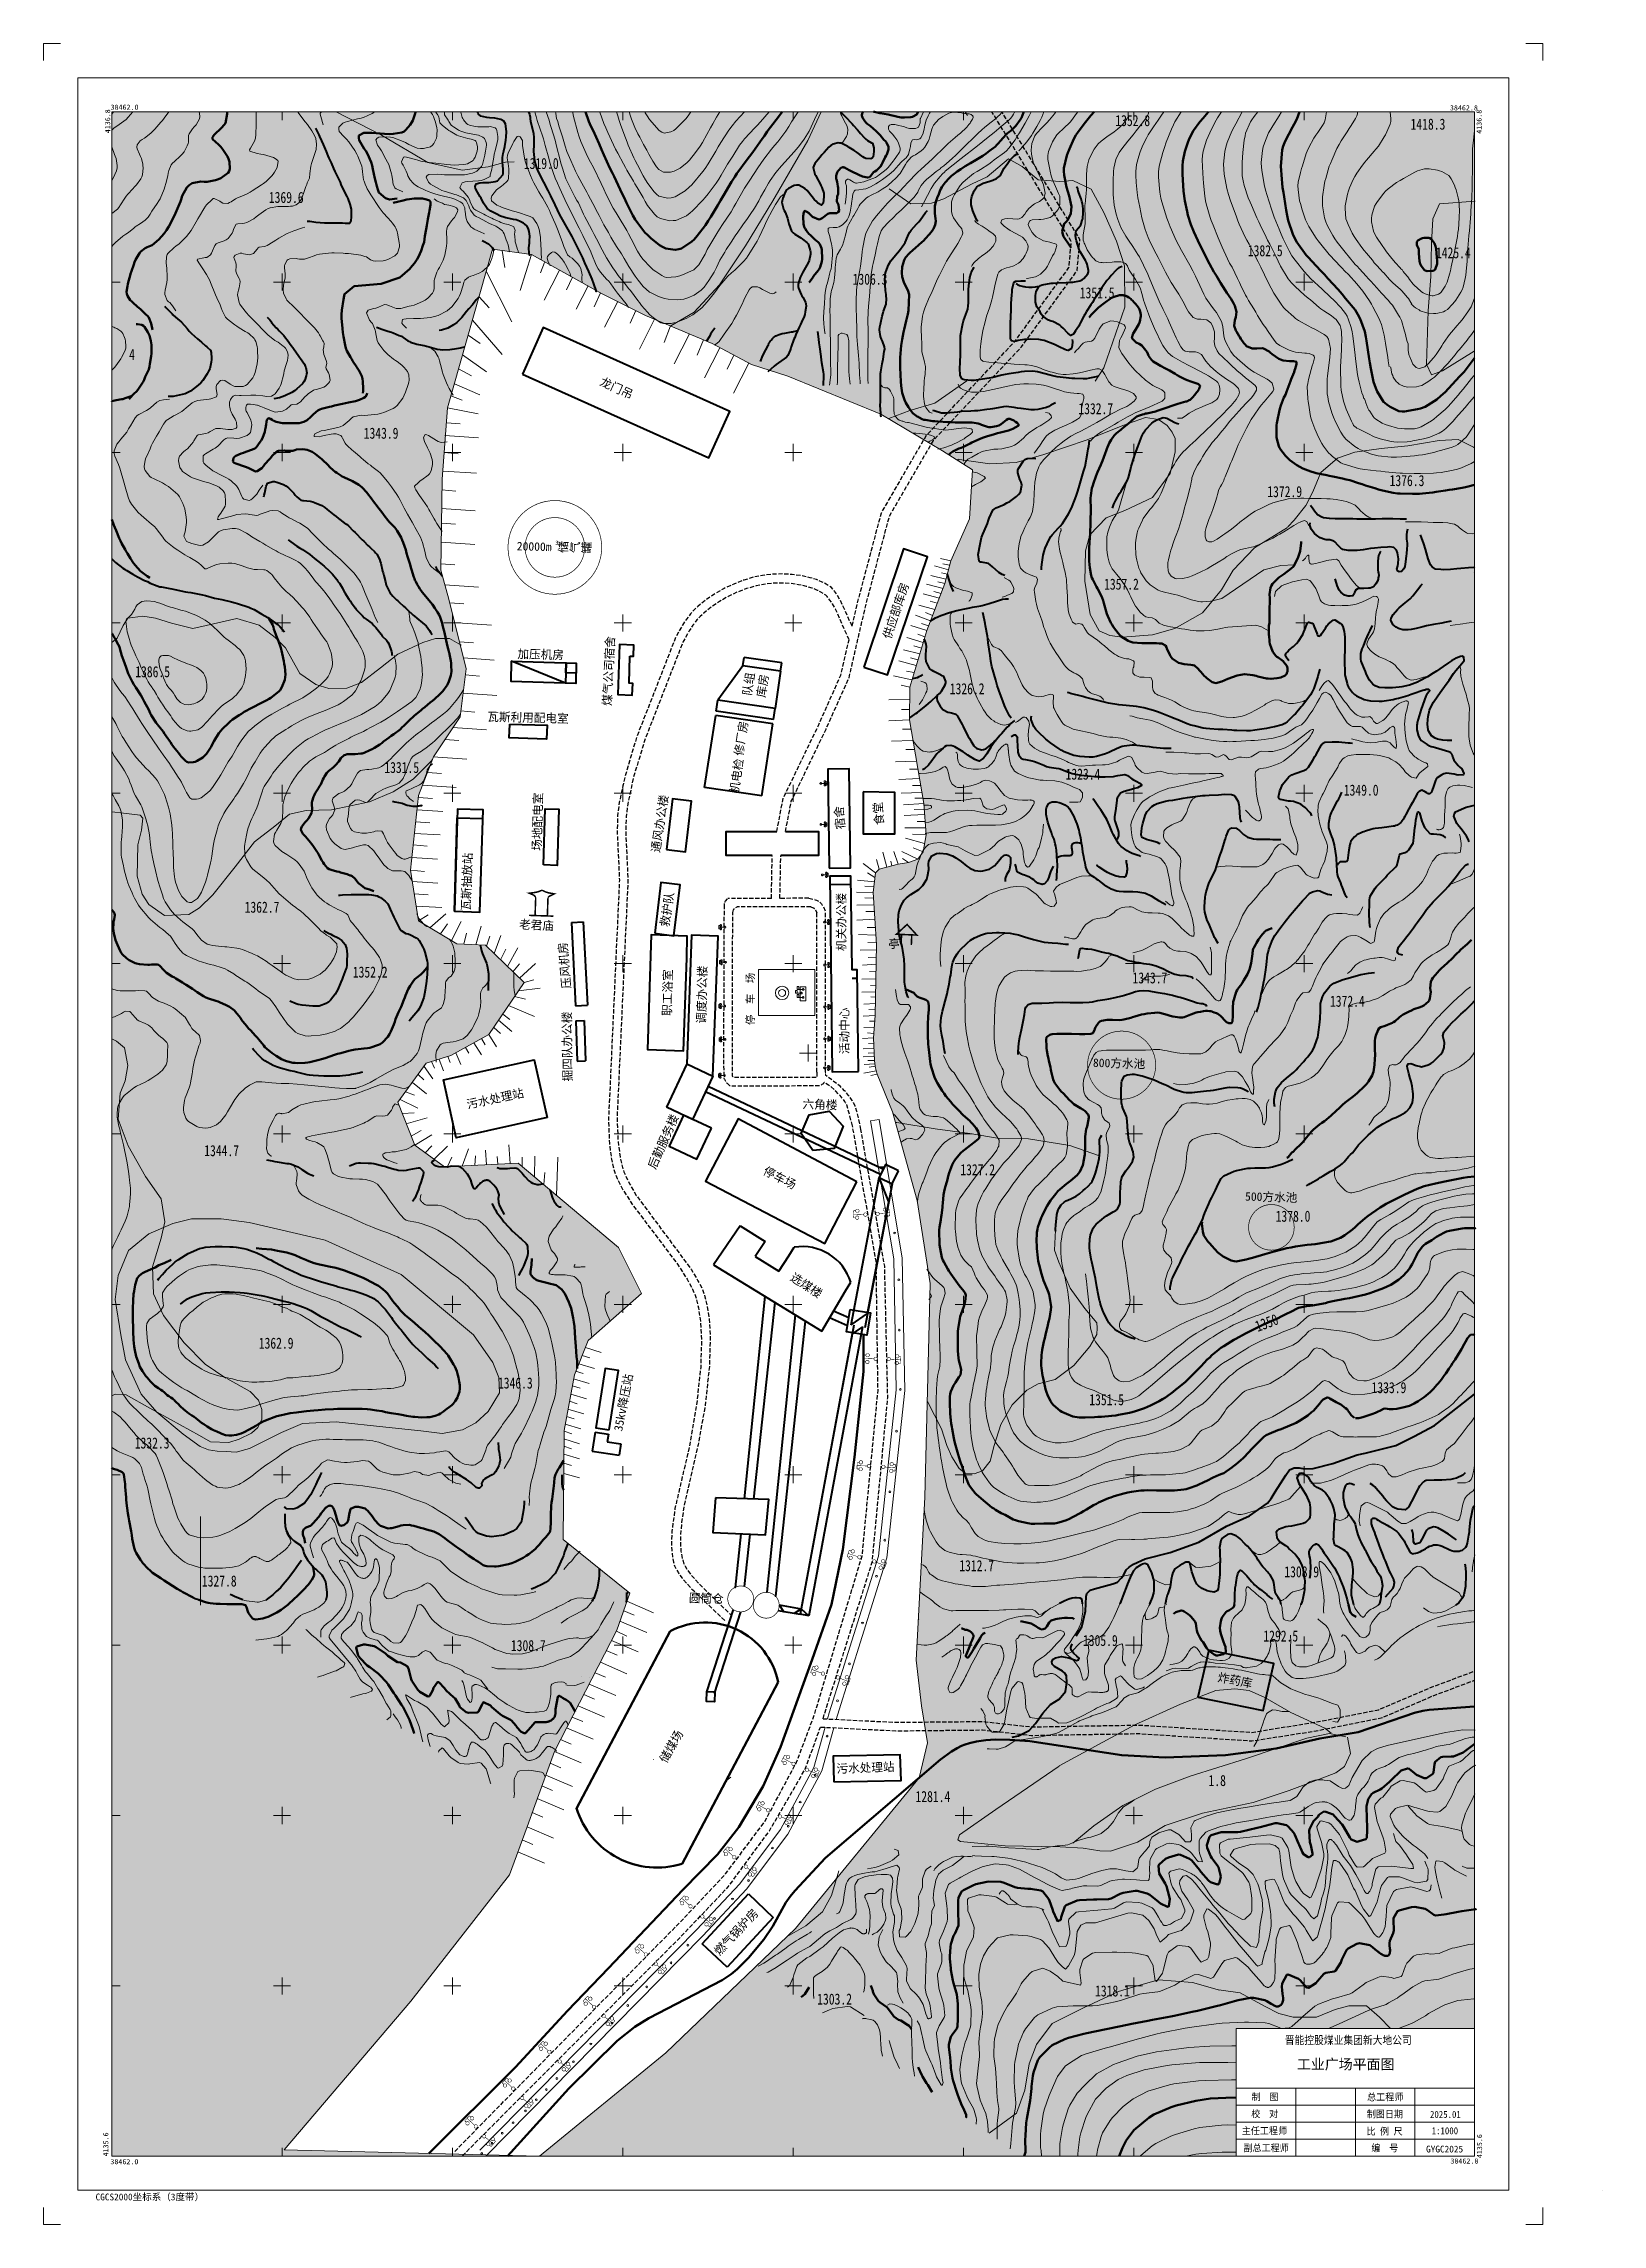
# Model space of a CAD drawing. Header units: inches. Extents: x 38461960 to 38462875, y 4135560 to 4136840.
import ezdxf
from ezdxf.enums import TextEntityAlignment as Align

# ---------------------------------------------------------------- set-up
doc = ezdxf.new("R2010")
doc.units = ezdxf.units.IN
doc.header["$MEASUREMENT"] = 0
doc.linetypes.add('内部道路', pattern=[0.002, 0.00075, -0.0005, 0.00075])
doc.linetypes.add('建筑中的公路', pattern=[0.006, 0.0025, -0.001, 0.0025])
doc.layers.get('0').update_dxf_attribs({"lineweight": 0})
for name, color, linetype, lineweight, true_color in [('DLDW', 11, 'Continuous', 0, 0xff7f7f), ('DLSS', 4, 'Continuous', 0, 0x00ffff), ('地面等高线', 3, 'Continuous', 0, 0x00ff00), ('河流', 4, 'Continuous', 0, 0x00ffff)]:
    doc.layers.add(name, color=color, linetype=linetype, lineweight=lineweight, true_color=true_color)
for name, color, linetype, lineweight in [('TK', 7, 'Continuous', 0), ('修改地物', 7, 'Continuous', 30), ('图形修饰', 7, 'Continuous', 0), ('导线点名称', 7, 'Continuous', 0), ('标注', 7, 'Continuous', 0), ('经纬网', 7, 'Continuous', 0)]:
    doc.layers.add(name, color=color, linetype=linetype, lineweight=lineweight)
doc.styles.add('@仿宋', font='')
doc.styles.add('仿宋', font='')
doc.styles.add('宋体', font='')
doc.styles.add('黑体', font='')
doc.styles.get('@仿宋').set_extended_font_data('@仿宋')
doc.styles.get('仿宋').set_extended_font_data('仿宋')
doc.styles.get('宋体').set_extended_font_data('宋体')
doc.styles.get('黑体').set_extended_font_data('黑体')
doc.linetypes.add('围墙', pattern='A,0.00085,[1,新大地工业广场平面图1000（202509）.shx,S=2.3622e-06,R=0,X=0,Y=0],0.00115', length=0.002)

msp = doc.modelspace()

# ---------------------------------------------------------------- texts
at = {"layer": '修改地物', "color": 6, "true_color": 0xff00ff}
for s, rotation, style, p in [('龙门吊', 335.4141, '仿宋', (38462286, 4136639.8)), ('20000m 储气罐', 358.5401, '@仿宋', (38462237.7, 4136542.6)), ('供应部库房', 71.4561, '仿宋', (38462457.2, 4136490.2)), ('煤气公司宿舍', 87.1665, '仿宋', (38462293.2, 4136451.2)), ('加压机房', 358.5401, '仿宋', (38462238.1, 4136479.3)), ('队组', 81.3219, '仿宋', (38462375.3, 4136457)), ('库房 ', 81.3219, '仿宋', (38462383.5, 4136455.9)), ('瓦斯利用配电室', 358.5401, '仿宋', (38462220.4, 4136442.5)), ('修厂房', 81.3219, '仿宋', (38462370.4, 4136421.7)), ('机电检', 81.3219, '仿宋', (38462367.7, 4136399.7)), ('场地配电室', 88.4873, '仿宋', (38462252, 4136366.2)), ('通风办公楼', 81.3219, '仿宋', (38462321.6, 4136364.9)), ('宿舍', 94.9629, '仿宋', (38462430.4, 4136379.1)), ('食堂', 94.9629, '仿宋', (38462453.2, 4136381.5)), ('瓦斯抽放站', 87.8379, '仿宋', (38462210.3, 4136331)), ('救护队', 81.3219, '仿宋', (38462326.9, 4136321.3)), ('机关办公楼', 90.0638, '仿宋', (38462430.8, 4136307.4)), ('老君庙', 357.2775, '仿宋', (38462239, 4136320.6)), ('压风机房', 94.9629, '仿宋', (38462269.5, 4136285.6)), ('亭', 356.8904, '仿宋', (38462455.7, 4136309.3)), ('职工浴室', 88.653, '仿宋', (38462328.4, 4136269.3)), ('调度办公楼', 88.653, '仿宋', (38462348.5, 4136264.7)), ('掘四队办公楼', 90.5866, '仿宋', (38462270.1, 4136230.9)), ('活动中心', 90.0638, '仿宋', (38462432.6, 4136246.9)), ('800方水池', 358.54, '仿宋', (38462575.9, 4136239.4)), ('污水处理站', 11.876, '仿宋', (38462208.9, 4136214.8)), ('六角楼', 358.1786, '仿宋', (38462405.4, 4136215.1)), ('后勤服务楼', 66.1893, '仿宋', (38462319.1, 4136178.9)), ('停车场', 333.1228, '仿宋', (38462381.9, 4136176.7)), ('500方水池', 358.54, '仿宋', (38462665.2, 4136160.9)), ('选煤楼', 326.9888, '仿宋', (38462397.8, 4136114.6)), ('35kv降压站', 79.3489, '宋体', (38462299.6, 4136025.2)), ('圆筒仓', 358.5401, '仿宋', (38462338.7, 4135925.2)), ('炸药库', 349.0158, '仿宋', (38462648.9, 4135878.8)), ('储煤场', 60.2272, '仿宋', (38462325.5, 4135830.4)), ('污水处理站', 2.0143, '仿宋', (38462425.5, 4135824.9)), ('燃气锅炉房', 46.8475, '仿宋', (38462356.7, 4135717.4))]:
    msp.add_text(s, height=5, rotation=rotation, dxfattribs=dict(at, style=style)).set_placement(p)
at = {"layer": '修改地物', "color": 6, "true_color": 0xff00ff, "insert": (38462261.3, 4136545.3), "char_height": 5, "width": 3.291, "attachment_point": 5, "rotation": 358.5401, "style": '@仿宋'}
msp.add_mtext('\\A1;{\\H0.5x;\\S3^ ;}', dxfattribs=at)
at = {"layer": '图形修饰', "color": 7}
for s, height, style, width, p in [('晋能控股煤业集团新大地公司', 4.7, '仿宋', 0.893617, (38462688.6, 4135665.8)), ('制  图', 4.1, '仿宋', 0.926829, (38462669.1, 4135632.8)), ('总工程师', 4.1, '仿宋', 0.926829, (38462736.9, 4135632.7)), ('主任工程师', 4.1, '仿宋', 0.926829, (38462663.3, 4135612.9)), ('校  对', 4.1, '仿宋', 0.926829, (38462668.9, 4135622.8)), ('制图日期', 4.1, '仿宋', 0.926829, (38462736.7, 4135622.7)), ('比 例 尺', 4.1, '仿宋', 0.926829, (38462736.6, 4135612.6)), ('2025.01', 4.1, '宋体', 0.926829, (38462773.8, 4135622.5)), ('1:1000', 4.1, '宋体', 0.926829, (38462774.8, 4135612.9)), ('副总工程师', 4.1, '仿宋', 0.926829, (38462664.3, 4135602.8)), ('编  号', 4.1, '仿宋', 0.926829, (38462739.4, 4135602.8))]:
    msp.add_text(s, height=height, dxfattribs=dict(at, style=style, width=width)).set_placement(p)
for s, height, style, p in [('工业广场平面图', 6, '黑体', (38462695.7, 4135651)), ('GYGC2025', 4, '宋体', (38462771.5, 4135602.2)), ('CGCS2000坐标系（3度带）  ', 4, '宋体', (38461990.5, 4135574.1))]:
    msp.add_text(s, height=height, dxfattribs=dict(at, style=style)).set_placement(p)
at = {"layer": '地面等高线', "color": 55, "true_color": 0xa59152, "style": '宋体', "width": 0.769231}
for s, rotation, p in [('1352.8', 360, (38462589.1, 4136791.6)), ('1418.3', 360, (38462762.4, 4136789.5)), ('1319.0', 360, (38462241.9, 4136766.4)), ('1369.6', 360, (38462092.2, 4136746.5)), ('1382.5', 360, (38462666.9, 4136715.2)), ('1425.4', 360, (38462777.3, 4136714)), ('1306.3', 360, (38462434.9, 4136698.5)), ('1351.5', 360, (38462568.2, 4136690.5)), ('4', 360, (38462010.2, 4136654.3)), ('1332.7', 360, (38462567.4, 4136622.5)), ('1343.9', 360, (38462147.9, 4136608.1)), ('1372.9', 360, (38462678.3, 4136573.8)), ('1376.3', 360, (38462750.1, 4136580.3)), ('1357.2', 360, (38462582.5, 4136519.5)), ('1386.5', 360, (38462013.8, 4136468.1)), ('1326.2', 360, (38462491.9, 4136458.1)), ('1331.5', 360, (38462160, 4136411.9)), ('1323.4', 360, (38462559.9, 4136408)), ('1349.0', 360, (38462723.2, 4136398.6)), ('1362.7', 360, (38462078, 4136329.9)), ('1352.2', 360, (38462141.5, 4136291.8)), ('1343.7', 360, (38462599.2, 4136288.4)), ('1372.4', 360, (38462715.1, 4136274.7)), ('1344.7', 360, (38462054.3, 4136187)), ('1327.2', 360, (38462498.1, 4136175.8)), ('1378.0', 360, (38462683.2, 4136148.5)), ('1350', 20.4911, (38462672.7, 4136083.8)), ('1362.9', 360, (38462086.3, 4136074)), ('1346.3', 360, (38462226.7, 4136050.6)), ('1333.9', 360, (38462739.5, 4136047.9)), ('1351.5', 360, (38462573.8, 4136040.8)), ('1332.3', 360, (38462013.5, 4136015.4)), ('1312.7', 360, (38462497.5, 4135943.4)), ('1327.8', 360, (38462052.9, 4135934.4)), ('1308.9', 360, (38462688.3, 4135939.8))]:
    msp.add_text(s, height=6.5, rotation=rotation, dxfattribs=at).set_placement(p)
at = {"layer": '地面等高线', "color": 94, "true_color": 0x00a500, "style": '宋体', "width": 0.769231}
for s, p in [('1308.7', (38462234.3, 4135896.5)), ('1305.9', (38462570.1, 4135899.5)), ('1292.5', (38462676, 4135902.1)), ('1281.4', (38462471.8, 4135807.9)), ('1303.2', (38462414.1, 4135689)), ('1318.1', (38462577.2, 4135693.8))]:
    msp.add_text(s, height=6.5, rotation=360, dxfattribs=at).set_placement(p)
at = {"layer": '地面等高线', "color": 9, "true_color": 0xc0c0c0, "style": '宋体', "width": 0.769231}
msp.add_text('1.8', height=6.5, rotation=360, dxfattribs=at).set_placement((38462643.8, 4135817.3))
at = {"layer": '标注', "color": 6, "true_color": 0xff00ff, "style": '宋体'}
msp.add_text('停  车  场', height=4.5, rotation=90, dxfattribs=at).set_placement((38462374.7, 4136279.3), align=Align.MIDDLE)
at = {"layer": '经纬网', "color": 7, "style": '宋体'}
for s, p in [('4136.8', (38461999.1, 4136787.4)), ('4136.8', (38462804.1, 4136787.1)), ('4135.6', (38461998, 4135599.9)), ('4135.6', (38462804.4, 4135598.9))]:
    msp.add_text(s, height=3, rotation=90, dxfattribs=at).set_placement(p)
for s, p in [('38462.0', (38461999.3, 4136801.2)), ('38462.8', (38462785.5, 4136800.8)), ('38462.0', (38461999.2, 4135595.3)), ('38462.8', (38462785.8, 4135595.7))]:
    msp.add_text(s, height=3, dxfattribs=at).set_placement(p)

# ---------------------------------------------------------------- blocks, each defined once
blk = doc.blocks.new('gc097')
at = {"color": 11, "true_color": 0xff7f7f}
for points in [[(-0.5, 2.4), (-0.5, 2.5), (-0.6, 2.6), (-0.6, 2.8), (-0.8, 2.8), (-0.9, 2.9), (-1, 2.9), (-1.1, 2.9), (-1.2, 2.8), (-1.4, 2.8), (-1.4, 2.6), (-1.5, 2.5), (-1.5, 2.4), (-1.5, 2.3), (-1.4, 2.1), (-1.4, 2), (-1.2, 2), (-1.1, 1.9), (-1, 1.9), (-0.9, 1.9), (-0.8, 2), (-0.6, 2), (-0.6, 2.1), (-0.5, 2.3), (-0.5, 2.4)], [(-1, 2.9), (-1, 3.5)], [(-1, 3.5), (1, 3.5)], [(0.5, 0), (0.5, 0.1), (0.4, 0.2), (0.4, 0.4), (0.2, 0.4), (0.1, 0.5), (0, 0.5), (-0.1, 0.5), (-0.2, 0.4), (-0.4, 0.4), (-0.4, 0.2), (-0.5, 0.1), (-0.5, 0), (-0.5, -0.1), (-0.4, -0.2), (-0.4, -0.4), (-0.2, -0.4), (-0.1, -0.5), (0, -0.5), (0.1, -0.5), (0.2, -0.4), (0.4, -0.4), (0.4, -0.2), (0.5, -0.1), (0.5, 0)], [(0, 0.5), (0, 3.5)], [(1.5, 2.4), (1.5, 2.5), (1.4, 2.6), (1.4, 2.8), (1.2, 2.8), (1.1, 2.9), (1, 2.9), (0.9, 2.9), (0.7, 2.8), (0.6, 2.8), (0.6, 2.6), (0.5, 2.5), (0.5, 2.4), (0.5, 2.3), (0.6, 2.1), (0.6, 2), (0.7, 2), (0.9, 1.9), (1, 1.9), (1.1, 1.9), (1.2, 2), (1.4, 2), (1.4, 2.1), (1.5, 2.3), (1.5, 2.4)], [(1, 3.5), (1, 2.9)]]:
    blk.add_lwpolyline(points, dxfattribs=at)
blk = doc.blocks.new('gc098')
at = {"color": 11, "true_color": 0xff7f7f}
for points in [[(0.5, 0), (0.5, 0.1), (0.4, 0.2), (0.4, 0.4), (0.2, 0.4), (0.1, 0.5), (0, 0.5), (-0.1, 0.5), (-0.2, 0.4), (-0.4, 0.4), (-0.4, 0.2), (-0.5, 0.1), (-0.5, 0), (-0.5, -0.1), (-0.4, -0.2), (-0.4, -0.4), (-0.2, -0.4), (-0.1, -0.5), (0, -0.5), (0.1, -0.5), (0.2, -0.4), (0.4, -0.4), (0.4, -0.2), (0.5, -0.1), (0.5, 0)], [(0, 0.5), (0, 3.5)], [(0, 3.5), (1.6, 3.5)], [(1.6, 2.5), (0, 2.5)], [(1.6, 3.5), (1.6, 2.5)]]:
    blk.add_lwpolyline(points, dxfattribs=at)
blk = doc.blocks.new('路灯')
at = {"color": 0, "const_width": 0.3}
for points in [[(-1, 4.8), (-1, 5.1), (-1.1, 5.3), (-1.3, 5.5), (-1.5, 5.7), (-1.7, 5.8), (-2, 5.8), (-2.3, 5.8), (-2.5, 5.7), (-2.7, 5.5), (-2.9, 5.3), (-3, 5.1), (-3, 4.8), (-3, 4.5), (-2.9, 4.3), (-2.7, 4.1), (-2.5, 3.9), (-2.3, 3.8), (-2, 3.8), (-1.7, 3.8), (-1.5, 3.9), (-1.3, 4.1), (-1.1, 4.3), (-1, 4.5), (-1, 4.8)], [(-2, 7), (2, 7)], [(-2, 7), (-2, 5.8)], [(1, 0), (1, 0.3), (0.9, 0.5), (0.7, 0.7), (0.5, 0.9), (0.3, 1), (0, 1), (-0.3, 1), (-0.5, 0.9), (-0.7, 0.7), (-0.9, 0.5), (-1, 0.3), (-1, 0), (-1, -0.3), (-0.9, -0.5), (-0.7, -0.7), (-0.5, -0.9), (-0.3, -1), (0, -1), (0.3, -1), (0.5, -0.9), (0.7, -0.7), (0.9, -0.5), (1, -0.3), (1, 0)], [(0, 7), (0, 1)], [(3, 4.8), (3, 5.1), (2.9, 5.3), (2.7, 5.5), (2.5, 5.7), (2.3, 5.8), (2, 5.8), (1.7, 5.8), (1.5, 5.7), (1.3, 5.5), (1.1, 5.3), (1, 5.1), (1, 4.8), (1, 4.5), (1.1, 4.3), (1.3, 4.1), (1.5, 3.9), (1.7, 3.8), (2, 3.8), (2.3, 3.8), (2.5, 3.9), (2.7, 4.1), (2.9, 4.3), (3, 4.5), (3, 4.8)], [(2, 7), (2, 5.8)]]:
    blk.add_lwpolyline(points, dxfattribs=at)
blk = doc.blocks.new('庙宇')
at = {"color": 0, "const_width": 0.9}
for points in [[(0, 15), (-2.3, 14), (-4.3, 13.5), (-5, 13.4), (-7.5, 13), (-4.7, 11.9), (-3.6, 10.8)], [(0, 15), (1.9, 14.1), (3.8, 13.6), (7.2, 13.1), (4.2, 11.5), (3.6, 10.8)], [(-7.2, 0), (7.2, 0)], [(-3.6, 0), (-3.6, 10.8)], [(3.6, 0), (3.6, 10.8)]]:
    blk.add_lwpolyline(points, dxfattribs=at)
blk = doc.blocks.new('亭')
at = {"color": 0, "const_width": 0.9}
for points in [[(0, 6), (-6, 0), (6, 0), (0, 6)], [(-3, 0), (-3, -6)], [(3, 0), (3, -6)]]:
    blk.add_lwpolyline(points, dxfattribs=at)

# ---------------------------------------------------------------- hatches: boundary and pattern name
at = {"lineweight": 120, "true_color": 0x00ff00}
h = msp.add_hatch(dxfattribs=at)
h.set_pattern_fill('巨砾', color=3, scale=8333.333333, style=0, pattern_type=2)
h.set_pattern_definition([(97.35238, (38462017.5, 4135612.5), (-150, 1150), [1.3024, -1561.5476]), (112.47943, (38462017.3333, 4135613.7917), (350, -850), [1.3077, -1567.9278]), (127.74681, (38462016.8333, 4135615), (850, -1100), [1.3068, -1958.92276]), (142.25319, (38462016.0333, 4135616.0333), (-1100, 850), [1.3068, -1958.92276]), (157.52057, (38462015, 4135616.8333), (-850, 350), [1.3077, -1567.9278]), (172.64762, (38462013.7917, 4135617.3333), (1150, -150), [1.3024, -1561.5476]), (187.35238, (38462012.5, 4135617.5), (-1150, -150), [1.3024, -1561.5476]), (202.47943, (38462011.2083, 4135617.3333), (850, 350), [1.3077, -1567.9278]), (217.74681, (38462010, 4135616.8333), (1100, 850), [1.3068, -1958.92276]), (232.25319, (38462008.9667, 4135616.0333), (-850, -1100), [1.3068, -1958.92276]), (247.52057, (38462008.1667, 4135615), (-350, -850), [1.3077, -1567.9278]), (262.64762, (38462007.6667, 4135613.7917), (150, 1150), [1.3024, -1561.5476]), (277.35238, (38462007.5, 4135612.5), (150, -1150), [1.3024, -1561.5476]), (292.47943, (38462007.6667, 4135611.2083), (-350, 850), [1.3077, -1567.9278]), (307.74681, (38462008.1667, 4135610), (-850, 1100), [1.3068, -1958.92276]), (322.25319, (38462008.9667, 4135608.9667), (1100, -850), [1.3068, -1958.92276]), (337.52057, (38462010, 4135608.1667), (850, -350), [1.3077, -1567.9278]), (352.64762, (38462011.2083, 4135607.6667), (-1150, 150), [1.3024, -1561.5476]), (7.35238, (38462012.5, 4135607.5), (1150, 150), [1.3024, -1561.5476]), (22.47943, (38462013.7917, 4135607.6667), (-850, -350), [1.3077, -1567.9278]), (37.74681, (38462015, 4135608.1667), (-1100, -850), [1.3068, -1958.92276]), (52.25319, (38462016.0333, 4135608.9667), (850, 1100), [1.3068, -1958.92276]), (67.52057, (38462016.8333, 4135610), (350, 850), [1.3077, -1567.9278]), (82.64762, (38462017.3333, 4135611.2083), (-150, -1150), [1.3024, -1561.5476]), (97.35238, (38461992.5, 4135587.5), (-150, 1150), [1.3024, -1561.5476]), (112.47943, (38461992.3333, 4135588.7917), (350, -850), [1.3077, -1567.9278]), (127.74681, (38461991.8333, 4135590), (850, -1100), [1.3068, -1958.92276]), (142.25319, (38461991.0333, 4135591.0333), (-1100, 850), [1.3068, -1958.92276]), (157.52057, (38461990, 4135591.8333), (-850, 350), [1.3077, -1567.9278]), (172.64762, (38461988.7917, 4135592.3333), (1150, -150), [1.3024, -1561.5476]), (187.35238, (38461987.5, 4135592.5), (-1150, -150), [1.3024, -1561.5476]), (202.47943, (38461986.2083, 4135592.3333), (850, 350), [1.3077, -1567.9278]), (217.74681, (38461985, 4135591.8333), (1100, 850), [1.3068, -1958.92276]), (232.25319, (38461983.9667, 4135591.0333), (-850, -1100), [1.3068, -1958.92276]), (247.52057, (38461983.1667, 4135590), (-350, -850), [1.3077, -1567.9278]), (262.64762, (38461982.6667, 4135588.7917), (150, 1150), [1.3024, -1561.5476]), (277.35238, (38461982.5, 4135587.5), (150, -1150), [1.3024, -1561.5476]), (292.47943, (38461982.6667, 4135586.2083), (-350, 850), [1.3077, -1567.9278]), (307.74681, (38461983.1667, 4135585), (-850, 1100), [1.3068, -1958.92276]), (322.25319, (38461983.9667, 4135583.9667), (1100, -850), [1.3068, -1958.92276]), (337.52057, (38461985, 4135583.1667), (850, -350), [1.3077, -1567.9278]), (352.64762, (38461986.2083, 4135582.6667), (-1150, 150), [1.3024, -1561.5476]), (7.35238, (38461987.5, 4135582.5), (1150, 150), [1.3024, -1561.5476]), (22.47943, (38461988.7917, 4135582.6667), (-850, -350), [1.3077, -1567.9278]), (37.74681, (38461990, 4135583.1667), (-1100, -850), [1.3068, -1958.92276]), (52.25319, (38461991.0333, 4135583.9667), (850, 1100), [1.3068, -1958.92276]), (67.52057, (38461991.8333, 4135585), (350, 850), [1.3077, -1567.9278]), (82.64762, (38461992.3333, 4135586.2083), (-150, -1150), [1.3024, -1561.5476])])
h.paths.add_polyline_path([(38462660, 4135600), (38462660, 4135675), (38462800, 4135675), (38462800, 4136800), (38462000, 4136800), (38462000, 4135600)], flags=17)
h.paths.add_polyline_path([(38462396.9, 4136644.9), (38462451.4, 4136622.5), (38462487.7, 4136600.9), (38462505.3, 4136589.8), (38462503.5, 4136561), (38462492.5, 4136536.4), (38462489.1, 4136523.1), (38462478.4, 4136495.5), (38462468.5, 4136462.3), (38462468.2, 4136443.1), (38462476.7, 4136393.9), (38462478, 4136375.6), (38462476.2, 4136365.6), (38462473.2, 4136361.4), (38462467.6, 4136359.3), (38462461.6, 4136358.3), (38462450.4, 4136355.4), (38462448.3, 4136353.2), (38462447, 4136341.8), (38462449, 4136311.3), (38462448.2, 4136269.5), (38462447.2, 4136256.4), (38462447.7, 4136243.2), (38462448.2, 4136239.8), (38462448.8, 4136237), (38462449.3, 4136235.1), (38462458.2, 4136213.1), (38462472.8, 4136161), (38462480.5, 4136112.3), (38462477.3, 4135986.9), (38462472.1, 4135891.1), (38462475.3, 4135864.3), (38462478.9, 4135842.7), (38462474, 4135822.2), (38462401.4, 4135733.7), (38462325.2, 4135660.7), (38462251.1, 4135600), (38462101.2, 4135603.8), (38462175.5, 4135691), (38462233.5, 4135765.1), (38462243.8, 4135793.4), (38462248.3, 4135805.9), (38462259.9, 4135837.6), (38462296.4, 4135908.7), (38462304.1, 4135930.5), (38462264.9, 4135962), (38462265.5, 4136026), (38462271.7, 4136058.7), (38462279.6, 4136078.8), (38462310.9, 4136106.3), (38462297.5, 4136133.4), (38462238.6, 4136182.8), (38462195.3, 4136180.7), (38462177.9, 4136193.5), (38462168, 4136218.6), (38462184.5, 4136241.5), (38462199.1, 4136246), (38462221.4, 4136258.4), (38462242.1, 4136288.9), (38462219.3, 4136310.8), (38462202.6, 4136311.6), (38462180.1, 4136325.1), (38462175.4, 4136354.8), (38462180.1, 4136398.7), (38462188.8, 4136421.4), (38462204.5, 4136444.9), (38462208.1, 4136473.1), (38462197.9, 4136514), (38462193.1, 4136530.9), (38462193.9, 4136584.4), (38462197.1, 4136626.2), (38462223.5, 4136719.4), (38462246.3, 4136716.2), (38462287.9, 4136693.2), (38462313.3, 4136680.5), (38462352.5, 4136663.9), (38462375.5, 4136651.6)], flags=0)
h = msp.add_hatch(dxfattribs=at)
h.set_pattern_fill('巨砾', color=3, scale=8333.333333, style=0, pattern_type=2)
h.set_pattern_definition([(97.352, (38462250.1068, 4135611.7489), (-150, 1150), [1.3024, -1561.5476]), (112.4794, (38462249.9401, 4135613.0406), (350, -850), [1.3077, -1567.9278]), (127.747, (38462249.4401, 4135614.2489), (850, -1100), [1.3068, -1958.9228]), (142.253, (38462248.6401, 4135615.2822), (-1100, 850), [1.3068, -1958.9228]), (157.5206, (38462247.6068, 4135616.0822), (-850, 350), [1.3077, -1567.9278]), (172.648, (38462246.3985, 4135616.5822), (1150, -150), [1.3024, -1561.5476]), (187.352, (38462245.1068, 4135616.7489), (-1150, -150), [1.3024, -1561.5476]), (202.479, (38462243.8151, 4135616.5822), (850, 350), [1.3077, -1567.9278]), (217.747, (38462242.6068, 4135616.0822), (1100, 850), [1.3068, -1958.9228]), (232.253, (38462241.5735, 4135615.2822), (-850, -1100), [1.3068, -1958.9228]), (247.521, (38462240.7735, 4135614.2489), (-350, -850), [1.3077, -1567.9278]), (262.648, (38462240.2735, 4135613.0406), (150, 1150), [1.3024, -1561.5476]), (277.352, (38462240.1068, 4135611.7489), (150, -1150), [1.3024, -1561.5476]), (292.48, (38462240.2735, 4135610.4572), (-350, 850), [1.3077, -1567.9278]), (307.747, (38462240.7735, 4135609.2489), (-850, 1100), [1.3068, -1958.9228]), (322.253, (38462241.5735, 4135608.2156), (1100, -850), [1.3068, -1958.9228]), (337.52, (38462242.6068, 4135607.4156), (850, -350), [1.3077, -1567.9278]), (352.648, (38462243.8151, 4135606.9156), (-1150, 150), [1.3024, -1561.5476]), (7.352, (38462245.1068, 4135606.7489), (1150, 150), [1.3024, -1561.5476]), (22.48, (38462246.3985, 4135606.9156), (-850, -350), [1.3077, -1567.9278]), (37.747, (38462247.6068, 4135607.4156), (-1100, -850), [1.3068, -1958.9228]), (52.253, (38462248.6401, 4135608.2156), (850, 1100), [1.3068, -1958.9228]), (67.521, (38462249.4401, 4135609.2489), (350, 850), [1.3077, -1567.9278]), (82.648, (38462249.9401, 4135610.4572), (-150, -1150), [1.3024, -1561.5476]), (97.3524, (38462225.1068, 4135586.7489), (-150, 1150), [1.3024, -1561.5476]), (112.4794, (38462224.9401, 4135588.0406), (350, -850), [1.3077, -1567.9278]), (127.747, (38462224.4401, 4135589.2489), (850, -1100), [1.3068, -1958.9228]), (142.253, (38462223.6401, 4135590.2822), (-1100, 850), [1.3068, -1958.9228]), (157.5206, (38462222.6068, 4135591.0822), (-850, 350), [1.3077, -1567.9278]), (172.6476, (38462221.3985, 4135591.5822), (1150, -150), [1.3024, -1561.5476]), (187.3524, (38462220.1068, 4135591.7489), (-1150, -150), [1.3024, -1561.5476]), (202.4794, (38462218.8151, 4135591.5822), (850, 350), [1.3077, -1567.9278]), (217.747, (38462217.6068, 4135591.0822), (1100, 850), [1.3068, -1958.9228]), (232.253, (38462216.5735, 4135590.2822), (-850, -1100), [1.3068, -1958.9228]), (247.5206, (38462215.7735, 4135589.2489), (-350, -850), [1.3077, -1567.9278]), (262.6476, (38462215.2735, 4135588.0406), (150, 1150), [1.3024, -1561.5476]), (277.3524, (38462215.1068, 4135586.7489), (150, -1150), [1.3024, -1561.5476]), (292.4794, (38462215.2735, 4135585.4572), (-350, 850), [1.3077, -1567.9278]), (307.747, (38462215.7735, 4135584.2489), (-850, 1100), [1.3068, -1958.9228]), (322.253, (38462216.5735, 4135583.2156), (1100, -850), [1.3068, -1958.9228]), (337.5206, (38462217.6068, 4135582.4156), (850, -350), [1.3077, -1567.9278]), (352.6476, (38462218.8151, 4135581.9156), (-1150, 150), [1.3024, -1561.5476]), (7.3524, (38462220.1068, 4135581.7489), (1150, 150), [1.3024, -1561.5476]), (22.4794, (38462221.3985, 4135581.9156), (-850, -350), [1.3077, -1567.9278]), (37.747, (38462222.6068, 4135582.4156), (-1100, -850), [1.3068, -1958.9228]), (52.253, (38462223.6401, 4135583.2156), (850, 1100), [1.3068, -1958.9228]), (67.5206, (38462224.4401, 4135584.2489), (350, 850), [1.3077, -1567.9278]), (82.6476, (38462224.9401, 4135585.4572), (-150, -1150), [1.3024, -1561.5476])])
h.paths.add_polyline_path([(38462248.6, 4135600), (38462233.3, 4135600), (38462232.6, 4135599.2), (38462234.2, 4135599.9)], flags=17)

# ---------------------------------------------------------------- linework, layer by layer
at = {"color": 7, "lineweight": 0}
for p, q in [((38461960, 4136840), (38461960, 4136830)), ((38461970, 4136840), (38461960, 4136840)), ((38462840, 4136840), (38462830, 4136840)), ((38462840, 4136830), (38462840, 4136840)), ((38461960, 4135570), (38461960, 4135560)), ((38462840, 4135560), (38462840, 4135570)), ((38461960, 4135560), (38461970, 4135560)), ((38462830, 4135560), (38462840, 4135560))]:
    msp.add_line(p, q, dxfattribs=at)
at = {"color": 1, "true_color": 0xff0000}
for p, q in [((38462229.1, 4136718.6), (38462230.7, 4136708.6)), ((38462234.9, 4136676.7), (38462219.8, 4136706.4)), ((38462239.8, 4136695.1), (38462246.3, 4136716.2)), ((38462254.1, 4136711.6), (38462251.6, 4136705.4)), ((38462253.8, 4136689.5), (38462262.8, 4136707.1)), ((38462215.6, 4136691.3), (38462221.5, 4136685)), ((38462270.5, 4136702.9), (38462267, 4136695.5)), ((38462272.6, 4136684.1), (38462279.6, 4136697.8)), ((38462286.9, 4136693.8), (38462283.2, 4136685.6)), ((38462289.2, 4136673.5), (38462297, 4136688.7)), ((38462307.7, 4136683.3), (38462304.4, 4136676)), ((38462209.2, 4136668.8), (38462216.3, 4136664)), ((38462211.7, 4136677.7), (38462229.2, 4136657.6)), ((38462309.7, 4136660.7), (38462318.6, 4136678.3)), ((38462327.9, 4136674.4), (38462324.2, 4136664.6)), ((38462330.2, 4136652), (38462339.1, 4136669.6)), ((38462347.4, 4136666.1), (38462343.7, 4136657.1)), ((38462205.9, 4136657.4), (38462220, 4136647.3)), ((38462348, 4136643.9), (38462356.9, 4136661.5)), ((38462365.1, 4136657.2), (38462361.3, 4136649)), ((38462201.1, 4136640.4), (38462216.1, 4136633.8)), ((38462203.6, 4136649.1), (38462211.2, 4136645.1)), ((38462365, 4136634.9), (38462373.9, 4136652.4)), ((38462205.7, 4136630.7), (38462199.1, 4136633.2)), ((38462204.6, 4136616.8), (38462196.4, 4136617.4)), ((38462197.1, 4136626.2), (38462215.1, 4136622.7)), ((38462195.5, 4136609.9), (38462215.3, 4136608.6)), ((38462194.3, 4136589.1), (38462214.1, 4136587.8)), ((38462203.3, 4136599.3), (38462195.1, 4136600)), ((38462202, 4136577.3), (38462193.8, 4136578)), ((38462193.6, 4136567.1), (38462213.4, 4136565.7)), ((38462201.8, 4136557.9), (38462193.6, 4136558.5)), ((38462193.3, 4136547.4), (38462213.1, 4136546.1)), ((38462492.5, 4136536.4), (38462486.4, 4136537.8)), ((38462201.4, 4136534), (38462193.1, 4136534.6)), ((38462489.7, 4136525.7), (38462480.8, 4136527.8)), ((38462491.1, 4136531.1), (38462482.9, 4136533.4)), ((38462490.5, 4136528.6), (38462487.1, 4136529.4)), ((38462491.8, 4136533.8), (38462487.9, 4136534.7)), ((38462195.5, 4136522.3), (38462215.3, 4136521)), ((38462485.8, 4136514.6), (38462476.2, 4136517)), ((38462488, 4136520.2), (38462478.3, 4136522.7)), ((38462484.6, 4136511.5), (38462480.4, 4136512.7)), ((38462486.8, 4136517.2), (38462482.5, 4136518.4)), ((38462489.1, 4136523.1), (38462484.9, 4136524.1)), ((38462206.6, 4136511.1), (38462198.4, 4136511.8)), ((38462203.1, 4136500), (38462222.9, 4136498.7)), ((38462480.6, 4136501.2), (38462471.7, 4136504.5)), ((38462483.2, 4136507.9), (38462473.7, 4136510.4)), ((38462479.5, 4136498.3), (38462475.4, 4136499.7)), ((38462481.8, 4136504.3), (38462477.6, 4136506)), ((38462212.4, 4136488.2), (38462204.1, 4136488.8)), ((38462476.3, 4136488.5), (38462466.7, 4136491.4)), ((38462478.4, 4136495.5), (38462469.1, 4136498.5)), ((38462475.3, 4136485.1), (38462470.9, 4136486.5)), ((38462477.3, 4136491.8), (38462473.1, 4136493.3)), ((38462206.5, 4136479.4), (38462224.5, 4136478.2)), ((38462472.2, 4136475), (38462462.1, 4136477.7)), ((38462474.3, 4136481.8), (38462464.7, 4136484.1)), ((38462473.2, 4136478.3), (38462468.8, 4136479.5)), ((38462215.8, 4136468.8), (38462207.6, 4136469.5)), ((38462469.7, 4136466.6), (38462458.9, 4136469)), ((38462468.5, 4136462.3), (38462463.4, 4136463.4)), ((38462471, 4136470.8), (38462466.5, 4136471.7)), ((38462213.1, 4136447.6), (38462204.9, 4136448.3)), ((38462206.2, 4136458.7), (38462226, 4136457.4)), ((38462468.4, 4136455.3), (38462456.2, 4136454.9)), ((38462468.3, 4136449.2), (38462463.5, 4136449.2)), ((38462200.2, 4136438.5), (38462220, 4136437.2)), ((38462468.2, 4136443.1), (38462456.1, 4136442.6)), ((38462469, 4136437.7), (38462464.2, 4136437.7)), ((38462203.8, 4136430.9), (38462195.6, 4136431.6)), ((38462470, 4136431), (38462457.8, 4136430.5)), ((38462470.9, 4136425.7), (38462466.1, 4136425.7)), ((38462193.5, 4136411.6), (38462185.3, 4136412.2)), ((38462188.7, 4136421.4), (38462208.5, 4136420)), ((38462472.2, 4136418.8), (38462460, 4136418.4)), ((38462473, 4136414.1), (38462468.3, 4136414.1)), ((38462188.3, 4136396.9), (38462180, 4136397.6)), ((38462182.4, 4136404.7), (38462202.2, 4136403.4)), ((38462474.1, 4136408.6), (38462462, 4136408.1)), ((38462475.6, 4136400.5), (38462463.4, 4136400)), ((38462474.9, 4136404.5), (38462470.1, 4136404.5)), ((38462476.2, 4136397.1), (38462471.4, 4136397.1)), ((38462179.2, 4136390.2), (38462194.3, 4136389.3)), ((38462476.7, 4136393.9), (38462464.8, 4136393.3)), ((38462477.1, 4136387.5), (38462465.2, 4136387)), ((38462476.9, 4136390.6), (38462471, 4136390.5)), ((38462177.7, 4136376.4), (38462192.8, 4136375.5)), ((38462186.7, 4136382.6), (38462178.5, 4136383.2)), ((38462477.7, 4136379.7), (38462465.5, 4136379.7)), ((38462477.1, 4136370.6), (38462466, 4136373.7)), ((38462478, 4136375.6), (38462470.1, 4136375.9)), ((38462477.4, 4136383.5), (38462472.7, 4136383.5)), ((38462176.2, 4136362.3), (38462191.3, 4136361.4)), ((38462185.2, 4136369), (38462177, 4136369.7)), ((38462448.3, 4136353.2), (38462441, 4136358.7)), ((38462450.4, 4136355.4), (38462449, 4136361.2)), ((38462454.9, 4136356.6), (38462452.6, 4136365.5)), ((38462458, 4136357.4), (38462457.4, 4136360.2)), ((38462461.6, 4136358.3), (38462459, 4136365.9)), ((38462473.2, 4136361.4), (38462463.8, 4136365.9)), ((38462467.6, 4136359.3), (38462464.2, 4136361.7)), ((38462476.2, 4136365.6), (38462470.5, 4136368)), ((38462183.6, 4136354.1), (38462175.4, 4136354.8)), ((38462176.4, 4136348.2), (38462191.5, 4136347.3)), ((38462447.7, 4136348.1), (38462437.7, 4136348.9)), ((38462448, 4136350.6), (38462443.6, 4136353.2)), ((38462185.8, 4136340.4), (38462177.6, 4136341)), ((38462178.8, 4136333.8), (38462193.8, 4136332.9)), ((38462447, 4136341.8), (38462437.1, 4136342)), ((38462447.5, 4136334.6), (38462437.3, 4136334.4)), ((38462447.4, 4136345), (38462442, 4136345.4)), ((38462447.3, 4136338.4), (38462442.1, 4136338.6)), ((38462180.1, 4136325.1), (38462185.8, 4136328.6)), ((38462186.8, 4136321.1), (38462196.1, 4136329.2)), ((38462192.9, 4136317.5), (38462197, 4136323.3)), ((38462199.4, 4136313.6), (38462205.2, 4136324.8)), ((38462213.7, 4136311.1), (38462216.9, 4136321.9)), ((38462448.1, 4136326.1), (38462437.4, 4136325.5)), ((38462447.8, 4136330.5), (38462442.6, 4136330.6)), ((38462448.4, 4136321.3), (38462443.4, 4136321.2)), ((38462206.6, 4136311.4), (38462208.3, 4136317.9)), ((38462219.9, 4136310.3), (38462222, 4136316.2)), ((38462224.4, 4136306), (38462228.3, 4136316.6)), ((38462228.2, 4136302.3), (38462231.3, 4136308.4)), ((38462232.3, 4136298.3), (38462238.3, 4136309.2)), ((38462448.7, 4136316.8), (38462438.4, 4136317)), ((38462449, 4136308), (38462439.4, 4136307.9)), ((38462449, 4136312.3), (38462443.8, 4136312.4)), ((38462235.5, 4136295.2), (38462239.3, 4136299.9)), ((38462239.4, 4136291.5), (38462248.8, 4136300)), ((38462448.8, 4136299.6), (38462440.7, 4136299)), ((38462448.9, 4136303.7), (38462444.1, 4136303.6)), ((38462448.7, 4136295.1), (38462444.8, 4136295.3)), ((38462238.8, 4136284.1), (38462251.4, 4136285.5)), ((38462242.1, 4136288.9), (38462247.7, 4136290.4)), ((38462448.6, 4136291.1), (38462440.2, 4136290.9)), ((38462448.5, 4136283.4), (38462440.3, 4136283.2)), ((38462448.6, 4136286.9), (38462445.4, 4136287.1)), ((38462229.5, 4136270.4), (38462233.7, 4136267.3)), ((38462232.9, 4136275.4), (38462248.1, 4136269)), ((38462236.5, 4136280.7), (38462242.8, 4136279.1)), ((38462448.2, 4136269.5), (38462441.1, 4136269.1)), ((38462448.3, 4136276.6), (38462441.4, 4136276.3)), ((38462448.3, 4136272.8), (38462444.5, 4136273)), ((38462448.4, 4136280.4), (38462445.5, 4136280.6)), ((38462225.8, 4136251.1), (38462221.4, 4136258.4)), ((38462224.2, 4136262.5), (38462228.1, 4136258.9)), ((38462234.8, 4136260.2), (38462227.1, 4136266.9)), ((38462447.2, 4136256.4), (38462440.6, 4136256)), ((38462447.7, 4136262.7), (38462441.4, 4136262.6)), ((38462447.4, 4136258.9), (38462443.6, 4136259.3)), ((38462448, 4136266.3), (38462444.8, 4136266.2)), ((38462194.8, 4136237.1), (38462192.1, 4136243.8)), ((38462197.2, 4136245.5), (38462198.7, 4136241.9)), ((38462205, 4136240.8), (38462201.9, 4136247.6)), ((38462207.6, 4136250.7), (38462209.6, 4136247.4)), ((38462217, 4136246.4), (38462212.5, 4136253.5)), ((38462217, 4136256), (38462219.1, 4136252.4)), ((38462447.4, 4136250.2), (38462441, 4136249.9)), ((38462447.6, 4136245.5), (38462441, 4136245.2)), ((38462447.6, 4136247.6), (38462444.1, 4136247.5)), ((38462447.3, 4136253.4), (38462444.3, 4136253.2)), ((38462179.8, 4136235), (38462183.1, 4136231.8)), ((38462188.4, 4136232.4), (38462183.3, 4136239.7)), ((38462187.7, 4136242.5), (38462189.5, 4136238.6)), ((38462448.8, 4136237), (38462441.5, 4136235.7)), ((38462448, 4136241.2), (38462441.7, 4136240.7)), ((38462447.7, 4136243.2), (38462443.9, 4136243.1)), ((38462448.2, 4136239.8), (38462444.6, 4136239.2)), ((38462449.3, 4136235.1), (38462445.5, 4136234.4)), ((38462179.7, 4136215.1), (38462169.2, 4136220.3)), ((38462172.4, 4136224.7), (38462177.8, 4136222.7)), ((38462184.7, 4136223.6), (38462176.5, 4136230.3)), ((38462170.6, 4136212), (38462177.6, 4136212.4)), ((38462172.9, 4136206), (38462185.1, 4136209.5)), ((38462175.8, 4136198.7), (38462181.7, 4136202)), ((38462177.9, 4136193.5), (38462187.8, 4136199.5)), ((38462184, 4136189), (38462187.9, 4136193.1)), ((38462189.2, 4136185.2), (38462197, 4136192.9)), ((38462233.8, 4136182.6), (38462233, 4136193.7)), ((38462197, 4136180.9), (38462199.6, 4136186.5)), ((38462205.6, 4136181.2), (38462209.4, 4136191.2)), ((38462213.2, 4136181.6), (38462213.6, 4136187.1)), ((38462219.9, 4136181.9), (38462219.4, 4136190.6)), ((38462226.7, 4136182.2), (38462226.3, 4136186.7)), ((38462241, 4136180.9), (38462240.9, 4136186.4)), ((38462248.2, 4136174.8), (38462248.3, 4136186.9)), ((38462261.1, 4136164), (38462261.9, 4136186.5)), ((38462253.6, 4136170.3), (38462254.2, 4136177.4)), ((38462283.4, 4136062.3), (38462274.2, 4136065.1)), ((38462280.6, 4136068.6), (38462276.1, 4136069.9)), ((38462287.2, 4136071.8), (38462278, 4136074.6)), ((38462275, 4136050.8), (38462270.4, 4136052.1)), ((38462280.3, 4136053.5), (38462271.1, 4136056.2)), ((38462276.7, 4136059.4), (38462272.2, 4136060.7)), ((38462277.1, 4136035.7), (38462267.8, 4136038.5)), ((38462273.2, 4136041.7), (38462268.7, 4136043.1)), ((38462278.7, 4136044.5), (38462269.5, 4136047.3)), ((38462275.4, 4136027), (38462266.2, 4136029.7)), ((38462271.5, 4136032.8), (38462267, 4136034.1)), ((38462274.6, 4136018.2), (38462265.4, 4136021)), ((38462269.9, 4136015.3), (38462265.4, 4136016.7)), ((38462270, 4136024.1), (38462265.5, 4136025.5)), ((38462269.8, 4136005.5), (38462265.3, 4136006.8)), ((38462274.5, 4135998.1), (38462265.3, 4136000.8)), ((38462274.6, 4136009.3), (38462265.4, 4136012.1)), ((38462318, 4135919), (38462302.4, 4135925.7)), ((38462314, 4135907.4), (38462298.3, 4135914.1)), ((38462306.7, 4135917.5), (38462300.5, 4135920.2)), ((38462309, 4135896), (38462293.4, 4135902.7)), ((38462302.4, 4135905.3), (38462296.2, 4135908.1)), ((38462302.4, 4135883.2), (38462286.8, 4135889.9)), ((38462296.6, 4135894.1), (38462290.3, 4135896.8)), ((38462295.8, 4135870.4), (38462280.2, 4135877.1)), ((38462289.9, 4135881.1), (38462283.7, 4135883.8)), ((38462289.3, 4135857.7), (38462273.7, 4135864.4)), ((38462283.3, 4135868.3), (38462277.1, 4135871)), ((38462282.6, 4135844.8), (38462267, 4135851.5)), ((38462276.5, 4135855.1), (38462270.3, 4135857.8)), ((38462275.5, 4135830.9), (38462259.9, 4135837.6)), ((38462269.7, 4135841.9), (38462263.5, 4135844.6)), ((38462270.4, 4135817), (38462254.8, 4135823.7)), ((38462263.6, 4135828), (38462257.4, 4135830.7)), ((38462265.3, 4135803.3), (38462249.7, 4135810)), ((38462258.7, 4135814.6), (38462252.5, 4135817.4)), ((38462253, 4135799), (38462246.7, 4135801.7)), ((38462247.2, 4135783), (38462241, 4135785.7)), ((38462259.4, 4135786.7), (38462243.8, 4135793.4)), ((38462254, 4135772), (38462238.4, 4135778.7))]:
    msp.add_line(p, q, dxfattribs=at)
at = {"color": 7, "linetype": '建筑中的公路', "lineweight": 30, "ltscale": 1000}
for p, q in [((38462413.9, 4136236.3, 1320.4), (38462413.9, 4136329.9, 125.5)), ((38462418.9, 4136236.3, 1320.4), (38462418.9, 4136330.8, 113.9))]:
    msp.add_line(p, q, dxfattribs=at)
at = {"color": 3, "linetype": 'Continuous', "true_color": 0x00ff00}
msp.add_line((38462445.4, 4136207.7), (38462450.4, 4136208.5), dxfattribs=at)
at = {"color": 7, "lineweight": 30}
for p, q in [((38461980, 4135580), (38461980, 4135580)), ((38462875, 4135580), (38462875, 4135580))]:
    msp.add_line(p, q, dxfattribs=at)
at = {"color": 7, "lineweight": 20, "flags": 128}
msp.add_lwpolyline([(38461980, 4135580), (38462820, 4135580), (38462820, 4136820), (38462820, 4136820), (38461980, 4136820), (38461980, 4136820), (38461980, 4135580)], dxfattribs=at)
at = {"color": 7, "lineweight": 9, "flags": 128}
msp.add_lwpolyline([(38462000, 4136800), (38462000, 4135600), (38462800, 4135600), (38462800, 4136800), (38462800, 4136800), (38462000, 4136800)], dxfattribs=at)
at = {"color": 7, "linetype": '建筑中的公路', "lineweight": 30, "ltscale": 1000, "flags": 128}
for points in [[(38462395.5, 4136377.5), (38462398.9, 4136395.3), (38462419.3, 4136437.7), (38462432.8, 4136467.8), (38462442.4, 4136509.5), (38462456.5, 4136562.7), (38462482.3, 4136607.1), (38462534, 4136662), (38462566.7, 4136706.8), (38462568.3, 4136725.1), (38462522.5, 4136800)], [(38462434.6, 4136498.1), (38462437.5, 4136510.7), (38462451.8, 4136564.6), (38462478.3, 4136610.2), (38462530.1, 4136665.2), (38462561.9, 4136708.6), (38462563.2, 4136723.9), (38462516.6, 4136800)], [(38462434.6, 4136498.1), (38462427.6, 4136513.4), (38462425.6, 4136516.8), (38462424.3, 4136518.7), (38462423.3, 4136519.8), (38462422.4, 4136520.7), (38462421.4, 4136521.4), (38462419.3, 4136522.8), (38462417.1, 4136523.9), (38462413.6, 4136525.4), (38462409.9, 4136526.5), (38462404.8, 4136527.7), (38462399.4, 4136528.4), (38462394, 4136528.7), (38462388.6, 4136528.6), (38462383.2, 4136528.1), (38462377, 4136526.9), (38462371, 4136525.1), (38462365.1, 4136522.8), (38462359.5, 4136520.2), (38462354.1, 4136517.1), (38462348.9, 4136513.6), (38462344.1, 4136509.7), (38462341.8, 4136507.6), (38462339.8, 4136505.4), (38462337.3, 4136502.1), (38462335, 4136498.7), (38462331, 4136491.5), (38462308.2, 4136433.2), (38462301.3, 4136410.1), (38462297.9, 4136394.5), (38462296.9, 4136386.6), (38462296.7, 4136377.3), (38462298, 4136349), (38462291.6, 4136208.8), (38462292.1, 4136194.5), (38462293.3, 4136185.2), (38462294.3, 4136180.7), (38462295.6, 4136176.3), (38462296.6, 4136173.9), (38462300.2, 4136167), (38462306, 4136158.1), (38462332.1, 4136123.6), (38462337.8, 4136114.7), (38462340.9, 4136109), (38462342.4, 4136105.5), (38462343.2, 4136103), (38462344.4, 4136097.9), (38462345.5, 4136090.1), (38462346.2, 4136079.4), (38462345.7, 4136062.9), (38462343.2, 4136040.5), (38462339.3, 4136017.9), (38462330.6, 4135980.2), (38462328.8, 4135966.6), (38462328.5, 4135960), (38462328.7, 4135955.8), (38462329.2, 4135951.6), (38462329.8, 4135948.6), (38462330.4, 4135946.6), (38462330.8, 4135945.7), (38462331.3, 4135944.6), (38462332.6, 4135942.4), (38462334.8, 4135939.3), (38462340.1, 4135933.4), (38462360, 4135914.2)], [(38462432.8, 4136490), (38462424.9, 4136508), (38462423.1, 4136511.2), (38462421.6, 4136513.4), (38462420.5, 4136514.8), (38462419.9, 4136515.4), (38462419.1, 4136516.2), (38462418.2, 4136516.8), (38462416.3, 4136518), (38462414.3, 4136519.1), (38462411.2, 4136520.4), (38462407.8, 4136521.4), (38462403.2, 4136522.4), (38462398.5, 4136523.1), (38462393.6, 4136523.3), (38462388.7, 4136523.3), (38462383.9, 4136522.8), (38462378.2, 4136521.7), (38462372.6, 4136520.1), (38462367.1, 4136518), (38462361.9, 4136515.5), (38462356.8, 4136512.6), (38462352, 4136509.3), (38462347.5, 4136505.7), (38462345.4, 4136503.7), (38462343.5, 4136501.7), (38462341.1, 4136498.6), (38462339, 4136495.4), (38462335.2, 4136488.6), (38462313.1, 4136431.9), (38462306.2, 4136409.2), (38462302.9, 4136393.8), (38462301.9, 4136386.1), (38462301.7, 4136376.8), (38462303, 4136349), (38462296.6, 4136209.6), (38462297.2, 4136195.7), (38462298.4, 4136186.6), (38462299.3, 4136182.1), (38462300.6, 4136177.8), (38462301.6, 4136175.5), (38462303.9, 4136170.8), (38462307.9, 4136164), (38462340.1, 4136120.6), (38462344.1, 4136113.9), (38462346.5, 4136109.3), (38462347.4, 4136106.9), (38462348.2, 4136104.4), (38462349.5, 4136099.2), (38462350.7, 4136091.2), (38462351.3, 4136080.3), (38462350.8, 4136063.5), (38462348.3, 4136040.6), (38462344.2, 4136017.5), (38462335.8, 4135980.9), (38462334.5, 4135972.1), (38462333.8, 4135963.4), (38462333.8, 4135959.2), (38462334.1, 4135955.1), (38462334.6, 4135952.2), (38462335.1, 4135950.2), (38462335.7, 4135948.3), (38462336, 4135947.4), (38462336.6, 4135946.3), (38462337.8, 4135944.3), (38462339.9, 4135941.4), (38462344.9, 4135935.8), (38462363.6, 4135917.6)], [(38462390.4, 4136377.5), (38462394.1, 4136396.9), (38462414.8, 4136439.8), (38462428, 4136469.4), (38462432.8, 4136490)], [(38462387.2, 4136338.3), (38462387.7, 4136363.5)], [(38462392.2, 4136338.2), (38462392.7, 4136362.9), (38462392.8, 4136363.5)], [(38462359.6, 4136332.7), (38462359.6, 4136334.8), (38462359.7, 4136335.4), (38462359.8, 4136335.7), (38462359.8, 4136335.9), (38462359.9, 4136336), (38462359.9, 4136336.2), (38462360, 4136336.3), (38462360.2, 4136336.6), (38462361.7, 4136338.3)], [(38462364.5, 4136330.1), (38462365, 4136331.5), (38462365.1, 4136331.8), (38462365.2, 4136332), (38462365.3, 4136332.2), (38462365.3, 4136332.2), (38462365.3, 4136332.3), (38462365.4, 4136332.3), (38462365.5, 4136332.4), (38462365.6, 4136332.5), (38462365.9, 4136332.7), (38462367.1, 4136333.3)], [(38462409.1, 4136338.4), (38462412.9, 4136337.5), (38462413.6, 4136337.3), (38462414.1, 4136337.1), (38462414.5, 4136336.8), (38462415.2, 4136336.4), (38462415.8, 4136335.8), (38462416.6, 4136335), (38462417.1, 4136334.4), (38462417.3, 4136334.1), (38462417.7, 4136333.3), (38462418.9, 4136330.8)], [(38462410.3, 4136333.4), (38462411.8, 4136332.8), (38462412.1, 4136332.7), (38462412.2, 4136332.6), (38462412.4, 4136332.5), (38462412.4, 4136332.4), (38462412.5, 4136332.4), (38462412.6, 4136332.3), (38462412.8, 4136332.1), (38462413.1, 4136331.6), (38462413.9, 4136329.9)], [(38462359.4, 4136272.4), (38462359.6, 4136332.7)], [(38462364.4, 4136272.4), (38462364.5, 4136330.1)], [(38462439.8, 4136202.6), (38462437.4, 4136213.2), (38462436.6, 4136215.8), (38462436.3, 4136216.6), (38462435.5, 4136218.2), (38462434.6, 4136219.7), (38462432.5, 4136222.6), (38462430.2, 4136225.4), (38462427.7, 4136227.9), (38462418.9, 4136234.6)], [(38462434.8, 4136204.8), (38462432.1, 4136215), (38462431.4, 4136217.1), (38462430.8, 4136218.2), (38462430.4, 4136219), (38462429.3, 4136220.5), (38462427.6, 4136222.5), (38462425, 4136225.2), (38462422.2, 4136227.6), (38462420.7, 4136228.7), (38462418.2, 4136230.3)], [(38462201.3, 4135602.8), (38462335.4, 4135739.2), (38462360.3, 4135765.7), (38462383.3, 4135796.4), (38462402, 4135831.3), (38462412.4, 4135858.9), (38462440.5, 4135952.5), (38462449.8, 4136049.6), (38462448.7, 4136125.3), (38462434.8, 4136204.8)], [(38462417.5, 4135856.8), (38462446.4, 4135948.7), (38462455.5, 4136045.2), (38462453.7, 4136122.5), (38462439.8, 4136202.6)], [(38462416, 4135851.9), (38462460.3, 4135849.7), (38462511.2, 4135850.2), (38462539.8, 4135847), (38462602.8, 4135848.1), (38462669.3, 4135843.8), (38462707, 4135849.7), (38462745.2, 4135857.3), (38462775.2, 4135870.1), (38462800, 4135879.4)], [(38462417.5, 4135856.8), (38462460.4, 4135854.7), (38462511.4, 4135855.2), (38462540, 4135852), (38462603, 4135853.1), (38462669.1, 4135848.8), (38462706.2, 4135854.7), (38462743.7, 4135862.1), (38462773.4, 4135874.8), (38462800, 4135884.8)], [(38462205.8, 4135600.2), (38462334.7, 4135729.5), (38462361.9, 4135758.2), (38462386, 4135790.9), (38462407.3, 4135827.7), (38462416, 4135851.9)]]:
    msp.add_lwpolyline(points, dxfattribs=at)
at = {"color": 1, "true_color": 0xff0000, "flags": 128}
for points in [[(38462396.9, 4136644.9), (38462451.4, 4136622.5), (38462487.7, 4136600.9), (38462505.3, 4136589.8), (38462503.5, 4136561), (38462492.5, 4136536.4), (38462489.1, 4136523.1), (38462478.4, 4136495.5), (38462468.5, 4136462.3), (38462468.2, 4136443.1), (38462476.7, 4136393.9), (38462478, 4136375.6), (38462476.2, 4136365.6), (38462473.2, 4136361.4), (38462467.6, 4136359.3), (38462461.6, 4136358.3), (38462450.4, 4136355.4), (38462448.3, 4136353.2), (38462447, 4136341.8), (38462449, 4136311.3), (38462448.2, 4136269.5), (38462447.2, 4136256.4), (38462447.7, 4136243.2), (38462448.2, 4136239.8), (38462448.8, 4136237), (38462449.3, 4136235.1), (38462449.3, 4136235.1), (38462458.2, 4136213.1), (38462472.8, 4136161), (38462480.5, 4136112.3), (38462477.3, 4135986.9), (38462472.1, 4135891.1), (38462475.3, 4135864.3), (38462478.9, 4135842.7), (38462474, 4135822.2), (38462401.4, 4135733.7), (38462325.2, 4135660.7), (38462251.1, 4135600), (38462101.2, 4135603.8), (38462175.5, 4135691), (38462233.5, 4135765.1), (38462243.8, 4135793.4), (38462248.3, 4135805.9), (38462259.9, 4135837.6), (38462296.4, 4135908.7), (38462304.1, 4135930.5), (38462264.9, 4135962), (38462265.5, 4136026), (38462271.7, 4136058.7), (38462279.6, 4136078.8), (38462310.9, 4136106.3), (38462297.5, 4136133.4), (38462238.6, 4136182.8), (38462195.3, 4136180.7), (38462177.9, 4136193.5), (38462168, 4136218.6), (38462184.5, 4136241.5), (38462199.1, 4136246), (38462221.4, 4136258.4), (38462242.1, 4136288.9), (38462219.3, 4136310.8), (38462202.6, 4136311.6), (38462180.1, 4136325.1), (38462175.4, 4136354.8), (38462180.1, 4136398.7), (38462188.8, 4136421.4), (38462204.5, 4136444.9), (38462208.1, 4136473.1), (38462197.9, 4136514), (38462193.1, 4136530.9), (38462193.9, 4136584.4), (38462197.1, 4136626.2), (38462223.5, 4136719.4), (38462246.3, 4136716.2), (38462287.9, 4136693.2), (38462313.3, 4136680.5), (38462352.5, 4136663.9), (38462375.5, 4136651.6), (38462396.9, 4136644.9)], [(38462379.7, 4136296.5), (38462412.8, 4136296.5), (38462412.8, 4136269.5), (38462379.7, 4136269.5), (38462379.7, 4136296.5)], [(38462404.1, 4136278.2), (38462404.1, 4136286.4), (38462407.5, 4136286.4), (38462407.5, 4136278.2), (38462404.1, 4136278.2)]]:
    msp.add_lwpolyline(points, dxfattribs=at)
at = {"color": 7, "linetype": '建筑中的公路', "lineweight": 30, "ltscale": 1000, "elevation": 1320.4, "flags": 128}
for points in [[(38462387.2, 4136338.3), (38462361.7, 4136338.3), (38462361.7, 4136338.3)], [(38462410.4, 4136333.4), (38462367.1, 4136333.3)], [(38462409.1, 4136338.4), (38462392.2, 4136338.3)]]:
    msp.add_lwpolyline(points, dxfattribs=at)
at = {"color": 7, "linetype": '建筑中的公路', "lineweight": 30, "ltscale": 1000, "flags": 128}
for points in [[(38462418.2, 4136230.3, -0.220767), (38462414.7, 4136228.2), (38462363.2, 4136228.1, -0.165503), (38462359.4, 4136233), (38462359.3, 4136272.6)], [(38462413.9, 4136236.3), (38462413.9, 4136233.2), (38462365, 4136233.1, -0.058682), (38462364.4, 4136234), (38462364.3, 4136272.3)]]:
    msp.add_lwpolyline(points, format="xyb", dxfattribs=at)
at = {"color": 3, "linetype": 'Continuous', "true_color": 0x00ff00, "flags": 128}
for points in [[(38462421.2, 4135860.3), (38462450.1, 4135952.3), (38462460.5, 4136049.8), (38462459, 4136126.7), (38462445.4, 4136207.7)], [(38462426, 4135858.8), (38462455, 4135951.2), (38462465.5, 4136049.5), (38462464, 4136127.1), (38462450.4, 4136208.5)], [(38462420.2, 4135856.7), (38462421.2, 4135860.3)], [(38462216.1, 4135603.5), (38462343.3, 4135732.9), (38462368.7, 4135759.9), (38462392.5, 4135791.7), (38462412.1, 4135828.2), (38462418.8, 4135851.8)], [(38462219.6, 4135600), (38462346.9, 4135729.4), (38462372.5, 4135756.7), (38462396.8, 4135789), (38462416.8, 4135826.3), (38462423.9, 4135851.5)], [(38462425.3, 4135856.4), (38462426, 4135858.8)]]:
    msp.add_lwpolyline(points, dxfattribs=at)
at = {"color": 1, "true_color": 0xff0000}
for radius in [3.95, 2.06]:
    msp.add_circle((38462393.5, 4136282.8), radius, dxfattribs=at)
at = {"color": 3, "linetype": 'Continuous', "true_color": 0x00ff00}
for centre in [(38462459.5, 4136141.9), (38462462, 4136114.5), (38462462.3, 4136084.9), (38462462.9, 4136050.1), (38462460.7, 4136025.6), (38462456.8, 4135990), (38462453.7, 4135961.6), (38462448.9, 4135940.4), (38462440.7, 4135913), (38462433, 4135889), (38462426, 4135867.3), (38462419.9, 4135846.6), (38462412.9, 4135823.6), (38462404.1, 4135807.9), (38462397.1, 4135793.7), (38462387.8, 4135780.9), (38462373.8, 4135761.8), (38462364.4, 4135751), (38462353.8, 4135739.6), (38462338.2, 4135723.9), (38462328.3, 4135713.5), (38462314, 4135699.4), (38462302.9, 4135688.5), (38462293.6, 4135678.2), (38462271, 4135655.5), (38462281.2, 4135665.9), (38462261.3, 4135645.6), (38462249.2, 4135633.2), (38462255.1, 4135639.1), (38462235.6, 4135619.7), (38462242.8, 4135626.6), (38462223.2, 4135607.6), (38462229.2, 4135613.5), (38462217.2, 4135601.7)]:
    msp.add_circle(centre, 0.517, dxfattribs=at)
at = {"layer": 'DLSS', "linetype": '内部道路', "lineweight": 15, "ltscale": 1000, "elevation": 1320.4, "flags": 128}
for points in [[(38462412.7, 4136338.4), (38462412.7, 4136338.4)], [(38462418.9, 4136236.3), (38462418.9, 4136236.3), (38462418.9, 4136234.6)]]:
    msp.add_lwpolyline(points, dxfattribs=at)
at = {"layer": 'TK', "linetype": 'Continuous'}
for p, q in [((38462413.7, 4136247.5), (38462403.7, 4136247.5)), ((38462408.7, 4136242.5), (38462408.7, 4136252.5))]:
    msp.add_line(p, q, dxfattribs=at)
at = {"layer": '修改地物', "color": 6, "lineweight": 40, "true_color": 0xff00ff}
for p, q in [((38462370.5, 4136474.8), (38462355.8, 4136454.7)), ((38462392.6, 4136471.6), (38462389.5, 4136449.8)), ((38462269.8, 4136324.2), (38462276.8, 4136324.6)), ((38462269.8, 4136324.2), (38462272.3, 4136275.3)), ((38462276.8, 4136324.6), (38462279.3, 4136275.7)), ((38462272.3, 4136275.3), (38462279.3, 4136275.7)), ((38462272.4, 4136266.5), (38462277.4, 4136266.6)), ((38462272.4, 4136266.5), (38462273.1, 4136242.8)), ((38462277.4, 4136266.6), (38462278.1, 4136242.9)), ((38462273.1, 4136242.8), (38462278.1, 4136242.9)), ((38462337.6, 4136241.1), (38462325.7, 4136215.7)), ((38462352.8, 4136234), (38462340.9, 4136208.6)), ((38462340.9, 4136208.6), (38462325.7, 4136215.7)), ((38462368.9, 4136146.1), (38462353.3, 4136123.3)), ((38462368.9, 4136146.1), (38462383.6, 4136137)), ((38462383.6, 4136137), (38462377.6, 4136128.1)), ((38462377.6, 4136128.1), (38462391.5, 4136119.4)), ((38462391.5, 4136119.4), (38462397.5, 4136128.5)), ((38462397.5, 4136128.5), (38462400.6, 4136133.5)), ((38462353.3, 4136123.3), (38462416.8, 4136084.2)), ((38462416.8, 4136084.2), (38462430.7, 4136108)), ((38462430.7, 4136108), (38462433.8, 4136113)), ((38462431.9, 4136087.4), (38462421.4, 4136092.1)), ((38462432.6, 4136092.1), (38462423.7, 4136096.1)), ((38462283.7, 4136025), (38462282, 4136013.9)), ((38462282, 4136013.9), (38462297.8, 4136011.4)), ((38462283.7, 4136025), (38462291.6, 4136023.8)), ((38462291.6, 4136023.8), (38462290.9, 4136019.3)), ((38462290.9, 4136019.3), (38462298.8, 4136018.1)), ((38462298.8, 4136018.1), (38462297.8, 4136011.4)), ((38462364.7, 4135921), (38462349.2, 4135872.6)), ((38462369, 4135919.5), (38462353.7, 4135871.6)), ((38462346.5, 4135724.6), (38462373.8, 4135754.1)), ((38462373.8, 4135754.1), (38462388.2, 4135740.1)), ((38462388.2, 4135740.1), (38462361.3, 4135710.9)), ((38462361.3, 4135710.9), (38462346.5, 4135724.6))]:
    msp.add_line(p, q, dxfattribs=at)
at = {"layer": '修改地物', "color": 6, "linetype": '围墙', "lineweight": 70, "ltscale": 5000, "true_color": 0xff00ff}
for p, q in [((38462327.8, 4135908.2), (38462272.8, 4135804.2)), ((38462334.8, 4135771.6), (38462391.2, 4135878.3))]:
    msp.add_line(p, q, dxfattribs=at)
at = {"layer": '修改地物', "color": 6, "lineweight": 40, "true_color": 0xff00ff, "flags": 128}
for points in [[(38462241.1, 4136645.9), (38462350.5, 4136596.8), (38462362.8, 4136624.1), (38462253.3, 4136673.3), (38462241.1, 4136645.9)], [(38462441.4, 4136474.1), (38462455.4, 4136469.5), (38462478.8, 4136538.7), (38462464.8, 4136543.4), (38462441.4, 4136474.1)], [(38462304.2, 4136480.5), (38462306.3, 4136480.4), (38462306.5, 4136487), (38462298.1, 4136487.3), (38462297.1, 4136457.9), (38462305.5, 4136457.6), (38462305.8, 4136464.5), (38462303.7, 4136464.6), (38462304.2, 4136480.5)], [(38462272.5, 4136470.4), (38462266.5, 4136470.6), (38462266.7, 4136476.6), (38462266.4, 4136464.6), (38462234.7, 4136477.6), (38462272.7, 4136476.4), (38462272.4, 4136464.4), (38462234.4, 4136465.6), (38462234.7, 4136477.6)], [(38462370.5, 4136474.8), (38462371.2, 4136479.7)], [(38462392.6, 4136471.6), (38462370.5, 4136474.8)], [(38462393.3, 4136476.5), (38462371.2, 4136479.7)], [(38462392.6, 4136471.6), (38462393.3, 4136476.5)], [(38462354.8, 4136448.2), (38462355.8, 4136454.7)], [(38462388.5, 4136443.3), (38462354.8, 4136448.2)], [(38462389.5, 4136449.8), (38462355.8, 4136454.7)], [(38462388.5, 4136443.3), (38462389.5, 4136449.8)], [(38462233.6, 4136440.6), (38462255.5, 4136439.9), (38462255.2, 4136431.8), (38462233.3, 4136432.5), (38462233.6, 4136440.6)], [(38462348, 4136403.3), (38462354.5, 4136445.6)], [(38462388.1, 4136440.7), (38462354.5, 4136445.6)], [(38462381.6, 4136398.4), (38462388.1, 4136440.7)], [(38462421.2, 4136356.1), (38462433.7, 4136356.3), (38462432.8, 4136414.3), (38462420.4, 4136414.2), (38462421.2, 4136356.1)], [(38462381.6, 4136398.4), (38462348, 4136403.3)], [(38462441.1, 4136400.8), (38462441, 4136376.2), (38462459.7, 4136376.2), (38462459.7, 4136400.5), (38462441.1, 4136400.8)], [(38462253.4, 4136357.9), (38462254.4, 4136390.9), (38462262.4, 4136390.6), (38462261.4, 4136357.6), (38462253.4, 4136357.9)], [(38462387.7, 4136363.5), (38462360.6, 4136363.5), (38462360.6, 4136377.5), (38462390.4, 4136377.5)], [(38462395.5, 4136377.5), (38462414.8, 4136377.5), (38462414.8, 4136363.5), (38462392.8, 4136363.5)], [(38462441, 4136376.2), (38462459.7, 4136376.2)], [(38462438.3, 4136236.7), (38462437.6, 4136296.3), (38462434.6, 4136296.3), (38462433.9, 4136351.4), (38462421.5, 4136351.3), (38462422.8, 4136236.4), (38462438.3, 4136236.7)], [(38462433.9, 4136346.4), (38462421.5, 4136346.3)], [(38462337.5, 4136303.2), (38462337.7, 4136316.2), (38462316.7, 4136316.9), (38462314.5, 4136249.6), (38462335.7, 4136248.8), (38462337.5, 4136303.2)], [(38462352.8, 4136234), (38462355.9, 4136316.1), (38462340.4, 4136316.7), (38462337.6, 4136241.1), (38462352.8, 4136234)], [(38462437.6, 4136291.3), (38462434.6, 4136291.3)], [(38462255.5, 4136209.6), (38462202.1, 4136197.8), (38462194.7, 4136231.7), (38462194.7, 4136231.7), (38462248, 4136243.5), (38462255.5, 4136209.6)], [(38462348.6, 4136225), (38462451.3, 4136176.4)], [(38462350, 4136228.1), (38462452.7, 4136179.6)], [(38462352, 4136203.4), (38462335.7, 4136211), (38462327.2, 4136192.9), (38462343.5, 4136185.3), (38462352, 4136203.4)], [(38462437.4, 4136172), (38462367.8, 4136208.9), (38462348.5, 4136172.3), (38462418.6, 4136135.8), (38462437.4, 4136172)], [(38462411.5, 4136190.4), (38462404.7, 4136200.3), (38462409.3, 4136211.3), (38462421.1, 4136213.4), (38462429.3, 4136204.6), (38462424.1, 4136191.5), (38462411.5, 4136190.4)], [(38462461.8, 4136178.4), (38462454.1, 4136182.1), (38462450.4, 4136174.5), (38462458.1, 4136170.8), (38462461.8, 4136178.4)], [(38462450.6, 4136180.6), (38462453.3, 4136180.6)], [(38462434, 4136088), (38462443.7, 4136094.7), (38462456.2, 4136160.2), (38462450.4, 4136174.5)], [(38462434, 4136088), (38462450.4, 4136174.5)], [(38462442.2, 4136086.5), (38462458.2, 4136171)], [(38462383.3, 4136104.8), (38462371.2, 4135985.9)], [(38462389.2, 4136101.2), (38462376.8, 4135985.7)], [(38462401.1, 4136093.8), (38462384.5, 4135931), (38462384.5, 4135931)], [(38462407, 4136090.2), (38462389.7, 4135928.7), (38462389.7, 4135928.7)], [(38462433.4, 4136096.9), (38462445.3, 4136095), (38462443.3, 4136082), (38462431.3, 4136083.9), (38462433.4, 4136096.9)], [(38462435.6, 4136087.7), (38462404, 4135918.1)], [(38462440.7, 4136086.8), (38462434.7, 4136082.7), (38462404.6, 4135921.2), (38462409.1, 4135917.2)], [(38462440.7, 4136086.8), (38462409.1, 4135917.2)], [(38462292, 4136026.3), (38462297.5, 4136061.2), (38462289.6, 4136062.4), (38462289.6, 4136062.4), (38462284.1, 4136027.5), (38462284.1, 4136027.5), (38462292, 4136026.3)], [(38462354.3, 4135986.4), (38462352.9, 4135966.1), (38462383.7, 4135964.7), (38462385.7, 4135985.4), (38462354.3, 4135986.4)], [(38462369.2, 4135965.4), (38462366, 4135933.9), (38462366, 4135933.9)], [(38462374.6, 4135965.1), (38462371.3, 4135934.4)], [(38462391.8, 4135923.6), (38462394.4, 4135919.8), (38462400.8, 4135918.7), (38462404.6, 4135921.3)], [(38462391.8, 4135923.6), (38462404.6, 4135921.3)], [(38462391.2, 4135920.4), (38462404, 4135918.1)], [(38462409.1, 4135917.2), (38462404, 4135918.1)], [(38462637.6, 4135869.4), (38462675.8, 4135861.7), (38462682.1, 4135889.2), (38462643.9, 4135897), (38462637.6, 4135869.4)], [(38462349.4, 4135872.7), (38462354, 4135872.6), (38462353.8, 4135866.8), (38462349.2, 4135867), (38462349.4, 4135872.7)], [(38462423.8, 4135819.8), (38462463.3, 4135820.5), (38462462.8, 4135835.7), (38462423.4, 4135834.9), (38462423.8, 4135819.8)]]:
    msp.add_lwpolyline(points, dxfattribs=at)
at = {"layer": '修改地物', "color": 6, "true_color": 0xff00ff, "const_width": 0.4}
for points in [[(38462287.6, 4136544.3, -1), (38462232.6, 4136544.3, -1), (38462287.6, 4136544.3)], [(38462277.6, 4136544.3, -1), (38462242.6, 4136544.3, -1), (38462277.6, 4136544.3)], [(38462612.8, 4136240.4, -1), (38462572.8, 4136240.4, -1), (38462612.8, 4136240.4)], [(38462694.1, 4136145.2, -1), (38462667.3, 4136145.2, -1), (38462694.1, 4136145.2)], [(38462376.8, 4135927.1, -1), (38462361.6, 4135927.1, -1), (38462376.8, 4135927.1)], [(38462391.8, 4135923.4, -1), (38462376.6, 4135923.4, -1), (38462391.8, 4135923.4)]]:
    msp.add_lwpolyline(points, format="xyb", dxfattribs=at)
at = {"layer": '修改地物', "color": 6, "true_color": 0xff00ff, "flags": 128}
msp.add_lwpolyline([(38462304.2, 4136480.5), (38462306.3, 4136480.4), (38462306.5, 4136487), (38462298.1, 4136487.3), (38462297.1, 4136457.9), (38462305.5, 4136457.6), (38462305.8, 4136464.5), (38462303.7, 4136464.6), (38462304.2, 4136480.5)], dxfattribs=at)
at = {"layer": '修改地物', "color": 6, "lineweight": 40, "true_color": 0xff00ff, "elevation": -1341, "flags": 128}
msp.add_lwpolyline([(38462201.1, 4136330.7), (38462216, 4136330.2), (38462218, 4136390.3), (38462203, 4136390.7), (38462201.1, 4136330.7), (38462202.8, 4136385.6), (38462217.8, 4136385.1)], dxfattribs=at)
at = {"layer": '修改地物', "color": 6, "linetype": 'Continuous', "lineweight": 40, "true_color": 0xff00ff, "flags": 128}
for points in [[(38462325.6, 4136367), (38462336.8, 4136365.7), (38462340.4, 4136395.4), (38462329.2, 4136396.8), (38462325.6, 4136367)], [(38462318.8, 4136317.8), (38462330, 4136316.4), (38462333.6, 4136346.2), (38462322.4, 4136347.6), (38462318.8, 4136317.8)]]:
    msp.add_lwpolyline(points, dxfattribs=at)
at = {"layer": '修改地物', "color": 6, "linetype": '围墙', "lineweight": 70, "ltscale": 5000, "true_color": 0xff00ff, "flags": 128}
msp.add_lwpolyline([(38462186.2, 4135601.7), (38462237, 4135652.3), (38462267.5, 4135685.4), (38462291.5, 4135710.3), (38462335.2, 4135756.3), (38462355.6, 4135777.2), (38462368, 4135793.1), (38462382.3, 4135817.2), (38462392.6, 4135840.2), (38462411.1, 4135891.5), (38462422.5, 4135923.8), (38462429.1, 4135956.1), (38462436, 4136010.3), (38462441.3, 4136060.6), (38462441.2, 4136082.3)], dxfattribs=at)
at = {"layer": '修改地物', "color": 7, "lineweight": 40, "flags": 128}
msp.add_lwpolyline([(38462637.6, 4135869.4), (38462675.8, 4135861.7), (38462682.1, 4135889.2), (38462643.9, 4135897), (38462637.6, 4135869.4)], dxfattribs=at)
at = {"layer": '修改地物', "color": 6, "lineweight": 40, "true_color": 0xff00ff}
msp.add_arc((38462405.4, 4136104.1), 29.8, 17.3157, 99.2536, dxfattribs=at)
at = {"layer": '修改地物', "color": 6, "linetype": '围墙', "lineweight": 70, "ltscale": 5000, "true_color": 0xff00ff}
for centre, radius, start, end in [((38462348.4, 4135869.7), 43.6, 11.4033, 118.0729), ((38462320.1, 4135818.9), 49.5, 197.1924, 287.2567)]:
    msp.add_arc(centre, radius, start, end, dxfattribs=at)
at = {"layer": '图形修饰', "color": 7}
for p, q in [((38462800, 4135640), (38462660, 4135640)), ((38462800, 4135630), (38462660, 4135630)), ((38462695, 4135600), (38462695, 4135640)), ((38462730, 4135600), (38462730, 4135640)), ((38462765, 4135600), (38462765, 4135640)), ((38462800, 4135620), (38462660, 4135620)), ((38462800, 4135610), (38462660, 4135610))]:
    msp.add_line(p, q, dxfattribs=at)
at = {"layer": '图形修饰', "color": 7, "linetype": 'Continuous', "lineweight": 9, "flags": 128}
msp.add_lwpolyline([(38462660, 4135600), (38462800, 4135600), (38462800, 4135675), (38462660, 4135675), (38462660, 4135600)], dxfattribs=at)
at = {"layer": '地面等高线', "color": 55, "lineweight": 18, "true_color": 0xa59152, "flags": 128}
for points in [[(38462000, 4136798.5), (38462001, 4136800)], [(38462000, 4136789.2), (38462001.4, 4136790.6), (38462002.9, 4136791.6), (38462004.4, 4136792.6), (38462008.4, 4136795.5), (38462009.7, 4136796.9), (38462011, 4136798.4), (38462012.3, 4136800)], [(38462013.4, 4136756), (38462014.5, 4136757.2), (38462017, 4136760.6), (38462017.6, 4136761.9), (38462018, 4136762.9), (38462018.4, 4136767.1), (38462018.3, 4136768.4), (38462018.2, 4136769.3), (38462017.4, 4136772.5), (38462016.9, 4136773.8), (38462016.2, 4136775.1), (38462014.9, 4136778.2), (38462014.8, 4136779.3), (38462015, 4136780.5), (38462016.7, 4136783), (38462017.8, 4136783.7), (38462019.2, 4136784.6), (38462023, 4136787.5), (38462024.3, 4136788.8), (38462025.2, 4136789.7), (38462028.9, 4136793.9), (38462029.7, 4136794.9), (38462030.8, 4136796.3), (38462033.6, 4136800), (38462033.6, 4136800)], [(38462031.1, 4136755.9), (38462031.7, 4136757.8), (38462032.9, 4136762.4), (38462033.2, 4136764), (38462033.5, 4136765.6), (38462034.9, 4136768.9), (38462035.7, 4136769.8), (38462036.8, 4136770.8), (38462040.2, 4136773.9), (38462041.4, 4136775.1), (38462042.5, 4136776.4), (38462044.3, 4136780), (38462044.8, 4136781.3), (38462045, 4136782.1), (38462045, 4136785.4), (38462045.1, 4136786), (38462045.4, 4136787), (38462047.3, 4136789.9), (38462048.4, 4136791.1), (38462049.5, 4136792.4), (38462051.5, 4136795.8), (38462051.7, 4136797.3), (38462051.5, 4136799), (38462051.3, 4136800)], [(38462096, 4136772.5), (38462094.9, 4136773.1), (38462089.1, 4136774.9), (38462087.6, 4136775.2), (38462085.4, 4136775.6), (38462081.1, 4136776.8), (38462080.9, 4136777.6), (38462081.5, 4136778.6), (38462083.8, 4136782.7), (38462084.3, 4136784.6), (38462084.6, 4136786.6), (38462084.7, 4136792.6), (38462084.7, 4136794.9), (38462084.7, 4136797.3), (38462084.7, 4136800)], [(38462116.2, 4136763.7), (38462116.9, 4136768), (38462117.3, 4136769.7), (38462118.5, 4136773.1), (38462119.5, 4136776.1), (38462119.9, 4136777.9), (38462120.2, 4136780.9), (38462119.7, 4136784.3), (38462119.1, 4136786.1), (38462117.5, 4136788.9), (38462114.9, 4136792.5), (38462113.6, 4136794.1), (38462111.6, 4136796.7), (38462109.5, 4136799.6), (38462109.3, 4136800)], [(38462124.1, 4136792.3), (38462124.1, 4136792.4), (38462122.7, 4136797.3), (38462122.4, 4136798.5), (38462122.3, 4136799.1), (38462123.2, 4136800)], [(38462131.7, 4136800), (38462158.3, 4136786.2), (38462185.6, 4136770.2), (38462205.7, 4136765.8), (38462221, 4136767.6), (38462231.1, 4136770.4), (38462236.3, 4136770.7)], [(38462149.5, 4136714.8), (38462151.9, 4136713), (38462153.4, 4136712.6), (38462155, 4136712.4), (38462159.3, 4136712.5), (38462160.9, 4136712.9), (38462162.4, 4136713.5), (38462166.1, 4136715.5), (38462167.1, 4136716.5), (38462167.7, 4136717.1), (38462168.9, 4136720.8), (38462168.9, 4136721.7), (38462168.7, 4136723.2), (38462168, 4136727.5), (38462167.9, 4136728), (38462167.8, 4136728.6), (38462167.5, 4136729.7), (38462167.1, 4136730.7), (38462166.7, 4136731.6), (38462166.3, 4136732.4), (38462165.8, 4136733.2), (38462164.8, 4136734.6), (38462163.8, 4136735.7), (38462162.1, 4136737.7), (38462159.3, 4136740.7), (38462158.1, 4136742.3), (38462157.5, 4136743.1), (38462157, 4136743.9), (38462152, 4136751.3), (38462150.9, 4136753.2), (38462150, 4136754.7), (38462149.5, 4136755.8), (38462148.7, 4136757.5), (38462148.1, 4136759.3), (38462148, 4136759.6), (38462147.8, 4136760), (38462147.1, 4136764.8), (38462146.9, 4136766.8), (38462146.7, 4136768.1), (38462144.4, 4136773.9), (38462143.8, 4136775.2), (38462142.7, 4136777.3), (38462139.1, 4136782.4), (38462137.7, 4136784), (38462136.3, 4136785.4), (38462133.5, 4136788.5), (38462133.2, 4136789.7), (38462133.2, 4136790.9), (38462135.6, 4136793.3), (38462137.1, 4136793.9), (38462138.3, 4136794.3), (38462144.3, 4136795.8), (38462145.7, 4136796.1), (38462147.7, 4136796.6), (38462152.9, 4136798.9), (38462153.8, 4136799.6), (38462154.1, 4136800)], [(38462208.6, 4136735.5), (38462208.2, 4136736.8), (38462207.8, 4136738.1), (38462207.4, 4136741.6), (38462207.3, 4136742.4), (38462207.2, 4136743.6), (38462206.1, 4136746), (38462205.4, 4136746.6), (38462204.6, 4136747.2), (38462203.4, 4136747.7), (38462202.2, 4136748.3), (38462201.4, 4136748.7), (38462199.7, 4136749.3), (38462198.2, 4136749.7), (38462195.6, 4136750.3), (38462191.7, 4136751.2), (38462189.7, 4136751.8), (38462187.8, 4136752.4), (38462185.8, 4136753.2), (38462184, 4136754), (38462182.4, 4136754.7), (38462181, 4136755.3), (38462179.9, 4136756), (38462178.9, 4136756.5), (38462178.1, 4136757.1), (38462177.5, 4136757.6), (38462176.4, 4136758.6), (38462175.7, 4136759.4), (38462175.2, 4136760), (38462174.5, 4136761), (38462173.9, 4136762.1), (38462173.9, 4136762.2), (38462173.8, 4136762.3), (38462173.4, 4136763.8), (38462172.9, 4136765.2), (38462171, 4136768.6), (38462170.3, 4136769.9), (38462170.1, 4136770.7), (38462171.3, 4136773.4), (38462171.9, 4136773.5), (38462173.1, 4136773.3), (38462178.3, 4136771.9), (38462179.6, 4136771.6), (38462181.5, 4136771.1), (38462186.3, 4136770.3), (38462188.2, 4136770.1), (38462190.3, 4136769.9), (38462196.6, 4136769.1), (38462198.9, 4136768.8), (38462201.1, 4136768.7), (38462206.2, 4136769), (38462207.9, 4136769.2), (38462208.9, 4136769.4), (38462212.1, 4136771.3), (38462212.6, 4136772.1), (38462213.3, 4136773.4), (38462214.5, 4136776.9), (38462214.7, 4136778.3), (38462214.7, 4136779.5), (38462214.2, 4136781.9), (38462213.8, 4136782.7), (38462213.3, 4136783.1), (38462211, 4136784), (38462209.9, 4136784.2), (38462209.1, 4136784.4), (38462205, 4136785.4), (38462203.6, 4136785.9), (38462202.6, 4136786.3), (38462198.7, 4136788.6), (38462197.9, 4136789), (38462196.8, 4136789.8), (38462194.1, 4136791.9), (38462193.3, 4136792.7), (38462192.6, 4136793.5), (38462191.9, 4136797)], [(38462233.3, 4136718), (38462233.4, 4136717.7), (38462232.6, 4136721.9), (38462232.1, 4136723.4), (38462231.6, 4136724.8), (38462230.3, 4136728.3), (38462229.8, 4136729.3), (38462229.3, 4136730.1), (38462227.1, 4136731.8), (38462226.1, 4136732.4), (38462225.4, 4136732.8), (38462221.8, 4136734.4), (38462221, 4136734.9), (38462219.6, 4136735.6), (38462215.6, 4136737.7), (38462214, 4136738.5), (38462212.7, 4136739.4), (38462210.5, 4136742.3), (38462210, 4136743.5), (38462209.6, 4136744.8), (38462208, 4136748), (38462207.1, 4136748.9), (38462206.4, 4136749.4), (38462202.4, 4136751.2), (38462201.3, 4136751.5), (38462199.7, 4136752), (38462195.2, 4136753.3), (38462193.7, 4136753.8), (38462192.3, 4136754.5), (38462188.4, 4136756.7), (38462187.1, 4136757.6), (38462186, 4136758.7), (38462184.6, 4136761.6), (38462185.1, 4136762.6), (38462186.1, 4136763.2), (38462191.2, 4136763.4), (38462193.7, 4136763.2), (38462195.4, 4136763), (38462203.3, 4136762.9), (38462204.9, 4136762.9), (38462207, 4136763), (38462211.7, 4136763.9), (38462213.1, 4136764.5), (38462214.3, 4136765.2), (38462217, 4136767.9), (38462217.6, 4136769.1), (38462218, 4136770.6), (38462218.9, 4136774.5), (38462219.1, 4136775.9), (38462219.3, 4136776.8), (38462219.9, 4136780.3), (38462219.9, 4136781), (38462219.8, 4136782), (38462218.8, 4136784.3), (38462217.9, 4136785.1), (38462215.3, 4136786.2), (38462214.2, 4136786.5), (38462213, 4136786.7), (38462210, 4136787.3), (38462208.9, 4136787.5), (38462207.8, 4136787.7), (38462205, 4136788.6), (38462204, 4136789.1), (38462203.4, 4136789.4), (38462200.7, 4136791.1), (38462200.1, 4136791.5), (38462199.3, 4136792.2), (38462197.9, 4136794.3), (38462197.5, 4136795.1), (38462195.3, 4136798.2)], [(38462190.4, 4136792.3), (38462190.3, 4136793), (38462190.1, 4136793.8), (38462189.3, 4136796.1), (38462188.8, 4136797.2), (38462188.2, 4136798.3), (38462187.2, 4136800)], [(38462191.9, 4136797), (38462191.3, 4136798.4), (38462190, 4136800)], [(38462195.3, 4136798.2), (38462195.3, 4136799.3), (38462195.4, 4136800)], [(38462225.1, 4136790.5), (38462222.2, 4136791.3), (38462221.4, 4136791.2), (38462220.1, 4136791.2), (38462216.3, 4136791.2), (38462214.8, 4136791.2), (38462213.3, 4136791.3), (38462210, 4136792.1), (38462209, 4136792.5), (38462208.2, 4136793.1), (38462206.5, 4136795.2), (38462206, 4136796), (38462205.7, 4136796.7), (38462205, 4136799.8), (38462205, 4136800)], [(38462248.4, 4136800), (38462248.6, 4136799.1), (38462249.1, 4136797.3), (38462249.8, 4136794.9), (38462250.4, 4136793.2)], [(38462255, 4136800), (38462256.7, 4136795), (38462257.4, 4136792.5), (38462257.9, 4136790.8), (38462260.2, 4136783.3), (38462260.6, 4136781.6), (38462261.3, 4136779.1), (38462263, 4136772.4), (38462263.7, 4136769.9), (38462264.4, 4136767.4), (38462266.6, 4136760.7), (38462267.7, 4136758.3), (38462268.8, 4136756), (38462271.8, 4136750.1), (38462273, 4136747.9), (38462273.9, 4136746.5), (38462277, 4136739.9), (38462277.7, 4136738.4), (38462278.8, 4136736.2), (38462282, 4136730.3), (38462283.2, 4136728), (38462284.5, 4136725.5), (38462287.9, 4136718.9), (38462289.2, 4136716.5), (38462290.5, 4136714.2), (38462294.2, 4136708.3), (38462295.7, 4136706.2), (38462297.3, 4136703.9), (38462301.8, 4136698.4), (38462303.4, 4136696.3), (38462304.5, 4136695), (38462308.8, 4136689.2), (38462309.7, 4136688), (38462311, 4136686.3), (38462314.5, 4136682.4), (38462315.7, 4136681.1), (38462317, 4136679.9), (38462320.7, 4136677), (38462322.3, 4136676.2), (38462323.9, 4136675.7), (38462328.3, 4136675.7), (38462330, 4136676.1), (38462331.3, 4136676.4), (38462337.5, 4136678.8), (38462338.9, 4136679.6), (38462341.1, 4136680.9)], [(38462260.4, 4136800), (38462260.5, 4136799.9), (38462260.6, 4136799.1), (38462261.1, 4136795.8), (38462261.8, 4136794.4)], [(38462261.8, 4136794.4), (38462261.9, 4136794.1), (38462262.7, 4136791.2), (38462264.5, 4136785.2), (38462266.1, 4136779.9), (38462267.2, 4136776.7), (38462269.4, 4136771.4), (38462272.2, 4136765.2), (38462273.6, 4136762.3), (38462276, 4136758), (38462278.8, 4136752.9), (38462279.7, 4136751.2), (38462282.4, 4136746.1), (38462285.1, 4136740.8), (38462286.1, 4136739.1), (38462288.9, 4136733.6), (38462291.5, 4136729.1), (38462293, 4136726.4), (38462296.3, 4136721), (38462299.2, 4136716.6), (38462300.8, 4136713.9), (38462303.6, 4136709.1), (38462307.2, 4136703.6), (38462309, 4136701.1), (38462312, 4136697.4), (38462315.7, 4136694.2), (38462317, 4136693.5), (38462320.9, 4136691.6), (38462324.4, 4136690.4), (38462326.7, 4136690), (38462331.8, 4136689.6), (38462335.9, 4136690.1), (38462338.2, 4136690.7), (38462341.8, 4136692.3), (38462345.9, 4136695.3), (38462347.7, 4136697.1), (38462350.5, 4136700.9), (38462353.6, 4136705.9), (38462354.9, 4136708.5), (38462357, 4136712.8), (38462359.8, 4136717.6), (38462360.7, 4136719.1)], [(38462270.5, 4136800), (38462270.6, 4136799.3), (38462271.1, 4136797.2), (38462273.5, 4136787.9), (38462274.2, 4136785.8), (38462275.4, 4136782.5), (38462279.3, 4136773.8), (38462281, 4136770.5), (38462282.7, 4136767.2), (38462287.2, 4136757.8), (38462288.8, 4136754.5), (38462290.2, 4136751.4), (38462294.4, 4136743.5), (38462296.1, 4136740.6), (38462297.3, 4136738.8), (38462302.4, 4136730.3), (38462303.3, 4136728.4), (38462304.8, 4136725.5), (38462308.6, 4136718.1), (38462310.1, 4136715.6), (38462311.8, 4136713.4), (38462316.3, 4136708.7), (38462317.9, 4136707.3), (38462319.3, 4136706.2), (38462322.8, 4136703.8), (38462324.2, 4136703.2), (38462325.7, 4136702.8), (38462331.2, 4136703.2), (38462333.5, 4136703.7), (38462335, 4136704.2), (38462341.7, 4136707.3), (38462342.9, 4136708.4), (38462344.6, 4136710.2), (38462348.3, 4136716.5)], [(38462286.5, 4136800), (38462286.5, 4136799.8), (38462288.9, 4136793.2), (38462290, 4136790.6), (38462291.1, 4136787.8), (38462294.5, 4136780.6), (38462295.7, 4136778.1), (38462297, 4136775.7), (38462300.3, 4136769.5), (38462301.6, 4136767.2), (38462302.4, 4136765.7), (38462306.3, 4136759.2), (38462307.1, 4136757.7), (38462308.4, 4136755.5), (38462311.9, 4136749.6), (38462313.2, 4136747.3), (38462314.5, 4136745), (38462318.5, 4136739.8), (38462320.2, 4136738.4), (38462322.1, 4136737.4), (38462327.5, 4136736)], [(38462296.2, 4136800), (38462297, 4136797.7), (38462297.9, 4136794.8), (38462298.9, 4136791.9), (38462301.5, 4136784.7), (38462302.5, 4136782.1), (38462303.1, 4136780.4), (38462306.5, 4136773), (38462307.3, 4136771.4), (38462308.6, 4136768.9), (38462312, 4136762.4), (38462313.3, 4136760.1), (38462314.6, 4136757.9), (38462318.3, 4136753.1), (38462319.7, 4136751.7), (38462321.2, 4136750.4), (38462326.3, 4136749.2), (38462328.4, 4136749.5), (38462330.7, 4136750.1), (38462336.6, 4136753.6), (38462338.9, 4136755.7), (38462340.5, 4136757.2), (38462347, 4136765), (38462348.3, 4136766.7), (38462350.1, 4136769.5), (38462354.5, 4136776.8), (38462356, 4136779.4), (38462357.6, 4136782), (38462362.2, 4136789.2), (38462364.2, 4136791.8), (38462366.3, 4136794.4), (38462371.5, 4136800)], [(38462303.7, 4136800), (38462304.5, 4136797.4), (38462305.1, 4136795.6), (38462307.1, 4136790.8), (38462308.9, 4136787), (38462309.9, 4136785), (38462312.1, 4136780.8), (38462314, 4136777.4), (38462315.2, 4136775.2), (38462317.7, 4136771), (38462319.8, 4136767.7), (38462321.2, 4136766.2), (38462323.9, 4136764.5), (38462327.9, 4136764.5), (38462330.1, 4136765.1), (38462333.6, 4136766.9), (38462337.7, 4136770.3), (38462339.1, 4136771.6), (38462342.7, 4136776), (38462345.4, 4136779.8), (38462346.8, 4136782), (38462349.4, 4136786.6), (38462351.5, 4136790.6), (38462352.8, 4136792.9), (38462355, 4136796.9), (38462356.9, 4136800)], [(38462312.9, 4136800), (38462313.2, 4136799.3), (38462314.2, 4136797.7), (38462315.6, 4136795.5), (38462321.3, 4136789), (38462322.8, 4136788.1), (38462324.2, 4136787.5), (38462328.2, 4136788.2), (38462329.9, 4136789.1), (38462331.2, 4136789.9), (38462337, 4136795.9), (38462338.3, 4136797.7), (38462340, 4136800)], [(38462327.5, 4136736), (38462329.6, 4136736.1), (38462331.1, 4136736.2), (38462337.4, 4136739), (38462339.5, 4136740.6), (38462340.9, 4136741.9), (38462347, 4136748.1), (38462348.3, 4136749.6), (38462350.1, 4136751.9), (38462354.8, 4136758.1), (38462356.4, 4136760.4), (38462357.8, 4136762.8), (38462361.5, 4136769.2), (38462363, 4136771.6), (38462364.5, 4136773.9), (38462368.5, 4136780.3), (38462370.2, 4136782.6), (38462371.5, 4136784.1), (38462377.4, 4136790.5), (38462378.8, 4136791.9), (38462380.8, 4136794), (38462385.9, 4136799.9), (38462386, 4136800)], [(38462328.1, 4136674.3), (38462341.8, 4136682.3), (38462356.8, 4136698.4), (38462372, 4136721.4), (38462388.1, 4136747.8), (38462408.6, 4136783.1), (38462416.5, 4136800)], [(38462348.3, 4136716.5), (38462349.6, 4136719.1), (38462351, 4136721.7), (38462355.2, 4136728.5), (38462356.8, 4136731.1), (38462358.5, 4136733.9), (38462363.5, 4136741.3), (38462365.2, 4136744.2), (38462366.4, 4136746.2), (38462371.4, 4136755.1), (38462372.6, 4136757), (38462374.5, 4136759.9), (38462379.3, 4136767.1), (38462381, 4136769.7), (38462382.8, 4136772.1), (38462387.3, 4136778), (38462389.1, 4136780.2), (38462390.9, 4136782.3), (38462395.6, 4136788.6), (38462397.4, 4136791.3), (38462399.1, 4136794), (38462402.9, 4136800)], [(38462360.7, 4136719.1), (38462363.6, 4136723.5), (38462365.9, 4136727.1), (38462367.5, 4136729.3), (38462370.5, 4136733.6), (38462373.1, 4136737.4), (38462374.7, 4136739.7), (38462377.2, 4136743.4), (38462379.8, 4136747.7), (38462380.9, 4136749.8), (38462383.3, 4136754.2), (38462385.5, 4136758.1), (38462386.5, 4136759.6), (38462389.9, 4136764.3), (38462393.1, 4136768.2), (38462395, 4136770.4), (38462398.9, 4136774.6), (38462402, 4136778.1), (38462403.7, 4136780.2), (38462406.5, 4136783.9), (38462409.4, 4136788.6), (38462410.6, 4136791.1), (38462412.6, 4136795.4), (38462414.6, 4136800)], [(38462418.7, 4136669.7), (38462418.6, 4136670.3), (38462418.2, 4136673.6), (38462418, 4136675.6), (38462417.8, 4136678.9), (38462418, 4136682.9), (38462418.1, 4136684.7), (38462418.4, 4136687.7), (38462418.6, 4136691.1), (38462418.6, 4136692.1), (38462419, 4136695), (38462419.6, 4136698.1), (38462419.9, 4136699), (38462420.7, 4136702), (38462421.4, 4136704.6), (38462421.8, 4136706.2), (38462422.2, 4136707.8), (38462422.4, 4136709.3), (38462422.7, 4136712), (38462422.8, 4136713.5), (38462423, 4136716.1), (38462423, 4136718.8), (38462422.9, 4136720.1), (38462422.5, 4136722.5), (38462421.8, 4136725.5), (38462421.6, 4136726.7), (38462420.6, 4136729.7), (38462420.5, 4136731.4), (38462421.1, 4136731.8), (38462423.5, 4136732), (38462425.7, 4136732.1), (38462427, 4136732.5), (38462428.9, 4136733.6), (38462430.9, 4136735.5), (38462431.6, 4136736.6), (38462432.6, 4136738.6), (38462433.5, 4136741), (38462433.7, 4136742.2), (38462434.1, 4136744.5), (38462434.5, 4136747.6), (38462434.6, 4136748.7), (38462435, 4136751.7), (38462435.7, 4136753.4), (38462436.3, 4136753.9), (38462438.6, 4136754.2), (38462441, 4136754.5), (38462442.6, 4136754.8), (38462445.3, 4136755.9), (38462448.5, 4136757.7), (38462450, 4136758.6), (38462452.5, 4136760.2), (38462455.5, 4136762.5), (38462456.4, 4136763.2), (38462458.9, 4136765.3), (38462460.6, 4136767.2), (38462461.6, 4136768.4), (38462463.5, 4136770.6), (38462465.3, 4136772.1), (38462466.3, 4136773), (38462467.6, 4136775), (38462467.9, 4136775.9), (38462468.5, 4136778), (38462468.8, 4136779.6), (38462469.1, 4136781.8), (38462470.1, 4136783.5), (38462471, 4136783.7), (38462472.6, 4136783.6), (38462474.4, 4136784.2), (38462474.9, 4136784.7), (38462476.1, 4136786.8), (38462476.8, 4136789.7), (38462477.3, 4136792.2), (38462478.1, 4136795), (38462479.2, 4136797.6), (38462480, 4136799.1), (38462480.6, 4136800)], [(38462422, 4136654.6), (38462421.9, 4136658.1), (38462421.9, 4136658.2), (38462421.9, 4136662.2), (38462421.9, 4136663.8), (38462421.9, 4136665.5), (38462421.7, 4136670), (38462421.7, 4136671.9), (38462421.7, 4136673.9), (38462421.7, 4136676), (38462421.7, 4136679.2), (38462421.7, 4136681), (38462421.6, 4136682.2), (38462421.7, 4136687.5), (38462421.7, 4136688.6), (38462421.8, 4136690.2), (38462422.3, 4136694.3), (38462422.5, 4136695.1), (38462422.9, 4136696.3), (38462423.8, 4136699.7), (38462424, 4136701), (38462424.3, 4136702.5), (38462424.7, 4136706.9), (38462424.7, 4136708.6), (38462424.8, 4136710.2), (38462425.3, 4136714.1), (38462425.6, 4136715.3), (38462425.9, 4136716), (38462427.8, 4136719.3), (38462428.2, 4136720.2), (38462428.9, 4136721.5), (38462430.1, 4136725.4), (38462430.5, 4136726.9), (38462430.9, 4136728.3), (38462431.7, 4136731.8), (38462432.1, 4136732.9), (38462432.7, 4136734.1), (38462434.5, 4136737.1), (38462435.1, 4136738.3), (38462435.6, 4136739.2), (38462438, 4136743.3), (38462438.8, 4136744.8), (38462439.3, 4136745.8), (38462443.1, 4136749.4), (38462444.1, 4136750.1), (38462445.7, 4136751), (38462449.8, 4136753.1), (38462451.1, 4136753.8), (38462452.3, 4136754.6), (38462455.3, 4136756.6), (38462456.4, 4136757.5), (38462457.6, 4136758.4), (38462460.9, 4136761.6), (38462462, 4136762.9), (38462462.7, 4136763.8), (38462465.3, 4136768.1), (38462465.9, 4136769.1), (38462466.7, 4136770.5), (38462469.3, 4136773.4), (38462470.4, 4136774.1), (38462471.7, 4136774.8), (38462475.2, 4136777.1), (38462476.3, 4136778.1), (38462477.3, 4136779.2), (38462479.3, 4136782.6), (38462479.9, 4136784), (38462480.3, 4136785.5), (38462481.3, 4136789.7), (38462481.9, 4136791.3), (38462482.3, 4136792.2), (38462485.5, 4136795.6), (38462486.4, 4136796.3), (38462487.8, 4136797.2), (38462491.4, 4136799.1), (38462492.9, 4136799.5), (38462494.4, 4136799.7), (38462498.8, 4136799.3)], [(38462428.7, 4136781.6), (38462431.3, 4136785.5), (38462431.9, 4136787), (38462432.1, 4136789.7), (38462431.4, 4136792), (38462430.8, 4136793.3), (38462429.3, 4136795.8), (38462428.5, 4136797.6), (38462428, 4136798.6), (38462427.5, 4136800)], [(38462430.6, 4136745.7), (38462430.8, 4136747.1), (38462430.9, 4136748.5), (38462431.3, 4136752.2), (38462431.3, 4136753.7), (38462431.2, 4136754.8), (38462431.2, 4136755.4), (38462431.2, 4136756), (38462431.2, 4136756.5), (38462430.8, 4136758.1), (38462430.7, 4136758.5), (38462430.7, 4136758.8), (38462430.8, 4136759.3), (38462431.1, 4136759.8), (38462431.3, 4136760.1), (38462431.6, 4136760.3), (38462431.9, 4136760.4), (38462432.1, 4136760.4), (38462432.4, 4136760.4), (38462432.9, 4136760.2), (38462433.3, 4136760), (38462434.2, 4136759.5), (38462435.5, 4136758.7), (38462436.1, 4136758.3), (38462436.4, 4136758.2), (38462436.7, 4136758.1), (38462437, 4136758.1), (38462437.2, 4136758), (38462441.4, 4136758.9), (38462443, 4136759.5), (38462444.6, 4136760), (38462448.3, 4136761.5), (38462449.5, 4136762.2), (38462450.5, 4136763), (38462453.6, 4136765.3), (38462454.8, 4136766.4), (38462455.7, 4136767.2), (38462458.6, 4136771), (38462459.2, 4136771.8), (38462460.3, 4136773.1), (38462462.4, 4136776.3), (38462462.7, 4136777.4), (38462462.8, 4136778.6), (38462461.7, 4136782.1), (38462460.8, 4136783.5), (38462459.7, 4136785), (38462458.2, 4136786.8), (38462456.6, 4136788.7), (38462456.3, 4136789), (38462456.1, 4136789.4), (38462456, 4136789.8), (38462455.9, 4136790.5), (38462455.9, 4136791), (38462456, 4136791.3), (38462456.1, 4136791.5), (38462456.3, 4136791.9), (38462456.6, 4136792.1), (38462457.1, 4136792.3), (38462457.5, 4136792.5), (38462458.2, 4136792.6), (38462458.8, 4136792.6), (38462459.6, 4136792.5), (38462460.4, 4136792.4), (38462460.5, 4136792.4), (38462465.3, 4136791.2), (38462466.8, 4136790.5), (38462468.2, 4136790.2), (38462471.8, 4136790.2), (38462472.8, 4136790.5), (38462473.5, 4136791), (38462474.5, 4136793.5), (38462474.5, 4136794.7), (38462474.6, 4136795.8), (38462474.7, 4136796), (38462476.4, 4136800)], [(38462498.8, 4136799.3), (38462499.4, 4136799.2), (38462500, 4136799.1), (38462500.8, 4136799), (38462501.6, 4136798.9), (38462502.6, 4136798.8), (38462503.3, 4136798.7), (38462503.8, 4136798.6), (38462504.5, 4136798.3), (38462504.9, 4136798.1), (38462505.2, 4136797.8), (38462505.4, 4136797.6), (38462505.5, 4136797.3), (38462505.6, 4136797.1), (38462505.6, 4136796.6), (38462505.5, 4136796.1), (38462505.3, 4136795.7), (38462504.9, 4136795), (38462504.1, 4136793.9), (38462503.8, 4136793.4), (38462503.4, 4136792.9), (38462503.2, 4136792.6), (38462503, 4136792.3), (38462502.8, 4136791.9), (38462501.8, 4136790.8), (38462498.2, 4136787.5), (38462496.6, 4136786.2), (38462495, 4136784.9), (38462491, 4136781.3), (38462489.5, 4136779.8), (38462487.9, 4136778.3), (38462483.4, 4136773.9), (38462481.5, 4136772.2), (38462479.7, 4136770.5), (38462474.9, 4136766.1), (38462473.2, 4136764.6), (38462472.2, 4136763.5), (38462467.9, 4136759), (38462467, 4136758.1), (38462465.6, 4136756.6), (38462462, 4136752.8), (38462460.5, 4136751.4), (38462459, 4136750.1), (38462455.3, 4136746.3), (38462454, 4136744.8), (38462452.6, 4136743.3), (38462448.9, 4136739), (38462447.5, 4136737.2), (38462446.5, 4136735.9), (38462443.2, 4136730), (38462442.7, 4136728.6), (38462442.1, 4136726.4), (38462440.8, 4136720.3), (38462440.5, 4136717.9), (38462440.2, 4136715.5), (38462439.6, 4136709.4), (38462439.2, 4136707.1), (38462438.8, 4136705), (38462437.7, 4136699.4), (38462437.3, 4136697.2), (38462437.1, 4136695), (38462436.9, 4136689), (38462436.9, 4136686.8), (38462437, 4136685.4), (38462437.2, 4136678.7), (38462437.2, 4136677.1), (38462437.3, 4136674.6), (38462437.4, 4136668.1), (38462437.5, 4136665.7), (38462437.7, 4136663.3), (38462438.3, 4136657), (38462438.5, 4136654.6), (38462438.7, 4136652.2), (38462439, 4136645.8), (38462439.1, 4136643.4), (38462439.3, 4136641.8), (38462439.3, 4136640.4)], [(38462530, 4136799.7), (38462529.4, 4136798.5), (38462528.8, 4136797.6), (38462528.3, 4136797), (38462527.6, 4136796.1), (38462526.8, 4136795.3), (38462522.1, 4136791.3), (38462518, 4136787.9), (38462514.4, 4136785), (38462508.1, 4136780), (38462498.7, 4136772.6), (38462494, 4136768.9), (38462489.3, 4136765.1), (38462489, 4136764.8), (38462488.8, 4136764.6), (38462487.7, 4136763.6), (38462486.3, 4136762.1), (38462482.9, 4136758), (38462481.9, 4136756.5), (38462481, 4136755), (38462478.8, 4136750.9), (38462478.1, 4136749.4), (38462477.3, 4136747.8), (38462475.4, 4136744.2)], [(38462522.8, 4136800), (38462522.7, 4136800), (38462522.1, 4136799.1), (38462521.4, 4136798.4), (38462520, 4136797), (38462518.7, 4136795.8), (38462516.2, 4136793.8), (38462512.5, 4136790.9), (38462510.7, 4136789.4), (38462509.9, 4136788.7), (38462509.1, 4136788), (38462498.1, 4136777.1), (38462495.4, 4136774.5), (38462493.3, 4136772.5), (38462490, 4136769.7), (38462488.4, 4136768.3), (38462486.7, 4136767), (38462486.2, 4136766.6), (38462485.7, 4136766.2)], [(38462539.7, 4136800), (38462538.6, 4136797.6), (38462537.4, 4136795.4), (38462536.2, 4136793.3), (38462532.8, 4136787.7), (38462531.5, 4136785.6), (38462530.3, 4136783.6), (38462526.6, 4136778.7), (38462525.2, 4136777.1), (38462524.1, 4136776.1), (38462518, 4136771.7), (38462516.6, 4136770.7), (38462514.9, 4136769.3), (38462509.9, 4136766.2), (38462507.9, 4136765), (38462505.9, 4136763.8), (38462501.1, 4136759.9), (38462499.5, 4136758.4), (38462498, 4136756.7)], [(38462501, 4136800), (38462502.3, 4136797.8)], [(38462554.2, 4136800), (38462553.3, 4136798.7), (38462550.5, 4136795.3), (38462548.9, 4136793.5), (38462546.1, 4136790.8), (38462542.8, 4136787.2), (38462541.9, 4136785.8), (38462540, 4136781.4), (38462539.6, 4136777.5), (38462539.8, 4136775.1), (38462540.9, 4136770.4), (38462542.4, 4136766.8), (38462543.5, 4136764.8), (38462545.2, 4136761.3), (38462546.9, 4136757.1), (38462547.4, 4136755.1), (38462548, 4136752.3), (38462547.3, 4136749.7), (38462546.4, 4136748.7), (38462544.5, 4136747.3), (38462541.7, 4136745.9), (38462540.9, 4136745.3), (38462538.4, 4136743.2), (38462536.7, 4136741.2), (38462535.9, 4136739.9), (38462534.3, 4136737.9), (38462532.7, 4136737.1), (38462531.5, 4136737), (38462529, 4136737.1), (38462525.7, 4136737.3), (38462524.2, 4136737.2), (38462522.4, 4136736.6), (38462521.9, 4136735.1)], [(38462530.2, 4136800), (38462530.1, 4136799.9), (38462530, 4136799.7)], [(38462547.1, 4136800), (38462545.9, 4136796.8), (38462544.9, 4136794.8), (38462543, 4136791.4), (38462540.6, 4136787.4), (38462539.8, 4136786.1), (38462537.1, 4136782.3), (38462534.7, 4136779.5), (38462533.2, 4136777.8), (38462532.5, 4136777.1)], [(38462567, 4136800), (38462566.9, 4136799.7), (38462562.8, 4136794.1), (38462561.6, 4136792.9), (38462559.7, 4136791.2), (38462554.8, 4136786.4), (38462553.3, 4136784.4), (38462552.2, 4136782.3), (38462549.8, 4136776.7), (38462549.4, 4136774.4), (38462549.4, 4136771.9), (38462550.8, 4136765.1), (38462551.5, 4136762.4), (38462552, 4136760.6), (38462555.1, 4136753.4), (38462555.8, 4136752.1), (38462556.6, 4136750.4), (38462556.6, 4136745.8), (38462556.2, 4136744.1), (38462555.6, 4136742.7), (38462553.2, 4136739.8), (38462552.1, 4136738.8), (38462550.8, 4136738), (38462546.9, 4136736.9), (38462545.3, 4136736.8), (38462544.2, 4136736.8), (38462540.3, 4136736.5), (38462539.3, 4136736.1), (38462538.8, 4136735.7), (38462538, 4136733.8), (38462538.5, 4136732.3), (38462540.3, 4136729.1), (38462541.4, 4136727.8), (38462542.7, 4136726.5), (38462547, 4136724.2), (38462548.9, 4136723.8), (38462550.7, 4136723.5), (38462554.3, 4136722.3), (38462554.7, 4136721.6), (38462553.6, 4136717.6), (38462553.2, 4136716.8), (38462552.3, 4136715.5), (38462550.1, 4136710.9), (38462549.2, 4136709.3), (38462548.2, 4136707.7), (38462545.2, 4136704.6), (38462543.8, 4136703.8), (38462542.2, 4136703.2), (38462537.3, 4136702.2), (38462537, 4136702.2)], [(38462596.7, 4136800), (38462596.6, 4136797.2), (38462596.1, 4136796), (38462593.5, 4136792.5), (38462590.4, 4136789.8), (38462588.4, 4136788.3), (38462584.2, 4136785.3), (38462580.8, 4136782.8), (38462579.1, 4136781.1), (38462576.7, 4136778.1), (38462574.5, 4136773.9), (38462573.6, 4136771.7), (38462572.6, 4136767.9), (38462572.2, 4136763.4), (38462572.2, 4136761.9), (38462572.2, 4136757.7), (38462572.2, 4136754.2), (38462572, 4136752.2), (38462571.6, 4136748.2), (38462571.5, 4136747.9), (38462571.5, 4136747.7), (38462571.3, 4136746.2), (38462571.2, 4136744.9), (38462571.2, 4136742.7), (38462571.3, 4136739.3), (38462571.4, 4136737.5), (38462571.4, 4136735.8), (38462571.3, 4136734.3), (38462570.4, 4136728.9), (38462570.2, 4136727.5), (38462570.2, 4136726.5), (38462570.2, 4136725.8), (38462570.3, 4136724.7), (38462570.6, 4136723.6), (38462570.9, 4136722.9), (38462571.1, 4136722.2), (38462572.6, 4136719), (38462575, 4136715.4), (38462575.9, 4136714.3), (38462576.4, 4136713.8), (38462576.8, 4136713.3), (38462577.2, 4136712.9), (38462577.7, 4136712.6), (38462578.1, 4136712.3)], [(38462608.8, 4136800), (38462608.4, 4136798.6), (38462607.4, 4136796.6), (38462604.3, 4136792.5), (38462601.4, 4136788.8), (38462599.6, 4136786.5), (38462596.5, 4136782.7), (38462593, 4136778.3)], [(38462617.6, 4136800), (38462615.9, 4136797.4), (38462614.2, 4136795.1), (38462611.5, 4136791.1), (38462608.4, 4136786.4), (38462607.5, 4136784.9), (38462605.2, 4136780.3), (38462603.6, 4136776.4), (38462602.8, 4136773.9), (38462601.6, 4136769), (38462601.1, 4136765), (38462601.1, 4136762.7), (38462601.3, 4136758.4), (38462602, 4136752.6), (38462602.4, 4136749.4), (38462603.4, 4136744), (38462604.7, 4136737.8), (38462605.4, 4136735), (38462606.6, 4136730.8), (38462608.3, 4136726.2), (38462608.9, 4136724.8), (38462611.1, 4136720.4), (38462613, 4136716.7), (38462614.2, 4136714.4), (38462616.5, 4136709.7), (38462618.5, 4136705.9), (38462619.8, 4136703.7), (38462621.9, 4136699.8), (38462624.8, 4136695.2), (38462626.3, 4136692.9), (38462628.7, 4136688.8), (38462631.2, 4136684), (38462632, 4136682.5), (38462634.7, 4136679.2), (38462637.3, 4136678.3), (38462639.2, 4136678.2), (38462642.8, 4136677.9), (38462645.1, 4136676.2), (38462646.2, 4136674.4), (38462647.3, 4136670.9), (38462647.4, 4136666.9), (38462647.2, 4136665.1), (38462647.5, 4136662.7), (38462648.8, 4136659.7), (38462649.9, 4136658.2), (38462652.3, 4136655.7), (38462655.7, 4136652.6), (38462656.9, 4136651.5), (38462660.5, 4136648.2), (38462663.6, 4136645.5), (38462665.5, 4136643.9), (38462668.9, 4136641.3), (38462671.2, 4136639.3), (38462672, 4136638.2), (38462671.9, 4136636.5), (38462670.2, 4136633.6), (38462668.8, 4136631.9), (38462665.7, 4136628.7), (38462661.5, 4136624.2), (38462660.2, 4136622.7), (38462656.2, 4136618.2), (38462653.3, 4136614.5), (38462651.7, 4136612.5), (38462648.6, 4136608.8), (38462646, 4136605.8), (38462644.7, 4136604.1), (38462642.2, 4136600.5), (38462640.2, 4136597.4), (38462639.2, 4136595.6), (38462637.3, 4136592.5), (38462635.4, 4136588.8)], [(38462627.8, 4136800), (38462624.1, 4136794.1), (38462623.3, 4136792.3), (38462622, 4136789.7), (38462619, 4136782.1), (38462617.9, 4136779.1), (38462616.9, 4136776.1), (38462614.8, 4136768), (38462614.5, 4136764.8), (38462614.4, 4136761.7), (38462615.2, 4136752.8), (38462615.8, 4136749.3), (38462616.3, 4136747.1), (38462619.3, 4136737.6), (38462620.1, 4136735.6), (38462621.3, 4136732.5), (38462624.9, 4136724.5), (38462626.4, 4136721.5), (38462628, 4136718.5), (38462632.8, 4136709.9), (38462634.5, 4136706.7), (38462636.2, 4136703.5), (38462639.8, 4136695.5), (38462641, 4136692.9), (38462642.3, 4136690.6), (38462646.2, 4136685.1), (38462647.6, 4136683.3), (38462648.5, 4136682.1), (38462651.5, 4136676.8), (38462651.9, 4136675.6), (38462652.2, 4136673.7), (38462652.7, 4136668.5), (38462653.2, 4136666.7), (38462653.9, 4136664.7), (38462656.8, 4136659.3), (38462658.5, 4136657.1), (38462660.6, 4136655.1), (38462666.6, 4136649.9), (38462669, 4136648.1), (38462670.6, 4136647.1), (38462678.2, 4136643), (38462679.5, 4136642.1)], [(38462651.5, 4136800), (38462649, 4136796.4), (38462648.2, 4136795.1), (38462647.1, 4136793), (38462644.5, 4136787.6), (38462643.5, 4136785.5), (38462642.7, 4136783.3), (38462640.7, 4136776.9), (38462640.3, 4136774.3), (38462640.1, 4136771.7), (38462640.4, 4136763.9), (38462640.6, 4136760.9), (38462640.9, 4136758), (38462641.7, 4136750.4), (38462642.1, 4136747.7), (38462642.4, 4136745.9), (38462644.8, 4136738), (38462645.4, 4136736.2), (38462646.5, 4136733.4), (38462649.5, 4136726), (38462650.7, 4136723.2), (38462651.8, 4136720.5), (38462655, 4136713.6), (38462656.2, 4136711.1), (38462657.6, 4136708.7), (38462660.8, 4136702.1), (38462661.9, 4136699.8), (38462662.6, 4136698.4), (38462665.6, 4136692.4), (38462666.2, 4136691.1), (38462667.3, 4136689.2), (38462670.4, 4136684.3), (38462671.6, 4136682.4), (38462672.6, 4136680.5), (38462675.9, 4136675.2)], [(38462663.6, 4136800), (38462659.8, 4136793), (38462658.8, 4136791.2), (38462657.4, 4136788.7), (38462654.7, 4136781.9), (38462654, 4136779.3), (38462653.4, 4136776.6), (38462652.6, 4136769.2), (38462652.7, 4136766.3), (38462652.9, 4136763.4), (38462654.5, 4136755), (38462655.5, 4136751.4), (38462656.7, 4136747.8), (38462660, 4136738.9), (38462661, 4136735.9), (38462661.8, 4136734), (38462665.3, 4136726.3), (38462666.2, 4136724.7), (38462667.6, 4136722.2), (38462671.4, 4136714.8), (38462672.9, 4136711.9), (38462674.5, 4136708.7), (38462678.9, 4136699.7), (38462680.5, 4136696.4), (38462682.1, 4136693.5), (38462686.4, 4136687.1), (38462687.9, 4136685.1), (38462689, 4136683.9), (38462693.8, 4136679.6), (38462694.9, 4136678.7), (38462696.7, 4136677.4), (38462702.2, 4136674.3), (38462704.4, 4136673.2), (38462706.5, 4136672.2), (38462711.6, 4136669.3), (38462713.2, 4136668.1), (38462714.3, 4136666.6), (38462715.4, 4136661.1), (38462715.3, 4136658.6), (38462715, 4136655.9), (38462714.1, 4136648), (38462713.7, 4136645), (38462713.5, 4136643), (38462713.5, 4136634.4), (38462713.8, 4136632.6), (38462714.2, 4136629.9), (38462716.1, 4136623.3), (38462717.1, 4136620.8), (38462718.2, 4136618.4), (38462721.5, 4136612), (38462722.9, 4136609.8), (38462724.5, 4136607.8), (38462729.6, 4136603.6), (38462731.6, 4136602.3), (38462733, 4136601.6), (38462739.4, 4136599), (38462741, 4136598.6)], [(38462728.6, 4136616.9), (38462727.8, 4136618.3), (38462726.9, 4136620.1), (38462724.6, 4136625.5), (38462723.8, 4136627.7), (38462723.1, 4136630.1), (38462721.7, 4136636.5), (38462721.5, 4136639), (38462721.4, 4136640.7), (38462721.2, 4136648.7), (38462721.3, 4136650.6), (38462721.4, 4136653.3), (38462721.8, 4136660.4), (38462721.9, 4136663), (38462722, 4136665.4), (38462721.8, 4136671), (38462721.5, 4136672.9), (38462721.1, 4136674.5), (38462718.7, 4136678.1), (38462717.2, 4136679.3), (38462715.7, 4136680.4), (38462711.4, 4136683.2), (38462709.8, 4136684.4), (38462708.8, 4136685.2), (38462703.6, 4136689.6), (38462702.2, 4136690.6), (38462700.2, 4136692.3), (38462694.6, 4136697.4), (38462692.6, 4136699.5), (38462690.6, 4136702), (38462686.1, 4136709.4), (38462684.7, 4136712.3), (38462683.3, 4136715.2), (38462679.8, 4136722.3), (38462678.5, 4136724.7), (38462677.7, 4136726.3), (38462674.1, 4136733.7), (38462673.3, 4136735.4), (38462672.2, 4136737.8), (38462669, 4136745.2), (38462668.2, 4136747), (38462667.1, 4136749.5), (38462664.7, 4136756.7), (38462664.1, 4136759.5), (38462663.6, 4136762.4), (38462663.5, 4136770.3), (38462663.7, 4136773.2), (38462663.9, 4136776), (38462664.7, 4136783.3), (38462665.3, 4136785.8), (38462665.6, 4136787.4), (38462668.4, 4136794), (38462669.2, 4136795.3), (38462670.6, 4136797.3), (38462672.8, 4136800)], [(38462735, 4136631.6), (38462734.5, 4136633.2), (38462733.8, 4136635), (38462732.2, 4136641.3), (38462731.6, 4136643.9), (38462731.3, 4136645.8), (38462730, 4136654.9), (38462729.8, 4136657.1), (38462729.5, 4136660.4), (38462728.6, 4136668.4), (38462728.1, 4136670.9), (38462727.6, 4136673.3), (38462725.8, 4136678.4), (38462725.1, 4136680), (38462724.2, 4136681.5), (38462721.4, 4136685.1), (38462720, 4136686.7), (38462719, 4136687.8), (38462713.8, 4136692.8), (38462711.9, 4136694.6), (38462710.5, 4136695.9), (38462703.7, 4136702.2), (38462702.1, 4136703.8), (38462699.9, 4136706.2), (38462694.6, 4136712.9), (38462692.8, 4136715.5), (38462691.2, 4136718.3), (38462687.6, 4136725.5), (38462686.4, 4136728.2), (38462685.3, 4136731), (38462682.4, 4136738.2), (38462681.4, 4136741), (38462680.7, 4136742.8), (38462678, 4136751.4), (38462677.4, 4136753.4), (38462676.7, 4136756.4), (38462675.2, 4136764.4), (38462674.9, 4136767.3), (38462674.8, 4136770.2), (38462675.4, 4136777.2), (38462675.9, 4136779.5), (38462676.6, 4136781.6), (38462679.1, 4136787.7), (38462680.3, 4136789.8), (38462681.6, 4136791.8), (38462685.3, 4136797.6), (38462686.6, 4136799.9), (38462686.6, 4136800)], [(38462749.9, 4136650.2), (38462749.3, 4136653.9), (38462749, 4136655.9), (38462748.7, 4136658.2), (38462747.7, 4136664.2), (38462747.3, 4136666.6), (38462746.9, 4136668.9), (38462745.3, 4136675.1), (38462744.4, 4136677.4), (38462743.7, 4136678.9), (38462740.3, 4136685.6), (38462739.5, 4136687), (38462738.2, 4136689.1), (38462734.3, 4136694.7), (38462732.6, 4136696.9), (38462730.9, 4136699.1), (38462725.9, 4136704.5), (38462723.9, 4136706.5), (38462722.1, 4136708.4), (38462717.4, 4136713.3), (38462715.7, 4136715.1), (38462714.6, 4136716.3), (38462709.7, 4136722.2), (38462708.1, 4136724.3), (38462707, 4136725.8), (38462702.7, 4136732.6), (38462701.9, 4136734.3), (38462700.7, 4136736.6), (38462698.5, 4136743), (38462697.9, 4136745.5), (38462697.3, 4136747.8), (38462696.4, 4136754.3), (38462696.3, 4136756.6), (38462696.5, 4136758.7), (38462697.8, 4136764.3), (38462698.4, 4136766.7), (38462698.9, 4136768.3), (38462701.2, 4136775.5), (38462701.8, 4136776.9), (38462702.7, 4136779), (38462705.6, 4136784.5), (38462706.8, 4136786.3), (38462708, 4136787.9), (38462710.8, 4136791.9), (38462711.6, 4136793.5), (38462712.2, 4136795.3), (38462713, 4136800)], [(38462760.4, 4136664.9), (38462759.6, 4136668.3), (38462759.2, 4136670), (38462758.8, 4136671.3), (38462757, 4136677.4), (38462756.1, 4136679.4), (38462755.4, 4136680.7), (38462751.7, 4136686.4), (38462750.7, 4136687.6), (38462749.3, 4136689.4), (38462745.4, 4136693.6), (38462744, 4136695.1), (38462742.6, 4136696.6), (38462739, 4136700.5), (38462737.7, 4136702), (38462736.4, 4136703.6), (38462732.4, 4136707.8), (38462731, 4136709.3), (38462729.9, 4136710.4), (38462725.7, 4136715.5), (38462724.7, 4136716.7), (38462723.2, 4136718.5), (38462719.4, 4136723.5), (38462718, 4136725.4), (38462716.8, 4136727.3), (38462713.6, 4136733), (38462712.7, 4136735.3), (38462711.9, 4136737.7), (38462710.8, 4136744.8), (38462710.7, 4136747.5), (38462710.8, 4136750.1), (38462711.6, 4136756.7), (38462712.1, 4136759.2), (38462712.6, 4136760.8), (38462714.7, 4136768), (38462715.4, 4136769.6), (38462716.3, 4136772), (38462719.2, 4136778.4), (38462720.4, 4136780.7), (38462721.7, 4136783), (38462725.2, 4136788.3), (38462726.4, 4136790.2), (38462727.6, 4136791.9), (38462730.1, 4136796), (38462730.8, 4136797.6), (38462731.2, 4136798.7), (38462731.3, 4136800)], [(38462763.1, 4136687), (38462762.5, 4136688.1), (38462761.1, 4136690.3), (38462760.5, 4136691.1), (38462759.7, 4136692.1), (38462757.3, 4136694.8), (38462756.2, 4136695.8), (38462755.1, 4136696.8), (38462751.9, 4136699.5), (38462750.8, 4136700.7), (38462750, 4136701.5), (38462746.8, 4136705.4), (38462746, 4136706.1), (38462744.9, 4136707.3), (38462742.2, 4136710.2), (38462741.1, 4136711.4), (38462740, 4136712.8), (38462736.5, 4136717), (38462735.2, 4136718.6), (38462733.8, 4136720.4), (38462730.4, 4136725), (38462729.2, 4136726.8), (38462728.2, 4136728.7), (38462725.7, 4136733.8), (38462724.9, 4136735.8), (38462724.5, 4136737.1), (38462724, 4136743.3), (38462724.1, 4136744.7), (38462724.4, 4136746.7), (38462725.4, 4136751.7), (38462725.9, 4136753.6), (38462726.5, 4136755.4), (38462728.7, 4136760.2), (38462729.7, 4136762.1), (38462730.8, 4136763.9), (38462734.1, 4136768.7), (38462735.5, 4136770.4), (38462736.5, 4136771.5), (38462741, 4136776.9), (38462742, 4136778.1), (38462743.5, 4136779.9), (38462747, 4136785.2), (38462747.6, 4136786.4), (38462748.5, 4136788.2), (38462750.4, 4136792.8), (38462750.8, 4136794.3), (38462750.9, 4136795.9), (38462750.4, 4136800)], [(38462170.9, 4136753.1), (38462168, 4136754.3), (38462167, 4136754.8), (38462166.2, 4136755.4), (38462165.2, 4136757.5), (38462165, 4136758.4), (38462164.9, 4136759), (38462164.4, 4136762.7), (38462164.2, 4136763.6), (38462163.9, 4136765), (38462162.6, 4136769), (38462161.8, 4136770.5), (38462160.9, 4136772.2), (38462158.3, 4136777.1), (38462157.1, 4136778.8), (38462156, 4136780.3), (38462155.1, 4136783.6), (38462155.7, 4136784.5), (38462156.8, 4136785.1), (38462161.5, 4136785.3), (38462163.6, 4136785.1), (38462165, 4136784.9), (38462171.1, 4136782.6), (38462172.4, 4136781.9), (38462174.3, 4136780.8), (38462179.3, 4136778.6), (38462181.2, 4136778.4), (38462183, 4136778.4), (38462187.1, 4136779.5), (38462188.2, 4136780.3), (38462189.1, 4136781.3), (38462190.6, 4136784.5), (38462190.8, 4136785.7), (38462190.9, 4136786.4), (38462191, 4136789.3), (38462190.8, 4136790.5), (38462190.4, 4136792.3)], [(38462238.8, 4136717.2), (38462238.8, 4136717.2), (38462238.5, 4136718.4), (38462238.2, 4136719.1), (38462237.1, 4136722.5), (38462236.9, 4136723.6), (38462236.8, 4136724.6), (38462236.6, 4136726.6), (38462236.6, 4136727.2), (38462236.5, 4136727.8), (38462236.6, 4136729.7), (38462236.8, 4136730.4), (38462236.1, 4136732.5), (38462234.9, 4136733.1), (38462232.6, 4136733.8), (38462231.7, 4136734), (38462230.8, 4136734.3), (38462228.4, 4136735.1), (38462227.4, 4136735.6), (38462226.5, 4136736), (38462224.1, 4136737), (38462223.2, 4136737.5), (38462222.5, 4136737.8), (38462219.3, 4136739.4), (38462218.5, 4136739.8), (38462217.2, 4136740.4), (38462213.8, 4136742.3), (38462212.6, 4136743.1), (38462211.7, 4136744.2), (38462210.4, 4136747.2), (38462210, 4136748.5), (38462209.3, 4136749.8), (38462206.4, 4136753.2), (38462205.2, 4136754.3), (38462204.3, 4136755.5), (38462205.7, 4136758.2), (38462207.4, 4136758.8), (38462208.6, 4136759), (38462215.3, 4136759.4), (38462216.8, 4136759.7), (38462218.7, 4136760.2), (38462222.1, 4136762.1), (38462222.2, 4136762.9), (38462222.4, 4136763.5), (38462223.1, 4136766.3), (38462223.3, 4136767.5), (38462223.5, 4136769), (38462224.2, 4136773.4), (38462224.5, 4136775.2), (38462225, 4136777), (38462226.3, 4136782), (38462226.6, 4136783.7), (38462226.7, 4136785.4), (38462226.1, 4136789), (38462225.6, 4136790), (38462225.1, 4136790.5)], [(38462252.1, 4136713), (38462252.2, 4136715), (38462252.1, 4136716.1), (38462252.1, 4136717.9), (38462251.8, 4136722.8), (38462251.7, 4136724.6), (38462251.6, 4136726.3), (38462250.8, 4136730.9), (38462250.3, 4136732.7), (38462249.6, 4136734.4), (38462247.2, 4136737.7), (38462245.7, 4136738.5), (38462244.5, 4136738.9), (38462238.7, 4136740.9), (38462236.6, 4136741.5), (38462235.1, 4136741.9), (38462229.1, 4136743.8), (38462228, 4136744.3), (38462226.1, 4136745.1), (38462223, 4136747.8), (38462222.8, 4136749.2), (38462223.1, 4136750.6), (38462225.9, 4136754.2), (38462228.8, 4136756.4), (38462229.7, 4136757.1), (38462231.9, 4136759), (38462232.6, 4136760.1), (38462232.9, 4136760.9), (38462233.1, 4136765.2), (38462233, 4136766.3), (38462232.8, 4136768.2), (38462232.1, 4136773), (38462232.3, 4136774.6), (38462232.8, 4136776.2), (38462234.8, 4136780), (38462235.5, 4136781.3), (38462236.1, 4136782.6), (38462237.9, 4136785.4), (38462238.9, 4136785.6), (38462239.8, 4136785.3), (38462241.2, 4136783.1), (38462241.2, 4136781.5), (38462241.2, 4136780.2), (38462242.2, 4136772.8)], [(38462250.4, 4136793.2), (38462250.9, 4136791.5)], [(38462250.9, 4136791.5), (38462253.4, 4136784.1), (38462254.1, 4136781.8), (38462254.5, 4136780.2), (38462256.5, 4136772.7), (38462257, 4136771), (38462257.7, 4136768.3), (38462260.3, 4136761), (38462261.6, 4136758), (38462263, 4136755), (38462266.9, 4136746.4), (38462268.6, 4136743), (38462270.3, 4136739.7), (38462274.3, 4136731.7), (38462275.7, 4136729), (38462276.6, 4136727.4), (38462280.1, 4136720.2), (38462280.8, 4136718.7), (38462281.8, 4136716.3), (38462284.4, 4136710), (38462285.5, 4136707.9), (38462286.8, 4136705.9), (38462290.4, 4136701.8), (38462291.7, 4136700.5), (38462292.9, 4136699.1), (38462295.7, 4136695), (38462296.8, 4136693.5), (38462297.6, 4136692.5), (38462301.9, 4136687.3), (38462303.3, 4136685.2), (38462302.9, 4136685.8)], [(38462800, 4136788.4), (38462799.8, 4136787.5), (38462799.5, 4136785), (38462798.8, 4136778.3), (38462798.7, 4136775.9), (38462798.7, 4136773.4), (38462798.7, 4136766.6)], [(38462000, 4136759.7), (38462000.9, 4136761), (38462002.8, 4136765.4), (38462003.1, 4136767), (38462003.2, 4136768.5), (38462002.5, 4136772.5), (38462002.1, 4136774), (38462001.7, 4136774.9), (38462000, 4136779.4), (38462000, 4136779.5)], [(38462037.7, 4136683.2), (38462035.6, 4136686), (38462034, 4136688), (38462033.3, 4136688.4), (38462032.5, 4136689.3), (38462031.1, 4136692.8), (38462031.1, 4136693.7), (38462031.3, 4136695.2), (38462032.3, 4136699.7), (38462032.5, 4136701.5), (38462032.6, 4136703.3), (38462032.4, 4136708.1), (38462032.2, 4136709.7), (38462032, 4136711.2), (38462032.1, 4136714.9), (38462032.5, 4136716.2), (38462032.9, 4136716.9), (38462036.6, 4136720.4), (38462037.7, 4136721.2), (38462039.5, 4136722.5), (38462043.8, 4136726.8), (38462045.2, 4136728.5), (38462046.6, 4136730.3), (38462049.6, 4136735.3), (38462050.6, 4136737.1), (38462051.6, 4136738.8), (38462054.1, 4136743.1), (38462055.1, 4136744.5), (38462055.7, 4136745.4), (38462058.7, 4136748.4), (38462059.6, 4136749), (38462060.2, 4136749.1), (38462063.4, 4136747.5), (38462064.2, 4136746.9), (38462065.3, 4136746.3), (38462068.1, 4136746.2), (38462069.1, 4136746.7), (38462070, 4136747.2), (38462072.6, 4136748.8), (38462073.9, 4136749.4), (38462075.3, 4136750), (38462079.4, 4136751.9), (38462081.2, 4136752.8), (38462082.4, 4136753.5), (38462087.9, 4136757.1), (38462089, 4136757.9), (38462090.6, 4136759.1), (38462093.9, 4136762.3), (38462094.8, 4136763.4), (38462095.6, 4136764.5), (38462097.1, 4136767.2), (38462097.6, 4136771)], [(38462097.6, 4136771), (38462097.4, 4136771.4), (38462096, 4136772.5)], [(38462242.2, 4136772.8), (38462242.6, 4136771.1), (38462243.4, 4136768.6), (38462245.8, 4136762.5), (38462246.8, 4136760.3), (38462247.8, 4136758.2), (38462250.7, 4136753), (38462251.8, 4136751.1), (38462253, 4136749.2), (38462256, 4136744), (38462256.9, 4136742), (38462257.5, 4136740.5), (38462260.2, 4136734.4), (38462260.8, 4136733.1), (38462261.6, 4136731.1), (38462263.9, 4136725.5), (38462264.6, 4136723.2), (38462265.3, 4136721), (38462267.6, 4136716.1), (38462268.8, 4136714.9), (38462270.2, 4136714), (38462273.6, 4136710.8), (38462274.6, 4136709.4), (38462275.3, 4136708.1), (38462276.1, 4136704.3), (38462276, 4136702.8), (38462276, 4136701.8), (38462276.2, 4136699.7)], [(38462456.3, 4136754.7), (38462469, 4136746), (38462481.1, 4136746.3), (38462488.5, 4136748.9), (38462505.1, 4136757.7), (38462513.8, 4136761.9), (38462526.3, 4136772.3), (38462534.4, 4136767.8), (38462543.8, 4136760), (38462556.6, 4136759), (38462564.2, 4136759.6), (38462575, 4136754.6), (38462582.3, 4136740.8), (38462589.8, 4136724), (38462594.4, 4136709.5), (38462594.7, 4136685.4), (38462582.4, 4136649.7), (38462577.3, 4136641.9)], [(38462593, 4136778.3), (38462591.4, 4136776), (38462589.4, 4136772), (38462588.2, 4136766.8), (38462588.1, 4136764.9), (38462587.8, 4136759.4), (38462587.8, 4136754.6), (38462587.8, 4136751.5), (38462588.4, 4136745.2), (38462589.5, 4136739.9), (38462590.5, 4136736.8), (38462592.4, 4136732.1), (38462595.3, 4136727), (38462596.8, 4136724.7), (38462599.4, 4136720.9), (38462602.3, 4136716.3), (38462603.2, 4136714.8), (38462605.7, 4136709.9), (38462608.1, 4136704.7), (38462608.9, 4136702.8), (38462611.3, 4136697), (38462613.6, 4136691.6), (38462614.9, 4136688.8), (38462617.2, 4136684), (38462619.9, 4136678.4), (38462620.7, 4136676.5), (38462623.1, 4136671.2), (38462624.8, 4136667.3), (38462625.7, 4136665.4), (38462627.5, 4136662.1), (38462628.9, 4136660.3), (38462630.1, 4136659.5), (38462632.5, 4136659.1), (38462636.1, 4136659), (38462637.6, 4136658.7), (38462639.7, 4136657.5), (38462641.5, 4136654.8), (38462642.2, 4136653.7), (38462645, 4136650.4), (38462648.2, 4136647.6), (38462650.3, 4136646), (38462654.4, 4136643), (38462657.5, 4136641), (38462659.1, 4136639.9), (38462661.4, 4136637.5), (38462661.9, 4136635.4), (38462661.5, 4136633.9), (38462660, 4136631.2), (38462657.1, 4136627.6), (38462655.3, 4136625.8), (38462652, 4136622.4), (38462647.7, 4136618.2), (38462646.3, 4136616.8), (38462641.9, 4136612.5), (38462638.3, 4136609.2), (38462636.4, 4136607.3), (38462632.9, 4136604.1), (38462630.4, 4136601.7), (38462629, 4136600.3), (38462626.8, 4136597.8), (38462624.7, 4136594.7), (38462623.8, 4136593.2), (38462622.1, 4136590.5), (38462620.4, 4136587), (38462619.9, 4136585.9), (38462618.9, 4136583.2)], [(38462000, 4136740.2), (38462003.4, 4136742.9), (38462004.1, 4136743.9), (38462005.2, 4136745.4), (38462007.7, 4136749.3), (38462008.5, 4136750.5), (38462009.4, 4136751.7), (38462012.3, 4136754.8), (38462013.4, 4136756)], [(38462019.6, 4136736.3), (38462021.3, 4136738.2), (38462022.5, 4136739.8), (38462023.6, 4136741.6), (38462026.6, 4136746.1), (38462027.7, 4136747.8), (38462028.4, 4136748.9), (38462030.7, 4136754.6), (38462031.1, 4136755.9)], [(38462086.3, 4136739.6), (38462090.4, 4136742.4), (38462091.8, 4136743.2), (38462092.9, 4136743.6), (38462097.4, 4136744.3), (38462098.4, 4136744.3), (38462100, 4136744.3), (38462103.7, 4136744.4), (38462105, 4136744.5), (38462106.1, 4136744.6), (38462108.3, 4136745.4), (38462109, 4136745.9), (38462109.8, 4136746.5), (38462111.5, 4136749), (38462112, 4136750.5), (38462112.6, 4136752), (38462114, 4136756.1), (38462114.5, 4136757.4), (38462114.8, 4136758.3), (38462116.1, 4136761), (38462116.2, 4136763.7)], [(38462485.7, 4136766.2), (38462484, 4136765), (38462481.3, 4136762.8), (38462478.2, 4136760.2), (38462476.9, 4136758.9), (38462475.1, 4136756.7), (38462473.6, 4136753.9), (38462473.1, 4136752.9), (38462471, 4136749.8), (38462468.5, 4136747.3), (38462466.8, 4136745.6), (38462463.5, 4136742.4), (38462460.6, 4136739.8), (38462458.9, 4136738), (38462456, 4136735.2), (38462452.8, 4136731.8), (38462451.6, 4136730.1), (38462450.5, 4136726.8), (38462449.5, 4136722.4), (38462448.9, 4136720.1), (38462448.1, 4136716), (38462446.9, 4136711), (38462446.5, 4136709.3), (38462445.8, 4136704.4), (38462445.6, 4136702.7), (38462445.5, 4136700.1), (38462445.2, 4136697.4), (38462444.7, 4136691.5), (38462444.3, 4136685.9), (38462444.1, 4136682.5), (38462443.9, 4136677.3), (38462444, 4136671.6), (38462444, 4136668.8), (38462444, 4136664.1), (38462443.9, 4136658.5), (38462443.9, 4136656.5), (38462443.9, 4136650.6), (38462443.9, 4136645.7), (38462443.9, 4136642.9), (38462444, 4136640.6)], [(38462498, 4136756.7), (38462494.7, 4136751.5), (38462493.8, 4136749.4), (38462493, 4136747.2), (38462493, 4136741.3), (38462493.6, 4136739.1), (38462494.2, 4136737.7), (38462497.5, 4136733), (38462498.2, 4136732.2), (38462499, 4136731.2), (38462499.5, 4136728.7), (38462499.2, 4136727.5), (38462498.7, 4136726.3), (38462496.7, 4136722.6), (38462495.7, 4136721.1), (38462494.5, 4136719.4), (38462491.3, 4136714.4), (38462490, 4136712.3), (38462489.3, 4136710.8), (38462485.8, 4136704.1), (38462485.1, 4136702.7), (38462484.2, 4136700.6), (38462481.5, 4136694.5), (38462480.9, 4136693.1), (38462479.9, 4136691), (38462477.3, 4136684.8), (38462476.5, 4136682.4), (38462475.9, 4136680), (38462475.2, 4136673.5), (38462475.2, 4136671.1), (38462475.4, 4136668.8), (38462475.5, 4136662.7), (38462475.5, 4136660.5), (38462475.6, 4136659), (38462477, 4136653.3), (38462477.3, 4136652.1), (38462477.6, 4136650.4), (38462477.4, 4136645.8), (38462477.1, 4136643.8), (38462476.9, 4136641.9), (38462476.7, 4136636.5), (38462476.5, 4136634.6), (38462476.4, 4136632.8), (38462477.1, 4136628.6), (38462477.5, 4136627.2), (38462477.9, 4136626.4), (38462480.1, 4136623.7), (38462481.5, 4136623)], [(38462757.2, 4136707.4), (38462756.7, 4136707.9), (38462756.3, 4136708.4), (38462753.3, 4136711.6), (38462752.5, 4136712.5), (38462751.4, 4136713.8), (38462748.3, 4136717.8), (38462747.1, 4136719.6), (38462745.8, 4136721.5), (38462742.5, 4136726.3), (38462741.5, 4136728.1), (38462740.6, 4136730), (38462739.4, 4136735.3), (38462739.4, 4136737.4), (38462739.6, 4136739.4), (38462741.2, 4136744.5), (38462742.2, 4136746.2), (38462742.9, 4136747.4), (38462746.7, 4136752.3), (38462747.7, 4136753.3), (38462749.2, 4136754.7), (38462754.2, 4136758.4), (38462756.2, 4136759.7), (38462758.2, 4136760.9), (38462763.2, 4136763.6), (38462764.9, 4136764.5), (38462766.5, 4136765.3), (38462770.6, 4136766.5), (38462772.3, 4136766.5), (38462773.4, 4136766.5), (38462778.2, 4136765.7), (38462779.3, 4136765.4), (38462780.8, 4136764.9), (38462784.8, 4136762.6), (38462785.4, 4136761.8), (38462786.3, 4136760.6), (38462788.1, 4136757), (38462788.6, 4136755.6), (38462789.1, 4136754.1), (38462790.3, 4136749.5), (38462790.7, 4136747.7), (38462791, 4136745.9), (38462791.1, 4136741.1), (38462791, 4136739.1), (38462790.9, 4136737.7), (38462790.5, 4136730.9), (38462790.2, 4136729.2), (38462789.9, 4136726.7), (38462788.6, 4136719.9), (38462788.1, 4136717.4), (38462787.6, 4136715), (38462786.3, 4136708.9), (38462785.8, 4136706.7), (38462785.3, 4136704.7), (38462783.8, 4136699.9), (38462783.2, 4136698.4), (38462782.7, 4136697.6), (38462780.3, 4136694.2), (38462779.7, 4136693.6), (38462778.7, 4136692.9), (38462775.7, 4136691.9), (38462775, 4136691.9), (38462774, 4136692.1), (38462770.9, 4136693.1), (38462769.8, 4136693.7)], [(38462798.7, 4136766.6), (38462798.7, 4136764), (38462798.6, 4136761.3), (38462798.5, 4136753.9), (38462798.4, 4136751.2), (38462798.4, 4136749.4), (38462797.8, 4136741.8), (38462797.7, 4136740.1), (38462797.5, 4136737.5), (38462797, 4136730.2), (38462796.7, 4136727.4), (38462796.5, 4136724.7), (38462795.9, 4136717.5), (38462795.7, 4136714.9), (38462795.6, 4136712.4), (38462795.1, 4136706.2), (38462794.8, 4136704.1), (38462794.5, 4136702.1), (38462793.3, 4136697.1), (38462792.6, 4136695.4), (38462792, 4136694.2), (38462788.9, 4136689.4), (38462788.2, 4136688.4), (38462787, 4136687), (38462784, 4136684), (38462782.8, 4136683.2), (38462781.7, 4136682.6), (38462778.5, 4136681.7), (38462777.2, 4136681.6), (38462775.9, 4136681.6), (38462772.9, 4136681.8), (38462771.9, 4136682), (38462771.2, 4136682.1), (38462768.6, 4136683), (38462768.1, 4136683.2), (38462767.4, 4136683.7), (38462765.3, 4136685), (38462764.4, 4136685.7), (38462763.4, 4136686.6), (38462762.8, 4136687.1)], [(38462161.5, 4136686.7), (38462163, 4136686), (38462167, 4136684.5), (38462168.5, 4136684.5), (38462169.6, 4136684.6), (38462174.6, 4136685.8), (38462175.8, 4136686), (38462177.6, 4136686.5), (38462182.4, 4136688.6), (38462184, 4136689.5), (38462185.5, 4136690.5), (38462188.3, 4136693.5), (38462188.9, 4136694.7), (38462189.3, 4136696), (38462189.3, 4136699.5), (38462189.3, 4136700.9), (38462189.4, 4136701.8), (38462190.9, 4136705.9), (38462191.7, 4136707.5), (38462192.3, 4136708.5), (38462194.6, 4136712.9), (38462195, 4136714), (38462195.5, 4136715.8), (38462196.5, 4136721.1), (38462196.6, 4136723), (38462196.7, 4136724.9), (38462196.5, 4136729.8), (38462196.6, 4136731.3), (38462197, 4136732.6), (38462199.5, 4136735.9), (38462200.5, 4136737.2), (38462201.1, 4136738), (38462203, 4136741.3), (38462203.2, 4136742.5), (38462202.3, 4136743.7), (38462201.6, 4136744), (38462200.8, 4136744.4), (38462197.9, 4136745.1), (38462196.7, 4136745.4), (38462195.4, 4136745.5), (38462194.1, 4136746.4), (38462191.1, 4136747.6), (38462189.2, 4136748.9)], [(38462341.1, 4136680.9), (38462346.3, 4136684.9), (38462348, 4136686.6), (38462349.5, 4136688.4), (38462353.9, 4136693.7), (38462355.4, 4136695.8), (38462356.9, 4136698), (38462361.7, 4136703.5), (38462363.8, 4136705.4), (38462365.8, 4136707.1), (38462370.8, 4136712.1), (38462372.5, 4136714.1), (38462373.6, 4136715.6), (38462377.9, 4136722.5), (38462378.8, 4136724.1), (38462380, 4136726.4), (38462383.1, 4136733.1), (38462383.8, 4136734.5), (38462384.8, 4136736.5), (38462387.6, 4136742), (38462388.6, 4136743.8), (38462389.6, 4136745.6), (38462392.5, 4136750), (38462393.9, 4136751.2), (38462394.7, 4136751.7)], [(38462800, 4136747.5), (38462800.4, 4136747.5), (38462779.3, 4136746), (38462775.4, 4136737.2), (38462774.7, 4136722.8), (38462774.2, 4136703.3), (38462772.8, 4136683.1), (38462771.7, 4136651.8), (38462774.7, 4136645.5), (38462781.1, 4136648), (38462799.7, 4136659.4), (38462800, 4136659.7)], [(38462000, 4136720.9), (38462000.8, 4136721.8), (38462002.2, 4136723.3), (38462006.6, 4136726.9), (38462008.3, 4136728.1), (38462009.8, 4136729.2), (38462012.9, 4136731.7), (38462013.8, 4136732.4), (38462014.4, 4136732.9), (38462016.8, 4136734.4), (38462019.6, 4136736.3)], [(38462066.3, 4136642.2), (38462069.6, 4136640.1), (38462071.2, 4136639.2), (38462072.3, 4136638.7), (38462077.1, 4136638.8), (38462078.5, 4136639.4), (38462079.4, 4136639.9), (38462082.8, 4136643.8), (38462083.4, 4136645), (38462084.2, 4136646.9), (38462085.4, 4136652.1), (38462085.6, 4136653.9), (38462085.7, 4136655.6), (38462085.6, 4136659.7), (38462085.5, 4136661), (38462085.4, 4136662.2), (38462084.6, 4136665.1), (38462084, 4136666.2), (38462083.6, 4136666.9), (38462080.7, 4136669.7), (38462079.8, 4136670.3), (38462078.4, 4136671.1), (38462074.7, 4136673.2), (38462073.5, 4136674.1), (38462072.2, 4136674.9), (38462068.9, 4136677.4), (38462067.8, 4136678.4), (38462066.8, 4136679.5), (38462064.9, 4136683.4), (38462064.3, 4136685), (38462063.6, 4136686.6), (38462061.7, 4136690.8), (38462060.9, 4136692.6), (38462058, 4136699.7), (38462057.5, 4136700.9), (38462056.6, 4136702.7), (38462055.7, 4136704.4), (38462053.1, 4136708.3), (38462052.3, 4136709.6), (38462051.5, 4136710.7), (38462050.1, 4136712.8), (38462050.4, 4136713.4), (38462054, 4136714.3), (38462054.8, 4136714.4), (38462055.9, 4136714.5), (38462058, 4136716), (38462058.6, 4136717), (38462059.1, 4136718.3), (38462060.6, 4136721.5), (38462061.3, 4136722.4), (38462062.4, 4136723), (38462065.9, 4136724.3), (38462067.2, 4136724.9), (38462068.3, 4136725.7), (38462070.6, 4136728.8), (38462071.2, 4136730.2), (38462071.5, 4136731.1), (38462073.1, 4136734), (38462074.1, 4136734.2), (38462076.6, 4136734.4), (38462077.9, 4136734.7), (38462079.3, 4136735.1), (38462083.4, 4136737.2), (38462084.8, 4136738.3), (38462086.3, 4136739.6)], [(38462075.9, 4136633.5), (38462081.6, 4136633.6), (38462082.8, 4136633.6), (38462084.5, 4136633.6), (38462088.6, 4136633.3), (38462089.9, 4136633.1), (38462090.9, 4136632.9), (38462093.7, 4136633.1), (38462094.8, 4136633.6), (38462095.9, 4136634.5), (38462098.3, 4136637.8), (38462099, 4136639.3), (38462099.4, 4136640.4), (38462100.8, 4136645.4), (38462101, 4136646.4), (38462101.3, 4136648), (38462102.4, 4136651.6), (38462102.8, 4136652.8), (38462103.2, 4136654), (38462103.5, 4136657.1), (38462103.4, 4136658.1), (38462103.2, 4136659), (38462101.9, 4136661.2), (38462101.2, 4136662), (38462100.7, 4136662.4), (38462097.7, 4136664.7), (38462096.9, 4136665.1), (38462095.8, 4136665.8), (38462092.5, 4136668.3), (38462091.8, 4136668.9), (38462090.8, 4136669.9), (38462087.8, 4136672.9), (38462086.5, 4136674.3), (38462085.2, 4136675.7), (38462081.7, 4136679.3), (38462080.4, 4136680.5), (38462079.1, 4136681.9), (38462076.1, 4136685.7), (38462075.2, 4136687.1), (38462074.7, 4136688.1), (38462073.8, 4136692.6), (38462074, 4136693.7), (38462074.4, 4136695.2), (38462074.8, 4136696.7), (38462075.3, 4136700.1), (38462075.1, 4136701.3), (38462074.8, 4136702.2), (38462073.5, 4136704.7), (38462073, 4136705.8), (38462072.8, 4136706.4), (38462073.1, 4136709.6), (38462073.1, 4136710.3), (38462072.9, 4136711.4), (38462071.6, 4136714.4), (38462071.8, 4136715), (38462072.4, 4136715.9), (38462075.3, 4136717.1), (38462076.4, 4136717), (38462077.4, 4136716.7), (38462080.8, 4136716.1), (38462082.1, 4136716.4), (38462083.2, 4136716.9), (38462085.3, 4136719.3), (38462086, 4136720.2), (38462086.6, 4136720.5), (38462089.4, 4136720.9), (38462090.2, 4136721.1), (38462091.3, 4136721.5), (38462094.8, 4136723.7), (38462096.4, 4136724.7), (38462098.1, 4136725.8), (38462102.9, 4136728.5), (38462104.9, 4136729.4), (38462106.9, 4136730.1), (38462111.9, 4136731.9), (38462113.3, 4136732.2)], [(38462218.8, 4136728.4), (38462218, 4136728.7), (38462217.1, 4136729.1), (38462212.7, 4136731), (38462211.9, 4136731.6), (38462210.7, 4136732.5), (38462208.6, 4136735.5)], [(38462506.6, 4136736.2), (38462506.7, 4136736), (38462507, 4136735.6), (38462507.5, 4136735.1), (38462508, 4136734.7), (38462508.8, 4136734.1), (38462510.2, 4136733.3), (38462510.9, 4136732.9), (38462511.5, 4136732.5), (38462512.7, 4136731.6), (38462513.9, 4136730.8), (38462514.8, 4136730.1), (38462517.4, 4136728.3), (38462518.7, 4136726.9), (38462519, 4136726), (38462518.9, 4136724.1), (38462518.1, 4136722.4), (38462517.3, 4136721.2), (38462515.2, 4136718.7), (38462512.8, 4136716.9), (38462511.3, 4136715.8), (38462508.8, 4136713.9), (38462506.1, 4136711.3), (38462505.1, 4136710), (38462504.7, 4136709.1)], [(38462521.9, 4136735.1), (38462522.2, 4136734.5), (38462523.9, 4136732.8), (38462525.9, 4136731.2), (38462527.4, 4136730.3), (38462530.6, 4136728.5), (38462533.3, 4136727.2), (38462534.6, 4136726.4), (38462536.5, 4136724.3), (38462537.6, 4136722.3), (38462537.9, 4136721.1), (38462537.7, 4136719.3), (38462536.7, 4136717), (38462536.1, 4136715.9), (38462534.9, 4136713.9), (38462533.1, 4136711.8), (38462532.3, 4136711.2), (38462529.5, 4136709.6), (38462526.9, 4136708.7), (38462525.2, 4136708.3), (38462522.2, 4136707.3), (38462520.7, 4136705.8), (38462520.2, 4136704.7), (38462519.5, 4136702.6), (38462518.8, 4136699.5), (38462518.4, 4136697.9), (38462517.8, 4136694.9), (38462516.9, 4136691.1), (38462516.6, 4136689.7), (38462515.4, 4136685.5), (38462514.2, 4136682.2), (38462513.5, 4136680.1), (38462512.5, 4136675.9), (38462511.6, 4136672.4), (38462511.2, 4136670.4), (38462510.5, 4136666.7), (38462510.2, 4136663.8), (38462510, 4136662.3), (38462509.8, 4136659.9), (38462509.7, 4136657.2), (38462509.8, 4136655.9), (38462510.1, 4136654.5), (38462511.3, 4136653.6), (38462512, 4136653.5), (38462514.8, 4136653.1), (38462517.9, 4136652.9), (38462520, 4136652.7), (38462524.3, 4136652.2), (38462527.8, 4136652), (38462529.8, 4136651.8), (38462532.8, 4136651.7), (38462536, 4136651.5), (38462537.4, 4136651.4), (38462539.9, 4136651), (38462543.1, 4136650.2), (38462544.2, 4136649.8), (38462547.4, 4136648.6), (38462550.8, 4136647.4), (38462552, 4136647.1), (38462555.5, 4136646.2), (38462558.4, 4136645.8), (38462560.3, 4136645.8), (38462564.3, 4136646.1), (38462568.1, 4136646.7), (38462570.6, 4136647.3), (38462574.5, 4136648.4), (38462578.2, 4136649.2), (38462579.6, 4136649.2), (38462581.3, 4136648.2), (38462583, 4136645.7), (38462583.5, 4136644.6), (38462585.3, 4136641.4), (38462587, 4136639.5), (38462588.4, 4136638.8), (38462592, 4136637.6), (38462595.3, 4136636.6), (38462597.1, 4136636), (38462599.7, 4136634.6), (38462601.3, 4136632.7), (38462601.3, 4136631.7), (38462600.2, 4136630.1), (38462597.6, 4136628.1), (38462595.8, 4136627.1), (38462592.2, 4136625.4), (38462587.6, 4136623.1), (38462586.1, 4136622.3), (38462581.9, 4136619.7), (38462578.3, 4136617.6), (38462576.1, 4136616.4), (38462571.8, 4136614.1), (38462568.4, 4136612.4), (38462566.4, 4136611.3), (38462563, 4136609.5), (38462559.1, 4136606.9), (38462557.3, 4136605.5), (38462554.4, 4136603.1), (38462551.1, 4136600), (38462550, 4136598.9), (38462547.1, 4136595.8), (38462545, 4136593.2), (38462544.2, 4136591.5)], [(38462102.9, 4136712.9), (38462103.5, 4136713.2), (38462104.6, 4136713.6), (38462108.2, 4136713.8), (38462109, 4136713.6), (38462110.2, 4136713.4), (38462113.2, 4136713.5), (38462114.3, 4136713.8), (38462115.5, 4136714.2), (38462118.8, 4136715.5), (38462120.2, 4136716), (38462122, 4136716.4), (38462127.2, 4136717.1), (38462129.2, 4136717.2), (38462130.5, 4136717.2), (38462135.9, 4136717), (38462137.1, 4136716.9), (38462138.9, 4136716.8), (38462143.4, 4136716.3), (38462144.8, 4136716), (38462146.2, 4136715.8), (38462148.5, 4136715.1), (38462149.5, 4136714.8)], [(38462173, 4136672.9), (38462171.4, 4136674.5), (38462170.9, 4136675.2), (38462170.2, 4136676), (38462170.7, 4136678.1), (38462171.4, 4136678.3), (38462172.8, 4136678.5), (38462177.2, 4136678.6), (38462179.8, 4136678.6), (38462181.2, 4136678.7), (38462187.1, 4136679.3), (38462189.4, 4136679.8), (38462191.7, 4136680.5), (38462196.9, 4136683.1), (38462198.5, 4136684.5), (38462199.6, 4136685.5), (38462203.4, 4136690.4), (38462204, 4136691.6), (38462204.7, 4136693.4), (38462206.3, 4136698.3), (38462206.7, 4136699.9), (38462207.2, 4136701.1), (38462209.4, 4136703), (38462210.7, 4136703.5), (38462212.1, 4136703.9), (38462216, 4136705.5), (38462217.4, 4136706.3), (38462218.2, 4136706.8), (38462221, 4136709.4), (38462221.7, 4136710.3), (38462222, 4136710.9), (38462223.1, 4136713.9), (38462223.3, 4136714.7), (38462223.6, 4136715.8), (38462224.3, 4136718.7)], [(38462255.9, 4136712.6), (38462255.5, 4136714.3), (38462255.7, 4136715), (38462256.6, 4136716.1), (38462258.1, 4136717.3), (38462258.9, 4136717.7), (38462260.1, 4136717.6), (38462261.6, 4136716.5), (38462262.3, 4136715.9), (38462264.2, 4136713.7), (38462265.6, 4136711.7), (38462266.4, 4136710.4), (38462268, 4136707.5), (38462269, 4136705), (38462269.4, 4136703.4), (38462269.3, 4136703.5)], [(38462060.7, 4136602.6), (38462062.3, 4136603.8), (38462065.7, 4136607.4), (38462066.9, 4136608.3), (38462068.1, 4136608.7), (38462071.7, 4136608.4), (38462073.3, 4136608.3), (38462075, 4136608.4), (38462079.5, 4136609.9), (38462080.7, 4136610.9), (38462081.4, 4136611.7), (38462082.3, 4136616.3), (38462082.1, 4136617.4), (38462081.7, 4136619), (38462079.7, 4136623), (38462079.4, 4136623.4), (38462079.2, 4136623.7), (38462078.9, 4136624.3), (38462078.7, 4136624.9), (38462078.7, 4136625.5), (38462078.7, 4136626.5), (38462078.9, 4136627.2), (38462079.1, 4136627.7), (38462079.3, 4136627.9), (38462079.7, 4136628.3), (38462080.1, 4136628.4), (38462081.4, 4136628.4), (38462083.3, 4136628.1), (38462085.2, 4136627.7), (38462085.6, 4136627.7), (38462086, 4136627.6), (38462087.6, 4136627), (38462089.4, 4136626.3), (38462093.8, 4136624.4), (38462095.3, 4136623.9), (38462096.2, 4136623.7), (38462100.2, 4136624.2), (38462101.1, 4136624.7), (38462102.5, 4136625.4), (38462104.8, 4136627.4), (38462105.4, 4136627.9), (38462106.1, 4136628.1), (38462108.7, 4136628.4), (38462109.7, 4136628.9), (38462110.7, 4136629.7), (38462113.4, 4136632.6), (38462114.6, 4136633.7), (38462115.3, 4136634.5), (38462118.4, 4136636.5), (38462119.1, 4136636.7), (38462120.2, 4136637), (38462123.3, 4136637.9), (38462124.4, 4136638.3), (38462125.4, 4136638.9), (38462127.4, 4136640.8), (38462127.9, 4136641.5), (38462128.2, 4136642.3), (38462127.9, 4136644.8), (38462127.6, 4136645.8), (38462127.3, 4136646.8), (38462125.9, 4136649.2), (38462125.7, 4136650), (38462126.3, 4136652.2), (38462126.1, 4136653.5), (38462125.2, 4136655.6), (38462124.8, 4136656.5), (38462124.5, 4136657.5), (38462124.1, 4136660.4), (38462124.5, 4136661.8), (38462124.6, 4136664.1), (38462124.3, 4136665), (38462124, 4136665.6), (38462122.3, 4136668.4), (38462121.9, 4136669.1), (38462121.3, 4136670.2), (38462119, 4136673.2), (38462117.9, 4136674.3), (38462116.8, 4136675.4), (38462113.7, 4136678.5), (38462112.6, 4136679.7), (38462111.5, 4136680.9), (38462108.4, 4136684), (38462107.3, 4136685.1), (38462106.3, 4136686.1), (38462103.7, 4136688.5), (38462102.8, 4136689.5), (38462102.3, 4136690.2), (38462100.8, 4136693.6), (38462100.6, 4136695.4), (38462100.8, 4136698.3), (38462101, 4136699.2), (38462101.3, 4136700), (38462101.7, 4136702.5), (38462101.8, 4136703.7), (38462101.7, 4136704.9), (38462101.4, 4136708.3), (38462101.4, 4136709.5), (38462101.5, 4136710.3), (38462102.9, 4136712.9)], [(38462257, 4136710.3), (38462257.4, 4136709.6), (38462256.7, 4136710.8), (38462255.9, 4136712.6)], [(38462578.1, 4136712.3), (38462578.6, 4136712.1), (38462579.5, 4136711.7), (38462580.5, 4136711.5), (38462581.4, 4136711.5), (38462582.3, 4136711.4), (38462584.1, 4136711.5), (38462587.2, 4136711.8), (38462588.4, 4136712), (38462589.5, 4136712), (38462590.3, 4136712), (38462591.1, 4136712), (38462592.3, 4136711.9), (38462593.2, 4136711.7), (38462593.9, 4136711.5), (38462594.3, 4136711.3), (38462595, 4136710.9), (38462595.6, 4136710.4), (38462595.9, 4136710), (38462596.2, 4136709.5), (38462596.2, 4136709.4), (38462596.8, 4136708.1), (38462597.3, 4136707.1), (38462598.4, 4136705.3), (38462600.1, 4136702.8), (38462601, 4136701.5), (38462601.7, 4136700.1), (38462603.2, 4136697.5), (38462603.8, 4136696.1), (38462604.1, 4136695.4), (38462604.3, 4136694.7), (38462604.7, 4136693.3), (38462605.1, 4136691.9), (38462605.7, 4136689.4), (38462606.2, 4136687.9), (38462607.3, 4136684.6), (38462608.6, 4136681.3), (38462609.4, 4136679.2), (38462610.9, 4136675.6), (38462612.7, 4136671.5), (38462613.6, 4136669.6), (38462615.1, 4136666.5), (38462617, 4136662.8), (38462617.7, 4136661.6), (38462620.1, 4136658.5), (38462622.6, 4136656.4), (38462624.5, 4136655.3), (38462628.5, 4136653.1), (38462632.2, 4136651.1), (38462634.5, 4136649.9), (38462638, 4136648.1), (38462642.1, 4136646), (38462643.7, 4136645), (38462646.2, 4136643.4), (38462648.4, 4136641.8), (38462649.3, 4136641), (38462650.1, 4136639.6), (38462650.5, 4136637.5), (38462650.5, 4136636.7), (38462650.2, 4136634.2), (38462649.5, 4136632.2), (38462648.6, 4136631.1), (38462645.8, 4136629.2), (38462642.3, 4136627.8), (38462640, 4136626.9), (38462636.3, 4136625.2), (38462632.4, 4136623.1), (38462630.8, 4136621.9), (38462628.3, 4136620.2), (38462625.5, 4136620.2)], [(38462769.8, 4136693.7), (38462768.8, 4136694.4), (38462766, 4136696.9), (38462765, 4136697.9), (38462764, 4136698.9), (38462761.8, 4136701.5), (38462761.1, 4136702.5), (38462760.7, 4136703.1), (38462758.9, 4136705.2), (38462758.1, 4136706.2), (38462757.4, 4136707.5), (38462757.2, 4136707.4)], [(38462353.7, 4136663.2), (38462354.3, 4136663.4), (38462356.5, 4136665.1), (38462359.5, 4136669.4), (38462363.9, 4136675.7), (38462365.4, 4136678.2), (38462366.8, 4136680.7), (38462370.1, 4136687.1), (38462371.1, 4136689.4), (38462371.7, 4136690.7), (38462374.2, 4136695.5), (38462374.8, 4136696.2), (38462375.9, 4136697.2), (38462379, 4136697.3), (38462380.5, 4136696.6), (38462382, 4136695.6), (38462386.2, 4136693.6)], [(38462386.2, 4136693.6), (38462387.2, 4136693.4), (38462388, 4136693.2), (38462388.5, 4136693.3), (38462389.1, 4136693.6), (38462390, 4136694.3)], [(38462192.1, 4136529.4), (38462189, 4136531.7), (38462187.7, 4136532.8), (38462186.5, 4136534.2), (38462184.5, 4136538.4), (38462184.2, 4136540.2), (38462183.8, 4136542), (38462182.5, 4136547.2), (38462181.2, 4136550.4), (38462178, 4136556.2), (38462177.3, 4136557.3), (38462176.3, 4136559.1), (38462173.6, 4136563.9), (38462172.7, 4136565.6), (38462171.7, 4136567.3), (38462169.3, 4136572), (38462168.4, 4136573.7), (38462167.4, 4136575.4), (38462164.2, 4136579.8), (38462163.1, 4136581.4), (38462161.9, 4136582.9), (38462158.7, 4136586.7), (38462157.5, 4136588), (38462156.6, 4136588.8), (38462152.7, 4136591.8), (38462151.8, 4136592.5), (38462150.5, 4136593.4), (38462147.6, 4136595.8), (38462146.6, 4136596.7), (38462145.6, 4136597.6), (38462143, 4136599.8), (38462141.9, 4136600.7), (38462140.9, 4136601.5), (38462138.3, 4136603.9), (38462137.5, 4136604.9), (38462137, 4136605.5), (38462135.4, 4136608.5), (38462135.1, 4136609.2), (38462134.5, 4136609.9), (38462131.7, 4136610.9), (38462130.2, 4136610.9), (38462128.7, 4136610.7), (38462124.7, 4136609.9), (38462123.2, 4136609.5), (38462121.7, 4136609.2), (38462118.8, 4136609.4), (38462118.8, 4136610), (38462119.3, 4136610.9), (38462123, 4136612.7), (38462124.9, 4136613), (38462126.4, 4136613.3), (38462132.8, 4136614.7), (38462134.1, 4136615.1), (38462135.9, 4136615.8), (38462139.4, 4136618.8), (38462140.5, 4136620), (38462141.8, 4136621), (38462146.4, 4136621.9), (38462148.2, 4136621.8), (38462150.3, 4136621.9), (38462156.2, 4136622.6), (38462158.4, 4136623.1), (38462159.8, 4136623.5), (38462165.2, 4136625.8), (38462166.2, 4136626.5), (38462167.6, 4136627.6), (38462170.8, 4136631.9), (38462171.7, 4136633.7), (38462172.5, 4136635.5), (38462174, 4136639.9), (38462174.4, 4136641.2), (38462174.5, 4136642.5), (38462174.3, 4136645.5), (38462174, 4136646.5), (38462173.6, 4136647.6), (38462171.7, 4136649.9), (38462170.9, 4136650.7), (38462170.3, 4136651.2), (38462167.5, 4136653.5), (38462166.6, 4136654), (38462165.3, 4136654.8), (38462162, 4136657.5), (38462160.9, 4136658.7), (38462159.8, 4136659.8), (38462157.3, 4136663), (38462156.4, 4136664.3), (38462155.8, 4136665.7), (38462155, 4136669.6), (38462154.9, 4136671), (38462154.7, 4136671.9), (38462153, 4136675.7), (38462152.4, 4136676.4), (38462151.2, 4136677.7), (38462149.6, 4136681.9), (38462149.9, 4136682.6), (38462150.6, 4136683.5), (38462153.7, 4136684.5), (38462155.1, 4136684.8), (38462156.6, 4136685.4), (38462160.1, 4136686.9), (38462161.5, 4136686.7)], [(38462800, 4136690.5), (38462797.9, 4136685.6), (38462797.2, 4136684.3), (38462796, 4136682.5), (38462792.6, 4136677.8), (38462791.2, 4136676.1), (38462789.8, 4136674.6), (38462786.4, 4136670.7), (38462785.3, 4136669.3), (38462784.2, 4136667.9), (38462781.6, 4136664), (38462780.7, 4136662.6), (38462780.1, 4136661.7), (38462777.5, 4136657.6), (38462776.8, 4136656.7), (38462775.8, 4136655.5), (38462773, 4136652.3), (38462771.8, 4136651.2), (38462770.7, 4136650.3), (38462767.7, 4136649.3), (38462766.6, 4136649.5), (38462765.6, 4136649.9), (38462763.8, 4136651.8), (38462763.3, 4136652.8), (38462762.9, 4136653.8), (38462761.9, 4136656.2), (38462761.5, 4136657), (38462761.4, 4136657.6), (38462761, 4136660), (38462761, 4136661.2), (38462761, 4136663.1), (38462760.9, 4136663.7), (38462760.4, 4136665.2)], [(38462000, 4136648.3), (38462000.4, 4136648.7), (38462001.6, 4136649.9), (38462002.4, 4136650.8), (38462005.3, 4136654.9), (38462005.8, 4136655.8), (38462006.5, 4136657.1), (38462007.9, 4136660.1), (38462008.2, 4136661.2), (38462008.3, 4136662.5), (38462008.1, 4136665.4), (38462007.8, 4136666.5), (38462007.5, 4136667.5), (38462006.5, 4136669.9), (38462005.9, 4136670.7), (38462005.3, 4136671.3), (38462003, 4136672.7), (38462001.9, 4136673.2), (38462001.2, 4136673.5), (38462000, 4136674)], [(38462425.9, 4136639.8), (38462426, 4136641.3), (38462426, 4136643), (38462426, 4136647.7), (38462426, 4136649.5), (38462426.1, 4136650.7), (38462426.2, 4136655.6), (38462426.2, 4136656.5), (38462426.3, 4136657.9), (38462426.4, 4136661.6), (38462426.4, 4136663.1), (38462426.4, 4136664.6), (38462426.4, 4136667.9)], [(38462426.4, 4136667.9), (38462426.5, 4136668.7), (38462426.7, 4136669.3), (38462428.1, 4136670), (38462428.8, 4136670), (38462431.5, 4136669.2), (38462432.1, 4136668.3), (38462432.7, 4136665.6), (38462432.7, 4136664.1), (38462432.6, 4136662.3), (38462432.6, 4136657.2), (38462432.6, 4136655.3), (38462432.6, 4136653.2), (38462432.7, 4136647.4), (38462432.9, 4136645.3), (38462433, 4136643.3), (38462433.5, 4136640.1)], [(38462565.2, 4136658.5), (38462566.2, 4136659.8), (38462567.4, 4136661.1), (38462569.1, 4136663), (38462570.3, 4136664.2), (38462570.6, 4136664.4), (38462571.4, 4136664.7), (38462575.2, 4136665.3), (38462576, 4136665.9), (38462577.1, 4136667.2), (38462579.6, 4136672.3), (38462580.7, 4136674.1), (38462581.9, 4136675.6), (38462586.4, 4136677.3), (38462588.3, 4136677.1), (38462590.3, 4136676.7), (38462594.3, 4136674.9), (38462594.9, 4136673.9), (38462595, 4136673.1), (38462593.1, 4136668.6), (38462592.4, 4136667.4), (38462591.6, 4136665.7), (38462591.2, 4136661.6), (38462591.9, 4136659.9), (38462592.9, 4136658.2), (38462597.1, 4136652.4), (38462599, 4136650.1), (38462601, 4136647.9), (38462606.8, 4136642.5), (38462609, 4136640.8), (38462611.2, 4136639.4), (38462616.3, 4136636.7), (38462617.5, 4136635.8), (38462618.1, 4136635.1), (38462618.2, 4136631.9), (38462617.6, 4136631.2), (38462616.5, 4136630.2), (38462611.6, 4136627.8), (38462609.3, 4136626.9), (38462607, 4136625.9), (38462600.8, 4136623.2), (38462598.5, 4136622.1), (38462596.3, 4136621), (38462590.7, 4136617.8), (38462588.7, 4136616.5), (38462581, 4136612.1), (38462579.5, 4136611.2), (38462577.1, 4136609.3), (38462575.4, 4136607.7), (38462574.5, 4136606.7), (38462574.5, 4136606.6)], [(38462675.9, 4136675.2), (38462677.4, 4136673.2), (38462678.8, 4136671.1), (38462682.3, 4136665.9), (38462683.8, 4136664.2), (38462685.6, 4136662.9), (38462691.2, 4136660), (38462693.4, 4136659.2), (38462694.8, 4136658.8), (38462700.4, 4136658.3), (38462701.4, 4136658.3), (38462702.9, 4136658.2), (38462705.3, 4136657.2), (38462705.8, 4136656.5), (38462706.1, 4136655.6), (38462705.3, 4136652.5), (38462704.7, 4136650.8), (38462704, 4136648.8), (38462702.5, 4136642.9), (38462702, 4136640.5), (38462701.8, 4136638.8), (38462702.1, 4136631.5), (38462702.3, 4136630), (38462702.7, 4136627.8), (38462703.5, 4136622.3), (38462703.9, 4136620.4), (38462704.5, 4136618.6), (38462706.2, 4136613.9), (38462706.9, 4136612.2), (38462707.5, 4136610.7), (38462709.5, 4136606.7), (38462710.4, 4136605.2), (38462711.3, 4136603.7), (38462714.3, 4136599.9), (38462715.6, 4136598.6), (38462716.6, 4136597.6), (38462721.5, 4136594), (38462722.7, 4136593.4), (38462724.7, 4136592.7), (38462730.5, 4136591), (38462732.9, 4136590.5), (38462735.5, 4136590.1), (38462742.3, 4136589.3), (38462744.9, 4136589.1), (38462747.4, 4136588.7), (38462753.7, 4136588), (38462756.2, 4136587.8), (38462757.7, 4136587.8), (38462764.6, 4136587.6), (38462766, 4136587.6), (38462768.3, 4136587.6), (38462775.8, 4136587.9), (38462777.6, 4136588), (38462780.3, 4136588.3), (38462787.4, 4136589.6), (38462789.9, 4136590.3), (38462792.3, 4136591), (38462798, 4136593.6), (38462799.9, 4136594.8), (38462800, 4136594.9)], [(38462800, 4136671.9), (38462798.1, 4136669.2), (38462796.5, 4136667.2), (38462795.6, 4136666), (38462791.1, 4136660.4), (38462790, 4136659.2), (38462788.5, 4136657.4), (38462784.2, 4136652.3), (38462782.5, 4136650.4), (38462780.8, 4136648.6), (38462776.4, 4136644.3), (38462774.7, 4136643), (38462773.1, 4136641.8), (38462769, 4136639.4), (38462767.2, 4136638.9), (38462765.9, 4136638.6), (38462760.8, 4136638.4), (38462759.8, 4136638.5), (38462758.6, 4136638.8), (38462755.8, 4136640.2), (38462754.9, 4136640.9), (38462754, 4136641.7), (38462752.2, 4136644.2), (38462751.9, 4136645.2), (38462751.5, 4136646.2), (38462751.1, 4136648.3), (38462751, 4136648.9), (38462750.6, 4136650.2)], [(38462199.6, 4136635), (38462200.4, 4136633.6), (38462198, 4136637.6), (38462197.2, 4136639.2), (38462196.4, 4136640.8), (38462194.6, 4136645.8), (38462194, 4136647.7), (38462193.6, 4136649.5), (38462192.4, 4136653.8), (38462192, 4136655.3), (38462191.7, 4136656.2), (38462189.6, 4136659.5), (38462188.9, 4136660.1), (38462187.9, 4136660.8), (38462186.6, 4136661.6)], [(38462421.3, 4136639.6), (38462422.1, 4136645.5), (38462422, 4136654.6)], [(38462065.4, 4136554.6), (38462063.8, 4136554), (38462062.7, 4136553.4), (38462058.7, 4136549.6), (38462058, 4136548.7), (38462056.8, 4136547.5), (38462053.5, 4136545.7), (38462052.2, 4136545.5), (38462050.9, 4136545.6), (38462047.1, 4136546.5), (38462045.4, 4136547.1), (38462043.9, 4136547.8), (38462042.4, 4136550.9), (38462042.7, 4136552.3), (38462043, 4136553.4), (38462043.9, 4136558.9), (38462043.9, 4136560.2), (38462043.7, 4136562.1), (38462042.8, 4136566.9), (38462042.3, 4136568.5), (38462041.8, 4136570.1), (38462039.7, 4136573.9), (38462038.7, 4136575.3), (38462037.4, 4136576.6), (38462033.4, 4136580), (38462031.6, 4136581.1), (38462029.7, 4136582.2), (38462024.8, 4136584.5), (38462023.2, 4136585.3), (38462022.4, 4136585.9), (38462019.6, 4136589.4), (38462019.3, 4136590.4), (38462019.1, 4136591.8), (38462019.6, 4136595.5), (38462020.1, 4136596.8), (38462020.7, 4136598.2), (38462022.5, 4136602.2), (38462023.2, 4136603.9), (38462024, 4136605.4), (38462026.3, 4136609.6), (38462027.2, 4136611.1), (38462027.8, 4136612.2), (38462030.4, 4136616.6), (38462031, 4136617.5), (38462031.9, 4136618.7), (38462035.4, 4136621), (38462036.3, 4136621.5), (38462037.6, 4136622.1), (38462041.2, 4136624.1), (38462042.4, 4136625.1), (38462043.6, 4136626.2), (38462047.2, 4136629.2), (38462048.8, 4136630), (38462050.5, 4136630.5), (38462055.5, 4136631.1), (38462057.2, 4136631.4), (38462058.2, 4136631.6), (38462061.5, 4136632.7), (38462061.8, 4136634), (38462061.3, 4136637.4), (38462061.3, 4136638.8), (38462061.7, 4136640), (38462063.9, 4136642.2), (38462065.1, 4136642.4), (38462066.3, 4136642.2)], [(38462451.2, 4136640.8), (38462451.7, 4136639.5), (38462452.5, 4136638.5), (38462453.7, 4136638), (38462454.6, 4136638), (38462455.4, 4136638), (38462456.6, 4136636.9), (38462457.1, 4136636.1), (38462457.6, 4136635.2), (38462458.8, 4136632.5), (38462459, 4136631.3), (38462459.1, 4136630.5), (38462459.1, 4136627), (38462459.1, 4136626.3), (38462459, 4136625.3), (38462459.3, 4136622.7), (38462459.6, 4136621.9), (38462460, 4136621.2), (38462461.4, 4136619.5), (38462462.2, 4136619), (38462463.4, 4136618.5), (38462463.9, 4136618.4), (38462464.4, 4136618.3), (38462465.8, 4136617.9), (38462467.1, 4136617.6), (38462467.6, 4136617.6), (38462478.9, 4136614.7), (38462489.7, 4136613.2), (38462500.3, 4136614.4)], [(38462502, 4136642.1), (38462483.1, 4136628.9), (38462468.5, 4136624.6), (38462456.2, 4136619.9), (38462456, 4136619.7)], [(38462496.9, 4136640.1), (38462497.4, 4136638.6), (38462498.2, 4136637.8), (38462500, 4136636.7), (38462502.9, 4136635.8), (38462504.6, 4136635.5), (38462507.8, 4136635.5), (38462511.9, 4136635.9), (38462513.4, 4136636.2), (38462518.2, 4136637.2), (38462522.4, 4136638.2), (38462525, 4136638.8), (38462530.7, 4136639.9), (38462535.4, 4136640.4), (38462538.2, 4136640.4), (38462542.6, 4136640.2), (38462547, 4136639.5), (38462549.2, 4136638.9), (38462552.8, 4136637.8), (38462557.1, 4136636.3), (38462559.2, 4136635.6), (38462562.8, 4136635), (38462566.7, 4136634.7), (38462567.8, 4136634.7), (38462570, 4136634.2), (38462570.7, 4136632.9), (38462570.6, 4136631.7), (38462569.8, 4136628.6), (38462569.2, 4136625.8), (38462569.2, 4136624.2), (38462569.1, 4136622.1), (38462568.1, 4136620.4), (38462566.9, 4136619.5), (38462564, 4136617.9), (38462559.8, 4136615.9)], [(38462679.5, 4136642.1), (38462681.2, 4136640.7), (38462682.2, 4136637.1), (38462681.5, 4136635.8), (38462680.4, 4136634.4), (38462676.5, 4136629.8), (38462674.8, 4136627.8), (38462673.1, 4136625.6), (38462668.8, 4136619.3), (38462667.4, 4136616.8), (38462666, 4136614.2), (38462662.5, 4136607.3), (38462661.3, 4136604.6), (38462660.6, 4136602.9), (38462657.4, 4136595.1), (38462656.7, 4136593.5), (38462655.7, 4136591.1), (38462653.5, 4136585.8), (38462653, 4136584.5), (38462652.7, 4136583.6)], [(38462800, 4136645.7), (38462799.5, 4136645), (38462798.2, 4136643.4), (38462796.8, 4136641.7), (38462793.2, 4136637.2), (38462791.8, 4136635.4), (38462790.3, 4136633.6), (38462786, 4136628.8), (38462784.4, 4136627), (38462782.7, 4136625.3), (38462777.8, 4136621.1), (38462776, 4136619.5), (38462774.7, 4136618.5), (38462768.6, 4136615), (38462767.1, 4136614.5), (38462764.8, 4136613.9), (38462758.9, 4136613.8), (38462756.9, 4136614), (38462754.8, 4136614.3)], [(38462051.1, 4136535), (38462049.7, 4136536), (38462045.9, 4136538.3), (38462044.3, 4136539.1), (38462042.8, 4136539.9), (38462038.8, 4136542.6), (38462037.3, 4136543.7), (38462035.7, 4136544.9), (38462031.8, 4136548), (38462030.6, 4136549.4), (38462029.9, 4136550.4), (38462026.1, 4136555.4), (38462025, 4136556.5), (38462023.4, 4136558), (38462018.9, 4136561.8), (38462017.2, 4136563.3), (38462015.5, 4136564.8), (38462011.6, 4136569.7), (38462010.5, 4136571.7), (38462009.6, 4136573.8), (38462007.9, 4136579.8), (38462007.3, 4136582), (38462006.9, 4136583.3), (38462005.1, 4136589.5), (38462004.7, 4136590.9), (38462003.9, 4136592.9), (38462001.8, 4136597.8), (38462001.5, 4136599.4), (38462001.4, 4136600.9), (38462003, 4136604.8), (38462004.1, 4136606.3), (38462005.4, 4136607.8), (38462008.8, 4136612), (38462009.9, 4136613.8), (38462011.1, 4136615.7), (38462013.8, 4136620.4), (38462015, 4136621.7), (38462015.9, 4136622.4), (38462020.3, 4136624.6), (38462021.3, 4136625.2), (38462022.8, 4136626.3), (38462026.5, 4136629.6), (38462028.2, 4136630.5), (38462030.3, 4136630.9), (38462033.9, 4136631.4)], [(38462130.1, 4136540.7), (38462128.8, 4136542), (38462127.3, 4136543.2), (38462123.5, 4136546.8), (38462122.1, 4136548.2), (38462120.7, 4136549.6), (38462117.1, 4136553.3), (38462115.8, 4136554.6), (38462115, 4136555.4), (38462111.3, 4136558), (38462110.4, 4136558.5), (38462109, 4136559.2), (38462105.5, 4136561), (38462104.2, 4136561.7), (38462103, 4136562.4), (38462099.9, 4136564.4), (38462098.8, 4136565.1), (38462097.7, 4136565.8), (38462094.3, 4136566), (38462092.8, 4136565.7), (38462091.2, 4136565.2), (38462087.2, 4136563.8), (38462085.9, 4136563.3), (38462085.1, 4136563.1), (38462081, 4136563.7), (38462080, 4136563.9), (38462078.4, 4136564.1), (38462073.5, 4136563.6), (38462071.6, 4136563.1), (38462069.6, 4136562.4), (38462064.3, 4136561), (38462062.9, 4136560.7), (38462062, 4136560.7), (38462062.4, 4136562.2), (38462063.2, 4136563.4), (38462064, 4136564.3), (38462066.5, 4136568.5), (38462066.7, 4136569.6), (38462066.8, 4136571.2), (38462066.5, 4136575.2), (38462066.1, 4136576.4), (38462065.4, 4136577.5), (38462063, 4136579.7), (38462061.8, 4136580.3), (38462060.6, 4136580.9), (38462057, 4136582.2), (38462055.4, 4136582.6), (38462053.8, 4136583), (38462049.2, 4136584.5), (38462047.4, 4136585.2), (38462046.3, 4136585.7), (38462041.6, 4136588.9), (38462040.9, 4136589.8), (38462040, 4136591.2), (38462039.1, 4136595.1), (38462039.3, 4136596.6), (38462039.8, 4136597.8), (38462042.2, 4136600.4), (38462043.2, 4136601.3), (38462044.4, 4136602.2), (38462046.9, 4136604.9), (38462047.7, 4136606.1), (38462048.1, 4136606.9), (38462050.1, 4136609.9), (38462050.7, 4136610.3), (38462051.8, 4136610.5), (38462055.3, 4136611.1), (38462056.6, 4136611.6), (38462057.8, 4136612.3), (38462061, 4136614), (38462062.3, 4136614.1), (38462063.8, 4136614), (38462068.1, 4136613.5), (38462069.5, 4136613.5), (38462070.7, 4136613.5), (38462073.1, 4136614.3), (38462073.5, 4136614.9), (38462073.2, 4136617.9), (38462072.9, 4136618.6), (38462072.5, 4136619.6), (38462070.6, 4136622.5), (38462070, 4136623.8), (38462069.9, 4136624.2), (38462069.8, 4136624.6), (38462069.5, 4136625.6), (38462069.3, 4136626.6), (38462069.2, 4136627.4), (38462069.1, 4136628.2), (38462069.2, 4136629.5), (38462069.5, 4136630.5), (38462069.7, 4136631.2), (38462070, 4136631.7), (38462070.6, 4136632.4), (38462071.3, 4136633), (38462071.7, 4136633.3), (38462072.1, 4136633.5), (38462072.8, 4136633.6), (38462074.9, 4136633.5), (38462075.4, 4136633.5), (38462075.9, 4136633.5)], [(38462754.8, 4136614.3), (38462749.4, 4136615.8), (38462747.5, 4136616.5), (38462745.7, 4136617.2), (38462742, 4136619.5), (38462741, 4136620.4), (38462740.5, 4136621.1), (38462738.4, 4136624.2), (38462738, 4136624.9), (38462737.4, 4136626), (38462736.1, 4136629.2), (38462735.9, 4136629.8), (38462735.7, 4136630.6), (38462735.2, 4136631.9)], [(38462800, 4136632.9), (38462797, 4136629.5), (38462796, 4136628.3), (38462794.5, 4136626.5), (38462790.5, 4136622.2), (38462788.9, 4136620.3), (38462787.5, 4136618.4), (38462783.2, 4136614.1), (38462781.2, 4136612.6), (38462779.2, 4136611.4)], [(38462496.3, 4136595.5), (38462497.7, 4136595.9), (38462515.4, 4136593.4), (38462530.8, 4136594.2), (38462547.1, 4136598.9), (38462572.5, 4136607.5), (38462593.5, 4136615.8), (38462606.8, 4136620.5), (38462614.4, 4136619.3), (38462619.5, 4136615.8), (38462622.4, 4136612), (38462624.2, 4136608.2), (38462624.3, 4136600.3), (38462621.3, 4136587.7), (38462610.9, 4136573.6), (38462594.7, 4136565.9), (38462583.8, 4136561.7), (38462574.1, 4136551.7), (38462571.6, 4136542.2), (38462571.2, 4136524.5), (38462574.3, 4136505), (38462579.6, 4136495.4), (38462585.8, 4136492.5), (38462593.3, 4136491.6), (38462611, 4136493), (38462624.1, 4136496.7), (38462640.2, 4136505.9), (38462651.4, 4136519.4), (38462658.3, 4136531), (38462670.8, 4136544), (38462690.1, 4136555.9)], [(38462548.2, 4136623.4), (38462549.3, 4136623.3), (38462550.1, 4136623), (38462550.2, 4136623), (38462550.5, 4136622.7), (38462551.1, 4136622.1), (38462551.4, 4136621.6), (38462551.5, 4136621.3), (38462551.6, 4136621), (38462551.6, 4136620.6), (38462551.5, 4136620.3), (38462551.3, 4136620), (38462550.7, 4136619.5), (38462550.2, 4136619.1), (38462550.1, 4136619), (38462546, 4136616.3), (38462544.9, 4136615.6), (38462543.1, 4136614.6), (38462538.1, 4136611.3), (38462536.5, 4136609.9), (38462535.1, 4136608.5), (38462531.4, 4136605.3), (38462529.9, 4136604.4), (38462528.1, 4136603.5), (38462522.5, 4136602.1), (38462520.2, 4136602), (38462517.8, 4136601.9), (38462511.8, 4136600.7), (38462510.5, 4136600.3), (38462508.6, 4136599.5), (38462504.8, 4136597.3), (38462503.6, 4136596.6), (38462502.5, 4136596), (38462500.6, 4136593.8), (38462500.5, 4136592.7), (38462500.5, 4136592.8)], [(38462559.8, 4136615.9), (38462558.2, 4136615.3), (38462553.5, 4136613.1), (38462550, 4136611), (38462548.5, 4136609.6), (38462546.2, 4136606.3), (38462544.6, 4136603.8), (38462543.7, 4136602.5), (38462542.9, 4136601.3), (38462541.4, 4136599.7)], [(38462779.2, 4136611.4), (38462773.7, 4136609), (38462771.5, 4136608.4), (38462770, 4136608), (38462763.7, 4136606.8), (38462762.4, 4136606.5), (38462760.4, 4136606.2), (38462754.8, 4136606), (38462752.6, 4136606.2), (38462750.3, 4136606.6), (38462744.6, 4136608), (38462742.7, 4136608.6), (38462741, 4136609.2), (38462737.4, 4136611.1), (38462736.1, 4136611.8), (38462735.3, 4136612.2), (38462731.8, 4136613.9), (38462730.9, 4136614.3), (38462730.4, 4136614.6), (38462729, 4136615.9), (38462728.7, 4136616.4), (38462728.6, 4136617.1)], [(38462741, 4136598.6), (38462743.4, 4136598), (38462751.1, 4136597.2), (38462754.1, 4136597.3), (38462757.2, 4136597.4), (38462764.7, 4136598), (38462767.1, 4136598.4), (38462769.5, 4136598.7), (38462776, 4136600.1), (38462778.4, 4136600.7), (38462780.7, 4136601.4), (38462786.8, 4136603.2), (38462788.8, 4136604), (38462790.1, 4136604.7), (38462795, 4136609), (38462796, 4136610.4), (38462797.3, 4136612.5), (38462800, 4136616.4)], [(38462088.6, 4136580.9), (38462086.6, 4136577.9), (38462085.1, 4136575.6), (38462082.7, 4136573), (38462081.7, 4136572.3), (38462080.7, 4136571.9), (38462077.6, 4136572.6), (38462076.7, 4136573.4), (38462076.3, 4136574.2), (38462074.6, 4136578.2), (38462074.1, 4136579.2), (38462073.2, 4136580.4), (38462070.1, 4136583.3), (38462068.7, 4136584.3), (38462067.3, 4136585.2), (38462063, 4136587.3), (38462061.3, 4136588.2), (38462059.4, 4136589.2), (38462055.3, 4136592.6), (38462054.1, 4136593.8), (38462053.6, 4136594.6), (38462053.6, 4136598), (38462054.4, 4136598.8), (38462055.1, 4136599.3), (38462059.6, 4136601.9), (38462060.7, 4136602.6)], [(38462182, 4136584), (38462185.8, 4136586.7), (38462186.5, 4136587.5), (38462187.5, 4136589.3), (38462188.3, 4136593), (38462188.3, 4136594.5), (38462188.1, 4136595.9), (38462186.9, 4136599.6), (38462186.2, 4136601.1), (38462185.4, 4136602.7), (38462183.6, 4136606.5), (38462183.1, 4136607.8), (38462182.9, 4136608.9), (38462183.9, 4136610.5), (38462185, 4136610.3), (38462186, 4136610), (38462190.6, 4136607.1), (38462191.7, 4136606.5), (38462193.3, 4136605.9), (38462196.9, 4136606.2), (38462195.5, 4136606.1)], [(38462470.2, 4136611.3), (38462470.6, 4136611.3), (38462472, 4136611.3), (38462476, 4136611), (38462479.1, 4136610.6), (38462480.6, 4136610.2), (38462482.8, 4136609.4), (38462483, 4136608.5), (38462482.4, 4136607.9), (38462480.3, 4136606.6), (38462479.2, 4136606)], [(38462500.3, 4136614.4), (38462503.4, 4136614.1), (38462504.5, 4136613.8), (38462505.1, 4136613.5), (38462505.3, 4136612), (38462504.9, 4136611.5), (38462504, 4136610.8), (38462501, 4136608.6), (38462500.3, 4136608.1), (38462499.2, 4136607.5), (38462495.9, 4136605.7), (38462494.5, 4136605), (38462493, 4136604.4), (38462488.5, 4136602.8), (38462486.7, 4136602.3), (38462485, 4136601.9), (38462485.7, 4136602.1)], [(38462800, 4136602.8), (38462799.4, 4136603.2), (38462790.4, 4136607.7), (38462779.2, 4136607.1), (38462760.8, 4136603.9), (38462745.1, 4136602.3), (38462729.6, 4136600.2), (38462719.5, 4136596.7), (38462709.8, 4136588.3), (38462705, 4136576.9), (38462700.9, 4136568.9), (38462694, 4136560.2), (38462690.4, 4136556.4)], [(38462544.2, 4136591.5), (38462542.9, 4136587.8), (38462542.2, 4136584.5), (38462541.9, 4136582.6), (38462541.6, 4136579.4), (38462541.4, 4136576), (38462541.4, 4136574.6), (38462541.3, 4136572.7)], [(38462193.4, 4136554.4), (38462193.9, 4136553.7), (38462190.9, 4136558.3), (38462189.9, 4136560), (38462189.3, 4136561), (38462186.8, 4136565.6), (38462186.2, 4136566.6), (38462185.3, 4136568.1), (38462182.7, 4136572), (38462181.7, 4136573.4), (38462180.7, 4136574.7), (38462178.4, 4136578), (38462177.9, 4136579.3), (38462177.8, 4136580.3), (38462180, 4136582.4), (38462181.1, 4136583.3), (38462182, 4136584)], [(38462505.3, 4136588.7), (38462506, 4136588.5), (38462508, 4136588), (38462512.2, 4136585.9), (38462512.8, 4136585), (38462510.1, 4136582.8), (38462509, 4136582.2), (38462507.1, 4136581.3), (38462504.7, 4136579.9)], [(38462595.8, 4136583.1), (38462591, 4136566.2), (38462589.3, 4136563.2), (38462588.5, 4136561.9), (38462587.3, 4136559.8), (38462586.1, 4136557.1), (38462585.7, 4136556.2), (38462584.7, 4136553.2), (38462584.2, 4136550.5), (38462584.1, 4136548.9), (38462584.1, 4136545.7), (38462584.2, 4136543), (38462584.3, 4136541.4), (38462584.6, 4136538.8), (38462585.4, 4136535.6), (38462586, 4136534.1), (38462587.3, 4136531.8), (38462589.2, 4136529.4), (38462589.8, 4136528.6), (38462591.9, 4136526.1), (38462593.5, 4136523.8), (38462594.5, 4136522.4), (38462596.2, 4136519.4), (38462597.5, 4136516.8), (38462598.1, 4136515.2), (38462599.4, 4136512.8), (38462601, 4136509.9), (38462601.9, 4136508.6), (38462603.5, 4136506.5), (38462605.8, 4136504.4), (38462607, 4136503.6), (38462608.7, 4136503.1), (38462610.7, 4136503), (38462612.6, 4136501.9), (38462614, 4136500.6), (38462614.9, 4136499.9), (38462617.3, 4136498.6), (38462619.8, 4136498), (38462621.4, 4136497.7), (38462624.2, 4136497.2), (38462628, 4136496.6), (38462629.9, 4136496.3), (38462633, 4136495.8), (38462636.5, 4136495.4), (38462637.7, 4136495.4), (38462641.3, 4136495.3), (38462644.1, 4136495.5), (38462645.8, 4136495.7), (38462649.3, 4136496.3), (38462652.1, 4136496.9), (38462653.7, 4136497.3), (38462655.2, 4136497.5), (38462671.5, 4136498.7), (38462674.9, 4136497.6), (38462679, 4136495.4)], [(38462618.8, 4136583.2), (38462618.3, 4136581.9), (38462618, 4136581), (38462617.6, 4136579.9), (38462616.1, 4136576.2), (38462615.3, 4136574.5), (38462614.4, 4136573), (38462611.6, 4136569.1), (38462610.5, 4136567.8), (38462609.4, 4136566.5), (38462605.5, 4136561.3), (38462605, 4136560.3), (38462602.8, 4136555.5), (38462602.4, 4136554.4), (38462602, 4136552.8), (38462601.2, 4136548.5), (38462601, 4136546.8), (38462601, 4136545.1), (38462601.2, 4136540.3), (38462601.4, 4136538.6), (38462601.7, 4136536.8), (38462602.8, 4136532.2), (38462603.6, 4136530.5), (38462604.1, 4136529.3), (38462607.2, 4136524.6), (38462608.1, 4136523.7), (38462609.5, 4136522.4), (38462614.2, 4136519.3), (38462615.3, 4136518.9), (38462617.1, 4136518.2), (38462622.1, 4136517), (38462624.1, 4136516.7), (38462625.8, 4136516.2), (38462630.4, 4136514.7), (38462632.1, 4136514.1), (38462633.8, 4136513.6), (38462637.9, 4136512.5), (38462639.3, 4136512.3), (38462640.3, 4136512.3), (38462644.9, 4136512.7), (38462646, 4136512.9), (38462647.7, 4136513.3), (38462651.7, 4136514.4), (38462676.3, 4136531.1), (38462686.3, 4136533.7), (38462694.2, 4136534)], [(38462634.1, 4136585.1), (38462634, 4136584.3), (38462633.8, 4136583.3), (38462633.6, 4136582.5), (38462633.2, 4136580.3), (38462632.6, 4136578.2), (38462632.2, 4136576.6), (38462631.2, 4136572.9), (38462630.3, 4136569.5), (38462629.7, 4136567.5), (38462628.9, 4136564), (38462627.8, 4136560.1), (38462627.2, 4136558.1), (38462626.1, 4136555), (38462624.8, 4136551.4), (38462624.3, 4136550.2), (38462623.1, 4136546.8), (38462622.2, 4136544.2), (38462621.7, 4136542.6), (38462620.8, 4136539.5), (38462620.3, 4136537), (38462620, 4136535.5), (38462619.9, 4136533.2), (38462620.2, 4136530.5), (38462620.5, 4136529.3), (38462621.8, 4136527.5), (38462624.3, 4136526.1), (38462625.2, 4136525.9), (38462628.8, 4136526), (38462632, 4136526.9), (38462634.2, 4136527.7), (38462638.9, 4136529.7), (38462643, 4136531.8), (38462645.2, 4136533.1), (38462649.4, 4136535.6), (38462652.7, 4136537.6), (38462654.6, 4136538.9), (38462657.7, 4136540.7), (38462661.2, 4136542.4), (38462662.8, 4136543), (38462665.6, 4136543.6), (38462669, 4136544.4), (38462670.2, 4136544.7), (38462673.6, 4136546.1), (38462676.5, 4136547.4), (38462678.3, 4136548.1), (38462681.6, 4136549.8), (38462684.1, 4136551.2), (38462685.6, 4136552.1), (38462688, 4136553.5), (38462690.6, 4136555), (38462691.7, 4136555.8), (38462693.8, 4136557.2), (38462696.6, 4136558.8), (38462697.5, 4136559.2), (38462699.9, 4136560), (38462701.5, 4136559.6), (38462702.7, 4136557)], [(38462635.4, 4136588.8), (38462634.8, 4136587.1), (38462634.1, 4136585.1)], [(38462652.7, 4136583.6), (38462652.2, 4136582.3), (38462651.4, 4136581), (38462650.8, 4136580.1), (38462649.9, 4136578.2), (38462649, 4136575.3), (38462648.6, 4136573.8), (38462647.8, 4136571.2), (38462646.8, 4136567.8), (38462646.4, 4136566.6), (38462645.1, 4136563.4), (38462644, 4136560.7), (38462643.4, 4136559), (38462642.4, 4136555.9), (38462641.8, 4136553.6), (38462641.8, 4136552.4), (38462641.9, 4136550.5), (38462642.5, 4136548.7), (38462642.9, 4136548.1), (38462644, 4136547.5), (38462645.8, 4136547.6), (38462646.8, 4136548), (38462648.9, 4136549.1), (38462652.2, 4136551.4), (38462653.4, 4136552.2), (38462657.3, 4136555), (38462660.4, 4136557.6), (38462662.2, 4136559.1), (38462665.9, 4136561.9), (38462669.1, 4136564.2), (38462671.2, 4136565.5), (38462674.9, 4136567.4), (38462679.3, 4136569.5), (38462681.5, 4136570.4), (38462685, 4136571.5), (38462689.2, 4136572.5), (38462690.5, 4136572.8), (38462694.6, 4136573.1), (38462697.9, 4136573.2), (38462699.7, 4136573.2), (38462703, 4136573.1), (38462705.6, 4136573.1), (38462707.2, 4136573.1), (38462709.9, 4136573.1), (38462713.3, 4136572.9), (38462715.3, 4136572.8), (38462718.7, 4136572.4), (38462722.8, 4136571.6), (38462724.6, 4136571.2), (38462727.3, 4136570.3), (38462729.8, 4136569), (38462730.5, 4136568.5), (38462732.1, 4136567), (38462733.3, 4136565.6), (38462734.1, 4136564.8), (38462736, 4136563.2), (38462738, 4136562), (38462739.3, 4136561.5), (38462740.3, 4136561.2)], [(38462541.3, 4136572.7), (38462541.2, 4136570.9), (38462541, 4136569.3), (38462540.8, 4136568.1), (38462540.4, 4136565.4), (38462539.7, 4136563.2), (38462539.1, 4136561.9), (38462538, 4136559.8), (38462536.5, 4136557.2), (38462535.9, 4136555.9), (38462534.9, 4136553.6), (38462533.7, 4136550.7), (38462533.4, 4136549.7), (38462532.7, 4136546.4), (38462532.2, 4136543.6), (38462532.1, 4136541.9), (38462532.1, 4136538.7), (38462532.4, 4136536), (38462532.7, 4136534.5), (38462533.4, 4136532.2), (38462535.3, 4136530.1), (38462536.6, 4136529.3), (38462539.1, 4136528.2), (38462541.9, 4136527.3), (38462542.8, 4136526.8), (38462543.4, 4136525.5), (38462543.1, 4136523.4), (38462542.9, 4136522.8), (38462541.9, 4136520.9), (38462541.5, 4136519.2), (38462541.6, 4136518), (38462542, 4136515.2), (38462542.5, 4136512.5), (38462542.8, 4136510.9), (38462543.5, 4136508.4), (38462544.6, 4136505.4), (38462545.2, 4136503.8), (38462546.2, 4136501), (38462547.2, 4136497.3), (38462547.7, 4136496.1), (38462548.8, 4136492.6), (38462550, 4136489.6), (38462550.9, 4136488), (38462552.8, 4136484.7), (38462554.5, 4136482.1), (38462555.5, 4136480.6), (38462557.5, 4136477.7), (38462559.1, 4136475.4), (38462560, 4136474.2), (38462561.9, 4136472.4), (38462564.7, 4136470.7), (38462566.1, 4136470), (38462568, 4136469), (38462569.4, 4136467.6), (38462569.8, 4136467.1), (38462570.4, 4136465.1), (38462571, 4136463.3), (38462571.6, 4136462.1), (38462573, 4136460.1), (38462574.5, 4136458.9), (38462575.7, 4136458.4), (38462577.8, 4136457.7), (38462580, 4136457), (38462580.8, 4136456.4), (38462581.9, 4136455.2), (38462582.3, 4136454.4)], [(38462105.6, 4136439.6), (38462111.1, 4136442.7), (38462113.2, 4136443.7), (38462115.3, 4136444.6), (38462121.6, 4136447.2), (38462124.2, 4136448.1), (38462126.7, 4136449.1), (38462132.9, 4136451.9), (38462134.8, 4136453), (38462136.1, 4136453.8), (38462140.9, 4136457.6), (38462142.3, 4136459.1), (38462143, 4136460.1), (38462145.7, 4136465), (38462146.2, 4136466), (38462146.8, 4136467.6), (38462148.2, 4136471.6), (38462148.6, 4136473), (38462148.8, 4136474.3), (38462148.8, 4136477.8), (38462148.6, 4136479.1), (38462148.3, 4136480.2), (38462147.3, 4136483.2), (38462146.8, 4136484.3), (38462146.4, 4136485.1), (38462144.2, 4136489.1), (38462143.7, 4136490.1), (38462142.7, 4136491.5), (38462140.2, 4136495.7), (38462139.1, 4136497.5), (38462138, 4136499.2), (38462135.1, 4136503.9), (38462134, 4136505.5), (38462132.9, 4136507.1), (38462130, 4136511.1), (38462129, 4136512.7), (38462128, 4136514.2), (38462125.3, 4136517.8), (38462124.2, 4136519.1), (38462123.5, 4136519.9), (38462120.3, 4136523.5), (38462119.6, 4136524.3), (38462118.6, 4136525.6), (38462115.8, 4136529.3), (38462114.7, 4136530.7), (38462113.7, 4136531.9), (38462110.7, 4136534.8), (38462109.4, 4136535.8), (38462108.1, 4136536.6), (38462104.6, 4136538.3), (38462103.1, 4136538.9), (38462102.2, 4136539.3), (38462097.6, 4136541.6), (38462096.6, 4136542.2), (38462095, 4136543.1), (38462090.5, 4136545.7), (38462088.7, 4136546.7), (38462086.9, 4136547.7), (38462082.2, 4136550.5), (38462080.7, 4136551.7), (38462079.1, 4136552.7), (38462074.5, 4136555), (38462072.6, 4136555.3), (38462070.6, 4136555.4), (38462065.4, 4136554.6)], [(38462557.2, 4136555.6), (38462557.4, 4136554.3), (38462557, 4136553.6), (38462556.8, 4136553.1), (38462556, 4136549.8), (38462555.9, 4136548.9), (38462555.8, 4136547.7), (38462556.1, 4136544.7), (38462556.3, 4136543.4), (38462556.6, 4136542.1), (38462557.5, 4136538.5), (38462557.9, 4136537), (38462558.2, 4136535.5), (38462559.1, 4136531.7), (38462559.4, 4136530.5), (38462559.6, 4136529.6), (38462560.3, 4136526.4), (38462560.4, 4136525.6), (38462560.4, 4136524.5), (38462560.6, 4136521.3), (38462560.7, 4136520.1), (38462560.8, 4136518.8), (38462561, 4136515), (38462561, 4136513.5), (38462561.1, 4136511.9), (38462561.5, 4136507.9), (38462561.7, 4136506.5), (38462562, 4136505.1), (38462563.2, 4136502.1), (38462563.7, 4136501.1), (38462564, 4136500.5), (38462566, 4136499.2), (38462567.5, 4136499.7), (38462569.5, 4136499.3), (38462570.2, 4136498.4), (38462570.9, 4136497.3), (38462572.8, 4136494.1), (38462573.7, 4136493.2), (38462574.8, 4136492.5), (38462577.5, 4136490.7), (38462578.4, 4136490), (38462581.4, 4136487.5), (38462581.9, 4136487.1), (38462582.7, 4136486.5), (38462584.7, 4136484.8), (38462585.2, 4136484.2), (38462586, 4136483.6), (38462588.6, 4136481.7), (38462589.7, 4136481), (38462591, 4136480.2), (38462594.4, 4136479), (38462595.7, 4136478.9), (38462597.1, 4136478.9), (38462599.7, 4136477.8), (38462600.2, 4136477.2), (38462599.9, 4136474.3), (38462599.6, 4136473.7), (38462599.3, 4136472.8), (38462599.3, 4136470.7), (38462599.8, 4136470), (38462600.5, 4136469.4), (38462603.5, 4136468.2), (38462604.7, 4136468.1), (38462606, 4136468.1), (38462609.3, 4136468), (38462610.1, 4136467.8), (38462611, 4136465.8), (38462610.9, 4136464.4), (38462611, 4136462), (38462611.2, 4136461.2), (38462611.4, 4136460.4), (38462612.4, 4136458.6), (38462613.2, 4136458.1), (38462614.2, 4136457.6), (38462617, 4136456.6)], [(38462759.5, 4136559.3), (38462763.2, 4136559.3)], [(38462763.2, 4136559.3), (38462766.7, 4136559.3), (38462768.7, 4136559.3), (38462772.5, 4136559.1), (38462775.7, 4136558.9), (38462777.5, 4136558.9), (38462781.3, 4136558.9), (38462784.3, 4136558.7), (38462785.9, 4136558.4), (38462788.2, 4136557.9), (38462790.1, 4136556.7), (38462791.1, 4136555.8), (38462792.8, 4136554.4), (38462795.2, 4136552.9), (38462796, 4136552.5), (38462798.8, 4136552.2), (38462800, 4136552.4)], [(38462156.2, 4136500.3), (38462154.6, 4136503.2), (38462152.8, 4136507.9), (38462148.6, 4136517.8), (38462148.4, 4136518.5), (38462146.8, 4136522.3), (38462146, 4136523.9), (38462145.4, 4136524.9), (38462142.2, 4136529.2), (38462141, 4136530.5), (38462140.2, 4136531.4), (38462136.4, 4136535.1), (38462135.4, 4136536), (38462134, 4136537.3), (38462130.1, 4136540.7)], [(38462698.7, 4136536.4), (38462699.3, 4136536.7), (38462700.7, 4136538), (38462701.4, 4136539.2), (38462701.7, 4136539.4), (38462702, 4136539.6), (38462702.2, 4136539.7), (38462702.4, 4136539.8), (38462702.5, 4136539.8), (38462702.6, 4136539.7), (38462702.6, 4136539.3), (38462702.6, 4136539), (38462702.7, 4136538.3), (38462702.7, 4136537.6), (38462702.8, 4136536.6), (38462702.8, 4136536.4), (38462702.8, 4136535.9), (38462703, 4136535.5), (38462703.1, 4136535.2), (38462703.4, 4136534.9), (38462703.5, 4136534.7), (38462703.7, 4136534.7), (38462704.3, 4136534.5), (38462704.7, 4136534.5), (38462705.6, 4136534.6), (38462706.8, 4136534.9), (38462708.1, 4136535.3), (38462709.7, 4136535.7), (38462711.3, 4136536.1), (38462713.2, 4136536.6), (38462714.5, 4136536.9), (38462718.9, 4136537.3), (38462719.5, 4136537.1), (38462720.2, 4136536.4), (38462721.7, 4136533.8), (38462722.6, 4136532.6), (38462723.4, 4136531.4), (38462725.9, 4136528.1), (38462726.8, 4136526.8), (38462727.7, 4136525.5), (38462730.5, 4136522.2), (38462731.6, 4136521.2), (38462732.4, 4136520.6), (38462732.5, 4136520.5), (38462733.9, 4136520.2)], [(38462089.5, 4136443.7), (38462091.7, 4136445.1), (38462093.9, 4136446.4), (38462100.3, 4136449.9), (38462102.9, 4136451.3), (38462104.6, 4136452.2), (38462112.2, 4136456), (38462113.6, 4136456.9), (38462115.6, 4136458.3), (38462120.1, 4136461.7), (38462121.6, 4136462.9), (38462122.9, 4136464.1), (38462126, 4136467.2), (38462127, 4136468.6), (38462127.8, 4136470), (38462129.4, 4136474.3), (38462129.6, 4136475.9), (38462129.6, 4136476.9), (38462128.9, 4136481.5), (38462128.7, 4136482.5), (38462128.3, 4136484), (38462126.7, 4136488), (38462126.2, 4136488.8), (38462125.3, 4136490), (38462122.7, 4136493.6), (38462121.7, 4136495.1), (38462120.7, 4136496.5), (38462118, 4136500.4), (38462117.1, 4136501.9), (38462116.2, 4136503.4), (38462113.6, 4136507.1), (38462112.5, 4136508.3), (38462111.8, 4136509.1), (38462108.6, 4136512.6), (38462107.9, 4136513.3), (38462106.6, 4136514.8), (38462104.4, 4136516.9), (38462103.4, 4136517.7), (38462102.4, 4136518.5), (38462099.9, 4136521), (38462098.9, 4136522.2), (38462097.9, 4136523.3), (38462095.4, 4136526.5), (38462094.5, 4136527.7), (38462094, 4136528.4), (38462091.1, 4136530.8), (38462090, 4136531.1), (38462089.2, 4136531.2), (38462085.6, 4136531.3), (38462084.8, 4136531.3), (38462083.5, 4136531.4), (38462079.7, 4136532.4), (38462078.1, 4136532.9), (38462076.6, 4136533.5), (38462072.2, 4136534.8), (38462070.4, 4136535), (38462068.4, 4136535.1), (38462063.4, 4136534.6), (38462061.6, 4136534.2), (38462060.5, 4136533.9), (38462056.4, 4136532.1), (38462055.7, 4136531.8), (38462054.7, 4136531.7), (38462052.4, 4136533.9), (38462051.1, 4136535)], [(38462524, 4136526.6), (38462524.1, 4136526.5), (38462526.6, 4136525), (38462527.3, 4136524.4), (38462527.8, 4136523.9), (38462529.2, 4136521.4), (38462529.5, 4136520.1), (38462529.4, 4136518.3), (38462529, 4136517.8), (38462528.4, 4136517.3), (38462525.8, 4136516.2), (38462524.7, 4136515.7), (38462523.4, 4136515.3), (38462522.7, 4136515)], [(38462682.5, 4136515.5), (38462683.2, 4136518.5), (38462686.7, 4136521.8), (38462688.1, 4136522.3), (38462689.7, 4136523), (38462693, 4136524), (38462696.8, 4136524.9), (38462698.6, 4136525.3), (38462701.1, 4136525.7), (38462703.3, 4136524.8), (38462703.9, 4136524.3), (38462705.4, 4136522.2), (38462706.7, 4136520.2), (38462707.4, 4136518.8), (38462708.5, 4136515.8), (38462709.4, 4136513.5), (38462710.2, 4136512.4), (38462711.9, 4136511.2), (38462714.3, 4136510.4), (38462715.6, 4136510.2), (38462718, 4136510.2), (38462721.2, 4136510.1), (38462722.3, 4136510.2), (38462725.7, 4136510.2), (38462728.6, 4136510.5), (38462730.4, 4136510.9), (38462733.8, 4136512.2), (38462736.7, 4136513.6), (38462738.3, 4136514.4), (38462740.9, 4136515.6), (38462742.5, 4136515.4), (38462743, 4136515), (38462743.5, 4136514), (38462743.3, 4136512.1), (38462743.1, 4136510.9), (38462742.7, 4136508.7), (38462742.6, 4136508.1), (38462742.4, 4136507.6), (38462742.2, 4136506.2), (38462742, 4136505), (38462741.8, 4136502.9), (38462741.6, 4136499.7), (38462741.4, 4136498.1), (38462741.2, 4136496.6), (38462741.1, 4136495.9), (38462740.9, 4136495.3), (38462740.6, 4136494.7), (38462740, 4136493.7), (38462738.7, 4136491.8), (38462737.8, 4136490.4), (38462737.5, 4136489.8), (38462737.1, 4136488.9), (38462736.9, 4136488.2), (38462736.8, 4136487.7), (38462736.8, 4136487.3), (38462736.9, 4136486.7), (38462737.1, 4136486.2), (38462737.2, 4136485.9), (38462737.3, 4136485.7), (38462738.7, 4136484), (38462739.3, 4136483.4), (38462741.5, 4136481.7), (38462744, 4136480.1), (38462744.9, 4136479.7), (38462747.5, 4136478.7), (38462749.2, 4136477.8), (38462750.2, 4136477.3), (38462752.1, 4136476.2), (38462753.6, 4136474.9), (38462754.4, 4136473.9), (38462755.9, 4136472.2), (38462757.7, 4136470.1), (38462758.6, 4136469), (38462760.1, 4136467.5), (38462762.1, 4136466.5), (38462762.9, 4136466.4), (38462765.7, 4136466.8), (38462768.3, 4136467.5), (38462770, 4136468.1), (38462772.8, 4136468.7)], [(38462799.8, 4136529.6), (38462800, 4136529.7)], [(38462026.6, 4136512), (38462025, 4136512.5), (38462020.5, 4136513), (38462019, 4136512.8), (38462017.6, 4136512.5), (38462014.9, 4136510.5), (38462014.2, 4136509.4), (38462013.5, 4136508.1), (38462011.6, 4136504.9), (38462010.9, 4136504.1), (38462010.4, 4136503.7), (38462008.7, 4136502.2), (38462008.3, 4136501), (38462008.6, 4136497.9), (38462008.8, 4136496.4), (38462009.1, 4136494.8), (38462010.4, 4136490.3), (38462010.9, 4136488.6), (38462011.4, 4136487), (38462013.1, 4136483.1), (38462013.8, 4136481.7), (38462014.2, 4136480.7), (38462016, 4136476.7), (38462016.4, 4136475.7), (38462017.1, 4136474.1), (38462018.4, 4136471.2), (38462018.7, 4136470.5), (38462019.2, 4136469.5), (38462020.5, 4136467), (38462020.9, 4136466.2), (38462021.4, 4136465.4), (38462022.3, 4136463.8), (38462022.9, 4136463), (38462023.7, 4136462), (38462024, 4136461.5)], [(38462024, 4136461.5), (38462024.4, 4136461), (38462024.8, 4136460.4), (38462026.2, 4136458), (38462026.7, 4136457.1), (38462027.1, 4136456.4), (38462028.8, 4136453.7), (38462029.2, 4136453.1), (38462029.8, 4136452.2), (38462031.4, 4136449.7), (38462032.1, 4136448.8), (38462032.8, 4136448), (38462034.7, 4136445.4), (38462035.3, 4136444.2), (38462036.1, 4136443.1), (38462038.7, 4136439.9), (38462039.7, 4136438.9), (38462040.9, 4136438.1), (38462044.2, 4136436.6), (38462045.6, 4136436.5), (38462046.5, 4136436.5), (38462050.5, 4136437.3), (38462051.5, 4136437.8), (38462052.9, 4136438.7), (38462056.3, 4136442.3), (38462057.5, 4136443.9), (38462058.9, 4136445.5), (38462063, 4136449.7), (38462064.5, 4136451.2), (38462066.1, 4136452.4), (38462070.6, 4136455.5), (38462072.1, 4136456.8), (38462073, 4136457.6), (38462076.3, 4136461.8), (38462076.8, 4136462.9), (38462077.5, 4136464.5), (38462078.6, 4136469.2), (38462078.8, 4136471), (38462078.9, 4136472.9), (38462078.5, 4136477.7), (38462078.1, 4136479.3), (38462077.5, 4136480.8), (38462075.1, 4136484.3), (38462073.8, 4136485.4), (38462072.4, 4136486.7), (38462068.4, 4136489.8), (38462066.9, 4136490.9), (38462066, 4136491.6), (38462062.4, 4136495.1), (38462061.6, 4136495.9), (38462060.4, 4136497.1), (38462057.3, 4136499.8), (38462056.2, 4136500.7), (38462054.9, 4136501.6), (38462051, 4136503.8), (38462049.4, 4136504.5), (38462047.7, 4136505.2), (38462043.2, 4136506.8), (38462041.5, 4136507.2), (38462040.5, 4136507.5), (38462035.6, 4136509), (38462034.5, 4136509.3), (38462032.8, 4136509.9), (38462028.2, 4136511.5), (38462026.6, 4136512)], [(38462492.6, 4136523.2), (38462492.9, 4136522.6), (38462494.1, 4136521.4), (38462495.5, 4136520.5), (38462499.9, 4136519), (38462501.4, 4136518.8), (38462502.4, 4136518.7), (38462505.1, 4136517.6), (38462505.1, 4136516.3), (38462504, 4136513.8), (38462503.4, 4136513), (38462503.1, 4136512.7)], [(38462204.5, 4136487.3), (38462205.1, 4136487), (38462198.3, 4136490.8), (38462190.1, 4136490.9), (38462182.7, 4136488.5), (38462168, 4136481.6), (38462157.8, 4136473.7), (38462146.6, 4136465.1), (38462137.9, 4136461.7), (38462127.5, 4136461.4), (38462119.7, 4136463.9), (38462110.4, 4136470.3), (38462101.9, 4136485.4), (38462095.9, 4136491.5), (38462086.6, 4136498.7), (38462073.4, 4136502.5), (38462055.4, 4136498.4), (38462047.5, 4136496.8), (38462035.1, 4136499.8), (38462025.7, 4136502.7), (38462018.2, 4136504), (38462009.5, 4136502.8), (38462006.7, 4136498.5), (38462003.1, 4136491.1), (38462000, 4136488.5)], [(38462180.1, 4136486.7), (38462179.8, 4136488.4), (38462179.5, 4136489.4), (38462178, 4136494.1), (38462177.6, 4136495.2), (38462177, 4136496.7), (38462175.3, 4136500.2), (38462175, 4136501.3), (38462175, 4136502.4), (38462174.4, 4136506.7)], [(38462493.2, 4136506.1), (38462492.5, 4136505.3), (38462492.2, 4136504.6), (38462492.1, 4136500.6), (38462492.2, 4136499.5), (38462492.3, 4136497.9), (38462493.3, 4136493.4), (38462494, 4136491.4), (38462494.5, 4136490.3), (38462497, 4136486.5), (38462497.9, 4136485), (38462498.9, 4136483.6), (38462501, 4136479.6), (38462501.7, 4136478.1), (38462502, 4136477.2), (38462503.4, 4136472.1), (38462503.6, 4136470.8), (38462504, 4136469), (38462505.1, 4136464), (38462505.6, 4136462.2), (38462506.1, 4136460.4), (38462507.9, 4136455.9), (38462508.7, 4136454.3), (38462509.5, 4136452.8), (38462511.8, 4136448.9), (38462512.7, 4136447.5), (38462513.6, 4136446.1), (38462516.5, 4136443.3), (38462517.7, 4136442.5), (38462518.3, 4136441.9), (38462521.9, 4136440.3), (38462522.8, 4136440.1), (38462524.2, 4136440), (38462527.8, 4136440.9)], [(38462785.6, 4136498.4), (38462791.5, 4136499.3), (38462793, 4136499.5), (38462795.2, 4136499.8), (38462800, 4136500.4)], [(38462154.5, 4136285.6), (38462156.9, 4136290.6), (38462157.6, 4136292.3), (38462158.2, 4136293.9), (38462158.8, 4136297.4), (38462158.8, 4136298.6), (38462158.7, 4136299.3), (38462157.5, 4136302.8), (38462157.1, 4136303.6), (38462156.4, 4136304.8), (38462154, 4136308.1), (38462152.9, 4136309.4), (38462151.8, 4136310.5), (38462149.2, 4136313.7), (38462148.2, 4136314.9), (38462147.4, 4136316.1), (38462145.1, 4136319), (38462144.4, 4136320), (38462143.8, 4136320.7), (38462141.4, 4136323.7), (38462140.7, 4136324.3), (38462140, 4136325.3), (38462138.8, 4136328.2), (38462138.5, 4136328.7), (38462137.6, 4136329.4), (38462134.2, 4136331.2), (38462132.8, 4136331.8), (38462131.4, 4136332.6), (38462127.7, 4136334.5), (38462126.2, 4136335.4), (38462124.8, 4136336.3), (38462121.7, 4136339.1), (38462120.6, 4136340.2), (38462120, 4136340.9), (38462117.5, 4136344.5), (38462117, 4136345.3), (38462116.3, 4136346.7), (38462114.4, 4136350.7), (38462113.7, 4136352.4), (38462112.9, 4136354.2), (38462110.1, 4136358.4), (38462108.8, 4136359.7), (38462107.4, 4136361), (38462102.7, 4136364), (38462100.9, 4136365.2), (38462099.8, 4136365.9), (38462095.9, 4136369.4), (38462095.2, 4136370.7), (38462095, 4136371.7), (38462095.6, 4136376), (38462096.1, 4136376.9), (38462096.9, 4136378.3), (38462099.2, 4136382.3), (38462099.8, 4136383.9), (38462100.3, 4136385.5), (38462100.5, 4136389.8), (38462100.4, 4136391.5), (38462100.5, 4136393.2), (38462101.6, 4136397.9), (38462102.3, 4136399.7), (38462102.8, 4136400.9), (38462105.3, 4136405.8), (38462105.9, 4136406.8), (38462106.8, 4136408.3), (38462109.6, 4136412.1), (38462110.9, 4136413.6), (38462112.2, 4136415.1), (38462116.1, 4136418.9), (38462117.9, 4136420.1), (38462119.8, 4136421.3), (38462124.9, 4136424), (38462126.6, 4136425), (38462128.1, 4136426), (38462131.5, 4136428.3), (38462132.9, 4136429.1), (38462134, 4136429.6), (38462139.2, 4136432.2), (38462140.4, 4136432.9), (38462142.2, 4136433.9), (38462147.7, 4136436.3), (38462149.8, 4136437.4), (38462151.9, 4136438.5), (38462158, 4136441.8), (38462160.3, 4136443.1), (38462162.4, 4136444.5), (38462167.8, 4136448), (38462169.7, 4136449.3), (38462170.9, 4136450.1), (38462176.1, 4136453.9), (38462177.1, 4136454.8), (38462178.4, 4136456.3), (38462180.9, 4136460.8), (38462181.5, 4136462.7), (38462181.9, 4136464.6), (38462182.4, 4136469.7), (38462182.3, 4136471.6), (38462182.2, 4136473.5), (38462181.7, 4136478.4), (38462181.4, 4136480.2), (38462181.1, 4136482), (38462180.1, 4136486.7)], [(38462514, 4136492), (38462516.4, 4136487.3), (38462517.2, 4136486.4), (38462517.8, 4136485.9), (38462520.7, 4136484.7), (38462521.2, 4136484.4), (38462522, 4136483.7), (38462523.9, 4136481.4), (38462524.7, 4136480.4), (38462525.5, 4136479.4), (38462527.7, 4136476.7), (38462528.5, 4136475.6), (38462529.3, 4136474.4), (38462531.2, 4136470.9), (38462531.9, 4136469.4), (38462532.3, 4136468.3), (38462534.4, 4136463.6), (38462535, 4136462.7), (38462535.8, 4136461.4), (38462538.2, 4136458.9), (38462539.2, 4136458.2), (38462540.3, 4136457.4), (38462544, 4136456.5), (38462545.5, 4136456.7), (38462547.1, 4136457), (38462550.9, 4136458.1), (38462552, 4136458), (38462552.8, 4136457.6), (38462552.9, 4136455.5), (38462552.7, 4136454.5), (38462552.6, 4136453.7), (38462552.9, 4136450.4), (38462553.1, 4136449.7), (38462553.6, 4136448.8), (38462555, 4136446.2), (38462555.6, 4136445.2), (38462556.1, 4136444.2), (38462557.8, 4136441.6), (38462558.5, 4136440.8), (38462559.4, 4136440), (38462562.3, 4136438.5), (38462563.5, 4136438), (38462564.3, 4136437.7), (38462568.8, 4136436.6), (38462569.9, 4136436.4), (38462571.6, 4136436.1), (38462576, 4136435.1), (38462578.1, 4136434.4), (38462579.2, 4136434.1), (38462584.1, 4136433.1), (38462585.9, 4136433), (38462587.7, 4136432.9), (38462592.3, 4136432.4)], [(38462035.7, 4136459.6), (38462036.2, 4136458.8), (38462037, 4136457.4), (38462038.2, 4136455.5), (38462038.7, 4136454.9), (38462040.3, 4136453.3), (38462041.9, 4136452.4), (38462042.9, 4136452.1), (38462045, 4136451.9), (38462047, 4136452.2), (38462048.1, 4136452.5), (38462050.1, 4136453.2), (38462052.1, 4136454.5), (38462053, 4136455.3), (38462054.2, 4136456.9), (38462055.3, 4136459), (38462055.6, 4136460.1), (38462055.9, 4136461.9), (38462055.8, 4136464.3), (38462055.7, 4136465.1), (38462055.2, 4136467.5), (38462054.5, 4136469.4), (38462053.9, 4136470.4), (38462052.3, 4136472.1), (38462050.8, 4136473.3), (38462049.9, 4136473.8), (38462048.2, 4136474.6), (38462045.8, 4136475.5), (38462044.5, 4136476), (38462042.2, 4136476.9), (38462039.6, 4136478), (38462038.7, 4136478.4), (38462036.2, 4136479.5), (38462034.4, 4136480.4), (38462033.4, 4136480.8), (38462031.4, 4136480.9), (38462029.9, 4136480.8), (38462029.1, 4136480.6), (38462028.1, 4136479.6), (38462027.6, 4136478.3), (38462027.6, 4136477.3), (38462027.8, 4136475.6), (38462028.3, 4136473.5), (38462028.7, 4136472.4), (38462029.4, 4136470.6), (38462030.2, 4136468.5), (38462030.4, 4136467.8), (38462031.2, 4136465.9), (38462031.8, 4136464.6), (38462032.1, 4136463.9), (38462032.9, 4136462.7), (38462033.6, 4136461.8), (38462034.1, 4136461.3), (38462034.9, 4136460.6), (38462035.7, 4136459.6)], [(38462132.1, 4136311.7), (38462130.3, 4136313.4), (38462128.6, 4136315.1), (38462128.2, 4136315.5), (38462127.4, 4136316), (38462126.1, 4136316.8), (38462125.4, 4136317.2), (38462124.8, 4136317.6), (38462122.8, 4136319.3), (38462121.1, 4136321), (38462115.3, 4136326.8), (38462113.8, 4136328.3), (38462112.7, 4136329.3), (38462110.9, 4136330.8), (38462109.1, 4136332.2), (38462108.5, 4136332.6), (38462108, 4136333), (38462106.1, 4136334.3), (38462104.9, 4136335.2), (38462099.4, 4136339.9), (38462098.3, 4136341), (38462096.7, 4136342.8), (38462092.5, 4136347.4), (38462090.9, 4136348.9), (38462089.3, 4136350.4), (38462084.6, 4136354.1), (38462082.9, 4136355.4), (38462081.6, 4136356.9), (38462079, 4136361.2), (38462078.4, 4136362.8), (38462078.1, 4136364.4), (38462078, 4136368.7), (38462078.2, 4136370.2), (38462078.4, 4136371.2), (38462079.3, 4136376.3), (38462079.5, 4136377.4), (38462079.8, 4136379.2), (38462081.4, 4136383.5), (38462082.2, 4136385.1), (38462083, 4136386.7), (38462085.2, 4136391.5), (38462085.9, 4136393.5), (38462086.5, 4136395.6), (38462088.2, 4136400.9), (38462088.9, 4136402.7), (38462089.4, 4136403.9), (38462092.7, 4136408.9), (38462093.5, 4136410), (38462094.6, 4136411.8), (38462098, 4136416), (38462099.4, 4136417.6), (38462100.8, 4136419.2), (38462105, 4136423.6), (38462106.7, 4136425.2), (38462108.4, 4136426.9), (38462113.3, 4136430.7), (38462115.3, 4136431.9), (38462117.2, 4136433), (38462123.1, 4136436), (38462125.4, 4136437.2), (38462127, 4136437.9), (38462134.5, 4136440.9), (38462136.1, 4136441.5), (38462138.4, 4136442.5), (38462144.4, 4136445.2), (38462146.6, 4136446.3), (38462148.9, 4136447.5), (38462154.7, 4136451), (38462156.6, 4136452.5), (38462158.3, 4136454), (38462162.1, 4136458.6), (38462163.2, 4136460.4), (38462163.9, 4136461.6), (38462166, 4136466.9), (38462166.3, 4136468.1), (38462166.7, 4136469.8), (38462166.9, 4136474.9), (38462166.7, 4136476.1), (38462166.5, 4136477.8), (38462165.8, 4136480.8)], [(38462791.3, 4136474.7), (38462791.9, 4136472.7), (38462791.8, 4136471.2), (38462792, 4136468.7), (38462792.3, 4136467.2), (38462793, 4136464.1), (38462793.8, 4136461.7), (38462794.3, 4136460.4), (38462795, 4136458.1), (38462795.7, 4136455.4), (38462796.1, 4136454.1), (38462796.6, 4136452.1), (38462796.9, 4136449.9), (38462796.9, 4136449.2), (38462796.8, 4136446.8), (38462796.8, 4136444.8), (38462796.8, 4136443.5), (38462796.7, 4136440.9), (38462796.6, 4136438.9)], [(38462000, 4136468), (38462000.5, 4136467.1), (38462001.5, 4136465.2), (38462004.8, 4136460.4), (38462006.2, 4136458.5), (38462007.7, 4136456.7), (38462011.2, 4136451.4), (38462012.4, 4136449.5), (38462013.6, 4136447.5), (38462016.6, 4136442.6), (38462017.7, 4136440.9), (38462018.4, 4136439.7), (38462022, 4136434.4), (38462022.9, 4136433.2), (38462024.1, 4136431.4), (38462027.5, 4136426.5), (38462028.8, 4136424.6), (38462030.2, 4136422.6), (38462033.8, 4136417.4), (38462035.1, 4136415.5), (38462036.2, 4136413.7), (38462039, 4136409.5), (38462040, 4136408), (38462040.9, 4136406.6), (38462042.7, 4136402.8), (38462043.4, 4136401.3), (38462043.9, 4136400.4), (38462045.9, 4136397.3), (38462047, 4136396.5), (38462049.7, 4136396.5), (38462051, 4136396.8), (38462052.4, 4136397.4), (38462056.3, 4136400.2), (38462057.8, 4136401.7), (38462059.2, 4136403.4), (38462062.7, 4136408.7), (38462064, 4136410.8), (38462064.8, 4136412.2), (38462068.4, 4136418.5), (38462069.3, 4136419.8), (38462070.6, 4136421.8), (38462073.9, 4136427.4), (38462075.1, 4136429.5), (38462076.4, 4136431.4), (38462080.2, 4136436.4), (38462082, 4136437.9), (38462083.9, 4136439.5), (38462089.5, 4136443.7)], [(38462474.9, 4136465.7), (38462477.3, 4136465.1), (38462478, 4136464.4), (38462478.5, 4136463.5), (38462478.7, 4136461), (38462478.4, 4136460), (38462477.9, 4136459), (38462477.6, 4136458.3), (38462475.9, 4136454.8), (38462474, 4136452.1)], [(38462708.8, 4136460.4), (38462710.4, 4136462.9), (38462711.7, 4136464.7), (38462713.1, 4136465.8), (38462714.3, 4136466.1), (38462714.4, 4136466), (38462716.5, 4136463.8), (38462717, 4136463.3), (38462717.7, 4136462.3), (38462719.6, 4136459.7), (38462720.3, 4136458.6), (38462721.1, 4136457.5), (38462723.1, 4136454.6), (38462723.9, 4136453.6), (38462724.7, 4136452.6), (38462726.6, 4136450.2), (38462727.2, 4136449.4), (38462727.8, 4136448.7), (38462729.7, 4136446.8), (38462730.5, 4136446.2), (38462731.1, 4136445.8), (38462733.8, 4136444.6), (38462734.5, 4136444.6), (38462735.5, 4136444.6), (38462737.8, 4136444.9), (38462738.4, 4136445), (38462739.8, 4136443.8), (38462740.3, 4136443.1), (38462740.7, 4136442.3), (38462742.3, 4136441), (38462743, 4136440.9), (38462746.2, 4136442.7), (38462746.9, 4136443.3), (38462747.9, 4136444.3), (38462750.3, 4136447.2), (38462751, 4136448.3), (38462751.7, 4136449.3), (38462752.4, 4136450), (38462753, 4136450.6), (38462753.4, 4136451), (38462753.9, 4136451.4), (38462754.4, 4136451.8), (38462755.4, 4136452.5), (38462756.4, 4136453), (38462757.3, 4136453.4), (38462758, 4136453.7)], [(38462186.5, 4136440.3), (38462187.7, 4136441.3), (38462189.6, 4136442.7), (38462194.8, 4136446.7), (38462196.6, 4136448.2), (38462198.2, 4136449.8), (38462202.2, 4136454.5), (38462203.5, 4136456.3), (38462204.8, 4136458), (38462206.5, 4136460.7)], [(38462617, 4136456.6), (38462618.1, 4136456.3), (38462619.1, 4136455.9), (38462622.1, 4136454.6), (38462623.3, 4136454), (38462624, 4136453.6), (38462627.4, 4136451.5), (38462628.2, 4136451.1), (38462629.4, 4136450.5), (38462632.7, 4136449.1), (38462633.9, 4136448.7), (38462635.2, 4136448.3), (38462638.6, 4136447.7), (38462640, 4136447.5), (38462641.4, 4136447.4), (38462645, 4136446.8), (38462646.3, 4136446.4), (38462647.2, 4136446.2), (38462651.7, 4136445.1), (38462652.7, 4136444.9), (38462654.1, 4136444.6), (38462658.3, 4136444.4), (38462659.1, 4136444.5), (38462660.3, 4136444.6), (38462663.5, 4136445.2), (38462664.7, 4136445.6), (38462665.9, 4136446), (38462669.2, 4136447.6), (38462670.5, 4136448.3), (38462671.8, 4136449), (38462675.3, 4136451), (38462676.6, 4136451.8), (38462677.5, 4136452.4), (38462681.3, 4136454.4), (38462682.1, 4136454.7), (38462683.1, 4136454.9), (38462685.5, 4136454.7), (38462686.2, 4136454.4), (38462686.7, 4136454.1), (38462688.8, 4136453.3), (38462689.7, 4136453), (38462690.7, 4136452.7), (38462693.6, 4136452.7), (38462694.9, 4136452.9), (38462695.8, 4136453), (38462699.4, 4136453.9), (38462700.3, 4136454.4), (38462700.9, 4136454.7), (38462701.3, 4136455.1)], [(38462698.4, 4136440.2), (38462700.3, 4136442.1), (38462701.9, 4136444.3), (38462702.9, 4136445.8), (38462705, 4136448.8), (38462706.6, 4136451.5), (38462707.5, 4136453.2), (38462708.9, 4136455.7), (38462710.4, 4136458.1), (38462711.3, 4136458.9), (38462712.7, 4136459.4), (38462714.5, 4136458.3), (38462715.5, 4136457.3), (38462716.9, 4136455.1), (38462718.5, 4136452.1), (38462719, 4136451.1), (38462720.7, 4136448.2), (38462722.3, 4136445.8), (38462723.3, 4136444.3), (38462725.2, 4136441.4), (38462727.1, 4136439.7), (38462728.4, 4136439.2), (38462730.9, 4136439.2), (38462733.1, 4136439.2), (38462734, 4136438.8), (38462735.6, 4136437.2), (38462737.8, 4136435.2), (38462738.6, 4136434.8), (38462741.2, 4136434.3), (38462743.6, 4136434.6), (38462745.1, 4136434.8), (38462747.5, 4136435.9), (38462749.2, 4136437.4), (38462750.3, 4136438.4), (38462751.9, 4136439.3), (38462753, 4136438.6), (38462753.1, 4136437.6), (38462753.2, 4136435.2), (38462753.7, 4136431.8), (38462754, 4136430.1), (38462754.2, 4136427.9), (38462753.9, 4136426.2), (38462752.7, 4136427.1), (38462751.3, 4136428.6), (38462750.4, 4136429.5), (38462748.2, 4136430.6), (38462745.9, 4136430.5), (38462744.5, 4136430.3), (38462741.8, 4136429.8), (38462738.6, 4136429.6), (38462737, 4136429.7), (38462734.4, 4136430.2), (38462730.9, 4136431.1), (38462729.8, 4136431.4), (38462727.7, 4136431.9)], [(38462758, 4136453.7), (38462758.6, 4136453.9), (38462759.1, 4136454.1), (38462759.6, 4136454.2), (38462759.9, 4136454.2), (38462760.2, 4136454.2), (38462760.5, 4136454.1), (38462760.8, 4136453.9), (38462760.9, 4136453.8), (38462761, 4136453.5), (38462761.1, 4136453.1), (38462761, 4136452.5), (38462760.8, 4136451.6), (38462760.6, 4136450.7), (38462760.2, 4136448.8), (38462759.7, 4136447)], [(38462000, 4136444.9), (38462001.3, 4136442.9), (38462002.4, 4136440.9), (38462003, 4136439.5), (38462006.2, 4136433.4), (38462007.1, 4136432), (38462008.3, 4136430), (38462011.8, 4136424.6), (38462013.1, 4136422.6), (38462014.5, 4136420.8), (38462018.5, 4136416.4), (38462020.1, 4136414.8)], [(38462020.1, 4136414.8), (38462021.8, 4136413.2), (38462025.7, 4136408.9), (38462026.9, 4136407.3), (38462027.9, 4136405.6), (38462030.1, 4136400.9), (38462030.9, 4136399.2), (38462031.3, 4136398), (38462033.3, 4136391.8), (38462033.7, 4136390.3), (38462034.3, 4136387.9), (38462035.3, 4136381.2), (38462035.5, 4136378.8), (38462035.6, 4136376.4), (38462035.9, 4136370.2), (38462035.9, 4136368), (38462036, 4136365.7), (38462036.2, 4136359.9), (38462036.2, 4136357.9), (38462036.3, 4136356.5), (38462036.8, 4136350.9), (38462037, 4136349.7), (38462037.4, 4136347.9), (38462039.1, 4136343), (38462040.1, 4136341.1), (38462041.1, 4136339.4), (38462044.3, 4136336.3), (38462045.6, 4136335.9), (38462046.9, 4136335.9), (38462050.3, 4136338.3), (38462051.5, 4136340), (38462052.6, 4136342), (38462055, 4136347.9), (38462055.8, 4136350.3), (38462056.3, 4136351.9), (38462057.9, 4136359.1), (38462058.3, 4136360.7), (38462058.7, 4136363), (38462059.6, 4136368.9), (38462059.9, 4136371.1), (38462060.4, 4136373.1), (38462061.8, 4136378.6), (38462062.5, 4136380.8), (38462063.2, 4136382.9), (38462065.8, 4136388.1), (38462067, 4136390.1), (38462067.8, 4136391.3), (38462071.6, 4136396.7), (38462072.5, 4136398), (38462073.8, 4136399.9), (38462077.4, 4136405.8), (38462078.1, 4136407.1), (38462079.2, 4136409.2), (38462081.9, 4136414.7), (38462083, 4136416.6), (38462084.1, 4136418.5), (38462087.2, 4136423.6), (38462088.5, 4136425.4), (38462089.9, 4136427.1), (38462093.7, 4136431.4), (38462095.3, 4136432.8), (38462096.4, 4136433.7), (38462102.2, 4136437.5), (38462103.6, 4136438.3), (38462105.6, 4136439.6)], [(38462176.4, 4136348.2), (38462175.8, 4136349.6), (38462175, 4136350.8), (38462174.3, 4136351.8), (38462172, 4136354), (38462171, 4136354.3), (38462169.9, 4136354.4), (38462166.7, 4136354.4), (38462165.6, 4136354.4), (38462164.8, 4136354.4), (38462162.1, 4136355.9), (38462161.2, 4136356.6), (38462159.8, 4136358), (38462156.3, 4136362.7), (38462155.1, 4136364.5), (38462153.9, 4136366.2), (38462150.6, 4136369.3), (38462149.2, 4136369.7), (38462147.7, 4136369.7), (38462143.9, 4136368.8), (38462142.4, 4136368.3), (38462141.4, 4136367.9), (38462137, 4136367), (38462136.1, 4136367.2), (38462134.7, 4136367.6), (38462130.9, 4136370.3), (38462129.6, 4136371.7), (38462128.3, 4136373.4), (38462126.1, 4136378.6), (38462125.9, 4136380.4), (38462126, 4136381.8), (38462127.8, 4136385.1), (38462128.8, 4136386.2), (38462129.7, 4136387.3), (38462130.9, 4136390.2), (38462130.8, 4136391.3), (38462130.6, 4136392), (38462129.4, 4136395.5), (38462129.5, 4136396.3), (38462129.9, 4136397.4), (38462133.3, 4136399.8), (38462135, 4136400.5), (38462136.6, 4136401.3), (38462140, 4136404.1), (38462140.9, 4136405.6), (38462141.7, 4136407.3), (38462144.2, 4136411.7), (38462145.3, 4136412.8), (38462146, 4136413.4), (38462149.8, 4136414), (38462150.9, 4136414), (38462152.6, 4136414.1), (38462156.8, 4136414.9), (38462158.3, 4136415.7), (38462159.8, 4136416.7), (38462163.8, 4136420.2), (38462165.2, 4136421.7), (38462166.8, 4136423.3), (38462171.2, 4136427.8), (38462172.8, 4136429.4), (38462174.4, 4136430.8), (38462178.5, 4136434.3), (38462180.1, 4136435.5), (38462181.3, 4136436.3), (38462186.5, 4136440.3)], [(38462175.8, 4136420.4), (38462176.8, 4136421.5), (38462178.1, 4136422.5), (38462181.8, 4136424.8), (38462183.3, 4136425.8), (38462184.3, 4136426.4), (38462188.5, 4136429.8), (38462189.5, 4136430.6), (38462190.9, 4136431.9), (38462194.6, 4136435.6), (38462196, 4136436.9), (38462197.3, 4136438.2), (38462200.8, 4136441.8), (38462202, 4136443.1), (38462203.2, 4136444.3), (38462204.6, 4136446.3)], [(38462530.4, 4136441.5), (38462531.6, 4136442.1), (38462534.9, 4136444.6), (38462535.9, 4136444.7), (38462536.8, 4136444.4), (38462538.3, 4136442.3), (38462538.6, 4136441.2), (38462538.7, 4136440.5), (38462538.2, 4136436.9), (38462538.1, 4136436), (38462537.9, 4136434.7), (38462538.1, 4136431.1), (38462538.4, 4136430), (38462539, 4136428.9), (38462541.6, 4136426.5), (38462543, 4136425.6), (38462544.7, 4136424.8), (38462549.6, 4136422.9), (38462551.7, 4136422.2), (38462553.9, 4136421.5), (38462559, 4136419.5), (38462560.7, 4136418.6), (38462561.7, 4136418), (38462566.3, 4136416.2), (38462567.3, 4136416), (38462569, 4136415.9), (38462573.9, 4136416.2), (38462575.7, 4136416.4), (38462577.4, 4136416.5), (38462581.5, 4136416.6), (38462583.1, 4136416.7), (38462584.9, 4136416.9), (38462589.9, 4136418.4), (38462591.6, 4136419.4), (38462592.7, 4136420.1), (38462596.9, 4136421.8), (38462597.7, 4136421.6), (38462598.7, 4136421), (38462600.5, 4136417.3), (38462600.8, 4136416.4), (38462601.7, 4136415.1)], [(38462597.7, 4136445.5), (38462598.9, 4136445.2), (38462601.9, 4136444.3), (38462605.3, 4136443.7), (38462609.6, 4136442.9), (38462611.6, 4136442.4), (38462614.6, 4136441.2), (38462618.4, 4136439.3), (38462619.8, 4136438.7), (38462624.4, 4136436.7), (38462628.4, 4136435.2), (38462631.4, 4136434.2), (38462635.1, 4136433.1), (38462635.6, 4136433), (38462636.1, 4136432.9), (38462642.1, 4136431.8), (38462646.6, 4136431), (38462650, 4136430.6), (38462652.6, 4136430.4), (38462654.5, 4136430.3), (38462655.9, 4136430.2), (38462658, 4136430.3), (38462659, 4136430.4), (38462660, 4136430.4), (38462668.7, 4136430.9), (38462669.8, 4136431), (38462670.8, 4136431), (38462672.9, 4136431.2), (38462676.4, 4136431.5), (38462679, 4136431.9), (38462681, 4136432.2), (38462682.5, 4136432.5), (38462684.7, 4136433.1), (38462686.9, 4136433.7), (38462687.5, 4136433.9), (38462688.7, 4136434.5), (38462689.7, 4136435.1), (38462691.4, 4136436.2), (38462693.8, 4136438), (38462695.1, 4136438.8), (38462695.8, 4136439.1), (38462696.4, 4136439.4), (38462697.4, 4136439.8), (38462698.4, 4136440.2)], [(38462618.7, 4136424.1), (38462620.2, 4136424.1), (38462621.8, 4136424.1), (38462623.5, 4136424.1), (38462628, 4136423.9), (38462629.7, 4136423.7), (38462630.8, 4136423.7), (38462635.8, 4136423.2), (38462637.1, 4136423.2), (38462639, 4136423.2), (38462643.9, 4136423.3), (38462644.7, 4136423.1), (38462645.7, 4136422.7), (38462647.8, 4136421.3), (38462648.7, 4136421.2), (38462649.8, 4136421.3), (38462652.5, 4136422.7), (38462653.3, 4136422.4), (38462654.1, 4136421.8), (38462655.9, 4136419.9), (38462657, 4136419.7), (38462657.7, 4136419.8), (38462661.4, 4136421.1), (38462662.1, 4136421.2), (38462663.1, 4136421.2), (38462666.2, 4136420.8), (38462667.5, 4136420.9), (38462668.8, 4136421.3), (38462672.3, 4136423.5), (38462673.6, 4136424.3), (38462675, 4136424.8), (38462679, 4136424.6), (38462680.6, 4136424.5), (38462681.6, 4136424.6), (38462686.1, 4136425.6), (38462687.7, 4136426.2), (38462688.7, 4136426.6), (38462693.6, 4136429.4), (38462694.5, 4136430), (38462696, 4136431.1), (38462697.6, 4136432.3), (38462699.1, 4136433.5), (38462699.9, 4136434.1), (38462701.3, 4136435.2), (38462702.4, 4136436.1), (38462703.1, 4136436.6), (38462703.7, 4136437), (38462704.1, 4136437.2), (38462704.6, 4136437.4), (38462705.1, 4136437.5), (38462705.3, 4136437.5), (38462705.4, 4136437.4), (38462705.4, 4136437.3), (38462705.4, 4136437.1), (38462705.4, 4136436.9), (38462705.2, 4136436.4), (38462705, 4136436), (38462704.5, 4136435.1), (38462703.7, 4136433.7), (38462703.3, 4136433.1), (38462703, 4136432.6), (38462702.8, 4136432.4), (38462702.7, 4136432.3), (38462702.1, 4136431.6), (38462698.8, 4136428.5), (38462698.1, 4136427.8), (38462696.9, 4136426.7), (38462693.8, 4136423.7), (38462692.6, 4136422.6), (38462691.4, 4136421.5), (38462687.9, 4136418.9), (38462686.4, 4136418.1), (38462684.7, 4136417.3), (38462680.3, 4136415.7), (38462679, 4136415.3), (38462677.6, 4136415), (38462674.6, 4136414.5), (38462673.7, 4136414.3), (38462673.1, 4136414.1), (38462671.4, 4136412.6), (38462671.2, 4136411.1), (38462671.4, 4136407.8), (38462671.5, 4136406.6), (38462671.6, 4136405.2), (38462671.8, 4136401.3), (38462672, 4136399.7), (38462672.2, 4136398.3), (38462673, 4136394.4), (38462673.4, 4136392.9), (38462673.7, 4136392), (38462674.2, 4136390.1), (38462674.6, 4136388.3), (38462674.8, 4136387.3), (38462674.9, 4136386.6), (38462674.9, 4136386), (38462674.9, 4136385.6), (38462674.7, 4136385), (38462674.5, 4136384.7)], [(38462759.7, 4136447), (38462759.5, 4136446), (38462759.3, 4136444.5), (38462758.9, 4136440.3), (38462759, 4136438.9), (38462759, 4136437.5), (38462759.4, 4136433.7), (38462759.6, 4136432.2), (38462759.9, 4136430.7), (38462761, 4136426.6), (38462761.6, 4136425.1), (38462762.1, 4136424.3), (38462764.9, 4136421.4), (38462765.7, 4136420.9), (38462766.9, 4136420.1), (38462770.2, 4136418.3), (38462771.3, 4136417.8), (38462772.3, 4136417.2), (38462772.6, 4136415.8), (38462771.8, 4136415.2), (38462770.9, 4136414.5), (38462768.8, 4136412.8), (38462768.1, 4136412.2), (38462767.5, 4136411.6), (38462766.1, 4136409.5), (38462765.6, 4136408.9), (38462762.9, 4136409.4), (38462762.3, 4136409.8), (38462761.5, 4136410.4), (38462759.3, 4136412.6), (38462758.6, 4136413.6), (38462757.9, 4136414.6), (38462755.7, 4136416.9), (38462754.8, 4136417.7), (38462753.8, 4136418.5), (38462750.8, 4136420.1), (38462749.6, 4136420.7), (38462748.8, 4136421), (38462745, 4136421.9), (38462744.1, 4136422.1), (38462742.7, 4136422.3), (38462738.4, 4136422.7), (38462737.6, 4136422.7), (38462736.3, 4136422.7), (38462732.9, 4136422.7), (38462731.7, 4136422.7), (38462730.4, 4136422.7), (38462727.5, 4136422.3), (38462726.4, 4136422.2), (38462725.5, 4136421.9), (38462723.4, 4136420.8), (38462722.7, 4136420.2), (38462722.3, 4136419.8), (38462720.5, 4136417.2), (38462720.1, 4136416.5), (38462719.7, 4136415.4), (38462718, 4136412.6), (38462717.4, 4136411.6), (38462716.7, 4136410.6), (38462714.7, 4136407.5), (38462714.1, 4136406.2), (38462713.5, 4136404.9), (38462711.8, 4136401.2), (38462711.1, 4136399.8), (38462710.6, 4136398.9), (38462708.8, 4136395), (38462708.4, 4136393.7), (38462708.2, 4136392.8), (38462708, 4136388.9), (38462708.1, 4136388), (38462708.2, 4136386.7), (38462708.7, 4136383.8), (38462709, 4136382.6), (38462709.4, 4136381.3), (38462710.5, 4136377.4), (38462711, 4136376), (38462711.6, 4136374.6), (38462713.1, 4136371.2), (38462713.5, 4136369.9), (38462713.6, 4136369.1), (38462713.4, 4136365.9), (38462713.2, 4136365.3), (38462713, 4136364.4), (38462712.5, 4136362.2), (38462712.3, 4136361.3), (38462712.1, 4136360.4), (38462710.9, 4136357.8), (38462710.4, 4136356.6), (38462709.8, 4136355.3), (38462708.8, 4136351.9), (38462708.5, 4136351), (38462708, 4136350.4), (38462706.2, 4136350.2), (38462705.3, 4136350.4), (38462704.7, 4136350.6), (38462701.8, 4136352), (38462701.2, 4136352.4), (38462700.5, 4136353.1), (38462698.8, 4136355.2), (38462698.3, 4136355.8), (38462697.8, 4136356.4)], [(38462796.6, 4136438.9), (38462796.6, 4136437.8), (38462796.7, 4136436.2), (38462796.7, 4136434.5), (38462796.7, 4136433.5), (38462796.8, 4136431.8), (38462797.1, 4136429.6), (38462797.4, 4136428.3), (38462798.1, 4136426.1), (38462799.2, 4136423.5), (38462799.7, 4136422.6), (38462800, 4136422.3)], [(38462000, 4136424.6), (38462000.4, 4136423.9), (38462001.3, 4136422.2), (38462002.4, 4136420.6), (38462005.4, 4136416.4), (38462006.5, 4136414.8), (38462007.5, 4136413.1), (38462010, 4136408.5), (38462010.7, 4136406.6), (38462011.4, 4136404.7), (38462013.2, 4136399.9), (38462014, 4136398.4), (38462014.6, 4136397.5), (38462017.1, 4136393.2), (38462017.6, 4136392.1), (38462018.3, 4136390.2), (38462020.1, 4136384.9), (38462020.6, 4136382.8), (38462021.2, 4136380.8), (38462022.2, 4136375.5), (38462022.4, 4136373.4), (38462022.6, 4136371.4), (38462023.2, 4136366.4), (38462023.5, 4136364.6), (38462023.7, 4136363.4), (38462024.9, 4136357.8), (38462025.2, 4136356.5), (38462025.7, 4136354.7), (38462027.1, 4136348.8), (38462027.5, 4136347.6), (38462028.1, 4136345.6), (38462029.7, 4136340.3), (38462030.4, 4136338.2), (38462031.3, 4136336.2), (38462034.4, 4136331.6), (38462035.6, 4136330.2), (38462036.8, 4136328.9), (38462040.3, 4136325.8), (38462041.7, 4136324.6), (38462042.6, 4136323.9), (38462046.4, 4136321.1), (38462047.2, 4136320.4), (38462048.2, 4136319.4), (38462050.7, 4136316.2), (38462051.7, 4136315), (38462052.7, 4136313.8), (38462056.1, 4136311.5), (38462057.6, 4136311), (38462059.3, 4136310.6), (38462064.3, 4136310), (38462066.3, 4136309.9), (38462067.6, 4136309.8), (38462073.5, 4136309.1), (38462075.4, 4136308.6), (38462076.7, 4136308.2), (38462082.4, 4136306), (38462083.6, 4136305.4), (38462085.5, 4136304.5), (38462090.6, 4136301.4), (38462092.4, 4136300.1), (38462094.1, 4136298.9), (38462098.8, 4136295.6), (38462100.5, 4136294.4), (38462102.2, 4136293.3), (38462107, 4136291.1), (38462108.8, 4136290.6), (38462109.9, 4136290.4), (38462115.1, 4136290.7), (38462116.3, 4136291), (38462118, 4136291.6), (38462122.4, 4136293.8), (38462123.8, 4136294.9), (38462125.2, 4136296.2), (38462128.4, 4136300), (38462129.4, 4136301.6), (38462130.3, 4136303.2), (38462132, 4136307), (38462132.2, 4136308.5), (38462132.3, 4136309.8), (38462132.1, 4136311.1), (38462132.1, 4136311.7)], [(38462470.2, 4136431.5), (38462471.3, 4136429.6), (38462472, 4136428.6), (38462472.5, 4136427.9), (38462474.8, 4136425.6), (38462475.4, 4136425.2), (38462476.3, 4136424.7), (38462479.9, 4136424.2), (38462480.7, 4136424.3), (38462481.8, 4136424.4), (38462484.9, 4136425.3), (38462486, 4136425.9), (38462488.5, 4136426.8)], [(38462495.5, 4136424.1), (38462496, 4136423.7), (38462496.4, 4136422.7), (38462496.5, 4136420.5), (38462496.9, 4136418.6), (38462497.6, 4136417), (38462497.6, 4136417), (38462498.2, 4136416.5), (38462498.8, 4136416.1), (38462499.3, 4136415.8), (38462500.2, 4136415.4), (38462500.9, 4136415.1), (38462502, 4136414.8), (38462503.1, 4136414.6), (38462504.4, 4136414.3), (38462505.7, 4136414.1), (38462507.2, 4136414.1), (38462508.7, 4136414.1), (38462512.2, 4136414.6), (38462513.3, 4136415), (38462513.4, 4136415), (38462513.6, 4136415.1), (38462514.3, 4136415.4), (38462514.8, 4136415.8), (38462515.3, 4136416.2), (38462516.1, 4136416.9), (38462516.7, 4136417.5), (38462517.4, 4136418.5), (38462518.1, 4136419.5), (38462518.5, 4136420.3), (38462519.1, 4136421.7), (38462519.8, 4136423.8), (38462519.9, 4136423.9), (38462520.1, 4136424.3), (38462520.4, 4136424.8), (38462520.7, 4136425.2), (38462521.4, 4136426.1), (38462522, 4136426.8), (38462522.6, 4136427.4), (38462523.2, 4136427.9), (38462523.6, 4136428.2), (38462524, 4136428.5), (38462524.4, 4136428.7), (38462524.6, 4136428.8), (38462525.1, 4136428.9), (38462525.3, 4136428.8), (38462525.5, 4136428.8), (38462525.7, 4136428.6), (38462525.9, 4136428.2), (38462526, 4136427.6), (38462526.1, 4136426.6), (38462526.2, 4136425.7), (38462526.2, 4136425.5), (38462526.3, 4136425.3), (38462526.4, 4136424), (38462526.5, 4136422.6), (38462527.2, 4136418.7), (38462527.5, 4136417.3), (38462527.8, 4136416.4), (38462530, 4136413), (38462530.8, 4136412.4), (38462532.1, 4136411.6), (38462536.6, 4136409.7), (38462538.4, 4136409.1), (38462540.2, 4136408.6), (38462545, 4136407.7), (38462546.7, 4136407.6), (38462548.5, 4136407.5), (38462553.6, 4136407.2), (38462555.6, 4136406.9), (38462557.6, 4136406.6), (38462561.9, 4136405), (38462563.4, 4136404.1), (38462564.5, 4136403.6), (38462566.2, 4136403), (38462568, 4136402.3), (38462568, 4136402.3), (38462569.8, 4136400.3), (38462569.8, 4136397.5), (38462568.5, 4136395), (38462567.1, 4136394.7), (38462564.8, 4136394.7), (38462562.8, 4136394.8), (38462562.1, 4136394.8)], [(38462592.3, 4136432.4), (38462593.9, 4136432), (38462595.4, 4136431.6), (38462599.1, 4136430), (38462600.4, 4136429.2), (38462601.2, 4136428.7)], [(38462129, 4136390.2), (38462151.2, 4136394.9), (38462165.1, 4136400.8), (38462177, 4136408.2), (38462187.4, 4136418.9), (38462188.1, 4136419.6)], [(38462176.2, 4136362.6), (38462172.2, 4136361.4), (38462171.4, 4136361.4), (38462170.2, 4136361.7), (38462167.6, 4136363.5), (38462166.7, 4136364.7), (38462165.7, 4136365.9), (38462162.9, 4136369.7), (38462161.9, 4136371.1), (38462161.1, 4136372.6), (38462159.5, 4136376.1), (38462159, 4136377.1), (38462158.5, 4136377.8), (38462155.9, 4136378), (38462154.7, 4136377.7), (38462153.9, 4136377.4), (38462149.6, 4136376.5), (38462148.5, 4136376.5), (38462146.7, 4136376.5), (38462142.4, 4136377.4), (38462141.2, 4136378.2), (38462140.1, 4136379.4), (38462138.3, 4136383.5), (38462138.4, 4136384.9), (38462138.7, 4136386.2), (38462139.1, 4136390.4), (38462139.4, 4136392.2), (38462139.7, 4136393.2), (38462142.9, 4136396), (38462144, 4136396.1), (38462145.6, 4136396), (38462148.5, 4136394.7), (38462149.2, 4136394.5), (38462150.1, 4136394.8), (38462152.7, 4136397.3), (38462153.9, 4136398.6), (38462155.1, 4136399.8), (38462159.1, 4136402.3), (38462160.8, 4136403), (38462162.5, 4136403.6), (38462166.7, 4136405), (38462168, 4136405.5), (38462168.8, 4136406), (38462171, 4136408.6), (38462171.3, 4136409.3), (38462171.8, 4136410.5), (38462173.2, 4136414), (38462173.6, 4136415.4), (38462174.3, 4136417.3), (38462175.8, 4136420.4)], [(38462177.2, 4136395.1), (38462174.9, 4136396.7), (38462173.7, 4136398), (38462173.3, 4136398.5), (38462172.9, 4136399.3), (38462172.8, 4136399.6), (38462172.7, 4136400.1), (38462172.6, 4136400.5), (38462172.7, 4136400.8), (38462172.8, 4136401.2), (38462172.9, 4136401.4), (38462173.1, 4136401.5), (38462173.7, 4136401.8), (38462174.3, 4136402.1), (38462176.1, 4136402.8), (38462180.6, 4136404.9), (38462181.9, 4136405.8), (38462183, 4136407), (38462184.5, 4136411), (38462184.9, 4136412.6), (38462185.2, 4136413.7), (38462187.5, 4136417.1), (38462188.3, 4136417.3), (38462186.6, 4136415.7)], [(38462473.6, 4136411.6), (38462473.5, 4136411.6), (38462474.6, 4136411.6), (38462478.3, 4136411.8), (38462481.5, 4136412.3), (38462483.3, 4136412.8), (38462486, 4136414), (38462487.5, 4136415), (38462488.1, 4136415.4), (38462489.2, 4136415.7), (38462490.1, 4136414.8), (38462490.6, 4136413.8), (38462491.1, 4136411.7), (38462491.7, 4136408.8), (38462492.1, 4136407.4), (38462493.3, 4136405.4), (38462495.5, 4136403.7), (38462496.4, 4136403.4), (38462499.4, 4136403.4), (38462502.4, 4136403.9), (38462504.3, 4136404.3), (38462507.6, 4136405.4), (38462509.9, 4136406.4), (38462510.9, 4136407.1), (38462512.7, 4136407.6), (38462515.2, 4136407.2), (38462516.3, 4136406.9), (38462518.1, 4136405.9), (38462519.8, 4136404.1), (38462520.3, 4136403.4), (38462521.8, 4136401.3), (38462523.2, 4136399.6), (38462524.1, 4136398.6), (38462526.8, 4136397.1), (38462529.8, 4136396.5), (38462531.7, 4136396.2), (38462534.7, 4136395.9), (38462537.7, 4136396), (38462539.1, 4136396.1), (38462539.4, 4136396), (38462539.7, 4136396), (38462540.3, 4136395.9), (38462540.7, 4136395.7), (38462541, 4136395.5), (38462541.2, 4136395.4), (38462541.4, 4136395.1), (38462541.5, 4136394.9), (38462541.5, 4136394.6), (38462541.4, 4136394.1), (38462541, 4136393.3), (38462540.5, 4136392.6), (38462540.4, 4136392.3), (38462540.2, 4136392), (38462539.1, 4136390), (38462538.6, 4136389.3), (38462536.6, 4136387.4), (38462534.6, 4136385.8), (38462533.4, 4136384.9), (38462530.4, 4136383.4), (38462527.4, 4136382.4), (38462525.5, 4136382), (38462522.3, 4136381.5), (38462518.8, 4136381.2), (38462517.3, 4136381.2), (38462514.7, 4136381.2), (38462511.9, 4136381.3), (38462510.9, 4136381.3), (38462507.8, 4136381.3), (38462505.1, 4136381.1), (38462503.5, 4136381), (38462500.4, 4136380.4), (38462498.1, 4136379.6), (38462496.8, 4136379.1), (38462494.3, 4136378.1), (38462491.8, 4136377.4), (38462489.9, 4136377), (38462486.7, 4136376.9), (38462482.6, 4136376.9), (38462480.6, 4136376.9), (38462477.5, 4136376.3), (38462478, 4136376.4)], [(38462601.7, 4136415.1), (38462604.7, 4136412.4), (38462606.1, 4136411.8), (38462607.7, 4136411.5), (38462612.4, 4136412.3), (38462614, 4136412.7), (38462615.4, 4136413), (38462618.4, 4136412.2), (38462619.6, 4136411.8), (38462620.5, 4136411.6), (38462624.8, 4136411.3), (38462625.9, 4136411.4), (38462627.6, 4136411.5), (38462632, 4136411.4), (38462633.7, 4136411.4), (38462635.5, 4136411.4), (38462640.3, 4136411.4), (38462642.1, 4136411.4), (38462644.1, 4136411.5), (38462649.4, 4136411.5), (38462651.1, 4136411.5), (38462651.2, 4136411.5), (38462651.4, 4136411.4), (38462651.7, 4136411.3), (38462652, 4136410.9), (38462652.3, 4136410.6), (38462652.4, 4136410.4), (38462652.4, 4136410.3), (38462652.4, 4136410.1), (38462652.2, 4136410), (38462651.7, 4136409.9), (38462651.2, 4136409.8), (38462650.8, 4136409.6), (38462650.4, 4136409.5), (38462649.3, 4136409.3), (38462647.5, 4136408.8), (38462642.5, 4136407.6), (38462640.5, 4136407.2), (38462638.5, 4136406.7), (38462633.1, 4136405.7), (38462631.1, 4136405.2), (38462629.1, 4136404.8), (38462623.8, 4136403.6), (38462621.9, 4136403.2), (38462620.6, 4136402.9), (38462615.8, 4136401.2), (38462614.9, 4136400.8), (38462613.6, 4136400.2), (38462610.3, 4136398.5), (38462609.1, 4136397.9), (38462608.1, 4136397.2), (38462605.5, 4136395.3), (38462604.6, 4136394.5), (38462603.9, 4136393.5), (38462601.9, 4136390.4), (38462601.1, 4136389), (38462600.3, 4136387.6), (38462598.7, 4136383.9), (38462598.3, 4136382.4), (38462598.2, 4136381.5), (38462598.6, 4136376.8), (38462598.7, 4136375.6), (38462599, 4136374), (38462600.1, 4136370.1), (38462600.7, 4136368.9), (38462601.5, 4136367.7), (38462604.9, 4136365.3), (38462606.8, 4136364.7), (38462608.9, 4136364.2), (38462613.9, 4136362.7), (38462615.3, 4136362.1), (38462616, 4136361.6), (38462618.4, 4136358.5), (38462618.8, 4136357.7), (38462619.3, 4136356.4), (38462620.3, 4136352), (38462620.7, 4136350.1), (38462621.1, 4136348), (38462621.8, 4136342.7), (38462622, 4136340.9), (38462622.4, 4136339.2), (38462623.4, 4136336), (38462623.5, 4136335.2), (38462623.3, 4136334.6), (38462622.4, 4136333.9), (38462621.7, 4136334.3), (38462621, 4136334.6), (38462618.5, 4136336.7)], [(38462000, 4136400), (38462000.1, 4136399.7), (38462000.8, 4136398.6), (38462002.1, 4136396.4), (38462004.1, 4136392.6), (38462004.9, 4136390.8), (38462005.6, 4136389.1), (38462006.4, 4136384.2), (38462006.4, 4136382.2), (38462006.3, 4136380.2), (38462005.9, 4136374.8), (38462005.7, 4136372.7), (38462005.6, 4136371.4), (38462005.6, 4136365.5), (38462005.6, 4136363.7), (38462005.7, 4136362.5), (38462006.8, 4136357.4), (38462007.1, 4136356.2), (38462007.5, 4136354.3), (38462008.9, 4136349.3), (38462009.5, 4136347.5), (38462010.1, 4136345.9), (38462011.9, 4136341.5), (38462012.6, 4136339.9), (38462013.3, 4136338.4), (38462015.7, 4136334.3), (38462016.7, 4136332.9), (38462017.4, 4136332), (38462020.7, 4136328), (38462021.5, 4136327.1), (38462022.8, 4136325.9), (38462026.8, 4136322.4), (38462028.3, 4136321.2), (38462029.9, 4136320.1), (38462033.4, 4136317.1), (38462034.4, 4136316.1), (38462035.3, 4136315), (38462037.3, 4136311.9), (38462038.2, 4136310.4), (38462039.1, 4136309.1), (38462041.8, 4136306.1), (38462042.9, 4136305.3), (38462043.8, 4136304.8), (38462048, 4136302.8), (38462049.2, 4136302.4), (38462050.8, 4136301.7), (38462055.8, 4136300.1), (38462057.8, 4136299.5), (38462059.9, 4136299.1), (38462064.9, 4136297.5), (38462066.5, 4136296.9), (38462068, 4136296.2), (38462071.6, 4136294), (38462072.9, 4136293), (38462073.8, 4136292.4), (38462078.2, 4136289.8), (38462079.2, 4136289.2), (38462080.6, 4136288.2), (38462084.5, 4136285.2), (38462085.9, 4136284.1), (38462087.3, 4136283), (38462091.3, 4136280.5), (38462092.5, 4136279.5), (38462093.7, 4136278.2), (38462096.3, 4136274.6), (38462097.3, 4136273.1), (38462098.3, 4136271.6), (38462101.2, 4136267.2), (38462102.3, 4136265.6), (38462103.1, 4136264.5), (38462107, 4136260.5), (38462107.9, 4136259.8), (38462109.3, 4136258.9), (38462113.6, 4136257.6), (38462115.3, 4136257.5), (38462117.1, 4136257.6), (38462122.3, 4136258.1), (38462124.2, 4136258.4), (38462126.2, 4136258.7), (38462131.2, 4136260.3), (38462133, 4136261.3), (38462134.2, 4136262), (38462139.1, 4136265.9), (38462140.2, 4136267), (38462141.8, 4136268.6), (38462145.9, 4136273.5), (38462147.3, 4136275.4), (38462148.7, 4136277.2), (38462152.2, 4136282), (38462153.4, 4136283.7), (38462154.5, 4136285.6)], [(38462476.1, 4136397), (38462479.2, 4136397), (38462481.1, 4136396.9), (38462482.9, 4136396.8), (38462487, 4136396), (38462488.5, 4136395.7), (38462490.1, 4136395.6), (38462494.6, 4136395.6), (38462496.5, 4136395.7), (38462498.4, 4136395.8), (38462503.2, 4136396.4), (38462504.7, 4136396.7), (38462505.7, 4136396.9), (38462509.5, 4136397.1), (38462510.1, 4136396.6), (38462510.6, 4136395.7), (38462511.6, 4136392.6), (38462512.5, 4136391.7), (38462513.6, 4136390.9), (38462516.8, 4136390.5), (38462518.2, 4136390.8), (38462519.4, 4136391.4), (38462523, 4136393.1), (38462524, 4136393.3), (38462525.3, 4136391), (38462525.3, 4136390.3), (38462524.9, 4136389.4), (38462522.8, 4136387.7), (38462521.6, 4136387.6), (38462520.2, 4136387.6), (38462515.8, 4136388), (38462513.9, 4136388.2), (38462512, 4136388.5), (38462506.6, 4136389.6), (38462504.5, 4136389.8), (38462502.5, 4136390), (38462497, 4136389.9), (38462495.1, 4136389.7), (38462493.9, 4136389.5), (38462489, 4136388.1), (38462488, 4136387.6), (38462486.4, 4136386.8), (38462482.5, 4136384.3), (38462481, 4136383.5), (38462479.6, 4136383), (38462477.5, 4136382.8)], [(38462637.7, 4136398.2), (38462637.5, 4136398.2), (38462634.5, 4136396.7), (38462633.8, 4136395.8), (38462633.3, 4136394.7), (38462631.7, 4136391), (38462631.2, 4136389.5), (38462630.7, 4136388.1), (38462628.8, 4136385), (38462627.9, 4136384.1), (38462627.3, 4136383.6), (38462624.1, 4136382.2), (38462623.4, 4136382), (38462622.3, 4136381.5), (38462619.3, 4136379.7), (38462618.3, 4136378.8), (38462617.6, 4136377.8), (38462617.4, 4136374.5), (38462617.8, 4136373.2), (38462618.5, 4136371.9), (38462621.9, 4136368.3), (38462623.4, 4136367), (38462624.3, 4136366.2), (38462627.1, 4136362.4), (38462627.4, 4136361.5), (38462627.6, 4136360.1), (38462627.1, 4136355.7), (38462627, 4136354.8), (38462626.9, 4136353.4), (38462626.9, 4136350.2), (38462627, 4136349.1), (38462627.2, 4136348), (38462628, 4136344.4), (38462628.4, 4136343), (38462629, 4136341.6), (38462630.5, 4136337.5), (38462631.2, 4136335.8), (38462631.6, 4136334.7), (38462633.4, 4136329.6), (38462633.7, 4136328.5), (38462634.2, 4136326.8), (38462635, 4136322.7), (38462635.1, 4136321.4), (38462635.1, 4136321.3), (38462635.1, 4136321.3), (38462635.1, 4136320.7), (38462635.2, 4136319.7), (38462635.2, 4136318.9), (38462635.3, 4136318.4), (38462635.3, 4136317.9), (38462635.3, 4136317.3), (38462635.2, 4136316.7), (38462635.2, 4136316.5), (38462635.1, 4136316.3), (38462634.9, 4136316.2), (38462634.8, 4136316.2), (38462634.6, 4136316.2), (38462634.5, 4136316.2), (38462634.1, 4136316.2), (38462633.8, 4136316.3), (38462633.5, 4136316.4), (38462633, 4136316.6), (38462632.7, 4136316.8), (38462632.2, 4136317.1), (38462632, 4136317.3), (38462631.8, 4136317.4), (38462631.5, 4136317.7), (38462631.2, 4136317.9), (38462627.8, 4136321), (38462626.7, 4136322.2), (38462626, 4136323), (38462622.5, 4136326.5), (38462621.6, 4136327.1), (38462620.4, 4136328), (38462616.8, 4136329.5), (38462615.5, 4136329.7), (38462614.2, 4136329.7), (38462610.8, 4136329.8), (38462609.5, 4136329.8), (38462608.1, 4136329.9), (38462604.6, 4136330.4), (38462603.4, 4136330.9), (38462602.6, 4136331.4), (38462599.1, 4136333.2), (38462598.4, 4136333.3)], [(38462798.8, 4136403.4), (38462797.2, 4136403.8), (38462793.8, 4136404.6), (38462791.3, 4136404.7), (38462789.9, 4136404.7), (38462787.3, 4136404.3), (38462785.5, 4136403.5), (38462784.5, 4136402.7), (38462783.4, 4136400.9), (38462782.8, 4136397.6), (38462782.7, 4136395.8), (38462782.7, 4136392.6), (38462782.5, 4136389), (38462782.4, 4136387.8), (38462782.4, 4136387.3), (38462782.4, 4136386.7), (38462782.4, 4136383.5), (38462782.3, 4136382.7), (38462782.2, 4136381.5), (38462782, 4136380.9), (38462781.9, 4136380.3), (38462781.7, 4136379.9), (38462781.4, 4136379.5), (38462781.1, 4136379.3), (38462780.6, 4136378.9), (38462780.1, 4136378.7), (38462779.7, 4136378.7), (38462779.2, 4136378.6), (38462778.6, 4136378.6), (38462778.5, 4136378.7), (38462778.3, 4136378.7), (38462777.6, 4136378.9)], [(38462000, 4136389), (38462006.9, 4136388.4), (38462016.6, 4136387.2), (38462018.3, 4136385.3), (38462017.5, 4136378.4), (38462015.4, 4136369.7), (38462015, 4136351.3), (38462017.9, 4136340.8), (38462021.7, 4136334.8), (38462031, 4136328.3), (38462045.3, 4136328.8), (38462051.5, 4136332.7), (38462059.3, 4136340.4), (38462072.4, 4136356.8), (38462083.8, 4136371.4), (38462095.7, 4136380.7), (38462104.3, 4136387.7), (38462114.1, 4136389.8), (38462129, 4136390.2)], [(38462476.7, 4136393.1), (38462479.5, 4136393), (38462480.6, 4136392.8), (38462481.2, 4136392.5), (38462481.1, 4136391.4), (38462480.3, 4136391), (38462479, 4136390.6), (38462476.9, 4136390.2)], [(38462674.5, 4136384.7), (38462674.3, 4136384.4), (38462674.1, 4136384.1), (38462673.8, 4136384), (38462673.5, 4136383.9), (38462673.1, 4136383.9), (38462672.7, 4136383.9), (38462672.2, 4136384.1), (38462671.7, 4136384.3), (38462671.6, 4136384.4), (38462671.4, 4136384.5), (38462670.8, 4136384.9), (38462669.7, 4136385.8), (38462668.9, 4136386.5), (38462666.7, 4136388.9), (38462665.5, 4136390.1)], [(38462688.9, 4136392.5), (38462690.5, 4136390.9), (38462691.6, 4136386.4), (38462691.6, 4136385.2), (38462692.1, 4136382.1), (38462693.2, 4136378.7), (38462693.8, 4136377), (38462695, 4136374.2), (38462696, 4136370.8)], [(38462547, 4136381.8), (38462546.8, 4136380), (38462546.6, 4136378.1), (38462546.5, 4136376.8), (38462546.2, 4136375.2), (38462545.8, 4136373.6), (38462544.7, 4136369.5), (38462544.3, 4136368.2), (38462543.7, 4136366.9), (38462542.4, 4136363.2), (38462541.7, 4136361.8), (38462541.3, 4136360.9), (38462538.8, 4136357.2), (38462538.3, 4136356.8), (38462537.6, 4136356.7), (38462536.4, 4136357.7), (38462536.2, 4136358.5), (38462535.8, 4136359.3), (38462535.1, 4136362.7), (38462535, 4136364.3), (38462534.9, 4136366.1), (38462533.8, 4136370.2), (38462533.1, 4136371.5), (38462532.4, 4136372.6), (38462530.2, 4136374.6), (38462529.3, 4136375), (38462528.6, 4136375.2), (38462525.3, 4136374.6), (38462524.5, 4136374.2), (38462523.4, 4136373.7), (38462520.5, 4136371.8), (38462519.4, 4136370.7), (38462518.3, 4136369.6), (38462515.5, 4136366.9)], [(38462791.1, 4136376), (38462791.6, 4136374.6), (38462791.9, 4136371.8), (38462792, 4136371.7), (38462792.1, 4136370.7), (38462792.2, 4136369.4), (38462791.8, 4136366.1), (38462791.5, 4136365.3), (38462789.2, 4136364.8), (38462788.1, 4136364.9), (38462786.9, 4136365), (38462784, 4136364.9), (38462782.9, 4136364.9), (38462781.9, 4136364.9), (38462779.2, 4136364.1), (38462778.3, 4136363.5), (38462777.8, 4136363.2), (38462775.8, 4136360.7), (38462775.3, 4136360.1), (38462774.7, 4136359), (38462773, 4136355.4), (38462772.4, 4136353.9), (38462771.7, 4136352.4), (38462769.4, 4136348.3), (38462768.2, 4136346.9), (38462767, 4136345.5), (38462763.5, 4136342), (38462762.2, 4136340.9), (38462761.4, 4136340.1), (38462757.7, 4136337.3), (38462756.8, 4136336.8), (38462755.5, 4136336.1), (38462751.8, 4136333.7), (38462751, 4136333.1), (38462749.8, 4136332.2), (38462746.8, 4136329.2), (38462745.7, 4136327.9), (38462744.8, 4136326.5), (38462742.9, 4136322.4), (38462742.4, 4136320.7), (38462742, 4136319.1), (38462741.5, 4136314.9), (38462741.3, 4136313.5), (38462741, 4136312.7), (38462739, 4136311.8), (38462738.3, 4136312.2), (38462737, 4136313.1), (38462733.2, 4136315.4), (38462731.7, 4136316.1), (38462730.3, 4136316.5), (38462727.2, 4136316.4), (38462726.2, 4136316.1), (38462725.2, 4136315.7), (38462722.2, 4136313.8), (38462721.1, 4136312.8), (38462720.5, 4136312), (38462717.4, 4136308), (38462716.6, 4136307), (38462715.3, 4136305.4), (38462711.5, 4136300.4), (38462710.8, 4136299.2), (38462709.9, 4136297.5), (38462707.6, 4136293.2), (38462706.8, 4136291.6)], [(38462515.5, 4136366.9), (38462508.7, 4136363.7), (38462506.6, 4136363.5), (38462500.9, 4136366.3), (38462496.9, 4136368.6), (38462490.1, 4136370), (38462489.7, 4136370.3), (38462488.2, 4136370.8), (38462486.5, 4136371), (38462482.3, 4136370.7), (38462480.8, 4136370.4), (38462479.5, 4136369.9), (38462478.8, 4136369.3), (38462478.1, 4136368.7), (38462477.6, 4136368.2), (38462477.2, 4136367.7), (38462476.5, 4136366.8), (38462476, 4136365.9), (38462475.6, 4136365.1), (38462474.9, 4136363.6), (38462474.1, 4136361.4), (38462473.6, 4136360.2), (38462473.2, 4136359.1), (38462473, 4136358.6), (38462472.6, 4136357.4), (38462471.8, 4136353.1), (38462471.6, 4136352.1), (38462471.3, 4136351.4), (38462471, 4136350.9), (38462470.5, 4136350.2), (38462470.2, 4136349.9), (38462469.9, 4136349.6), (38462469, 4136348.9), (38462468.1, 4136348.2), (38462467.5, 4136347.6), (38462466.7, 4136346.7), (38462464.1, 4136344.1), (38462463.5, 4136343.8), (38462462.6, 4136343.6), (38462462.5, 4136343.7)], [(38462696, 4136370.8), (38462696.2, 4136369.8), (38462696.3, 4136366.5), (38462695.3, 4136363.7), (38462693.9, 4136364.2), (38462692.4, 4136365.7), (38462691.5, 4136366.8), (38462689.8, 4136368.6), (38462687.6, 4136370.1), (38462686.5, 4136370.3), (38462684.9, 4136369.8), (38462683.2, 4136367.9), (38462682.6, 4136367.2), (38462681.1, 4136364.6), (38462679.5, 4136362.2), (38462679, 4136361.4), (38462677.2, 4136359.4), (38462675.6, 4136358.1), (38462674.5, 4136357.5), (38462672.3, 4136356.9), (38462670.3, 4136356.9), (38462668.9, 4136356.9), (38462666.3, 4136356.9), (38462662.8, 4136356.9), (38462660.9, 4136357), (38462657.9, 4136357.2), (38462654.5, 4136357.4), (38462653.5, 4136357.3), (38462650.7, 4136357.1), (38462648.7, 4136356.6)], [(38462575, 4136351.5), (38462574.7, 4136351.6), (38462573.3, 4136351.6), (38462569.2, 4136351.3), (38462567.8, 4136351), (38462566.5, 4136350.6), (38462563.2, 4136349.1), (38462561.8, 4136348.6), (38462560.8, 4136348.3), (38462556.4, 4136346.5), (38462555.7, 4136345.9), (38462554.6, 4136345.1), (38462552.9, 4136342.6), (38462553, 4136341.8), (38462553.3, 4136340.9), (38462554.2, 4136338), (38462554.4, 4136336.8), (38462554.5, 4136335.6), (38462553.1, 4136333.7), (38462551.9, 4136333.6), (38462551.1, 4136333.6), (38462547.9, 4136335), (38462547.2, 4136335.6), (38462546.3, 4136336.6), (38462543.3, 4136340.1), (38462542.6, 4136340.8), (38462541.3, 4136341.8), (38462537.8, 4136344.3), (38462536.5, 4136344.8), (38462535.1, 4136345.1), (38462530.8, 4136345.3), (38462529.1, 4136345.1), (38462527.5, 4136344.9), (38462523.2, 4136343.8), (38462521.7, 4136343.3), (38462520.7, 4136342.9), (38462516.2, 4136341.2), (38462515.3, 4136340.7), (38462513.9, 4136340), (38462510.5, 4136337.8), (38462509.3, 4136337), (38462508.2, 4136336.3), (38462505.1, 4136334.7), (38462504, 4136334.2), (38462502.9, 4136333.7), (38462500.4, 4136332.3), (38462499.7, 4136331.7), (38462496.8, 4136329.6), (38462496.3, 4136329.3), (38462495.3, 4136328.8), (38462492.7, 4136326.6), (38462492.1, 4136326), (38462491.3, 4136324.8), (38462489.2, 4136321.4), (38462488.6, 4136320), (38462488, 4136318.5), (38462487, 4136314.3), (38462486.8, 4136312.5), (38462486.6, 4136310.8), (38462486.3, 4136305.6), (38462486.2, 4136303.6), (38462486.2, 4136302.4), (38462486.6, 4136298.3)], [(38462697.8, 4136356.4), (38462696.4, 4136357.5), (38462695.8, 4136357.7), (38462695.1, 4136357.6), (38462693.6, 4136357.4), (38462692.9, 4136357.3), (38462689.9, 4136356.4), (38462689.1, 4136356.1), (38462687.8, 4136355.6), (38462683.9, 4136353.5), (38462683.2, 4136352.9), (38462682.3, 4136351.8), (38462680.2, 4136348.6), (38462679.4, 4136347.5), (38462678.6, 4136346.5), (38462676, 4136344), (38462675, 4136343), (38462674.1, 4136341.9), (38462672, 4136339.1), (38462671.2, 4136338.2), (38462670.7, 4136337.6), (38462668, 4136334.8), (38462667.4, 4136334.1), (38462666.6, 4136333.1), (38462664.9, 4136330.3), (38462664.3, 4136329.3), (38462663.8, 4136328.2), (38462662.4, 4136324.9), (38462661.8, 4136323.4), (38462661.5, 4136322.7), (38462661.2, 4136322), (38462660.7, 4136320.8), (38462660.2, 4136319.8), (38462659.3, 4136318), (38462657.9, 4136315.4), (38462657.2, 4136314.1), (38462656.9, 4136313.4), (38462656.6, 4136312.7), (38462656.1, 4136311.1), (38462655.6, 4136309.7), (38462655.3, 4136308.5), (38462655, 4136307.5), (38462654.8, 4136306.5), (38462654.4, 4136304.9), (38462654.2, 4136303.6), (38462654, 4136301.7), (38462653.8, 4136299.8), (38462653.8, 4136299.2), (38462653.7, 4136298.6), (38462653.7, 4136297.2), (38462653.7, 4136296.3), (38462653.6, 4136291.9), (38462653.5, 4136291), (38462653.4, 4136289.5), (38462652.7, 4136285.4), (38462652.4, 4136283.9), (38462652.1, 4136282.4), (38462652, 4136281.8), (38462651.8, 4136281.1), (38462651.6, 4136280.5), (38462651.5, 4136280), (38462651.2, 4136279.4), (38462650.9, 4136278.7), (38462650.8, 4136278.5), (38462650.6, 4136278.4), (38462650.5, 4136278.3), (38462650.4, 4136278.3), (38462650.1, 4136278.2), (38462649.8, 4136278.2), (38462649.5, 4136278.2), (38462649, 4136278.3), (38462648.7, 4136278.5), (38462648.4, 4136278.6), (38462648.1, 4136278.8), (38462647.8, 4136279), (38462647.6, 4136279.3), (38462647.3, 4136279.5), (38462644.9, 4136282.3), (38462644.3, 4136283), (38462643.3, 4136284.1), (38462640.6, 4136287.1), (38462639.5, 4136288.3), (38462638.5, 4136289.4), (38462636.5, 4136291.1)], [(38462800, 4136355.6), (38462800, 4136355.7), (38462799.6, 4136354.6), (38462798.5, 4136352.6), (38462797.3, 4136351.4), (38462796.3, 4136351), (38462796.2, 4136351), (38462789.9, 4136348.2), (38462786.4, 4136346.8)], [(38462598.4, 4136333.3), (38462597.3, 4136333.4), (38462594.6, 4136333.1), (38462593.5, 4136333), (38462592.5, 4136332.7), (38462590.1, 4136331.6), (38462589.2, 4136330.9), (38462588.4, 4136330.1), (38462585.6, 4136328), (38462584.4, 4136327.4), (38462583.1, 4136327), (38462578.7, 4136326.5), (38462576.9, 4136326.1), (38462575.8, 4136325.7), (38462571.9, 4136323.2), (38462571.3, 4136322.5), (38462570.5, 4136321.3), (38462569.7, 4136320), (38462568.8, 4136318.7), (38462567.7, 4136316.9), (38462567.4, 4136316.4), (38462566.9, 4136315.7), (38462566.6, 4136315.4), (38462566.3, 4136315.1), (38462566.1, 4136314.9), (38462565.9, 4136314.7), (38462565.6, 4136314.6), (38462565.4, 4136314.5), (38462565.2, 4136314.5), (38462564.7, 4136314.5), (38462564.3, 4136314.5), (38462564, 4136314.5), (38462563.3, 4136314.7), (38462562.4, 4136315), (38462561.9, 4136315.1), (38462561.5, 4136315.2), (38462560.9, 4136315.4), (38462560.2, 4136315.6), (38462559.1, 4136315.6)], [(38462734.4, 4136333.3), (38462734.2, 4136332.9), (38462733.6, 4136331.5), (38462732.6, 4136329.6), (38462731.2, 4136328.5), (38462728.5, 4136328.6), (38462726.4, 4136328.9), (38462725, 4136329.2), (38462722.2, 4136329.5), (38462720.1, 4136329.5), (38462719, 4136329.5), (38462717.1, 4136329.3), (38462714.9, 4136328.6), (38462713.9, 4136328), (38462712.3, 4136326.5), (38462710.5, 4136324.3), (38462709.8, 4136323)], [(38462800, 4136333.1), (38462799.2, 4136332.5), (38462796.8, 4136330.3), (38462796.1, 4136329.5), (38462794, 4136327.1), (38462792.1, 4136325.1), (38462790.8, 4136323.8), (38462788.5, 4136321), (38462787.1, 4136318.4), (38462786.5, 4136316.9), (38462785.8, 4136314.5), (38462784.9, 4136312.1), (38462784.3, 4136311.1), (38462782.8, 4136309.8), (38462780.7, 4136308.4), (38462779.6, 4136307.7), (38462777.7, 4136306.5), (38462775.1, 4136305.1), (38462774.3, 4136304.6), (38462771.8, 4136302.9), (38462769.8, 4136301.2), (38462768.7, 4136300), (38462766.6, 4136297.1), (38462765, 4136294.5), (38462764.2, 4136292.9), (38462762.7, 4136290.5), (38462760.3, 4136288.5), (38462759, 4136287.8), (38462756.6, 4136286.8), (38462753.8, 4136285.8), (38462752.9, 4136285.3), (38462750, 4136283.8), (38462747.6, 4136282.2), (38462746.1, 4136281.2), (38462742.9, 4136279.5), (38462739.9, 4136278.5), (38462738.2, 4136278), (38462735.4, 4136277.4), (38462732.2, 4136276.9), (38462730.7, 4136276.8), (38462728.5, 4136276.3), (38462726.6, 4136275.3), (38462726.2, 4136274.6), (38462726.3, 4136273), (38462726.2, 4136270), (38462726.2, 4136268.9), (38462725.7, 4136265.5), (38462725.3, 4136262.9)], [(38462186.1, 4136321.6), (38462185, 4136321.8), (38462183.9, 4136322.4), (38462183, 4136323.3), (38462180.5, 4136326.3), (38462179.8, 4136327.5), (38462179.3, 4136328.8), (38462179.3, 4136330.4)], [(38462709.8, 4136323), (38462708.5, 4136320.8), (38462706.8, 4136318.1), (38462706.1, 4136317.2), (38462704.5, 4136314.5), (38462703.1, 4136312.1), (38462702.1, 4136310.6), (38462700.3, 4136307.6), (38462698.8, 4136305.5), (38462697.8, 4136304.3), (38462696.4, 4136302.5), (38462696.2, 4136302.3), (38462696.1, 4136302.2), (38462695.2, 4136301.1), (38462694.3, 4136300.3), (38462692.7, 4136298.9), (38462691.9, 4136298.2), (38462691, 4136297.6), (38462690.5, 4136297.2), (38462689.6, 4136296.6), (38462688.7, 4136296.1), (38462687.2, 4136295.1), (38462684.3, 4136293.5), (38462682.2, 4136292.3), (38462680.8, 4136291.3), (38462679.8, 4136290.4), (38462679.1, 4136289.7), (38462678.6, 4136289.2), (38462678, 4136288.3), (38462677.4, 4136287.3), (38462676.8, 4136285.9), (38462676.1, 4136284.6), (38462675.2, 4136282.4)], [(38462195.7, 4136283), (38462195.9, 4136287.4), (38462196, 4136288.8), (38462196.1, 4136289.6), (38462197.7, 4136291.6), (38462198.3, 4136292), (38462199.2, 4136292.7), (38462201, 4136295.5), (38462201.3, 4136296.8), (38462201.6, 4136298.2), (38462201.5, 4136302.8), (38462201.4, 4136304.5), (38462201.3, 4136306.3), (38462200.4, 4136310.3), (38462199.8, 4136311.7), (38462199.1, 4136313.1), (38462198.2, 4136314.3)], [(38462524.3, 4136317.9), (38462523.8, 4136317.6), (38462523, 4136317.1), (38462522.3, 4136316.7), (38462521, 4136315.8), (38462519.9, 4136315), (38462518, 4136313.6), (38462515.3, 4136311.5), (38462513.9, 4136310.4), (38462512.4, 4136309.4), (38462512.1, 4136309.2), (38462511.8, 4136308.9), (38462508.9, 4136306.4), (38462507.9, 4136305.3), (38462507.2, 4136304.6), (38462504.8, 4136301.1), (38462504.3, 4136300.3), (38462503.7, 4136299), (38462502.2, 4136295.5), (38462501.7, 4136294.1), (38462501.4, 4136292.8), (38462500.8, 4136289), (38462500.8, 4136287.4), (38462500.9, 4136285.7), (38462500.9, 4136280.3), (38462500.8, 4136278), (38462500.9, 4136275.6), (38462500.9, 4136269.4), (38462501, 4136267.3), (38462501, 4136266), (38462501.6, 4136260.3), (38462501.8, 4136259), (38462502.1, 4136257), (38462503.2, 4136251.5), (38462503.7, 4136249.3)], [(38462644.7, 4136309.7), (38462644.9, 4136309), (38462645.5, 4136306.3), (38462645.6, 4136302.7), (38462645.5, 4136301), (38462645.5, 4136298.1), (38462645.5, 4136296.4), (38462645.5, 4136294.8), (38462645.5, 4136294.2), (38462645.4, 4136294), (38462645.3, 4136293.7), (38462645.3, 4136293.6), (38462645.1, 4136293.5), (38462645, 4136293.4), (38462644.8, 4136293.4), (38462644.5, 4136293.5), (38462644.3, 4136293.5), (38462644, 4136293.7), (38462643.9, 4136293.8), (38462643.8, 4136293.9), (38462643.7, 4136293.9), (38462643.7, 4136294), (38462642.8, 4136295.3), (38462641, 4136298.3), (38462639.4, 4136300.9), (38462638.4, 4136302.3), (38462636.5, 4136304.2), (38462633.7, 4136306), (38462632.3, 4136306.6), (38462630, 4136307.1), (38462627.1, 4136307.3), (38462625.7, 4136307.4), (38462623.7, 4136307.8), (38462621.8, 4136308.7), (38462621.1, 4136309.1), (38462619.5, 4136310.5), (38462618.5, 4136311.8), (38462617.8, 4136312.4), (38462617.5, 4136312.5), (38462617.1, 4136312.6), (38462616.4, 4136312.7), (38462615.8, 4136312.7), (38462615.3, 4136312.6), (38462614.3, 4136312.4), (38462611.9, 4136311.7), (38462607.7, 4136309.2), (38462604.7, 4136307.7), (38462599.4, 4136306.4)], [(38462236.9, 4136281.3), (38462236.7, 4136282.2), (38462236.3, 4136284.3), (38462236, 4136286.5), (38462236, 4136292.5), (38462236, 4136294.8), (38462236, 4136294.7)], [(38462587.7, 4136305.4), (38462585.3, 4136304.1), (38462584.6, 4136303), (38462583.1, 4136301), (38462581, 4136298.9), (38462580.2, 4136298.4), (38462577.2, 4136297.1), (38462574.3, 4136296.3), (38462572.6, 4136296.1), (38462569.2, 4136295.6), (38462566.4, 4136295.4), (38462564.7, 4136295.5), (38462561.5, 4136295.5), (38462556.9, 4136295.6), (38462554.6, 4136295.6), (38462551, 4136295.6), (38462547, 4136295.7), (38462545.7, 4136295.7), (38462542.1, 4136295.8), (38462539.2, 4136296), (38462537.5, 4136296.1), (38462534.2, 4136295.9), (38462531.7, 4136295.7), (38462530.3, 4136295.5), (38462527.5, 4136294.5), (38462525.3, 4136293.1), (38462524.1, 4136292), (38462522.5, 4136289.8), (38462520.8, 4136286.7), (38462520.2, 4136285), (38462519.3, 4136282), (38462518.7, 4136278), (38462518.6, 4136276.7), (38462518.4, 4136272.3), (38462518.2, 4136268.5), (38462518.1, 4136266.2), (38462518, 4136261.9), (38462518, 4136258.5), (38462518, 4136256.5), (38462518.2, 4136253.6), (38462518.5, 4136250.5), (38462518.8, 4136249), (38462519.4, 4136246.6), (38462520.2, 4136243.7), (38462520.6, 4136242.8), (38462521.7, 4136240.5), (38462522.7, 4136238.7), (38462523.2, 4136237.7), (38462523.6, 4136235.8), (38462523.2, 4136234.3), (38462522.8, 4136233.2), (38462522.2, 4136230.9), (38462522.4, 4136228.8), (38462522.8, 4136227.5), (38462523.9, 4136225.3), (38462525.9, 4136222.8), (38462527.1, 4136221.6), (38462529.2, 4136219.7), (38462531.9, 4136217.5), (38462532.8, 4136216.8), (38462535.3, 4136214.5), (38462537.2, 4136212.4), (38462538.3, 4136211.1), (38462540.3, 4136208.3), (38462542, 4136206), (38462542.9, 4136204.6), (38462544.6, 4136202.2), (38462546.4, 4136199.6), (38462547, 4136198.3), (38462547.3, 4136196.2), (38462546.9, 4136193.6), (38462546.6, 4136192.7), (38462545.2, 4136190.3), (38462543.2, 4136187.7), (38462542.3, 4136186.8), (38462539.8, 4136183.9), (38462537.4, 4136181.3), (38462536, 4136179.6), (38462533.1, 4136176), (38462530.5, 4136172.6), (38462529, 4136170.5), (38462526.5, 4136167.1), (38462523.8, 4136163.3), (38462522.4, 4136161.5), (38462520.5, 4136158.4), (38462518.9, 4136154.8), (38462518.6, 4136153.5), (38462518.1, 4136149.7), (38462518.1, 4136146.4), (38462518.2, 4136144.5), (38462518.3, 4136140.5), (38462518.7, 4136137.1), (38462519, 4136135.1), (38462520.1, 4136132), (38462521.9, 4136128.3), (38462522.9, 4136126.4)], [(38462753.6, 4136303.5), (38462753.6, 4136303.2), (38462753.6, 4136302.9), (38462753.3, 4136302.1), (38462752.1, 4136301.7), (38462751.2, 4136302), (38462749.4, 4136302.6), (38462746.9, 4136303.4), (38462745.8, 4136303.6), (38462743.9, 4136303.6), (38462741.6, 4136303.3), (38462740.8, 4136303.2), (38462738.5, 4136302.9), (38462736.4, 4136302.3), (38462735.1, 4136302), (38462732.6, 4136300.8), (38462730.3, 4136299.3), (38462728.8, 4136297.6), (38462727.3, 4136295.8), (38462725.3, 4136294.2)], [(38462000, 4136285.2), (38462003.2, 4136284.2), (38462005, 4136284), (38462006.8, 4136284), (38462012, 4136284), (38462014, 4136284.1), (38462015.8, 4136284.2), (38462019.5, 4136284.1), (38462020.4, 4136283.9), (38462022.5, 4136281.7), (38462023, 4136281.1), (38462024, 4136280.2), (38462027.5, 4136278), (38462029.1, 4136277.3), (38462030.7, 4136276.7), (38462034.7, 4136275), (38462036, 4136274.3), (38462037.3, 4136273.4), (38462040.9, 4136270.4), (38462042.3, 4136269.2), (38462043.1, 4136268.5), (38462045.6, 4136264.3), (38462046.2, 4136263.4), (38462047, 4136262), (38462049.7, 4136259.3)], [(38462049.7, 4136259.3), (38462050.7, 4136258.6), (38462051.5, 4136257.8), (38462052.1, 4136254.8), (38462051.8, 4136253.3), (38462051.2, 4136251.7), (38462049.7, 4136247), (38462049.1, 4136245.3), (38462048.6, 4136243.4), (38462047.5, 4136238.4), (38462047.3, 4136236.5), (38462047.2, 4136235.3), (38462046.3, 4136230.1), (38462046, 4136228.9), (38462045.4, 4136227), (38462043.7, 4136222.6), (38462043.1, 4136221.2), (38462042.7, 4136219.7), (38462042.1, 4136215.6), (38462042.1, 4136214.1), (38462042.3, 4136212.7), (38462043.5, 4136209.2), (38462044.3, 4136208.1), (38462045, 4136207.4), (38462049, 4136204.9), (38462050, 4136204.4), (38462051.4, 4136203.9), (38462055.2, 4136203.5), (38462056.5, 4136203.6), (38462057.8, 4136203.9), (38462061.4, 4136205.4), (38462062.7, 4136206.3), (38462063.9, 4136207.4), (38462067, 4136211.3), (38462068, 4136213), (38462069.1, 4136214.9), (38462072.3, 4136220.3), (38462073.6, 4136222.1), (38462074.5, 4136223.3), (38462078.6, 4136227), (38462079.5, 4136227.7), (38462080.9, 4136228.6), (38462084.8, 4136230.6), (38462086.3, 4136230.7), (38462088, 4136230.6), (38462093.9, 4136230.1), (38462096.6, 4136229.9), (38462099.4, 4136229.7), (38462100.5, 4136229.7), (38462101.5, 4136229.6), (38462104, 4136229.6), (38462108.8, 4136229.3), (38462112.9, 4136228.9), (38462127.4, 4136227.4), (38462131, 4136227.1), (38462133.7, 4136226.9), (38462137.7, 4136226.7), (38462139.8, 4136226.7), (38462141.8, 4136226.7), (38462142.4, 4136226.7), (38462142.9, 4136226.8), (38462143.1, 4136226.8), (38462143.3, 4136226.9), (38462144.7, 4136227.3), (38462146.1, 4136227.8), (38462147.3, 4136228.3), (38462149.6, 4136229.3), (38462151.6, 4136230.3), (38462155, 4136232.1), (38462160.1, 4136235.1), (38462162.6, 4136236.5), (38462165.2, 4136237.8), (38462167.5, 4136238.8), (38462171, 4136240.3), (38462172.6, 4136241.1), (38462173.5, 4136241.6), (38462174.2, 4136242.1), (38462174.7, 4136242.4), (38462175.1, 4136242.6), (38462176.3, 4136243.7), (38462179.2, 4136247.3), (38462180, 4136248.9), (38462180.7, 4136250.6), (38462181.9, 4136255.6), (38462182.2, 4136257.4), (38462182.4, 4136258.6), (38462183.9, 4136263.7), (38462184.6, 4136265.3), (38462185.2, 4136266.2), (38462188.5, 4136270.3), (38462189.3, 4136271.1), (38462190.5, 4136271.9), (38462193.5, 4136274.1), (38462194.2, 4136275.3), (38462194.8, 4136276.5), (38462195.5, 4136279.9), (38462195.6, 4136281.4), (38462195.7, 4136283)], [(38462190.4, 4136243.3), (38462190.4, 4136242.2), (38462190.3, 4136246.4), (38462190.5, 4136247.9), (38462190.7, 4136248.8), (38462192.8, 4136252.3), (38462193.4, 4136252.8), (38462194.6, 4136253.4), (38462198.7, 4136253.9), (38462200.5, 4136254.1), (38462202.2, 4136254.4), (38462206.2, 4136255.9), (38462207.5, 4136256.8), (38462208.6, 4136257.8), (38462211.1, 4136261.2), (38462211.9, 4136262.6), (38462212.5, 4136263.6), (38462214.6, 4136268.1), (38462215, 4136269), (38462215.5, 4136270.5), (38462216.4, 4136274.8), (38462216.5, 4136275.7), (38462216.6, 4136277.1), (38462216.5, 4136280.8), (38462216.5, 4136282.2), (38462216.6, 4136283.5), (38462217.9, 4136285.8), (38462218.8, 4136286.6), (38462219.5, 4136287.3), (38462221.1, 4136289.6)], [(38462460, 4136284.8), (38462460.7, 4136280.7), (38462460.8, 4136279.9), (38462461.1, 4136278.8), (38462462.1, 4136276.6), (38462462.9, 4136276.1), (38462465.6, 4136276), (38462466.6, 4136276.1), (38462467.6, 4136276), (38462468.9, 4136274.6), (38462468.8, 4136273.7), (38462468.4, 4136272.6), (38462466.8, 4136269.7), (38462465.9, 4136268.7), (38462465.3, 4136268), (38462463.1, 4136264.6), (38462462.8, 4136263.7), (38462462.5, 4136262.3), (38462462.6, 4136258.2), (38462462.9, 4136256.7), (38462463.2, 4136255.2), (38462464.3, 4136251), (38462464.9, 4136249.2), (38462465.5, 4136247.5), (38462467.3, 4136242.7), (38462467.8, 4136240.9), (38462468.2, 4136239.8), (38462469.6, 4136235.1), (38462469.9, 4136234.1), (38462470.4, 4136232.7), (38462471.5, 4136229.2), (38462471.9, 4136227.9), (38462472.2, 4136226.6), (38462473.1, 4136223.3), (38462473.3, 4136221.9), (38462473.6, 4136220.6), (38462474, 4136216.8), (38462474.2, 4136215.6), (38462474.5, 4136214.4), (38462476.4, 4136211.9), (38462477.4, 4136211.2), (38462478.2, 4136210.8), (38462482.2, 4136210.3), (38462483.2, 4136210.3), (38462484.7, 4136210.2), (38462488.3, 4136209.4), (38462489.4, 4136208.7), (38462490.5, 4136207.7), (38462493.7, 4136205), (38462494.9, 4136203.9), (38462496.1, 4136202.9), (38462497.8, 4136200.7), (38462497.5, 4136200.1), (38462494.2, 4136198.4), (38462493.4, 4136198), (38462492.1, 4136197.4), (38462488.9, 4136195), (38462487.7, 4136193.9), (38462486.6, 4136192.7), (38462483.8, 4136189), (38462482.8, 4136187.4), (38462481.8, 4136185.7)], [(38462621, 4136293.9), (38462619.9, 4136293.5), (38462619.1, 4136293.2), (38462618.3, 4136293), (38462616.9, 4136292.8), (38462615.6, 4136292.7), (38462611.1, 4136292.6), (38462610, 4136292.5), (38462609.2, 4136292.4), (38462608, 4136292.2), (38462606.8, 4136291.8), (38462606.7, 4136291.8), (38462606.5, 4136291.7), (38462604.4, 4136289.8)], [(38462706.8, 4136291.6), (38462706.2, 4136290.2), (38462704.8, 4136286.7), (38462704.3, 4136285.6), (38462703.9, 4136284.6), (38462702.7, 4136283.3), (38462702, 4136283.3), (38462699.2, 4136282.8), (38462698.5, 4136282.2), (38462698.1, 4136281.8), (38462696.2, 4136279.4), (38462695.5, 4136278.2), (38462694.9, 4136276.9), (38462693.5, 4136272.9), (38462692.8, 4136271.4), (38462692, 4136269.8), (38462690.3, 4136265.4), (38462689.6, 4136263.8), (38462689, 4136262.8), (38462685.8, 4136258.3), (38462684.4, 4136256.7), (38462683.5, 4136255.7), (38462679.2, 4136251.2), (38462678.4, 4136250.2), (38462677.2, 4136248.8), (38462674.4, 4136245.4), (38462673.4, 4136244.3), (38462672.5, 4136243.3), (38462670.6, 4136241.1), (38462670.1, 4136240.4), (38462669.7, 4136239.5), (38462669.3, 4136235.9), (38462669.5, 4136234.3), (38462669.6, 4136233.2), (38462670.3, 4136228.6), (38462670.4, 4136227.7), (38462670.4, 4136226.4), (38462670.3, 4136226.2), (38462670.3, 4136226), (38462670.3, 4136225.4), (38462670.3, 4136224.4), (38462670.3, 4136223.9), (38462670.2, 4136223.4), (38462670.2, 4136223.3), (38462670.1, 4136223.3), (38462670.1, 4136223.3), (38462670, 4136223.3), (38462669.8, 4136223.3), (38462669.7, 4136223.4), (38462669.5, 4136223.5), (38462669.3, 4136223.7), (38462668.9, 4136224.1), (38462668.8, 4136224.3), (38462668.7, 4136224.5), (38462668.5, 4136224.8), (38462668.3, 4136225.1), (38462667.9, 4136226.3), (38462667.3, 4136227.6), (38462665.4, 4136230.9), (38462664.5, 4136232.2), (38462663.7, 4136233.5), (38462661, 4136236.2), (38462659.8, 4136236.6), (38462658.8, 4136236.8), (38462653.9, 4136236.4), (38462652.9, 4136236.1), (38462651.3, 4136235.8), (38462647.2, 4136234.6), (38462645.7, 4136234.2), (38462644.4, 4136233.7), (38462641, 4136232.3), (38462639.9, 4136231.6), (38462638.7, 4136231), (38462635.1, 4136229.8), (38462634.2, 4136229.7), (38462630.2, 4136229.1), (38462626.8, 4136228.9), (38462623.3, 4136229.7)], [(38462797.5, 4136286.4), (38462794.7, 4136284.2), (38462792.4, 4136282.1), (38462790.4, 4136280.3), (38462786.9, 4136277), (38462784.3, 4136274.5), (38462780.5, 4136270.7), (38462779.3, 4136269.4), (38462778, 4136268.1), (38462776.5, 4136266.4), (38462775.2, 4136264.9), (38462773, 4136262.1), (38462771.5, 4136260)], [(38462000, 4136268.4), (38462001.7, 4136268.8), (38462005.7, 4136270.8), (38462006.9, 4136271.6), (38462008.1, 4136272.1), (38462010.7, 4136271.9), (38462011.3, 4136271.2), (38462012, 4136270.4), (38462014.1, 4136267.9), (38462015, 4136267.1), (38462015.8, 4136266.5), (38462019.6, 4136264.8), (38462020.4, 4136264.4), (38462021.5, 4136263.9), (38462023.6, 4136262.4), (38462024.1, 4136261.6), (38462024.7, 4136260.7), (38462027.5, 4136258.1), (38462028.7, 4136257.1), (38462029.9, 4136256.1), (38462032.4, 4136253.7), (38462032.8, 4136252.9), (38462033, 4136252.2)], [(38462671, 4136272.2), (38462670.5, 4136270.7), (38462669.1, 4136267.4), (38462667.7, 4136264), (38462667.3, 4136263.2), (38462666.9, 4136262.3), (38462666, 4136259.5), (38462665.7, 4136258.5), (38462664.9, 4136255.3), (38462664.3, 4136252.7), (38462664, 4136251.2), (38462663.7, 4136250.4), (38462663.5, 4136249.6), (38462663.2, 4136248.7), (38462662.9, 4136247.8), (38462662.8, 4136247.7), (38462662.8, 4136247.6), (38462662.7, 4136247.6), (38462662.6, 4136247.6), (38462662.5, 4136247.7), (38462662.3, 4136247.8), (38462662.1, 4136248.1), (38462661.9, 4136248.3), (38462661.7, 4136248.7), (38462661.6, 4136248.9), (38462661.6, 4136249), (38462661.5, 4136249.3), (38462661.5, 4136249.6), (38462661.2, 4136250.9), (38462660.7, 4136253.2), (38462659.7, 4136255.9), (38462659.5, 4136256.3), (38462659.3, 4136256.7), (38462658.8, 4136257.4), (38462658.6, 4136257.7), (38462658.5, 4136257.9), (38462658.3, 4136258), (38462658.1, 4136258.1), (38462658, 4136258.2), (38462657.8, 4136258.2), (38462657.4, 4136258.3), (38462657.1, 4136258.2), (38462656.8, 4136258.2), (38462656.3, 4136258), (38462655.6, 4136257.7), (38462655.2, 4136257.5), (38462654.9, 4136257.4), (38462654.5, 4136257.2), (38462654.1, 4136257), (38462652.3, 4136256.2), (38462651.3, 4136255.7), (38462649.3, 4136254.8), (38462647.9, 4136254), (38462647.1, 4136253.4), (38462645.9, 4136252.1), (38462644.6, 4136250.3), (38462643.8, 4136249.5), (38462642.3, 4136248.3), (38462640, 4136247.3), (38462639.2, 4136247.1)], [(38462725.3, 4136262.9), (38462725, 4136261.4), (38462724.1, 4136258.4), (38462722.9, 4136255.9), (38462722, 4136254.2), (38462720.1, 4136251.8), (38462717.8, 4136249.4), (38462716.8, 4136248.2), (38462715.2, 4136246.3), (38462713.3, 4136243.7), (38462712.7, 4136242.8), (38462710.9, 4136240), (38462709.3, 4136237.8), (38462708.3, 4136236.5), (38462706, 4136234.4), (38462704, 4136232.9), (38462702.7, 4136232.2), (38462699.9, 4136230.9), (38462697.5, 4136229.9), (38462696.1, 4136229.4), (38462693.8, 4136228.8), (38462691.6, 4136228.3), (38462690.6, 4136228), (38462689, 4136227.3), (38462687.8, 4136225.8), (38462687.5, 4136225.1), (38462687, 4136222.6), (38462686.4, 4136220.2), (38462686.1, 4136218.5), (38462685.8, 4136215.1), (38462685.7, 4136212.2), (38462685.6, 4136210.5), (38462685.6, 4136207.5), (38462685.6, 4136204.2), (38462685.6, 4136202.6), (38462685.4, 4136200), (38462685, 4136197.4), (38462684.9, 4136196.8), (38462684.2, 4136195.5), (38462683.6, 4136194.9), (38462681.7, 4136193.9), (38462680.2, 4136193.2), (38462679.3, 4136192.7), (38462676.9, 4136192.2), (38462674.6, 4136192.1), (38462673.2, 4136192), (38462670.9, 4136192.1), (38462667.8, 4136192.4), (38462666.2, 4136192.8), (38462663.6, 4136193.7), (38462660.8, 4136195.2), (38462659.9, 4136195.7), (38462657.1, 4136197.2), (38462654.7, 4136198.3), (38462653.3, 4136198.9), (38462650.5, 4136200), (38462648.4, 4136200.3), (38462647.3, 4136200.2), (38462645.5, 4136200.1), (38462643.3, 4136199.8), (38462642.1, 4136199.6), (38462640.1, 4136199.1), (38462637.5, 4136198.2), (38462636.7, 4136197.8), (38462634.4, 4136196.8)], [(38462771.5, 4136260), (38462770, 4136257.9), (38462768.9, 4136256.4), (38462767.8, 4136255.1), (38462765.9, 4136252.9), (38462762.9, 4136249.7), (38462759.8, 4136246.5), (38462759, 4136245.6), (38462757.6, 4136243.8), (38462756.6, 4136242.5), (38462756.2, 4136242), (38462755.4, 4136241.4), (38462754.8, 4136241), (38462754.3, 4136240.8), (38462754, 4136240.6), (38462753.4, 4136240.6), (38462752.8, 4136240.6), (38462752.4, 4136240.6), (38462752, 4136240.7), (38462750.1, 4136240.2), (38462749.2, 4136237.8), (38462749.4, 4136235.7), (38462749.7, 4136234.4), (38462750.2, 4136231.9), (38462750.4, 4136230), (38462750.4, 4136228.8), (38462750.3, 4136226.6), (38462750.1, 4136223.9), (38462749.9, 4136222.5), (38462749.4, 4136220.1), (38462748.4, 4136217.5), (38462747.8, 4136216.4), (38462746.6, 4136214.8), (38462745.1, 4136213.3), (38462744.5, 4136212.8), (38462742.8, 4136211.4), (38462741.2, 4136210.1), (38462740.8, 4136209.7), (38462739.1, 4136206.8), (38462738, 4136205.2)], [(38462067, 4136056.7), (38462054.8, 4136065), (38462042.5, 4136077.4), (38462030.3, 4136093.5), (38462024.5, 4136106.2), (38462023.9, 4136122), (38462029, 4136138.8), (38462031.2, 4136148.5), (38462029, 4136161.9), (38462019.8, 4136175.1), (38462009.7, 4136193.1), (38462003.8, 4136208.8), (38462004.9, 4136224), (38462007.8, 4136231.2), (38462009.4, 4136240.2), (38462007.4, 4136250.5), (38462002.8, 4136254.4), (38462000, 4136255.9)], [(38462033, 4136252.2), (38462032.8, 4136248.3), (38462032.8, 4136247.4), (38462032.7, 4136246.1), (38462032.5, 4136242.8), (38462032.3, 4136241.7), (38462031.9, 4136240.5), (38462029.7, 4136237.5), (38462028.4, 4136236.3), (38462027, 4136235.2), (38462022.9, 4136232.4), (38462021.3, 4136231.4), (38462019.6, 4136230.5), (38462014.6, 4136228), (38462013, 4136227), (38462011.9, 4136226.3), (38462008, 4136223.2), (38462007.3, 4136222.5), (38462006.4, 4136221.3), (38462004.4, 4136217.9), (38462003.8, 4136216.5), (38462003.4, 4136215.1), (38462003.1, 4136211.4), (38462003.2, 4136210.1), (38462003.4, 4136208.7), (38462004.2, 4136204.6), (38462004.7, 4136202.8), (38462005, 4136201.5), (38462006.5, 4136195.2), (38462006.8, 4136193.7), (38462007.3, 4136191.6), (38462008.5, 4136186.1), (38462008.9, 4136184), (38462009.2, 4136182), (38462010, 4136176.7), (38462010.2, 4136174.8), (38462010.4, 4136172.9), (38462011, 4136168.2), (38462011.1, 4136166.4), (38462011.1, 4136164.8), (38462010.7, 4136160.3), (38462010.5, 4136158.6), (38462010.4, 4136157.5), (38462009, 4136152), (38462008.6, 4136150.7), (38462007.8, 4136148.8), (38462005.6, 4136143.7), (38462004.6, 4136141.8), (38462003.5, 4136139.7), (38462001.1, 4136134.5), (38462000.3, 4136132.7), (38462000, 4136131.8)], [(38462000, 4136246.8), (38462000.1, 4136246.7), (38462000.1, 4136244.2), (38462000, 4136242.8), (38462000, 4136241.2), (38462000, 4136240.5)], [(38462488.2, 4136246.1), (38462491.3, 4136239.5), (38462493, 4136237.2), (38462494.4, 4136235.9), (38462497.1, 4136231.5), (38462498.2, 4136230.1), (38462498.9, 4136229.1), (38462502.1, 4136224.6), (38462502.8, 4136223.7), (38462503.8, 4136222.1), (38462506.2, 4136218.1), (38462507.1, 4136216.5), (38462508, 4136214.9), (38462510.9, 4136210.4), (38462511.9, 4136208.8), (38462513, 4136207.2), (38462515.8, 4136203.5), (38462516.8, 4136202.3), (38462517.7, 4136201.2), (38462519.8, 4136198.3), (38462520.5, 4136197), (38462520.9, 4136196.3), (38462520.7, 4136192.9), (38462520.2, 4136192.1), (38462519.5, 4136190.6), (38462516.8, 4136186.7), (38462515.4, 4136185.2), (38462514, 4136183.7), (38462510.4, 4136179.2), (38462509, 4136177.4), (38462507.6, 4136175.7), (38462504.1, 4136170.9), (38462502.9, 4136169.2), (38462502, 4136168), (38462498.6, 4136163.3), (38462497.9, 4136162.3), (38462497, 4136160.6), (38462495.5, 4136155.2), (38462495.3, 4136153.3), (38462495.2, 4136152), (38462495, 4136146.1), (38462495.1, 4136144.2), (38462495.2, 4136143), (38462495.9, 4136136.9), (38462496.2, 4136135.5), (38462496.7, 4136133.6), (38462498.5, 4136128.8), (38462499.5, 4136127.2), (38462500.5, 4136125.8), (38462503.1, 4136123.3), (38462503.9, 4136122.7), (38462504.7, 4136122), (38462506.2, 4136118.6), (38462506.9, 4136116.8), (38462507.4, 4136115.6), (38462510.6, 4136110.7), (38462511.3, 4136109.8), (38462512.3, 4136108.5), (38462514, 4136105.4), (38462514.1, 4136104.3), (38462513.9, 4136103.1), (38462512.5, 4136099.7), (38462511.9, 4136098.3), (38462511.2, 4136096.9), (38462509.3, 4136092.4), (38462508.8, 4136090.5), (38462508.5, 4136088.7), (38462507.9, 4136083.8), (38462507.7, 4136081.7), (38462507.7, 4136080.3), (38462507.8, 4136073.8), (38462507.8, 4136072.4), (38462507.8, 4136070.4), (38462507.9, 4136065.5), (38462507.9, 4136063.9), (38462507.8, 4136062.5), (38462507.2, 4136059.2), (38462506.9, 4136057.8), (38462506.6, 4136056.5), (38462505.7, 4136052.4), (38462505.4, 4136050.8), (38462505.2, 4136049.8), (38462504.2, 4136044.5), (38462503.9, 4136043.2), (38462503.7, 4136041.2), (38462503.7, 4136036.1), (38462503.7, 4136034.2), (38462503.8, 4136032.4), (38462504.1, 4136027), (38462504.2, 4136024.8), (38462504.4, 4136022.5), (38462505.5, 4136016.7), (38462505.9, 4136014.8), (38462506.4, 4136013), (38462507.7, 4136008.7), (38462508.3, 4136007.2), (38462508.7, 4136006.1), (38462510.9, 4136001.5), (38462511.5, 4136000.6), (38462512.4, 4135999.1), (38462515.2, 4135995.3)], [(38462503.7, 4136249.3), (38462504.3, 4136247.2), (38462505.8, 4136242), (38462506.5, 4136240.1), (38462507.1, 4136238.2), (38462509, 4136233.1), (38462509.8, 4136231), (38462510.4, 4136229.6), (38462513.2, 4136223.8), (38462514.3, 4136221.9), (38462515.4, 4136220.1), (38462518.7, 4136215.8), (38462520.1, 4136214.3), (38462521.6, 4136212.9), (38462525.4, 4136209.3), (38462526.8, 4136208.1), (38462527.6, 4136207.3), (38462530.6, 4136203.7), (38462531.2, 4136203), (38462531.9, 4136201.9), (38462533.6, 4136198.9), (38462534, 4136197.8), (38462534, 4136196.8), (38462532.6, 4136193.5), (38462531.6, 4136192.1), (38462530.3, 4136190.5), (38462526.4, 4136185.8), (38462524.6, 4136184), (38462523.5, 4136182.8), (38462518.8, 4136176.7), (38462517.9, 4136175.4), (38462516.5, 4136173.4), (38462513, 4136168), (38462511.7, 4136166), (38462510.8, 4136164.1), (38462508.6, 4136159.2), (38462508, 4136157.3), (38462507.6, 4136155.3), (38462507.2, 4136150.3), (38462507.3, 4136148.4), (38462507.4, 4136146.4), (38462507.7, 4136141.1), (38462507.9, 4136139.1), (38462508.1, 4136137.7), (38462509.6, 4136131.8), (38462510.1, 4136130.5), (38462510.7, 4136128.6), (38462513.2, 4136124.2), (38462514.2, 4136122.5), (38462515.3, 4136120.9), (38462518.3, 4136116.7), (38462519.4, 4136115), (38462520.5, 4136113.5), (38462523.3, 4136109.8), (38462524.1, 4136108.4), (38462524.6, 4136107.4), (38462525.7, 4136102.7), (38462525.6, 4136101.6), (38462525.5, 4136099.9), (38462524.8, 4136095.3), (38462524.4, 4136093.5), (38462523.9, 4136091.7), (38462522.1, 4136086.9), (38462521.2, 4136085.2), (38462520.4, 4136083.3), (38462518.4, 4136078.6), (38462517.7, 4136076.7), (38462517.1, 4136074.9), (38462516.3, 4136069.9), (38462516.2, 4136068.1), (38462516.3, 4136066.9), (38462515.6, 4136061.3), (38462515.3, 4136060.1), (38462514.9, 4136058.2), (38462513.9, 4136053.1), (38462513.6, 4136051.3), (38462513.3, 4136049.4), (38462512.8, 4136044.4), (38462512.7, 4136042.5), (38462512.7, 4136040.6), (38462513.2, 4136036), (38462513.4, 4136034.3), (38462513.7, 4136033.1), (38462515, 4136027.8), (38462515.3, 4136026.6), (38462516, 4136024.8), (38462518.5, 4136019.6), (38462519.2, 4136018.5), (38462520.3, 4136016.9), (38462523.2, 4136013.2), (38462524.1, 4136011.9), (38462525, 4136010.5), (38462527.7, 4136006.6), (38462528.7, 4136005.1), (38462529.6, 4136003.7), (38462531.9, 4135999.8), (38462532.8, 4135998.5), (38462533.4, 4135997.7), (38462536.1, 4135994.7), (38462536.8, 4135994.3), (38462538, 4135993.9)], [(38462532.3, 4136248.7), (38462532.3, 4136248.6), (38462532.9, 4136247.7), (38462533.5, 4136246.7), (38462533.7, 4136246.5), (38462534.2, 4136246.1), (38462534.6, 4136245.9), (38462536.4, 4136245.4), (38462536.8, 4136245.2), (38462537, 4136245), (38462537.3, 4136244.7), (38462537.4, 4136244.5), (38462537.5, 4136244.3), (38462537.7, 4136243.3), (38462537.9, 4136242.3), (38462538, 4136241.1)], [(38462632.5, 4136247), (38462629.4, 4136247.2), (38462626.9, 4136247.4), (38462625.3, 4136247.6), (38462622.1, 4136248.2), (38462619.5, 4136248.8), (38462617.9, 4136249.1), (38462615.2, 4136249.5), (38462611.6, 4136249.5), (38462609.9, 4136249.4), (38462606.9, 4136249.2), (38462603.4, 4136249.2), (38462602.1, 4136249.2), (38462598.5, 4136249.2), (38462595.3, 4136249.2), (38462593.4, 4136249.3), (38462590.1, 4136249.2), (38462587.6, 4136249.3), (38462586.1, 4136249.3), (38462583.9, 4136249.2), (38462581.8, 4136249.1), (38462580.8, 4136248.9), (38462579.3, 4136248.6), (38462577.8, 4136247.8), (38462576.4, 4136246.2), (38462575.6, 4136244.5), (38462575.3, 4136243.9), (38462574.4, 4136241.6), (38462573.4, 4136239.3), (38462572.7, 4136237.9), (38462571.5, 4136235.2), (38462570.8, 4136233), (38462570.5, 4136231.5), (38462570.3, 4136229.2), (38462570.5, 4136226.3), (38462570.7, 4136224.8), (38462571.3, 4136222.5), (38462573.1, 4136220.5), (38462573.9, 4136219.9), (38462576.5, 4136218.5), (38462578.7, 4136217.4), (38462579.7, 4136216.7), (38462580.7, 4136215.3), (38462580.9, 4136213.6), (38462581, 4136212.3), (38462581.6, 4136210.2), (38462583, 4136208.2), (38462584, 4136207.5), (38462585.4, 4136206.4), (38462585.9, 4136204.9), (38462585.7, 4136204.1), (38462584.9, 4136202.7), (38462583.9, 4136200.4), (38462583.8, 4136199.5), (38462584, 4136196.5), (38462584.6, 4136194.1), (38462584.8, 4136192.6), (38462584.9, 4136189.6), (38462584.7, 4136187.1), (38462584.5, 4136185.7), (38462584.1, 4136183.2), (38462583.7, 4136180.2), (38462583.6, 4136178.6), (38462583.1, 4136176), (38462582.3, 4136173), (38462582.1, 4136172), (38462581.4, 4136168.9), (38462580.7, 4136166.4), (38462580.2, 4136165), (38462578.8, 4136162.5), (38462577.2, 4136160.7), (38462576, 4136159.7), (38462573.9, 4136158.3), (38462571.4, 4136156.8), (38462570.2, 4136156), (38462568.4, 4136154.6), (38462566, 4136153), (38462564.8, 4136152.2), (38462562.7, 4136150.5), (38462560.6, 4136148), (38462560, 4136147.1), (38462558.6, 4136144), (38462557.9, 4136141.4), (38462557.6, 4136139.7), (38462557.1, 4136135.9), (38462557.1, 4136132.5), (38462557.1, 4136130.5), (38462557.3, 4136127.4), (38462557.7, 4136124), (38462558, 4136122.3), (38462558.7, 4136119.2), (38462559.6, 4136115.4), (38462559.9, 4136114.2), (38462560.6, 4136110.4), (38462561.2, 4136107.4), (38462561.4, 4136105.7), (38462561.9, 4136102.2), (38462562.1, 4136099.4), (38462562.1, 4136097.6), (38462562.1, 4136094.5), (38462561.9, 4136090.5)], [(38462639.2, 4136247.1), (38462636.5, 4136247), (38462634.1, 4136247), (38462632.5, 4136247)], [(38462800, 4136248.1), (38462798.9, 4136246.4), (38462798.2, 4136245.5), (38462797.1, 4136244.2), (38462793.8, 4136241.3), (38462792.5, 4136240.4), (38462791.2, 4136239.5), (38462787.7, 4136237.7), (38462786.3, 4136237.1), (38462784.9, 4136236.6), (38462781.8, 4136234.9), (38462780.9, 4136234), (38462780.3, 4136233.5), (38462778.2, 4136230.5), (38462777.8, 4136229.9), (38462777.2, 4136228.9), (38462775.6, 4136226.2), (38462774.9, 4136225.2), (38462774.3, 4136224.1), (38462772.5, 4136220.9), (38462771.8, 4136219.5), (38462771.1, 4136218.1), (38462769.5, 4136214.1), (38462769, 4136212.7), (38462768.7, 4136211.7), (38462767.6, 4136207.2), (38462767.4, 4136205.7), (38462767.1, 4136204.7), (38462766.4, 4136200.3)], [(38462538, 4136241.1), (38462538.2, 4136239.8), (38462539.1, 4136236), (38462539.6, 4136234.5), (38462540, 4136233.6), (38462542.2, 4136229.4), (38462542.6, 4136228.5), (38462543.4, 4136227.2), (38462545.7, 4136224.1), (38462546.8, 4136223), (38462548, 4136222), (38462551.5, 4136219), (38462552.9, 4136217.8), (38462554.2, 4136216.7)], [(38462093.8, 4136186.9), (38462093.5, 4136187), (38462092.5, 4136187.8), (38462091.7, 4136188.7), (38462090.9, 4136191.2), (38462090.9, 4136192.3), (38462091, 4136193), (38462091.1, 4136197), (38462091.2, 4136198), (38462091.4, 4136199.5), (38462092.4, 4136203.6), (38462093.1, 4136205), (38462093.8, 4136206.4), (38462094.7, 4136208.1), (38462095.5, 4136209.7), (38462095.9, 4136210.4), (38462096.2, 4136210.9), (38462096.5, 4136211.3), (38462097.1, 4136211.8), (38462097.3, 4136211.9), (38462097.7, 4136212.1), (38462098.1, 4136212.2), (38462098.5, 4136212.2), (38462099.1, 4136212.1), (38462099.6, 4136212), (38462099.9, 4136211.9), (38462100.1, 4136211.9), (38462103.7, 4136212.7), (38462104.5, 4136213.2), (38462105.7, 4136214.1), (38462109.4, 4136216.4), (38462111, 4136217.1), (38462112.7, 4136217.6), (38462117.7, 4136218.7), (38462119.6, 4136219), (38462121.7, 4136219.3), (38462128.3, 4136220), (38462130.9, 4136220.3), (38462133.3, 4136220.7), (38462139.3, 4136222.2), (38462141.4, 4136222.9), (38462142.9, 4136223.4), (38462149, 4136225.7), (38462150.4, 4136226.2), (38462152.5, 4136227), (38462157.3, 4136228.8), (38462158.9, 4136229.1), (38462160.4, 4136229.3), (38462164, 4136228.7), (38462165.3, 4136228.3), (38462166.6, 4136227.9), (38462170.3, 4136226.9), (38462171.8, 4136226.8), (38462172.7, 4136226.9), (38462174.7, 4136228)], [(38462113.9, 4136197.7), (38462114, 4136197.8), (38462114.2, 4136197.9), (38462114.6, 4136198.2), (38462115, 4136198.3), (38462116.2, 4136198.6), (38462117.3, 4136198.9), (38462119.4, 4136199.3), (38462121.6, 4136199.7), (38462127.9, 4136200.8), (38462130.5, 4136201.3), (38462133.1, 4136201.9), (38462139.6, 4136203.3), (38462141.7, 4136203.9), (38462142.4, 4136204.2), (38462148, 4136206.4), (38462149, 4136206.9), (38462150.4, 4136207.6), (38462153.4, 4136209.7), (38462154.4, 4136210.3), (38462155.6, 4136210.6), (38462159.1, 4136210.5), (38462160.5, 4136210.7), (38462161.8, 4136211.1), (38462164.3, 4136213.9), (38462164.8, 4136215.2), (38462165, 4136216.1), (38462166.4, 4136217.8), (38462167.3, 4136217.4), (38462168, 4136217.1), (38462168.6, 4136217)], [(38462457.6, 4136226.2), (38462457.6, 4136226), (38462458.1, 4136223.3), (38462459.1, 4136221.1), (38462460.1, 4136219.9), (38462462.6, 4136218), (38462464.6, 4136216.5), (38462465.6, 4136215.5), (38462467, 4136213.5), (38462469.1, 4136210.6), (38462469.8, 4136209.6), (38462472.3, 4136207.3), (38462474.5, 4136205.9), (38462475.6, 4136205.2), (38462476.9, 4136203.8), (38462477.2, 4136202.3), (38462476.9, 4136201.4), (38462475.9, 4136199.8), (38462474.1, 4136197.8), (38462473.2, 4136197), (38462471.7, 4136196.6), (38462469.7, 4136197.3), (38462468.6, 4136197.4), (38462466.6, 4136197.1), (38462464.2, 4136195.8), (38462463.4, 4136195.2), (38462463.3, 4136195.1)], [(38462679.3, 4136220.3), (38462678.1, 4136217.8), (38462677.9, 4136215.5), (38462677.8, 4136213.5), (38462677.8, 4136212.3), (38462677.9, 4136210.1), (38462677.6, 4136208.3), (38462677.6, 4136208.2), (38462677.4, 4136207.5), (38462677.1, 4136206.5), (38462676.9, 4136206), (38462676.7, 4136205.5), (38462676.7, 4136205.5), (38462676.6, 4136205.4), (38462676.5, 4136205.4), (38462676.4, 4136205.5), (38462676.3, 4136205.5), (38462676.2, 4136205.6), (38462675.9, 4136205.8), (38462675.8, 4136206), (38462675.6, 4136206.3), (38462675.6, 4136206.4), (38462675.6, 4136206.6), (38462675.5, 4136206.9), (38462675.5, 4136207.1), (38462675.5, 4136209.4), (38462675.3, 4136210.6), (38462674.9, 4136212.4), (38462674, 4136214.4), (38462673.7, 4136215.2), (38462672.3, 4136217.2), (38462671, 4136218.5), (38462670.2, 4136219.2), (38462668.2, 4136220.2), (38462666.5, 4136220.7), (38462665.4, 4136220.9), (38462663.5, 4136220.9), (38462661.3, 4136220.7), (38462660, 4136220.6), (38462657.8, 4136220.3), (38462655, 4136219.8), (38462654.1, 4136219.6), (38462651.8, 4136219), (38462650, 4136218.4), (38462648.9, 4136218.1), (38462646.4, 4136217.7), (38462644.1, 4136217.6), (38462642.6, 4136217.6), (38462640.2, 4136217.8), (38462637.2, 4136218.2), (38462635.7, 4136218.3), (38462633.4, 4136218.3), (38462630.9, 4136218), (38462629.9, 4136217.8), (38462628.4, 4136217.1), (38462627.1, 4136215.8), (38462626.7, 4136215.3), (38462625.7, 4136213.4), (38462624.7, 4136211.8), (38462623.8, 4136210.8)], [(38462458.6, 4136211.8), (38462458.7, 4136211.8), (38462459.7, 4136211), (38462462.2, 4136207.9), (38462463.4, 4136206.7), (38462464.5, 4136205.6), (38462465.7, 4136203.4), (38462465.3, 4136202.8), (38462464.7, 4136202.4), (38462461.4, 4136201.2), (38462461.6, 4136201.3)], [(38462460, 4136206.7), (38462460.8, 4136206.8), (38462483.3, 4136203.1), (38462503.6, 4136200.3), (38462521.1, 4136197.4), (38462538.1, 4136197.1), (38462562.4, 4136193.2), (38462579.9, 4136187.1)], [(38462554.2, 4136216.7), (38462557.2, 4136213.6), (38462558.1, 4136212.5), (38462558.7, 4136211.7), (38462560.7, 4136208.3), (38462561, 4136207.5), (38462561.3, 4136206.5), (38462561.1, 4136203.3), (38462560.9, 4136202), (38462560.7, 4136200.7), (38462560.8, 4136196.4), (38462561, 4136194.7), (38462561.1, 4136192.8), (38462560.3, 4136187.8), (38462559.5, 4136186.2), (38462558.5, 4136184.8), (38462555, 4136181.5), (38462553.8, 4136180.3), (38462552.9, 4136179.6), (38462549.5, 4136175.9), (38462548.8, 4136175.1), (38462547.6, 4136173.8), (38462544, 4136170.4), (38462542.5, 4136168.9), (38462541.1, 4136167.4), (38462538, 4136163.1), (38462537.3, 4136161.4), (38462536.6, 4136159.8), (38462535, 4136155.3), (38462534.4, 4136153.5), (38462534, 4136152.3), (38462532.6, 4136146.4), (38462532.3, 4136145.1), (38462531.9, 4136143.1), (38462531.5, 4136137.8), (38462531.5, 4136135.6), (38462531.7, 4136133.3), (38462532.6, 4136127.2), (38462533.1, 4136125), (38462533.6, 4136122.8), (38462535.8, 4136117.7), (38462536.9, 4136116), (38462537.9, 4136114.3), (38462540.1, 4136109.4), (38462540.8, 4136107.4), (38462541.1, 4136106), (38462542, 4136099.8), (38462542, 4136098.4), (38462541.8, 4136096.3), (38462540.8, 4136090.7), (38462540.3, 4136088.5), (38462539.8, 4136086.2), (38462538.4, 4136080), (38462537.8, 4136077.7), (38462537.4, 4136075.4), (38462536.4, 4136069.3), (38462536.1, 4136067.1), (38462535.9, 4136065.7), (38462535.6, 4136059.8), (38462535.6, 4136058.7), (38462535.6, 4136057), (38462535.6, 4136052.1), (38462535.6, 4136051), (38462535.5, 4136049.3), (38462535.4, 4136044.8), (38462535.4, 4136043), (38462535.4, 4136041.3), (38462535.2, 4136037), (38462535.2, 4136035.5), (38462535.4, 4136034), (38462536.5, 4136030.4), (38462537.2, 4136029.1), (38462537.7, 4136028.3), (38462540.7, 4136024.4), (38462541.4, 4136023.7), (38462542.6, 4136022.7), (38462546.2, 4136020.7), (38462547.7, 4136020.1), (38462549.3, 4136019.7), (38462553.8, 4136018.8), (38462555.5, 4136018.8), (38462557.3, 4136018.8), (38462562.1, 4136019.4), (38462564.1, 4136019.8), (38462565.3, 4136020.1), (38462571.6, 4136022.3), (38462573.9, 4136023.2), (38462575.4, 4136023.8), (38462582.3, 4136025.9), (38462583.7, 4136026.3), (38462586, 4136026.8), (38462592.2, 4136028.1), (38462594.7, 4136028.6), (38462597.1, 4136029.1), (38462603.2, 4136030.3), (38462605.3, 4136030.8), (38462607.4, 4136031.3), (38462612.8, 4136033), (38462614.6, 4136033.7), (38462615.7, 4136034.2), (38462620.6, 4136036.9)], [(38462623.8, 4136210.8), (38462621.6, 4136208.7), (38462619.6, 4136206.7), (38462618.6, 4136205.3), (38462617.2, 4136202.8), (38462616, 4136199.2), (38462615.4, 4136197.5), (38462614.6, 4136194.8), (38462613.6, 4136191.3), (38462613.3, 4136190.2), (38462612.4, 4136186.6), (38462611.8, 4136183.8), (38462611.3, 4136182.2), (38462610.3, 4136178.6), (38462609.5, 4136175.3), (38462609, 4136173.3), (38462608.1, 4136169.3), (38462607.4, 4136166.3), (38462607.1, 4136164.6), (38462606.5, 4136162), (38462605.8, 4136159.2), (38462605.6, 4136157.9), (38462605.2, 4136156.4), (38462604.8, 4136155.1), (38462603.9, 4136153.7), (38462603.1, 4136153.2), (38462602.3, 4136153), (38462600.5, 4136152.3), (38462599.4, 4136151.4), (38462598.7, 4136150.4), (38462597.8, 4136148.3), (38462596.6, 4136145.4), (38462595.9, 4136143.9), (38462594.7, 4136141.4), (38462593.6, 4136138.2), (38462593.4, 4136137.1), (38462593.4, 4136134.2), (38462593.6, 4136131.7), (38462593.8, 4136130.2), (38462594.4, 4136127.1), (38462595, 4136124.3), (38462595.2, 4136122.4), (38462595.8, 4136118.6), (38462596.3, 4136115.4), (38462596.5, 4136113.6), (38462596.8, 4136110.7), (38462597.3, 4136107.7), (38462597.5, 4136106.3), (38462597.7, 4136104.2), (38462597.8, 4136102), (38462597.7, 4136101.4), (38462597.4, 4136099.3), (38462596.7, 4136097.6), (38462596.3, 4136096.6), (38462595.2, 4136094.5), (38462594.2, 4136092.8), (38462593.4, 4136091.8), (38462593.1, 4136091.4), (38462592.8, 4136091), (38462592.3, 4136090.3), (38462592, 4136089.7), (38462591.8, 4136089.2), (38462591.6, 4136088.5), (38462591.5, 4136087.8), (38462591.5, 4136087.3), (38462591.6, 4136086.9), (38462591.7, 4136086.5), (38462592, 4136085.8), (38462592.3, 4136085.3), (38462592.6, 4136085), (38462593, 4136084.7), (38462593.3, 4136084.6), (38462593.6, 4136084.5), (38462593.6, 4136084.5), (38462594.1, 4136084.3), (38462594.6, 4136084.1), (38462595.5, 4136083.6), (38462597.2, 4136082.7), (38462600.1, 4136080.8), (38462601.2, 4136080.2), (38462602.2, 4136079.7), (38462603.1, 4136079.2), (38462603.8, 4136078.9), (38462604.4, 4136078.7), (38462605.6, 4136078.4), (38462606.4, 4136078.3), (38462607.1, 4136078.3), (38462608, 4136078.4), (38462608.5, 4136078.6), (38462609, 4136078.7), (38462610.2, 4136079.2), (38462611.3, 4136079.6), (38462615.1, 4136081.6), (38462617.2, 4136082.7), (38462620.9, 4136084.7), (38462625.2, 4136087), (38462626.5, 4136087.7), (38462630.6, 4136089.7)], [(38462230.4, 4136003.6), (38462234.2, 4136010.4), (38462234.7, 4136012.2), (38462236.2, 4136016.8), (38462236.9, 4136018.4), (38462237.8, 4136019.9), (38462240.5, 4136024.5), (38462241.5, 4136026.4), (38462242.2, 4136027.7), (38462245.2, 4136034), (38462245.9, 4136035.3), (38462246.8, 4136037.3), (38462248.8, 4136042.5), (38462249.4, 4136044.5), (38462249.9, 4136046.5), (38462250.6, 4136052.3), (38462250.7, 4136054.4), (38462250.7, 4136056.4), (38462250.4, 4136061.9), (38462250.2, 4136063.9), (38462250, 4136066), (38462249, 4136071.5), (38462248.4, 4136073.5), (38462247.9, 4136074.7), (38462245.6, 4136080.9), (38462245, 4136082.4), (38462244.1, 4136084.5), (38462241.7, 4136089.5), (38462240.7, 4136091.1), (38462239.6, 4136092.6), (38462236.1, 4136096.2), (38462234.7, 4136097.5), (38462233.3, 4136098.9), (38462229.9, 4136102.5), (38462228.7, 4136103.7), (38462228.1, 4136104.5), (38462226.5, 4136108.5), (38462226.4, 4136109.5), (38462226.3, 4136111), (38462225.5, 4136114.7), (38462224.7, 4136116.1), (38462223.6, 4136117.5), (38462220, 4136121.2), (38462218.4, 4136122.6), (38462216.7, 4136124), (38462212, 4136128.3), (38462210, 4136130.1), (38462207.9, 4136132), (38462202, 4136136.8), (38462199.8, 4136138.5), (38462198.3, 4136139.5), (38462191.4, 4136143.6), (38462189.8, 4136144.4), (38462187.6, 4136145.3), (38462182.2, 4136147.3), (38462180.2, 4136147.8), (38462178.4, 4136148.2), (38462174, 4136149.1), (38462172.8, 4136149.5), (38462171.8, 4136150.1), (38462169.4, 4136152.5), (38462168.5, 4136153.7), (38462168, 4136154.5), (38462165, 4136158.4), (38462164.4, 4136159.3), (38462163.3, 4136160.7), (38462160.6, 4136164.6), (38462159.6, 4136166), (38462158.6, 4136167.4), (38462155.9, 4136170.5), (38462154.7, 4136171.4), (38462153.3, 4136172.1), (38462148.9, 4136173.2), (38462147.2, 4136173.4), (38462145.5, 4136173.5), (38462141.3, 4136173.6), (38462139.8, 4136173.7), (38462138.8, 4136173.8), (38462134.6, 4136174.6), (38462133.9, 4136174.9), (38462132.8, 4136175.3), (38462130.2, 4136176.6), (38462129.4, 4136177.4), (38462128.8, 4136178.7), (38462127.6, 4136183.6), (38462127.1, 4136185.4), (38462126.6, 4136187.1), (38462125, 4136191.2), (38462124.4, 4136192.4), (38462123.8, 4136193.1), (38462120.4, 4136195.1), (38462119.4, 4136195.4), (38462117.7, 4136195.7), (38462116.2, 4136196.2), (38462114.7, 4136196.7), (38462114.4, 4136196.9), (38462114.2, 4136197.1), (38462114.1, 4136197.3), (38462113.9, 4136197.6), (38462113.9, 4136197.7)], [(38462167.6, 4136182.7), (38462165.6, 4136183.3), (38462163.3, 4136184.2), (38462161.5, 4136184.9), (38462161.3, 4136185), (38462161, 4136185.1), (38462160.6, 4136185.4), (38462160.3, 4136185.6), (38462159.7, 4136186.3), (38462159.3, 4136186.8), (38462159.1, 4136187.1), (38462159.1, 4136187.4), (38462159.1, 4136187.8), (38462159.1, 4136188), (38462159.2, 4136188.1), (38462159.6, 4136188.4), (38462159.9, 4136188.6), (38462160.5, 4136188.9), (38462161, 4136189), (38462162.8, 4136189.2), (38462164.6, 4136189.5), (38462166.5, 4136189.6), (38462168.2, 4136189.9), (38462172.8, 4136191), (38462174.3, 4136191.7), (38462175.8, 4136192.5), (38462177.7, 4136193.9)], [(38462634.4, 4136196.8), (38462632.8, 4136195.3), (38462632.5, 4136194.7), (38462631.8, 4136192.6), (38462631.4, 4136190.5), (38462631.1, 4136189.1), (38462630.8, 4136186.1), (38462630.6, 4136183.5), (38462630.5, 4136182), (38462630.2, 4136179.7), (38462629.5, 4136176.9), (38462629.1, 4136175.4), (38462628.3, 4136173.1), (38462627.3, 4136170.4), (38462627, 4136169.6), (38462625.9, 4136167.1), (38462624.7, 4136164.9), (38462624, 4136163.6), (38462622.4, 4136160.7), (38462621.1, 4136158.3), (38462620.4, 4136156.8), (38462619.3, 4136154.3), (38462618, 4136151.6), (38462617.4, 4136150.4), (38462616.6, 4136148.5), (38462617, 4136146.9), (38462618.5, 4136145.2), (38462619.2, 4136143.9), (38462619, 4136141.8), (38462618.5, 4136140.2), (38462618.3, 4136139.1), (38462617.7, 4136136.7), (38462617.2, 4136134.7), (38462617.1, 4136133.6), (38462617.5, 4136131.8), (38462619.2, 4136129.8), (38462620.3, 4136128.9), (38462621.8, 4136127.3), (38462622.2, 4136124.8), (38462622.1, 4136123.9), (38462621, 4136121.7), (38462619.7, 4136118.8), (38462619.3, 4136117.3), (38462618.3, 4136114), (38462618, 4136111), (38462618.4, 4136108.6), (38462619.5, 4136107.1), (38462621.7, 4136105), (38462622.3, 4136103.6), (38462623.6, 4136101.7), (38462625.7, 4136100.3), (38462627.1, 4136100), (38462630, 4136100.1), (38462634.2, 4136100.7), (38462635.7, 4136101), (38462640, 4136102.3), (38462643.4, 4136103.7), (38462645.5, 4136104.8), (38462649.7, 4136107.1), (38462653.1, 4136109.2), (38462655.2, 4136110.5), (38462658.8, 4136112.6), (38462663.4, 4136115.2), (38462665.8, 4136116.4), (38462669.7, 4136118.2)], [(38462766.4, 4136200.3), (38462766.4, 4136199.2), (38462766.5, 4136197.6), (38462767.3, 4136193.4), (38462767.9, 4136192), (38462768.6, 4136190.6), (38462771.3, 4136187.7), (38462772.5, 4136186.9), (38462774, 4136186.3), (38462778.5, 4136185.7), (38462780.5, 4136185.7), (38462782, 4136185.8), (38462788.7, 4136186.2), (38462790.2, 4136186.3), (38462792.4, 4136186.4), (38462797.7, 4136186.8), (38462799.5, 4136187), (38462800, 4136187.1)], [(38462222.6, 4136094.5), (38462221.6, 4136096.2), (38462218.6, 4136100.7), (38462217.3, 4136102.2), (38462216.3, 4136103.2), (38462211.7, 4136107.9), (38462210.6, 4136109), (38462209, 4136110.6), (38462203.6, 4136115.3), (38462202.2, 4136116.3), (38462200.1, 4136117.8), (38462194.7, 4136121.8), (38462192.7, 4136123.3), (38462190.6, 4136124.9), (38462185.2, 4136128.9), (38462183.3, 4136130.3), (38462181.5, 4136131.7), (38462176.8, 4136135), (38462175, 4136136.1), (38462173.8, 4136136.7), (38462168.8, 4136139.1), (38462167.7, 4136139.6), (38462166.2, 4136140.2), (38462162, 4136141.9), (38462160.3, 4136142.5), (38462158.5, 4136143.2), (38462153.5, 4136145.1), (38462151.6, 4136145.9), (38462149.6, 4136146.7), (38462144.4, 4136149.1), (38462142.3, 4136150.1), (38462140.9, 4136150.7), (38462134.6, 4136153.3), (38462132.7, 4136154.2), (38462131.4, 4136154.7), (38462125.7, 4136157.1), (38462124.5, 4136157.6), (38462122.8, 4136158.3), (38462118.6, 4136160.2), (38462117.2, 4136160.9), (38462115.7, 4136161.8), (38462111.8, 4136164.1), (38462110.6, 4136165.3), (38462109.6, 4136166.6), (38462108.3, 4136170.3), (38462108.3, 4136171.6), (38462108.4, 4136172.4), (38462108.8, 4136176.1), (38462108.8, 4136176.9), (38462108.6, 4136178), (38462107, 4136181.2), (38462106.2, 4136182)], [(38462481.8, 4136185.7), (38462479.4, 4136180.5), (38462479, 4136179.3), (38462478.4, 4136177.6), (38462476.9, 4136173.4), (38462476.2, 4136171.9), (38462475.8, 4136170.9), (38462474.1, 4136166.2), (38462473.7, 4136165), (38462473.3, 4136163.3), (38462472.9, 4136160.6)], [(38462718.8, 4136180), (38462718.5, 4136179.6), (38462717.7, 4136178.2), (38462717.7, 4136175.7), (38462718.2, 4136174.1), (38462718.5, 4136173.2), (38462719.5, 4136171.6), (38462720.5, 4136170.5), (38462721.1, 4136169.8), (38462722.2, 4136168.6), (38462723.5, 4136167.4), (38462724.1, 4136166.8), (38462725.2, 4136166), (38462727.1, 4136165.5), (38462727.9, 4136165.5), (38462730.4, 4136166), (38462733, 4136166.7), (38462734.7, 4136167.4), (38462738.7, 4136168.7), (38462742, 4136169.8), (38462744, 4136170.5), (38462747.8, 4136171.5), (38462750.8, 4136172.3), (38462752.5, 4136172.8), (38462755.2, 4136173.6), (38462758, 4136174.6), (38462759.2, 4136175), (38462760.9, 4136175.5), (38462762.5, 4136176), (38462764.2, 4136176.4), (38462765, 4136176.6), (38462765.6, 4136176.6)], [(38462766.1, 4136176.6), (38462767, 4136176.8), (38462769.3, 4136177.1), (38462771.6, 4136177.2), (38462772.9, 4136177.2), (38462774.7, 4136177.3), (38462776.8, 4136177.6), (38462777.9, 4136177.7), (38462780.1, 4136177.9), (38462782.8, 4136178.1), (38462783.9, 4136178.2), (38462787.6, 4136178.5), (38462791.4, 4136179), (38462792.7, 4136179.3), (38462796.2, 4136180), (38462798.7, 4136180.7), (38462800.1, 4136181.1), (38462800, 4136181)], [(38462669.7, 4136118.2), (38462674.1, 4136119.9), (38462675.6, 4136120.4), (38462679.8, 4136121.7), (38462684.3, 4136122.7), (38462685.9, 4136123), (38462691, 4136123.9), (38462695.3, 4136124.5), (38462697.9, 4136124.8), (38462702.1, 4136125.2), (38462707.1, 4136125.7), (38462709.6, 4136126.1), (38462713.5, 4136126.7), (38462718.2, 4136128.1), (38462720.5, 4136129), (38462724.4, 4136130.7), (38462728.8, 4136133.3), (38462730.2, 4136134.3), (38462733.8, 4136137.5), (38462736.3, 4136140.4), (38462737.7, 4136142.1), (38462740, 4136145.2), (38462741.8, 4136147.3), (38462742.8, 4136148.4), (38462745, 4136149.8), (38462748.4, 4136151.7), (38462750.2, 4136152.7), (38462753.2, 4136154.6), (38462756.8, 4136157), (38462758, 4136157.9), (38462761.4, 4136160.1), (38462764.1, 4136161.4), (38462765.8, 4136162), (38462769.9, 4136163.2), (38462773.9, 4136164.2), (38462776.6, 4136164.8), (38462782.2, 4136166.2), (38462786.9, 4136167.3), (38462789.6, 4136167.9), (38462794.2, 4136168.9), (38462799.4, 4136169.8), (38462800, 4136169.9)], [(38462257.8, 4136079.7), (38462256.3, 4136085.5), (38462255.6, 4136087.6), (38462254.8, 4136089.6), (38462252.1, 4136094.8), (38462250.9, 4136096.7), (38462249.6, 4136098.6), (38462245.7, 4136102.6), (38462244.2, 4136103.9), (38462243.2, 4136104.7), (38462239, 4136108.2), (38462238.2, 4136108.8), (38462237.3, 4136109.9), (38462237, 4136113.3), (38462237, 4136114.8), (38462236.9, 4136116.4), (38462236.1, 4136121.3), (38462235.7, 4136123.1), (38462235.3, 4136124.7), (38462233.3, 4136129), (38462232.3, 4136130.5), (38462231.5, 4136131.6), (38462227.6, 4136136), (38462226.7, 4136137), (38462225.4, 4136138.5), (38462221.8, 4136143.1), (38462221, 4136144.2), (38462219.8, 4136145.5), (38462216.3, 4136148.6), (38462215, 4136149.4), (38462213.7, 4136149.9), (38462210.4, 4136150.2), (38462209.3, 4136150.3), (38462208.1, 4136150.5), (38462204.2, 4136152.3), (38462202.4, 4136153.4), (38462201.2, 4136154.3), (38462195, 4136157.4), (38462193.6, 4136157.8), (38462191.5, 4136158.2), (38462186.4, 4136158.3), (38462186.1, 4136158.3), (38462185.7, 4136158.2), (38462185.4, 4136158.3), (38462184.8, 4136158.3), (38462184.4, 4136158.4), (38462184.1, 4136158.5), (38462183.7, 4136158.7), (38462183.2, 4136159), (38462182.8, 4136159.4), (38462182.4, 4136159.7), (38462182.1, 4136160), (38462181.8, 4136160.3), (38462181.6, 4136160.5), (38462181.5, 4136160.7), (38462181.2, 4136161.1), (38462181.1, 4136161.4), (38462181.1, 4136161.6), (38462181, 4136162), (38462181.1, 4136162.3), (38462181.2, 4136162.8), (38462181.3, 4136163.3), (38462181.3, 4136163.5), (38462181.7, 4136164.5)], [(38462630.6, 4136089.7), (38462634.4, 4136091.4), (38462636.9, 4136092.4), (38462641.9, 4136094.4), (38462645.9, 4136096.1), (38462648.1, 4136097.1), (38462651.7, 4136098.9), (38462655.9, 4136101), (38462658, 4136102.1), (38462661.5, 4136104.2), (38462665.8, 4136106.5), (38462668.1, 4136107.6), (38462672.1, 4136109.2), (38462676.6, 4136111.1), (38462678, 4136111.7), (38462682.1, 4136113.5), (38462685.4, 4136114.9), (38462687.3, 4136115.6), (38462691.1, 4136116.7), (38462694.3, 4136117.3), (38462696.2, 4136117.6), (38462699.5, 4136118.1), (38462703.7, 4136118.4), (38462705.9, 4136118.5), (38462709.3, 4136118.7), (38462713.2, 4136119.1), (38462714.5, 4136119.4), (38462718.6, 4136120.4), (38462722.2, 4136121.6), (38462724.4, 4136122.4), (38462728.5, 4136124.2), (38462731.6, 4136126.1), (38462733.3, 4136127.3), (38462736, 4136129.3), (38462739.1, 4136132), (38462740.4, 4136133.5), (38462742.4, 4136135.9), (38462744.7, 4136138.8), (38462745.9, 4136140.1), (38462748, 4136142.1), (38462750.6, 4136144.4), (38462751.5, 4136145.1), (38462754.5, 4136147), (38462757.2, 4136148.6), (38462758.8, 4136149.6), (38462762, 4136151.6), (38462764.2, 4136153.3), (38462765.4, 4136154.4), (38462767.2, 4136156.2), (38462769.5, 4136157.9), (38462770.9, 4136158.6), (38462773.8, 4136159.6), (38462778, 4136160.9), (38462779.6, 4136161.3), (38462784.2, 4136162.5), (38462788, 4136163.5), (38462790.2, 4136164), (38462794.8, 4136164.7), (38462798.7, 4136164.8), (38462800, 4136164.8)], [(38462663.4, 4136097.1), (38462664.9, 4136097.9), (38462667.1, 4136099.2), (38462672.8, 4136101.9), (38462674.8, 4136102.7), (38462676.8, 4136103.6), (38462682.1, 4136105.9), (38462684, 4136106.9), (38462686.1, 4136107.9), (38462691.5, 4136110.6), (38462693.4, 4136111.2), (38462695.3, 4136111.4), (38462700.6, 4136111.7), (38462702.6, 4136111.8), (38462704.1, 4136111.8), (38462710.9, 4136112.9), (38462712.4, 4136113.3), (38462714.7, 4136113.8), (38462720.6, 4136115.5), (38462722.8, 4136116.1), (38462725, 4136116.8), (38462730.7, 4136118.9), (38462732.9, 4136119.8), (38462734.9, 4136120.7), (38462739.7, 4136123.2), (38462741.2, 4136124.3), (38462742.1, 4136125.1), (38462746, 4136128.6), (38462746.8, 4136129.5), (38462747.9, 4136130.7), (38462750.4, 4136133.7), (38462751.1, 4136134.7), (38462751.7, 4136135.5), (38462753.8, 4136137.6), (38462755.2, 4136138.4), (38462756.7, 4136139.1), (38462761.4, 4136141.6), (38462763.1, 4136142.7), (38462764.8, 4136143.9), (38462768.9, 4136147.2), (38462770.3, 4136148.6), (38462771.1, 4136149.5), (38462774.7, 4136153.3), (38462775.7, 4136154), (38462777.2, 4136154.9), (38462781.7, 4136156.2), (38462783.5, 4136156.4), (38462785.4, 4136156.7), (38462791.3, 4136157.4), (38462793.6, 4136157.6), (38462795.9, 4136157.9), (38462800, 4136158.6)], [(38462080.9, 4136015.4), (38462099.6, 4136024.8), (38462112, 4136030), (38462131.7, 4136031), (38462160.8, 4136027.9), (38462181.5, 4136025.8), (38462194, 4136024.2), (38462205.9, 4136026.3), (38462213.7, 4136030.5), (38462221, 4136037.2), (38462227.7, 4136048.1), (38462227.2, 4136057), (38462223.6, 4136065.8), (38462212.4, 4136082.1), (38462169.9, 4136117.5), (38462125.3, 4136137.7), (38462080.6, 4136148.1), (38462064.2, 4136150.2), (38462046.8, 4136150.2), (38462035.9, 4136147.5), (38462021.7, 4136141.5), (38462009.8, 4136131.7), (38462003.8, 4136117), (38462002.1, 4136102.8), (38462005.4, 4136082.1), (38462008.1, 4136067.4), (38462017.2, 4136047.3), (38462026.4, 4136036.7), (38462042, 4136023.9), (38462051.8, 4136016.6), (38462056.8, 4136014.7), (38462061.8, 4136013.8), (38462067.1, 4136013.6), (38462073, 4136013.3), (38462080.9, 4136015.4)], [(38462275.9, 4136110), (38462275.6, 4136111.4), (38462275.1, 4136112.7), (38462272.5, 4136115.6), (38462271.4, 4136116.3), (38462270.6, 4136116.6), (38462266.1, 4136117.4), (38462265, 4136117.4), (38462263.2, 4136117.4), (38462262, 4136117.4), (38462260.7, 4136117.4), (38462259.8, 4136117.4), (38462259.1, 4136117.5), (38462258.5, 4136117.5), (38462258.1, 4136117.6), (38462257.6, 4136117.7), (38462257, 4136118), (38462256.9, 4136118), (38462256.8, 4136118.1), (38462256.7, 4136118.2), (38462256.7, 4136118.4), (38462256.7, 4136118.6), (38462256.8, 4136118.8), (38462256.9, 4136119), (38462257.1, 4136119.4), (38462257.5, 4136120), (38462257.7, 4136120.2), (38462257.9, 4136120.4), (38462258.2, 4136120.7), (38462258.5, 4136121), (38462259.4, 4136122.1), (38462261.3, 4136125), (38462261.6, 4136126), (38462261.6, 4136126.9), (38462259.9, 4136129.8), (38462258.8, 4136131.1), (38462258, 4136132), (38462256.1, 4136137), (38462256.3, 4136138.2), (38462256.8, 4136140), (38462259.4, 4136144.1), (38462260.6, 4136145.5), (38462261.7, 4136147), (38462264.2, 4136150.6), (38462264.7, 4136151.8), (38462264.8, 4136151.9)], [(38462554, 4136143.6), (38462553.4, 4136131.8), (38462556, 4136124.7), (38462560.1, 4136115.3), (38462562.6, 4136109.6), (38462571.1, 4136097.6), (38462578.2, 4136089.2), (38462578.5, 4136086.2), (38462578.3, 4136082.4), (38462574.1, 4136075.2), (38462564.7, 4136064.2), (38462553.7, 4136056), (38462543.9, 4136053.3), (38462537.1, 4136049.7), (38462528.5, 4136041), (38462521.8, 4136029.5), (38462517.9, 4136017.1), (38462515.7, 4136008), (38462511.1, 4136002.2), (38462506.3, 4136000.5), (38462500.9, 4136000.9), (38462497.4, 4136003.6), (38462493.1, 4136010.6), (38462490.2, 4136017.2), (38462487.1, 4136027), (38462478.9, 4136043), (38462478.7, 4136043.4)], [(38462561.9, 4136090.5), (38462561.9, 4136088.5), (38462561.8, 4136085.1), (38462561.8, 4136081.1), (38462561.7, 4136079.1), (38462561.6, 4136076.1), (38462561.5, 4136072.7), (38462561.4, 4136071.6), (38462561.4, 4136068.8), (38462561.4, 4136066.5), (38462561.4, 4136065.1), (38462561.7, 4136062.3), (38462562.2, 4136060.1), (38462562.6, 4136058.7), (38462563.6, 4136056.8), (38462565.2, 4136054.8), (38462566.3, 4136054), (38462568.6, 4136052.6), (38462571.9, 4136051.1), (38462573.1, 4136050.7), (38462576.7, 4136049.4), (38462579.8, 4136047.9), (38462581.5, 4136047.1), (38462584.7, 4136045.5), (38462586.9, 4136044.3), (38462588.1, 4136043.7), (38462590.8, 4136043.2), (38462593.3, 4136043.2), (38462595, 4136043.3), (38462598.3, 4136044.1), (38462601.1, 4136045.3), (38462602.8, 4136046.4), (38462605.5, 4136048.4), (38462608.6, 4136051), (38462609, 4136051.4), (38462609.5, 4136051.8), (38462621.1, 4136061.7), (38462625.5, 4136065.4), (38462629.3, 4136068.5), (38462632.8, 4136071.2), (38462635.8, 4136073.6), (38462638.5, 4136075.6), (38462640.9, 4136077.3), (38462643, 4136078.7), (38462644.8, 4136080), (38462646.5, 4136081), (38462647.9, 4136082), (38462650.5, 4136083.5), (38462652.4, 4136084.7), (38462653.9, 4136085.5), (38462656.1, 4136086.7), (38462658.4, 4136087.9), (38462659.9, 4136088.6), (38462661.2, 4136089.2), (38462663.6, 4136090.2), (38462665.3, 4136090.9), (38462670.7, 4136092.9), (38462671.6, 4136093.2), (38462672.5, 4136093.5), (38462676.1, 4136094.9), (38462680, 4136096.6), (38462681.3, 4136097.2), (38462685.1, 4136099.3), (38462687.9, 4136100.9), (38462689.7, 4136101.8), (38462693, 4136103.3), (38462695.6, 4136104.3), (38462697.2, 4136104.8), (38462700, 4136105.5), (38462704, 4136106.7), (38462706.3, 4136107.1), (38462710, 4136107.5), (38462714.3, 4136107.7), (38462715.8, 4136107.8), (38462720.1, 4136108.2), (38462724.4, 4136108.9), (38462725.8, 4136109.2), (38462730, 4136110), (38462733.6, 4136110.9), (38462735.9, 4136111.5), (38462740.3, 4136113.1), (38462743.6, 4136114.7), (38462745.5, 4136115.8), (38462748.5, 4136117.6), (38462751.6, 4136120), (38462752.9, 4136121.3), (38462754.7, 4136123.4), (38462756.6, 4136126.1), (38462757.2, 4136127), (38462758.8, 4136129.5), (38462760.1, 4136131.6), (38462760.8, 4136132.8), (38462762.6, 4136134.9), (38462764.3, 4136137), (38462765.6, 4136138.2), (38462767.7, 4136140.1), (38462770.4, 4136142.5), (38462771.8, 4136143.6), (38462774.2, 4136145.5)], [(38462774.2, 4136145.5), (38462777.3, 4136147.4), (38462779, 4136148.1)], [(38462779, 4136148.1), (38462781.8, 4136149.2), (38462785.6, 4136150.3), (38462786.9, 4136150.6), (38462791.8, 4136151.2), (38462796.2, 4136151.2), (38462798.9, 4136151.1), (38462800, 4136151.1)], [(38462620.6, 4136036.9), (38462621.7, 4136037.6), (38462623.2, 4136038.7), (38462627.4, 4136042.1), (38462628.9, 4136043.6), (38462630.5, 4136045.1), (38462634.9, 4136049.1), (38462636.5, 4136050.6), (38462638.1, 4136052.1), (38462642.3, 4136056.3), (38462643.7, 4136058), (38462645.2, 4136059.6), (38462649.6, 4136063.6), (38462651.4, 4136064.9), (38462652.6, 4136065.7), (38462658.2, 4136069), (38462659.5, 4136069.8), (38462661.2, 4136070.9), (38462665.8, 4136073.8), (38462667.5, 4136074.8), (38462669.2, 4136075.8), (38462674.4, 4136078.4), (38462676.4, 4136079.3), (38462678.5, 4136080.2), (38462684, 4136082.3), (38462685.8, 4136083.1), (38462687.1, 4136083.6), (38462692.8, 4136085.9), (38462694.1, 4136086.5), (38462695.8, 4136087.4), (38462701.5, 4136092.5), (38462702.8, 4136093.4), (38462705.4, 4136094.2), (38462709.1, 4136094.8), (38462711.1, 4136095), (38462714.7, 4136095.5), (38462719.2, 4136095.7), (38462720.8, 4136095.7), (38462725, 4136095.7), (38462728.4, 4136095.6), (38462730.4, 4136095.6), (38462734.3, 4136095.9), (38462737.5, 4136096.5), (38462739.4, 4136096.9), (38462742.4, 4136097.7), (38462746.3, 4136098.9), (38462748.5, 4136099.5), (38462752.1, 4136100.7), (38462755.8, 4136102.3), (38462756.9, 4136102.8), (38462759.9, 4136104.3), (38462762.3, 4136105.9), (38462763.6, 4136107), (38462766.2, 4136109.3), (38462768.1, 4136111.5), (38462769.1, 4136113), (38462770.7, 4136115.5), (38462772.5, 4136118.1), (38462773.1, 4136119.4), (38462773.8, 4136121.5), (38462774, 4136123.9), (38462774.1, 4136125.1), (38462774.7, 4136126.7), (38462775.9, 4136128.2), (38462776.5, 4136128.6), (38462778.8, 4136129.7), (38462781.4, 4136130.7), (38462783.2, 4136131.2), (38462786.8, 4136132), (38462789.8, 4136132.4), (38462791.7, 4136132.5), (38462795, 4136132.5), (38462798.9, 4136132.3), (38462800, 4136132.2)], [(38462086.9, 4136119.8), (38462081.3, 4136120.8), (38462079, 4136121.1), (38462076.8, 4136121.4), (38462071, 4136122.2), (38462068.9, 4136122.4), (38462066.8, 4136122.7), (38462061.7, 4136123.3), (38462059.9, 4136123.3), (38462058.1, 4136123.2), (38462053.5, 4136122.7), (38462051.9, 4136122.4), (38462050.8, 4136122.2), (38462046.3, 4136120.6), (38462045.3, 4136120.2), (38462043.9, 4136119.4), (38462039.8, 4136116.8), (38462038.4, 4136115.8), (38462037.1, 4136114.6), (38462033.7, 4136111.6), (38462032.6, 4136110.6), (38462031.5, 4136109.6), (38462029.8, 4136106.7), (38462029.7, 4136105.5), (38462029.7, 4136104.6), (38462030.2, 4136100.4), (38462030.3, 4136099.6), (38462030.2, 4136098.6), (38462028.6, 4136096.2), (38462027.7, 4136095.4), (38462026.8, 4136094.6), (38462024.2, 4136092.6), (38462023.2, 4136091.9), (38462022.2, 4136091.3), (38462020.5, 4136088.7), (38462020.3, 4136087.3), (38462020.3, 4136085.7), (38462020.7, 4136080.5), (38462020.9, 4136078.4), (38462021.1, 4136077), (38462022.6, 4136070.4), (38462023.4, 4136068.3), (38462024, 4136067), (38462026.6, 4136062.4), (38462027.9, 4136060.9), (38462029.3, 4136059.7), (38462033.4, 4136056.5), (38462034.9, 4136055.4), (38462036.5, 4136054.1), (38462041.1, 4136051.1), (38462042.9, 4136050.1), (38462044.2, 4136049.4), (38462049.8, 4136046.1), (38462051, 4136045.4), (38462052.7, 4136044.3), (38462057.2, 4136042), (38462058.9, 4136041.3), (38462060.6, 4136040.7), (38462065.3, 4136039.1), (38462067.1, 4136038.6), (38462069, 4136038.2), (38462074.1, 4136038), (38462075.9, 4136038.2), (38462077.7, 4136038.6), (38462082.8, 4136039.9)], [(38462119.7, 4136047.5), (38462120.7, 4136047.6), (38462124.2, 4136048.1), (38462125.6, 4136048.3), (38462127.1, 4136048.4), (38462131.7, 4136048.8), (38462133.6, 4136049), (38462134.9, 4136049.2), (38462140.8, 4136049.8), (38462142.2, 4136049.9), (38462144.2, 4136049.9), (38462150.3, 4136050), (38462152.8, 4136050.1), (38462155.4, 4136050.2), (38462161.7, 4136050.6), (38462163.8, 4136050.7), (38462165.6, 4136050.9), (38462169.6, 4136051.7), (38462170.6, 4136052.1), (38462171.2, 4136052.6), (38462172.4, 4136055.3), (38462172.5, 4136056.5), (38462172.4, 4136057.3), (38462171.8, 4136060.8), (38462171.5, 4136061.6), (38462171.1, 4136062.8), (38462169.7, 4136066), (38462169, 4136067.1), (38462168.3, 4136068.2), (38462166.3, 4136071.3), (38462165.7, 4136072.5), (38462165, 4136073.7), (38462163.6, 4136076.3), (38462163.2, 4136077.2), (38462163, 4136077.8), (38462162.2, 4136080.5), (38462162, 4136081.2), (38462161.5, 4136082), (38462159.4, 4136084.3), (38462158.3, 4136085.3), (38462157.1, 4136086.4), (38462153.6, 4136089.3), (38462152.1, 4136090.4), (38462150.5, 4136091.5), (38462146.1, 4136094.5), (38462144.3, 4136095.6), (38462142.4, 4136096.7), (38462137, 4136099.5), (38462134.9, 4136100.5), (38462133.6, 4136101.2), (38462127.1, 4136103.7), (38462125.6, 4136104.2), (38462123.4, 4136104.9), (38462117.7, 4136107), (38462115.6, 4136107.7), (38462113.5, 4136108.5), (38462108.2, 4136110.6), (38462106.2, 4136111.4), (38462104.3, 4136112.4), (38462099.1, 4136115.1), (38462097.2, 4136116), (38462096.1, 4136116.5), (38462090.3, 4136118.7), (38462089, 4136119.2), (38462086.9, 4136119.8)], [(38462277.9, 4136122), (38462277.8, 4136122), (38462275.9, 4136122), (38462275.5, 4136122), (38462275, 4136121.9), (38462274.1, 4136121.9), (38462272.9, 4136121.8), (38462272.3, 4136121.8), (38462271.7, 4136121.8), (38462271.6, 4136121.8), (38462271.5, 4136121.8), (38462271.4, 4136121.9), (38462271.4, 4136122), (38462271.4, 4136122.2), (38462271.4, 4136122.4), (38462271.5, 4136122.6), (38462271.7, 4136123), (38462271.9, 4136123.3), (38462272.1, 4136123.5)], [(38462479.3, 4136119.4), (38462478.5, 4136120.7), (38462479.5, 4136119.2), (38462482, 4136115.7), (38462483.2, 4136114.6), (38462484.3, 4136113.6), (38462487.5, 4136110.9), (38462488.4, 4136110), (38462488.9, 4136109), (38462489.2, 4136106.3), (38462488.9, 4136105.3), (38462488.6, 4136104.5), (38462487.3, 4136100.3), (38462486.9, 4136099.3), (38462486.5, 4136097.5), (38462485.8, 4136092.6), (38462485.7, 4136090.6), (38462485.7, 4136088.8), (38462485.8, 4136083.6), (38462485.8, 4136081.6), (38462485.8, 4136079.6), (38462486, 4136074.7), (38462486.1, 4136073), (38462486.2, 4136071.8), (38462486.2, 4136066.4), (38462486.1, 4136064.7), (38462486, 4136063.6), (38462485, 4136058.8), (38462484.8, 4136057.7), (38462484.6, 4136055.9), (38462484.2, 4136050.4), (38462484.1, 4136048), (38462484, 4136045.7), (38462483.9, 4136039.7), (38462483.9, 4136037.5), (38462484, 4136035.4), (38462484.3, 4136029.8), (38462484.4, 4136027.6), (38462484.5, 4136026.1), (38462485.3, 4136020.1), (38462485.4, 4136018.9), (38462485.7, 4136017), (38462486.4, 4136011.9)], [(38462522.9, 4136126.4), (38462525, 4136122.6), (38462526.7, 4136119.6), (38462527.7, 4136117.8), (38462529.3, 4136114.9), (38462530.9, 4136111.4), (38462531.3, 4136110.2), (38462532.1, 4136106.4), (38462532.6, 4136102.9), (38462532.8, 4136100.9), (38462533.2, 4136096.7), (38462533.2, 4136093.1), (38462533.1, 4136091.1), (38462532.7, 4136087.8), (38462531.8, 4136084.1), (38462531.3, 4136082.4), (38462530.6, 4136079.6), (38462529.7, 4136076.7), (38462529.4, 4136075.7), (38462528.5, 4136072.5), (38462527.9, 4136069.5), (38462527.5, 4136067.6), (38462526.7, 4136063.4), (38462526.3, 4136059.9), (38462526, 4136057.9), (38462525.2, 4136054.7), (38462524.3, 4136051), (38462523.9, 4136049.4), (38462523.5, 4136046.7), (38462523.6, 4136043.5), (38462523.7, 4136041.8), (38462524.1, 4136039.1), (38462524.9, 4136035.9), (38462525.2, 4136034.9), (38462526.3, 4136031.7), (38462527.3, 4136029.1), (38462528, 4136027.6), (38462529.4, 4136024.6), (38462530.8, 4136022.6), (38462531.7, 4136021.4), (38462533.5, 4136019.6), (38462535.9, 4136017.6), (38462537.3, 4136016.6), (38462539.8, 4136015.1), (38462543, 4136013.4), (38462544.1, 4136012.9), (38462547.6, 4136011.5), (38462550.5, 4136010.7), (38462552.4, 4136010.3), (38462556.3, 4136010), (38462559.9, 4136010), (38462561.9, 4136010), (38462565.8, 4136010.1), (38462569.2, 4136010.6), (38462571.4, 4136011), (38462575.3, 4136012), (38462580, 4136013.9), (38462582.2, 4136015), (38462585.7, 4136017), (38462589.7, 4136019.1), (38462591.1, 4136019.7), (38462595.4, 4136021), (38462599.4, 4136021.8), (38462601.9, 4136022.2), (38462607, 4136023.3), (38462611, 4136024.4), (38462613.3, 4136025.2), (38462617.1, 4136026.7), (38462621.4, 4136028.7), (38462623.5, 4136029.8), (38462626.7, 4136031.9), (38462629.7, 4136034.3), (38462630.6, 4136035.1), (38462633.2, 4136037.3), (38462635.6, 4136038.8), (38462637.2, 4136039.7), (38462640.4, 4136041.6), (38462642.8, 4136043.8), (38462644.3, 4136045.3), (38462647.1, 4136048.4), (38462649.5, 4136051.1), (38462650.9, 4136052.7), (38462653.3, 4136055.1), (38462656.2, 4136057.8), (38462657.8, 4136059.1), (38462660.5, 4136061.4), (38462664.3, 4136064), (38462665.6, 4136064.7), (38462669.3, 4136066.9), (38462672.5, 4136068.6), (38462674.4, 4136069.5), (38462678.3, 4136071), (38462681.6, 4136072.1), (38462683.8, 4136072.7), (38462687.3, 4136073.8), (38462691.4, 4136075.3), (38462693.3, 4136076.1), (38462696.4, 4136078), (38462699.2, 4136080.7), (38462700.1, 4136081.6), (38462702.6, 4136084.3)], [(38462571.5, 4136117.9), (38462572.1, 4136113.7), (38462572.3, 4136111.7), (38462572.6, 4136109.7), (38462573.1, 4136104.5), (38462573.4, 4136102.7), (38462573.6, 4136100.8), (38462573.9, 4136096), (38462573.9, 4136094.3), (38462573.9, 4136093.2), (38462574.3, 4136088), (38462574.5, 4136086.3), (38462574.7, 4136085.3), (38462576.1, 4136080.5), (38462576.6, 4136079.5), (38462577.4, 4136078), (38462580.1, 4136074.4), (38462581.1, 4136073.3), (38462582.1, 4136072.2), (38462584, 4136069.7), (38462584.6, 4136068.6), (38462585.1, 4136067.4), (38462586.2, 4136063.9), (38462586.5, 4136062.6), (38462588, 4136058.3), (38462588.4, 4136057.7), (38462589, 4136056.8), (38462591.3, 4136055.2), (38462592.5, 4136054.8), (38462593.8, 4136054.6), (38462597.6, 4136055), (38462599.2, 4136055.5), (38462600.8, 4136056.2), (38462605.6, 4136058.7), (38462606.1, 4136059), (38462606.5, 4136059.4), (38462608.5, 4136060.8), (38462610.3, 4136062.1), (38462612, 4136063.4), (38462613.5, 4136064.7), (38462616.4, 4136067), (38462621.3, 4136071.3), (38462625, 4136074.4), (38462627.9, 4136076.7), (38462630, 4136078.4), (38462631.7, 4136079.7), (38462632.9, 4136080.6), (38462634.8, 4136081.9), (38462636.8, 4136083.1), (38462638.1, 4136083.9), (38462639.4, 4136084.7), (38462640.6, 4136085.3), (38462642.9, 4136086.6), (38462644.9, 4136087.6), (38462652.1, 4136091), (38462653.9, 4136091.9), (38462656.5, 4136093.2), (38462657.8, 4136093.9), (38462659.1, 4136094.7), (38462661.2, 4136095.9), (38462663.4, 4136097.1)], [(38462702.6, 4136084.3), (38462705.6, 4136085.8), (38462706.6, 4136086), (38462709.8, 4136085.8), (38462712.8, 4136085.4), (38462715.5, 4136085.1), (38462718.9, 4136084.6), (38462722.4, 4136084.2), (38462724.4, 4136083.8), (38462727.5, 4136083.2), (38462731, 4136082.3), (38462732.5, 4136081.8), (38462734.6, 4136080.8), (38462737.4, 4136079.5), (38462738.4, 4136079.1), (38462741.5, 4136078.7), (38462744, 4136078.9), (38462745.6, 4136079.1), (38462748.9, 4136079.9), (38462752, 4136081), (38462753.7, 4136082), (38462756.4, 4136083.9), (38462759.7, 4136086.8), (38462761.3, 4136088.4), (38462764.3, 4136091), (38462767.9, 4136094.2), (38462769.7, 4136095.9), (38462772.5, 4136098.7), (38462775.7, 4136101.9), (38462776.6, 4136103), (38462779, 4136106.3), (38462781, 4136109), (38462782.1, 4136110.6), (38462784.6, 4136113.5), (38462786.8, 4136115.6), (38462788.2, 4136116.9), (38462790.3, 4136118.5), (38462792.8, 4136119.2), (38462794.1, 4136119), (38462796.3, 4136118.1), (38462799.1, 4136116.9), (38462799.9, 4136116.4), (38462800, 4136116.3)], [(38462102.9, 4136056.8), (38462106.2, 4136056.9), (38462108.1, 4136057.1), (38462111.4, 4136057.4), (38462115.6, 4136057.8), (38462116.9, 4136057.9), (38462120.7, 4136058.2), (38462124.1, 4136058.8), (38462125.1, 4136059), (38462128.1, 4136059.7), (38462130.3, 4136060.4), (38462131.6, 4136060.9), (38462133.6, 4136062.6), (38462134.7, 4136064.3), (38462135.2, 4136065.5), (38462135.6, 4136067.7), (38462135.6, 4136070.3), (38462135.5, 4136071.6), (38462135.2, 4136073.4), (38462134.7, 4136075.4), (38462134.5, 4136076), (38462133.6, 4136077.9), (38462132.6, 4136079.4), (38462131.9, 4136080.2), (38462130, 4136081.8), (38462128.4, 4136083), (38462127.3, 4136083.8), (38462125.6, 4136084.9), (38462123.5, 4136086.1), (38462122.4, 4136086.7), (38462120.4, 4136087.8), (38462117.8, 4136089.6), (38462116.4, 4136090.5), (38462114.2, 4136091.9), (38462111.5, 4136093.5), (38462110.6, 4136094), (38462108, 4136095.3), (38462105.8, 4136096.1), (38462104.7, 4136096.6), (38462102.5, 4136097.7), (38462100.5, 4136098.4), (38462099.3, 4136098.9), (38462099.2, 4136099), (38462099, 4136099), (38462097.5, 4136099.8), (38462096.1, 4136100.3), (38462094.9, 4136100.8), (38462092.7, 4136101.4), (38462089.3, 4136102.3), (38462086, 4136103.1), (38462082.7, 4136103.9), (38462079.8, 4136104.6), (38462077.2, 4136105.2), (38462075, 4136105.6), (38462073, 4136105.9), (38462071.3, 4136106.1), (38462069.8, 4136106.2), (38462068.5, 4136106.2), (38462067.3, 4136106.2), (38462066.4, 4136106.1), (38462064.7, 4136105.9), (38462063.4, 4136105.6), (38462062.5, 4136105.4), (38462061.1, 4136104.9), (38462059.8, 4136104.3), (38462058.6, 4136103.8), (38462057.4, 4136103.2), (38462056, 4136102.4), (38462053.7, 4136101.2), (38462051, 4136099.2), (38462050.2, 4136098.5), (38462047.8, 4136096.5), (38462045.7, 4136094.8), (38462044.5, 4136093.7), (38462042.5, 4136091.8), (38462041.3, 4136090.3), (38462040.8, 4136089.3), (38462040.2, 4136087.4), (38462039.8, 4136084.8), (38462039.6, 4136083.5), (38462039.2, 4136081.2), (38462038.9, 4136078.3), (38462038.9, 4136077.3), (38462039.4, 4136074.2), (38462040.5, 4136071.9), (38462041.3, 4136070.7), (38462043.4, 4136068.5), (38462045.7, 4136066.8), (38462047.1, 4136065.7), (38462050.2, 4136063.7), (38462052.8, 4136062), (38462054.3, 4136061.1), (38462057.2, 4136059.9), (38462060.9, 4136058.6), (38462062.9, 4136058.1), (38462066.1, 4136057.3), (38462069.8, 4136056.5), (38462070.9, 4136056.2), (38462074.1, 4136055.4)], [(38462281.9, 4136080.8), (38462281.9, 4136080.1), (38462281.3, 4136086.3), (38462281, 4136088.3), (38462280.8, 4136089.6), (38462279.8, 4136094.9), (38462279.5, 4136096.1), (38462279, 4136097.9), (38462277.5, 4136102.9), (38462276.9, 4136104.6), (38462276.5, 4136106.1), (38462275.9, 4136110)], [(38462292, 4136091.5), (38462290.9, 4136094.1), (38462289.7, 4136097.3), (38462289.5, 4136099), (38462289.6, 4136102), (38462289.8, 4136105.2), (38462290.2, 4136106), (38462292.1, 4136107.5)], [(38462480.3, 4136106.3), (38462480.4, 4136106.3), (38462481.1, 4136105), (38462480.9, 4136104.4), (38462479.7, 4136102.8), (38462480.2, 4136103.5)], [(38462763.9, 4136073.4), (38462765.2, 4136074.8), (38462766.4, 4136076.2), (38462769.8, 4136079.7), (38462771, 4136080.9), (38462771.8, 4136081.8), (38462775.4, 4136085.4), (38462776.2, 4136086.3), (38462777.4, 4136087.5), (38462780.7, 4136091), (38462781.9, 4136092.3), (38462783, 4136093.7), (38462785.5, 4136097.6), (38462786.2, 4136099.2), (38462786.9, 4136100.9), (38462788.9, 4136105.1), (38462789.7, 4136106.4), (38462790.4, 4136107.3), (38462792.3, 4136107.5), (38462793.1, 4136106.9), (38462793.9, 4136106), (38462796.7, 4136103.4), (38462797.4, 4136102.8), (38462798.6, 4136101.7), (38462800, 4136100.1)], [(38462047.2, 4136004), (38462048.6, 4136002.9), (38462049.8, 4136001.8), (38462053.3, 4135998.6), (38462054.6, 4135997.5), (38462055.9, 4135996.4), (38462059.4, 4135993.9), (38462060.9, 4135993.2), (38462061.9, 4135992.8), (38462066.7, 4135992.1), (38462068.4, 4135992.3), (38462069.5, 4135992.5), (38462074.5, 4135994.2), (38462075.6, 4135994.8), (38462077.3, 4135995.8), (38462081.6, 4135998.8), (38462083.2, 4136000), (38462084.7, 4136001.3), (38462088.8, 4136004.4), (38462090.4, 4136005.6), (38462092.1, 4136006.6), (38462096.7, 4136009.8), (38462098.5, 4136011.1), (38462099.7, 4136012), (38462105.5, 4136015.7), (38462106.9, 4136016.4), (38462109.2, 4136017.4), (38462115.5, 4136019.4), (38462117.7, 4136019.9), (38462119.8, 4136020.3), (38462125.6, 4136020.9), (38462127.8, 4136020.8), (38462129.9, 4136020.7), (38462135.3, 4136020.6), (38462137.2, 4136020.5), (38462139.2, 4136020.5), (38462144.4, 4136020.5), (38462146.3, 4136020.5), (38462147.6, 4136020.5), (38462153.2, 4136019.9), (38462154.6, 4136019.6), (38462156.7, 4136019.1), (38462161.9, 4136017.2), (38462163.9, 4136016.5), (38462165.8, 4136015.8), (38462170.9, 4136014.2), (38462172.9, 4136013.7), (38462174.8, 4136013.2), (38462180.4, 4136012.4), (38462182.3, 4136012.4), (38462183.6, 4136012.4), (38462189.4, 4136012.9), (38462190.7, 4136013.2), (38462192.5, 4136013.5), (38462196, 4136014.1), (38462196.9, 4136013.9), (38462197.8, 4136013.5), (38462199.7, 4136011.7), (38462200.4, 4136010.8), (38462201.3, 4136009.8), (38462204.3, 4136007.5), (38462205.6, 4136006.8), (38462207, 4136006.3), (38462210.8, 4136005.6), (38462212.3, 4136005.7), (38462213.3, 4136005.9), (38462216.9, 4136008.2), (38462217.4, 4136009), (38462218.1, 4136010.5), (38462219.5, 4136014.4), (38462220, 4136015.9), (38462220.6, 4136017.3), (38462222.9, 4136020.3), (38462223.9, 4136021.6), (38462225, 4136023), (38462227.7, 4136026.8), (38462228.7, 4136028.4), (38462229.4, 4136029.5), (38462232.8, 4136034.1), (38462233.6, 4136035.2), (38462234.8, 4136036.8), (38462237.7, 4136041.3), (38462238.6, 4136043), (38462239.1, 4136044.7), (38462239.7, 4136049.7), (38462239.6, 4136051.7), (38462239.4, 4136053.7), (38462238.7, 4136058.6), (38462238.3, 4136060.5), (38462237.8, 4136062.4), (38462236.5, 4136067.4), (38462236, 4136069.2), (38462235.6, 4136070.4), (38462233.5, 4136075.9), (38462232.8, 4136077.1), (38462231.9, 4136079), (38462229.1, 4136084.2), (38462228, 4136086.1), (38462226.9, 4136088), (38462223.7, 4136092.8), (38462222.6, 4136094.5)], [(38462292.5, 4136090.1), (38462292.6, 4136090), (38462292, 4136091.5)], [(38462515.2, 4135995.3), (38462516.4, 4135993.9), (38462517.8, 4135992.6), (38462522.3, 4135989.5), (38462524.2, 4135988.4), (38462526.1, 4135987.4), (38462531.4, 4135985.1), (38462533.5, 4135984.5), (38462535, 4135984.2), (38462541.7, 4135983.8), (38462543.1, 4135983.9), (38462545.2, 4135984), (38462551, 4135984.7), (38462553.2, 4135985.2), (38462555.4, 4135985.8), (38462560.9, 4135987.8), (38462562.9, 4135988.7), (38462565, 4135989.6), (38462570.5, 4135992), (38462572.6, 4135992.9), (38462574.8, 4135993.7), (38462581.1, 4135995.5), (38462583.8, 4135996.1), (38462585.6, 4135996.4), (38462593.7, 4135997.9), (38462595.3, 4135998.2), (38462597.8, 4135998.7), (38462604.6, 4135999.7), (38462607.2, 4135999.8), (38462609.7, 4135999.9), (38462616.1, 4135999.9), (38462618.5, 4135999.9), (38462620.7, 4136000.1), (38462626.6, 4136000.7), (38462628.7, 4136001), (38462630.1, 4136001.2), (38462636.2, 4136003.1), (38462637.5, 4136003.6), (38462639.5, 4136004.3), (38462644.7, 4136006.2), (38462646.6, 4136006.9), (38462648.4, 4136007.8), (38462652.6, 4136010.7), (38462654.2, 4136012), (38462655.8, 4136013.4), (38462660.1, 4136017.2), (38462661.7, 4136018.6), (38462663.2, 4136020.1), (38462666.8, 4136023.9), (38462668.1, 4136025.3), (38462668.9, 4136026.1), (38462672.7, 4136029.7), (38462673.5, 4136030.4), (38462674.6, 4136031.3), (38462678.1, 4136032.7), (38462679.6, 4136033.3), (38462681.3, 4136034), (38462686.1, 4136036.7), (38462688.1, 4136037.9), (38462690.2, 4136039.2), (38462696.1, 4136042.8), (38462698, 4136044.2), (38462699.3, 4136045.1), (38462704.5, 4136049), (38462705.4, 4136049.8), (38462706.6, 4136051.1), (38462710.1, 4136054.4), (38462710.9, 4136054.9), (38462712.1, 4136055.3), (38462714.7, 4136054.5), (38462715.6, 4136053.7), (38462716.7, 4136052.8), (38462719.9, 4136050.5), (38462721.2, 4136049.7), (38462722.5, 4136048.9), (38462726.5, 4136047.4), (38462728.2, 4136047.1), (38462729.4, 4136047), (38462735.6, 4136047.2), (38462737, 4136047.4), (38462739.2, 4136047.8), (38462744.9, 4136049.2), (38462747, 4136049.9), (38462749.1, 4136050.6), (38462754.3, 4136053), (38462756.3, 4136054.1), (38462758.4, 4136055.3), (38462763.8, 4136059.2), (38462765.7, 4136061), (38462766.9, 4136062.2), (38462771.9, 4136067.7), (38462773.5, 4136069.3), (38462774.5, 4136070.4), (38462778.8, 4136075.1), (38462780.3, 4136076.6), (38462781.2, 4136077.6), (38462784.9, 4136081.5), (38462786.2, 4136083.1), (38462787.4, 4136084.6), (38462790.2, 4136089.1), (38462791, 4136090.6)], [(38462791, 4136090.6), (38462791.6, 4136092.1), (38462793.2, 4136094.4), (38462794, 4136094.7), (38462794.6, 4136094.7), (38462798.2, 4136093.1), (38462799.2, 4136092.5), (38462800, 4136092.1)], [(38462245.1, 4135981.9), (38462245.3, 4135985.1), (38462245.1, 4135986.8), (38462245.2, 4135988.7), (38462245.9, 4135993.8), (38462246.2, 4135995.8), (38462246.7, 4135997.8), (38462248.3, 4136003.7), (38462248.9, 4136006), (38462249.3, 4136008.3), (38462250.4, 4136014.2), (38462251.1, 4136016.2), (38462251.5, 4136017.7), (38462253.7, 4136024.9), (38462254.2, 4136026.4), (38462255, 4136028.4), (38462256.6, 4136033.9), (38462257.2, 4136036.1), (38462257.8, 4136038.3), (38462259.6, 4136044.1), (38462260.2, 4136046.4), (38462260.7, 4136048.6), (38462261, 4136054.7), (38462260.9, 4136057.1), (38462260.8, 4136058.8), (38462260.4, 4136065.9), (38462260.2, 4136067.4), (38462259.8, 4136069.7), (38462258.7, 4136075.4), (38462258.3, 4136077.5), (38462257.8, 4136079.7)], [(38462538, 4135993.9), (38462541.6, 4135993.6), (38462543.2, 4135993.6), (38462545, 4135993.6), (38462550.2, 4135993.7), (38462552.1, 4135993.8), (38462553.9, 4135994.1), (38462558.8, 4135995.5), (38462560.6, 4135996), (38462561.7, 4135996.5), (38462567, 4135998.5), (38462568.8, 4135999.4), (38462569.9, 4136000.1), (38462575.6, 4136003.2), (38462576.9, 4136003.9), (38462578.7, 4136004.8), (38462583.4, 4136006.9), (38462585.3, 4136007.6), (38462587.3, 4136008.1), (38462593.3, 4136009.4), (38462595.4, 4136009.9), (38462597.3, 4136010.4), (38462602.7, 4136011.5), (38462604.7, 4136011.8), (38462606.2, 4136012), (38462612.9, 4136012.6), (38462614.5, 4136012.7), (38462616.9, 4136012.9), (38462623.2, 4136013.7), (38462625.3, 4136014.2), (38462627.4, 4136014.8), (38462632.2, 4136017.4), (38462633.7, 4136018.8), (38462635, 4136020.4), (38462637.9, 4136024.3), (38462638.9, 4136025.4), (38462639.8, 4136026.2), (38462643.2, 4136027.6), (38462644.6, 4136028.2), (38462645.5, 4136028.6), (38462649.2, 4136031.4), (38462649.9, 4136032.2), (38462650.9, 4136033.4), (38462653.3, 4136037.2), (38462654.1, 4136038.5), (38462655, 4136039.5), (38462657.8, 4136042.2), (38462659, 4136043.3), (38462660.2, 4136044.5), (38462663.7, 4136048), (38462665.1, 4136049.1), (38462666.2, 4136049.7), (38462671.1, 4136051.1), (38462672.2, 4136051.4), (38462674, 4136051.7), (38462678.4, 4136053), (38462680, 4136053.6), (38462681.6, 4136054.5), (38462685.4, 4136056.8), (38462686.7, 4136057.7), (38462688, 4136058.5), (38462691.5, 4136061.3), (38462692.9, 4136062.4), (38462694.2, 4136063.6), (38462697.4, 4136066.2), (38462698.4, 4136066.9), (38462699.1, 4136067.3), (38462701.5, 4136068.9), (38462702.1, 4136069.3), (38462702.9, 4136070.1), (38462704.9, 4136073), (38462705.9, 4136074), (38462707.2, 4136074.5), (38462710.7, 4136073.7), (38462711.9, 4136072.9), (38462713.1, 4136071.9), (38462716.4, 4136069.3), (38462718, 4136068.7), (38462719, 4136068.4), (38462722.7, 4136066.9), (38462723.3, 4136066.2), (38462724, 4136065.1), (38462725.4, 4136061.5), (38462726, 4136060.2), (38462726.7, 4136059), (38462729, 4136056.7), (38462730, 4136056.1), (38462731.2, 4136055.6), (38462735, 4136055.1), (38462736.5, 4136055.2), (38462738.1, 4136055.5), (38462742.4, 4136057), (38462744.1, 4136057.8), (38462745.2, 4136058.3), (38462750.7, 4136061.4), (38462751.9, 4136062.2), (38462753.6, 4136063.4), (38462757.7, 4136067), (38462759, 4136068.4), (38462760.4, 4136069.8), (38462763.9, 4136073.4)], [(38462000, 4136061.7), (38462001.6, 4136057.5), (38462002.3, 4136056), (38462003.1, 4136054.5), (38462005.2, 4136050.2), (38462006, 4136048.6), (38462006.8, 4136047), (38462009.7, 4136043), (38462010.9, 4136041.6), (38462011.7, 4136040.7), (38462015.5, 4136037.2), (38462016.7, 4136035.9), (38462017.5, 4136035.1), (38462021.4, 4136031.4), (38462022.3, 4136030.7), (38462023.6, 4136029.6), (38462026.9, 4136026.4), (38462028, 4136025.2), (38462029.2, 4136023.9), (38462032.1, 4136020.8), (38462033.2, 4136019.6), (38462034.4, 4136018.5), (38462037, 4136015.3), (38462037.9, 4136013.9), (38462038.6, 4136013), (38462041.7, 4136008.8), (38462042.4, 4136008.1), (38462043.6, 4136006.9), (38462047.2, 4136004)], [(38462000, 4136046.4), (38462002, 4136047.3), (38462008.5, 4136046.9), (38462022.3, 4136039), (38462034.4, 4136032.5), (38462051.6, 4136023), (38462058, 4136019.4), (38462068.7, 4136019), (38462074.8, 4136020.9), (38462082.1, 4136024.4), (38462085.7, 4136027.8), (38462088.1, 4136032.6), (38462088.1, 4136038.3), (38462086.2, 4136043.7), (38462081.2, 4136048.9), (38462067.5, 4136056.4)], [(38462074.1, 4136055.4), (38462076.8, 4136055), (38462078.6, 4136054.7), (38462082.2, 4136054.4), (38462085.2, 4136054.4), (38462086.8, 4136054.5), (38462089.4, 4136054.6), (38462092.6, 4136054.8), (38462094.1, 4136055), (38462096.6, 4136055.3), (38462099, 4136055.8), (38462099.7, 4136056), (38462101.6, 4136056.5), (38462102.8, 4136056.8), (38462102.9, 4136056.8)], [(38462725, 4136022.2), (38462725.9, 4136022.2), (38462726.5, 4136022.2), (38462729, 4136022.2), (38462730.1, 4136022.1), (38462731.3, 4136022.2), (38462734.9, 4136022.2), (38462736.5, 4136022.2), (38462738.2, 4136022.2), (38462742.5, 4136022.3), (38462744.1, 4136022.5), (38462745.2, 4136022.8), (38462750.4, 4136024.2), (38462751.6, 4136024.7), (38462753.4, 4136025.4), (38462758.7, 4136027.4), (38462760.7, 4136028.1), (38462762.8, 4136028.8), (38462767.8, 4136030.5), (38462769.7, 4136031.2), (38462771.6, 4136032), (38462776.8, 4136034.4), (38462778.7, 4136035.4), (38462780.4, 4136036.5), (38462784.8, 4136039.6), (38462786.3, 4136040.8), (38462787.2, 4136041.7), (38462791.2, 4136045.9), (38462792.2, 4136046.8), (38462793.5, 4136048.2), (38462797.1, 4136052.1), (38462798.4, 4136053.6), (38462799.7, 4136055), (38462800, 4136055.5)], [(38462082.8, 4136039.9), (38462084.8, 4136040.5), (38462086.1, 4136041), (38462092.5, 4136042.9), (38462093.9, 4136043.4), (38462095.9, 4136044), (38462101.3, 4136045.3), (38462103.2, 4136045.6), (38462105, 4136045.8), (38462109.7, 4136046.1), (38462111.2, 4136046.3), (38462112.7, 4136046.4), (38462116.1, 4136046.9), (38462117.1, 4136047.1), (38462117.7, 4136047.2), (38462119.4, 4136047.4)], [(38462000, 4136037.4), (38462001.2, 4136036.7), (38462005, 4136033.9), (38462006.3, 4136032.4)], [(38462006.3, 4136032.4), (38462007.8, 4136030.9), (38462011.4, 4136026.5), (38462012.9, 4136024.8), (38462014.4, 4136023.1), (38462018.7, 4136019), (38462020.4, 4136017.7), (38462021.4, 4136016.8), (38462025.4, 4136012.4), (38462026.1, 4136011.4), (38462026.9, 4136009.8), (38462028.9, 4136004.9), (38462029.6, 4136002.9), (38462030.3, 4136000.8), (38462032.3, 4135994.8), (38462033, 4135992.7), (38462033.7, 4135990.6), (38462035.4, 4135985), (38462035.9, 4135982.9), (38462036.4, 4135981.5), (38462038.8, 4135974.6), (38462039.5, 4135973.2), (38462040.1, 4135971.9), (38462040.5, 4135971.2), (38462043.1, 4135967), (38462044.2, 4135965.7), (38462045.5, 4135964.8), (38462050.1, 4135963.3), (38462052.1, 4135963.1), (38462054.1, 4135963), (38462059.4, 4135963.4), (38462061.4, 4135963.8), (38462063.5, 4135964.4), (38462069, 4135966.5), (38462071, 4135967.6), (38462072.4, 4135968.4), (38462078.4, 4135972), (38462079.7, 4135973), (38462081.6, 4135974.4), (38462086.4, 4135978.2), (38462088.2, 4135979.7), (38462090, 4135981.1), (38462094.9, 4135984.5), (38462096.5, 4135985.4), (38462097.9, 4135985.9), (38462101.4, 4135986.5), (38462102.6, 4135987.1), (38462103.4, 4135987.6), (38462107.3, 4135991.4), (38462108.2, 4135992.4), (38462109.7, 4135993.8), (38462113.9, 4135997.3), (38462115.4, 4135998.6), (38462116.9, 4135999.9), (38462120.6, 4136003.8), (38462122, 4136005.3), (38462123.2, 4136006.7), (38462126.6, 4136008.7), (38462128, 4136008.6), (38462129.6, 4136008.2), (38462134.5, 4136007.3), (38462136.7, 4136007.2), (38462138.1, 4136007.1), (38462144.1, 4136007.7), (38462145.3, 4136008), (38462147.1, 4136008.4), (38462150.8, 4136007.9), (38462151.9, 4136007.2), (38462152.8, 4136006.3), (38462155.8, 4136003.3), (38462157.4, 4136002.3), (38462159.2, 4136001.5), (38462165.2, 4136000), (38462167.6, 4135999.9), (38462169.2, 4135999.9), (38462175.3, 4136001.1), (38462176.4, 4136001.5), (38462177.7, 4136002), (38462180.8, 4136001.4), (38462181.4, 4136000.9), (38462182.5, 4136000.1), (38462186.1, 4135999.6), (38462187.7, 4136000.1), (38462189.3, 4136000.7), (38462192.7, 4136001.5), (38462193.9, 4136000.9), (38462194.9, 4135999.9), (38462197.9, 4135997.2), (38462198.7, 4135996.8), (38462201.9, 4135995.1), (38462205, 4135994.5)], [(38462643.6, 4135983.9), (38462644.9, 4135984.6), (38462649.4, 4135987.9), (38462650.4, 4135988.5), (38462652.1, 4135989.2), (38462657.5, 4135991.6), (38462659.8, 4135992.6), (38462662.1, 4135993.7), (38462668, 4135996.8), (38462670.2, 4135998.1), (38462672.4, 4135999.3), (38462677.3, 4136002.9), (38462678.8, 4136004.3), (38462679.7, 4136005.2), (38462682.8, 4136009.1), (38462683.4, 4136009.8), (38462684.4, 4136010.8), (38462688.1, 4136012.8), (38462689, 4136013.1), (38462690.3, 4136013.5), (38462694.3, 4136015.3), (38462695.9, 4136016.2), (38462697.5, 4136017.3), (38462701.7, 4136020), (38462703, 4136020.9), (38462704.3, 4136021.7), (38462707.8, 4136023.2), (38462709.3, 4136023.9), (38462710.3, 4136024.4), (38462714.5, 4136025.9), (38462715.3, 4136025.8), (38462716.6, 4136025.2), (38462720.1, 4136023), (38462721.6, 4136022.5), (38462722.8, 4136022.3), (38462724.8, 4136022.2)], [(38462739.9, 4136006.2), (38462741.9, 4136006.2), (38462742.7, 4136006.1), (38462743.4, 4136006), (38462746, 4136005.2), (38462747, 4136004.4), (38462748.5, 4136002.2), (38462749, 4136001.2), (38462749.6, 4136000.3), (38462751.6, 4135998.7), (38462752.7, 4135998.7), (38462753.9, 4135998.8), (38462757.5, 4136000), (38462759.2, 4136000.7), (38462760.9, 4136001.5), (38462765.9, 4136003.1), (38462767.8, 4136003.7), (38462769.2, 4136003.9), (38462774.9, 4136005.1), (38462776, 4136005.5), (38462777.7, 4136006), (38462781, 4136007.8), (38462781.8, 4136008.5), (38462782.3, 4136009.5), (38462782.8, 4136012.6), (38462783.1, 4136013.7), (38462783.5, 4136014.6), (38462785.9, 4136016.5), (38462787.1, 4136017.5), (38462787.9, 4136018.2), (38462791.2, 4136022.2), (38462792.2, 4136023.5), (38462793.3, 4136025), (38462796.3, 4136029), (38462797.5, 4136030.5), (38462798.4, 4136031.5), (38462800, 4136033.7)], [(38462000, 4136016), (38462003.2, 4136014.1), (38462004.4, 4136013.5), (38462006.2, 4136012.7), (38462011, 4136010.8), (38462012.3, 4136010.1), (38462013.6, 4136009.3), (38462016.3, 4136006.6), (38462016.9, 4136005.5), (38462017.4, 4136004.3), (38462018.5, 4136000.3), (38462019, 4135998.8), (38462019.5, 4135997.2), (38462020.7, 4135993.3), (38462021.1, 4135991.8), (38462021.3, 4135990.7), (38462022.6, 4135984.6), (38462023, 4135983), (38462023.5, 4135980.6), (38462025, 4135974.4), (38462025.6, 4135972.2), (38462026.4, 4135970.1), (38462028.9, 4135964.8), (38462029.9, 4135963), (38462031, 4135961.2), (38462034.4, 4135956.3), (38462035.8, 4135954.5), (38462036.8, 4135953.5), (38462041.7, 4135949.4), (38462042.9, 4135948.7), (38462044.7, 4135947.8), (38462051, 4135945.8), (38462052.5, 4135945.5), (38462054.7, 4135945.2), (38462060.5, 4135945.1), (38462062.7, 4135945.2), (38462065.1, 4135945.2), (38462070.9, 4135945.7), (38462072.8, 4135946.1), (38462074.6, 4135946.6), (38462078.5, 4135948.6), (38462079, 4135949), (38462079.4, 4135949.4), (38462080, 4135949.9), (38462080.6, 4135950.4), (38462081.1, 4135950.8), (38462081.5, 4135951.1), (38462081.9, 4135951.3), (38462082.3, 4135951.6), (38462082.6, 4135951.7), (38462082.9, 4135951.8), (38462083.4, 4135952), (38462083.7, 4135952), (38462084, 4135952.1), (38462084.4, 4135952), (38462084.6, 4135952), (38462084.8, 4135951.9), (38462085.4, 4135951.7), (38462086.4, 4135951.2), (38462086.8, 4135950.9), (38462087.3, 4135950.7), (38462087.8, 4135950.4), (38462088.8, 4135949.8), (38462089.6, 4135949.4), (38462090.2, 4135949.2), (38462090.6, 4135949), (38462091, 4135949), (38462091.2, 4135949), (38462091.5, 4135949), (38462091.9, 4135949), (38462092.2, 4135949.1), (38462092.8, 4135949.4), (38462093.3, 4135949.6), (38462093.7, 4135949.9), (38462094.5, 4135950.4), (38462095.6, 4135951.3), (38462096.7, 4135952.1), (38462097.5, 4135952.7), (38462098.2, 4135953.2), (38462101.8, 4135955.9), (38462102.8, 4135956.9), (38462103.4, 4135957.5), (38462103.8, 4135958.2), (38462104.3, 4135958.9), (38462104.6, 4135959.3), (38462104.9, 4135959.8), (38462105.1, 4135960.1), (38462105.1, 4135960.4), (38462105.1, 4135960.9), (38462105, 4135961.3), (38462104.8, 4135961.9), (38462104.5, 4135962.5), (38462104.1, 4135963.3), (38462103.4, 4135964.4), (38462103.1, 4135964.9)], [(38462486.4, 4136011.9), (38462486.7, 4136010), (38462487, 4136008.2), (38462487.9, 4136003.4), (38462488.2, 4136001.7), (38462488.7, 4135999.8), (38462489.8, 4135994.7), (38462490.2, 4135992.8), (38462490.7, 4135991), (38462492.3, 4135986.5), (38462493, 4135984.9), (38462493.5, 4135983.8), (38462496, 4135979.2), (38462496.7, 4135978.3), (38462497.6, 4135977), (38462500, 4135974.6), (38462500.6, 4135974.2), (38462501.6, 4135973.4), (38462503.3, 4135971.4), (38462503.9, 4135970.3), (38462504.6, 4135968.9), (38462506.9, 4135965.5), (38462507.9, 4135964.4), (38462508.6, 4135963.7), (38462512.2, 4135961.7), (38462513.1, 4135961.4), (38462514.8, 4135960.9), (38462520.1, 4135960.1), (38462522.2, 4135959.9), (38462524.2, 4135959.6), (38462529.5, 4135959.4), (38462531.6, 4135959.4), (38462533.8, 4135959.4), (38462539.6, 4135959.8), (38462541.8, 4135960), (38462544.1, 4135960.2), (38462550.4, 4135961.3), (38462552.8, 4135961.8), (38462554.3, 4135962.2), (38462561.2, 4135963.8), (38462562.8, 4135964.2), (38462565.2, 4135964.8), (38462572.2, 4135966.4), (38462574.7, 4135967), (38462577.1, 4135967.7), (38462583.2, 4135969.8), (38462585.6, 4135970.6), (38462587.9, 4135971.4), (38462593.6, 4135973.8), (38462595.5, 4135974.7), (38462596.7, 4135975.2), (38462602, 4135977.3), (38462603.1, 4135977.6), (38462604.9, 4135977.8), (38462610.2, 4135977.8), (38462612.4, 4135977.8), (38462614.8, 4135977.8), (38462621.1, 4135977.9), (38462623.4, 4135978), (38462625.6, 4135978.2), (38462631.5, 4135979.3), (38462633.7, 4135979.9), (38462635.9, 4135980.6), (38462641.7, 4135983), (38462643.6, 4135983.9)], [(38462703.8, 4135995.1), (38462709.6, 4135995), (38462715.4, 4135996.6), (38462718, 4135997.6), (38462719.7, 4135998.4), (38462727.6, 4136002), (38462729.5, 4136002.7), (38462732.3, 4136003.7), (38462738, 4136005.8), (38462739.1, 4136006.1), (38462739.7, 4136006.2)], [(38462790, 4135995.3), (38462792.4, 4135995.3), (38462794.7, 4135995.3), (38462795.7, 4135995.6), (38462796.8, 4135996.1), (38462798, 4135997.2), (38462798.7, 4135999.1), (38462799, 4136000.4), (38462799.5, 4136002.7), (38462800, 4136005.5), (38462800, 4136005.6)], [(38462122.2, 4135987.2), (38462122.2, 4135987.3), (38462122.3, 4135987.4), (38462122.6, 4135987.7), (38462123.1, 4135988.3), (38462123.7, 4135989.4), (38462124.2, 4135990.4), (38462124.6, 4135991.1), (38462124.9, 4135991.8), (38462125, 4135992), (38462125.2, 4135992.2), (38462125.4, 4135992.4), (38462125.7, 4135992.7), (38462126.5, 4135993.2), (38462127.2, 4135993.7), (38462127.8, 4135994), (38462129, 4135994.4), (38462129.8, 4135994.7), (38462130.5, 4135994.8), (38462131.5, 4135994.9), (38462132.5, 4135994.9), (38462133.5, 4135994.8), (38462134.4, 4135994.8), (38462136, 4135994.6), (38462137.2, 4135994.5), (38462143.6, 4135993.8), (38462145, 4135993.7), (38462147.3, 4135993.4), (38462153.7, 4135992.6), (38462156, 4135992.2), (38462158.1, 4135991.7), (38462163.8, 4135990.5), (38462165.8, 4135989.9), (38462167.7, 4135989.3), (38462172.8, 4135987.4), (38462174.8, 4135986.6), (38462176, 4135986.1), (38462181.4, 4135984.3), (38462182.5, 4135983.9), (38462184.1, 4135983.4), (38462188.2, 4135981.2), (38462189.9, 4135980.1), (38462191.6, 4135979), (38462196.5, 4135976.1), (38462198.2, 4135975), (38462199.9, 4135973.8), (38462204.6, 4135970.5), (38462208, 4135968)], [(38462515.5, 4135950.2), (38462521.3, 4135949.1), (38462523.5, 4135948.7), (38462525.6, 4135948.4), (38462531.4, 4135948.1), (38462533.7, 4135948.1), (38462535.3, 4135948.1), (38462542.7, 4135948.2), (38462544.3, 4135948.3), (38462546.7, 4135948.4), (38462553.3, 4135949.5), (38462555.9, 4135950), (38462558.6, 4135950.7), (38462566, 4135952.7), (38462568.7, 4135953.6), (38462571.3, 4135954.5), (38462577.9, 4135957.2), (38462580.3, 4135958.2), (38462582.6, 4135959.1), (38462588.2, 4135961.2), (38462590.3, 4135961.8), (38462591.6, 4135962), (38462597.3, 4135962.1), (38462598.6, 4135962), (38462600.5, 4135961.9), (38462605.9, 4135962.1), (38462607.3, 4135962.2), (38462608.1, 4135962.3), (38462610.4, 4135962.5), (38462617.3, 4135963.2), (38462620.1, 4135963.4), (38462622.9, 4135963.8), (38462630.3, 4135965.3), (38462632.9, 4135965.9), (38462634.6, 4135966.5), (38462641.9, 4135969.1), (38462643.4, 4135969.7), (38462645.4, 4135970.7), (38462650.1, 4135974.1), (38462651.7, 4135975.5), (38462653.1, 4135976.8), (38462655.5, 4135978.4), (38462656.4, 4135978.2), (38462657.5, 4135977.6), (38462661.3, 4135976.6), (38462663, 4135976.7), (38462664.9, 4135977), (38462670.3, 4135978.6), (38462672.3, 4135979.3), (38462673.7, 4135979.8), (38462679.4, 4135981.5), (38462680.6, 4135981.9), (38462682.1, 4135982.3), (38462685.7, 4135983.6), (38462686.8, 4135984.1), (38462688, 4135984.5), (38462690.9, 4135985.7), (38462691.7, 4135986.3), (38462692.6, 4135987.2), (38462697.9, 4135993.2)], [(38462789.9, 4135972.9), (38462790.6, 4135973.3), (38462791.1, 4135973.9), (38462791.8, 4135976), (38462792, 4135976.6), (38462792.1, 4135977.7), (38462792.6, 4135980.7), (38462792.8, 4135981.8), (38462793, 4135982.8), (38462794, 4135985.7), (38462794.6, 4135986.6), (38462795.3, 4135987.4), (38462797.4, 4135989.3), (38462798.3, 4135990), (38462799.1, 4135990.6), (38462800, 4135991.8)], [(38462118.5, 4135951.3), (38462117.5, 4135954.6), (38462116.4, 4135958.1), (38462116.4, 4135958.8), (38462116.7, 4135960), (38462118.4, 4135963.4), (38462119.4, 4135964.7), (38462120.5, 4135965.9), (38462123.7, 4135969.3), (38462124.9, 4135970.7), (38462125.6, 4135971.7), (38462126.1, 4135972.6), (38462126.6, 4135973.4), (38462127.1, 4135974), (38462127.5, 4135974.4), (38462127.8, 4135974.7), (38462128.1, 4135974.8), (38462128.4, 4135974.9), (38462128.7, 4135974.8), (38462129.1, 4135974.5), (38462129.7, 4135973.8), (38462130.3, 4135973.1), (38462130.4, 4135972.9), (38462130.9, 4135972), (38462131.4, 4135971.1), (38462132.3, 4135968.2), (38462132.6, 4135966.8), (38462132.9, 4135965.4), (38462134.2, 4135961.7), (38462134.9, 4135960.5), (38462135.5, 4135959.8), (38462138.1, 4135957.6), (38462138.7, 4135957.3), (38462139.5, 4135956.8), (38462141.2, 4135955.2), (38462141.6, 4135954.5), (38462142.1, 4135953.7), (38462142.6, 4135953.3), (38462143.1, 4135952.9), (38462143.2, 4135952.8), (38462143.5, 4135952.5), (38462143.8, 4135952.4), (38462144, 4135952.4), (38462144.1, 4135952.3), (38462144.2, 4135952.4), (38462144.3, 4135952.4), (38462144.4, 4135952.5), (38462144.5, 4135952.7), (38462144.5, 4135952.9), (38462144.5, 4135953), (38462144.5, 4135953.4), (38462144.4, 4135953.9), (38462144.2, 4135954.3), (38462144.1, 4135954.6), (38462143.9, 4135954.9), (38462143.4, 4135956), (38462141.5, 4135959.4), (38462140.8, 4135960.7), (38462140.5, 4135961.6), (38462140.9, 4135964.8), (38462141.2, 4135965.5), (38462141.7, 4135966.6), (38462142.9, 4135970.4), (38462143.5, 4135971.5), (38462144.4, 4135971.9), (38462147.6, 4135970.5), (38462149, 4135969.4), (38462150.5, 4135968.3), (38462154.4, 4135965.5), (38462156, 4135964.4), (38462157.1, 4135963.7), (38462162.6, 4135961.1), (38462163.9, 4135960.5), (38462166, 4135959.9), (38462170.9, 4135959.2), (38462172.3, 4135959.1), (38462173.5, 4135959), (38462176, 4135957.7), (38462177, 4135956.8), (38462178.5, 4135955.8), (38462183.8, 4135953.1), (38462186, 4135952.3), (38462188.1, 4135951.6), (38462192.7, 4135949.4), (38462194, 4135948.3)], [(38462476.9, 4135979.6), (38462477.3, 4135976.8), (38462477.6, 4135975.3), (38462478, 4135973.3), (38462479.8, 4135968.1), (38462480.6, 4135966.4), (38462481.5, 4135964.8), (38462484, 4135960.7), (38462484.9, 4135959.3), (38462485.9, 4135958), (38462489, 4135955.5), (38462490.5, 4135954.9), (38462491.6, 4135954.5), (38462496.4, 4135953.3), (38462498, 4135953.1), (38462499.1, 4135953.1), (38462504.3, 4135952.7), (38462505.4, 4135952.5), (38462507, 4135952.2), (38462511.4, 4135951.1), (38462513.4, 4135950.7), (38462515.5, 4135950.2)], [(38462718.1, 4135974.3), (38462718.2, 4135974.1), (38462718.4, 4135974), (38462718.5, 4135973.9), (38462719.1, 4135973.6), (38462719.5, 4135973.5), (38462720.2, 4135973.3), (38462720.9, 4135973.2), (38462721.7, 4135973.4), (38462722.3, 4135973.6), (38462723.2, 4135974), (38462724, 4135974.4), (38462724.4, 4135974.7), (38462724.9, 4135974.9), (38462725.5, 4135975.9), (38462725.8, 4135977)], [(38462732.8, 4135970), (38462732.3, 4135972.8), (38462732.5, 4135976.1), (38462733, 4135980), (38462733.2, 4135980.7), (38462733.5, 4135981.8), (38462735.8, 4135983.6), (38462737, 4135983.7), (38462738.2, 4135983.4), (38462741.8, 4135981.5), (38462743.3, 4135980.8), (38462744.9, 4135980), (38462748.8, 4135978), (38462750.1, 4135976.9), (38462751, 4135976.1), (38462755, 4135972.7), (38462755.9, 4135972.1), (38462757, 4135971.4), (38462759.9, 4135971.4), (38462761, 4135971.9), (38462762.1, 4135972.5), (38462765.4, 4135974.6), (38462766.9, 4135975.5), (38462768.5, 4135976.3), (38462772.8, 4135977.8), (38462774.4, 4135978.1), (38462776, 4135978.1), (38462780.5, 4135976.9), (38462782.2, 4135976.1), (38462783.2, 4135975.7), (38462786.8, 4135974.2), (38462787.5, 4135973.9), (38462788.4, 4135973.5)], [(38462103.1, 4135964.9), (38462102.8, 4135965.5), (38462102.8, 4135965.7), (38462102.8, 4135966.4)], [(38462137, 4135926.2), (38462137.4, 4135927.8), (38462137.6, 4135929.4), (38462137.4, 4135931.7), (38462136.7, 4135934), (38462136.3, 4135934.7), (38462135.1, 4135936.5), (38462133.5, 4135938.6), (38462132.9, 4135939.3), (38462131.1, 4135941.5), (38462129.6, 4135943.5), (38462128.7, 4135944.8), (38462127.3, 4135947.4), (38462126.4, 4135949.6), (38462125.8, 4135950.8), (38462124.8, 4135953), (38462123.3, 4135955.8), (38462123.1, 4135957), (38462123.8, 4135959), (38462126.1, 4135960.8), (38462127, 4135961.3), (38462129.1, 4135962.8), (38462130.4, 4135962.9), (38462131, 4135962.1), (38462132, 4135959.6), (38462133.2, 4135957.6), (38462134.2, 4135956.4), (38462136.1, 4135954.4), (38462138.6, 4135951.8), (38462139.9, 4135950.5), (38462141.9, 4135948.5), (38462144.3, 4135946.8), (38462145.5, 4135946.3), (38462145.6, 4135946.3), (38462145.8, 4135946.3), (38462146.5, 4135946.2), (38462147.1, 4135946.2), (38462147.6, 4135946.2), (38462147.9, 4135946.3), (38462148.1, 4135946.4), (38462148.3, 4135946.5), (38462148.6, 4135946.6), (38462148.9, 4135946.9), (38462149, 4135947), (38462149.1, 4135947.2), (38462149.3, 4135947.5), (38462149.4, 4135947.8), (38462149.4, 4135948), (38462149.4, 4135948.4), (38462149.2, 4135949.1), (38462149.1, 4135949.7), (38462148.9, 4135950.7), (38462148.6, 4135951.8), (38462148, 4135953.3), (38462146.2, 4135956.4), (38462145.2, 4135959.3), (38462145, 4135961), (38462145.1, 4135963.5), (38462146.2, 4135964.5), (38462147.3, 4135964.4), (38462149.1, 4135963.5), (38462151.4, 4135961.9), (38462152.2, 4135961.2), (38462155, 4135958.8), (38462157.6, 4135956.9), (38462159.1, 4135956), (38462161.8, 4135954.6), (38462163.9, 4135953.6), (38462164.9, 4135953), (38462166, 4135951.9), (38462165.8, 4135950.6), (38462165.2, 4135950), (38462164.4, 4135948.6), (38462164.1, 4135946.4), (38462164.1, 4135945.2), (38462164, 4135943.1), (38462163.4, 4135940.8), (38462162.9, 4135940.1), (38462161.8, 4135937.7), (38462161.1, 4135935.8), (38462160.8, 4135934.7), (38462160.1, 4135932.7), (38462159.7, 4135931.1), (38462159.7, 4135930.1), (38462160.1, 4135928.7), (38462161.4, 4135927.3), (38462162.4, 4135927.1), (38462164.5, 4135927.3), (38462167.1, 4135928.6), (38462168, 4135929.2), (38462171, 4135930.9), (38462173.9, 4135931.8), (38462175.7, 4135932.1), (38462179.3, 4135933.2), (38462182, 4135934.6), (38462183.3, 4135935.6), (38462185.3, 4135936.6), (38462186.9, 4135935.9), (38462187.9, 4135935.2)], [(38462788.4, 4135973.5), (38462789.9, 4135973)], [(38462141, 4135926.2), (38462141.5, 4135928.5), (38462141.5, 4135929.9), (38462141.3, 4135931.4), (38462140.2, 4135935.6), (38462139.6, 4135937.2), (38462139.1, 4135938.3), (38462136.8, 4135942.8), (38462136.3, 4135943.8), (38462135.5, 4135945.3), (38462134.8, 4135946.7), (38462134, 4135948.1), (38462133.8, 4135948.5), (38462133.7, 4135948.8), (38462133.7, 4135949), (38462133.6, 4135949.2), (38462133.7, 4135949.3), (38462133.7, 4135949.5), (38462133.8, 4135949.6), (38462134, 4135949.7), (38462134.2, 4135949.8), (38462134.4, 4135949.8), (38462134.7, 4135949.8), (38462134.9, 4135949.8), (38462135.3, 4135949.7), (38462135.6, 4135949.6), (38462136.8, 4135949.1), (38462138.1, 4135948.6), (38462139.3, 4135947.4), (38462140.3, 4135946), (38462142.8, 4135942.2), (38462143.9, 4135941), (38462144.3, 4135940.7), (38462144.7, 4135940.3), (38462145, 4135940.1), (38462145.4, 4135939.8), (38462145.9, 4135939.6), (38462146.3, 4135939.4), (38462146.7, 4135939.3), (38462147, 4135939.2), (38462147.3, 4135939.2), (38462147.8, 4135939.1), (38462148.2, 4135939.1), (38462148.5, 4135939.2), (38462148.9, 4135939.3), (38462149.2, 4135939.4), (38462149.6, 4135939.7), (38462150, 4135939.9), (38462150.5, 4135940.4), (38462150.9, 4135940.8), (38462151.2, 4135941.1), (38462151.5, 4135941.6), (38462151.9, 4135942.1), (38462152.6, 4135943.3), (38462153.2, 4135944.5), (38462153.6, 4135945.8), (38462153.9, 4135947.8), (38462154.1, 4135948.8), (38462154.2, 4135949.8), (38462154.3, 4135950), (38462154.4, 4135950.3), (38462154.6, 4135950.5), (38462154.7, 4135950.6), (38462154.8, 4135950.7), (38462155, 4135950.7), (38462155.1, 4135950.7), (38462155.2, 4135950.7), (38462155.4, 4135950.5), (38462155.5, 4135950.4), (38462155.7, 4135950.1), (38462156, 4135949.6), (38462156.1, 4135949.3), (38462156.2, 4135949.1), (38462156.6, 4135947.8), (38462157, 4135946.5), (38462157.1, 4135945.1), (38462157.1, 4135943.6), (38462157, 4135939.8), (38462156.9, 4135938.3), (38462156.7, 4135937.4), (38462155, 4135933.4), (38462154.4, 4135932.6), (38462153.6, 4135931.4), (38462152.1, 4135928.1), (38462151.8, 4135926.9), (38462151.8, 4135926.2)], [(38462265.3, 4135944.4), (38462268.1, 4135947.7), (38462270.1, 4135949.4), (38462272.1, 4135952.3), (38462273.5, 4135953.8), (38462274.9, 4135955.2), (38462274.2, 4135954.5)], [(38462632.8, 4135948.2), (38462636.2, 4135945.8), (38462638.7, 4135945.5), (38462645.1, 4135946.4), (38462647.7, 4135947.6), (38462650.6, 4135949.1)], [(38462668.7, 4135955.8), (38462669.1, 4135955.5), (38462670.1, 4135954.7), (38462670.9, 4135954.2), (38462671.5, 4135953.8), (38462672.4, 4135953.4), (38462672.9, 4135953.2), (38462673.4, 4135953.2), (38462673.8, 4135953.1), (38462674.5, 4135953.2), (38462675.3, 4135953.3), (38462675.9, 4135953.5), (38462677, 4135954), (38462677.8, 4135954.4), (38462679, 4135955.1), (38462680.1, 4135955.9), (38462681, 4135956.5), (38462681.9, 4135957.2), (38462683, 4135957.9), (38462683.7, 4135958.4), (38462685.9, 4135960.4)], [(38462721.1, 4135923.6), (38462720.9, 4135924.6), (38462720.7, 4135926), (38462720.4, 4135928.6), (38462720.1, 4135930.6), (38462719.8, 4135931.7), (38462719.2, 4135933.7), (38462718.3, 4135936.2), (38462717.9, 4135937.5), (38462717, 4135939.7), (38462715.6, 4135942.4), (38462715.1, 4135943.2), (38462713.4, 4135945.4), (38462712, 4135947.1), (38462711.2, 4135948), (38462709.7, 4135949.1), (38462708.9, 4135949), (38462708.7, 4135948.4), (38462708.8, 4135946.5), (38462709.4, 4135943.3), (38462709.7, 4135941.5), (38462710.2, 4135938.2), (38462710.7, 4135934), (38462711, 4135931.9), (38462711.5, 4135928.7), (38462711.6, 4135925.4), (38462711.5, 4135924.5), (38462711.5, 4135923.7)], [(38462800, 4135952.4), (38462800.1, 4135952.9), (38462799.4, 4135949.5), (38462799.1, 4135947.8), (38462799, 4135947.3), (38462798.5, 4135943.1)], [(38462194, 4135948.3), (38462194.7, 4135947.6), (38462198, 4135944.1), (38462199, 4135943.3), (38462200.6, 4135942.2), (38462205, 4135939.3), (38462206.8, 4135938.2), (38462208.8, 4135937), (38462214.8, 4135934.2), (38462217.1, 4135933.1), (38462219.5, 4135932.3), (38462225.5, 4135930.3), (38462227.7, 4135929.8), (38462229.2, 4135929.5), (38462236.2, 4135929.3), (38462237.8, 4135929.4), (38462240.2, 4135929.6), (38462247.1, 4135930.9), (38462248.5, 4135931.3), (38462248.7, 4135931.4)], [(38462475.2, 4135947.4), (38462476.5, 4135946.9), (38462477.5, 4135946.2), (38462478.2, 4135945.3), (38462479.6, 4135942.6), (38462480.4, 4135941.7), (38462481.1, 4135941.2), (38462484.8, 4135938.7), (38462485.9, 4135938.3), (38462487.7, 4135937.8), (38462493, 4135936.5), (38462495, 4135936), (38462496.8, 4135935.7), (38462501.7, 4135934.9), (38462503.5, 4135934.7), (38462505.2, 4135934.5), (38462509.7, 4135934.4), (38462511.5, 4135934.4), (38462512.8, 4135934.5), (38462519.5, 4135935.1), (38462521.3, 4135935.2), (38462524, 4135935.4), (38462531.6, 4135936), (38462534.3, 4135936.2), (38462537.1, 4135936.5), (38462544.3, 4135937.2), (38462546.9, 4135937.4), (38462549.2, 4135937.6)], [(38462549.2, 4135937.6), (38462555.2, 4135938.1), (38462557.5, 4135938.4), (38462559.8, 4135938.7), (38462565.9, 4135939.5), (38462568.3, 4135939.7), (38462569.8, 4135939.8), (38462575.5, 4135939.8), (38462576.7, 4135939.8), (38462578.3, 4135939.8), (38462582.5, 4135939.7), (38462584.3, 4135939.7), (38462586.1, 4135939.6), (38462590.5, 4135939.9), (38462598.6, 4135941.5)], [(38462611.6, 4135938.7), (38462615.2, 4135936.7), (38462616.7, 4135936.1), (38462618.6, 4135935.3), (38462621.5, 4135935.6)], [(38462728.6, 4135938.9), (38462730.8, 4135936.1), (38462732, 4135934.9), (38462732.8, 4135934.2), (38462736.2, 4135931), (38462737, 4135930.3), (38462738.3, 4135929.5), (38462741.5, 4135928.4), (38462742.6, 4135928.5), (38462743.6, 4135929), (38462745.1, 4135931)], [(38462792.7, 4135927.8), (38462791.9, 4135928.9), (38462790.9, 4135930.6), (38462775.6, 4135939.9), (38462773.8, 4135941.7), (38462771.5, 4135943.8), (38462770.5, 4135944.7), (38462768.6, 4135945.9), (38462766.6, 4135946.4), (38462766, 4135946.2), (38462764.1, 4135945), (38462762.7, 4135943.4), (38462761.9, 4135942.4), (38462760.2, 4135940.7), (38462758.9, 4135939.2), (38462758.2, 4135938.1), (38462757.3, 4135936), (38462756.2, 4135933.3), (38462755.6, 4135932.1), (38462754.5, 4135930.3), (38462752.9, 4135928.8), (38462752.4, 4135928.3), (38462751.5, 4135926.7), (38462751.1, 4135925.3), (38462750.9, 4135924.3), (38462750.6, 4135923.5)], [(38462122.8, 4135904.7), (38462122.8, 4135908.4), (38462123, 4135908.9), (38462124.6, 4135911.3), (38462127, 4135913.2), (38462128.7, 4135914.5), (38462132, 4135917.7), (38462134.2, 4135920.5), (38462135.3, 4135922.1), (38462136.6, 4135924.6), (38462137, 4135926.2)], [(38462141.3, 4135887.6), (38462128.2, 4135903.5), (38462127.7, 4135904.4), (38462127.6, 4135905.4), (38462129.2, 4135908.7), (38462130.4, 4135909.8), (38462131.2, 4135910.6), (38462135.2, 4135914.6), (38462136, 4135915.5), (38462137.1, 4135917), (38462139.5, 4135921), (38462140.1, 4135922.6), (38462140.6, 4135924.2), (38462141, 4135926.2)], [(38462151.8, 4135926.2), (38462151.7, 4135925.5), (38462152, 4135921.8), (38462152, 4135920.3), (38462152, 4135919.1), (38462151.5, 4135915.9), (38462151.5, 4135914.6), (38462151.6, 4135913.1), (38462152.4, 4135909.3), (38462153.3, 4135908.1), (38462154.1, 4135907.5), (38462158.2, 4135906), (38462159, 4135905.8), (38462160.1, 4135905.3), (38462162.8, 4135903.1), (38462163.8, 4135902.1)], [(38462163.8, 4135902.1), (38462165.1, 4135901.4), (38462168.4, 4135901.1), (38462169.4, 4135901.5), (38462170.3, 4135902.3), (38462172.4, 4135905.4), (38462173.2, 4135906.9), (38462173.7, 4135908), (38462175.9, 4135913.1), (38462176.4, 4135914.3), (38462177.3, 4135916), (38462178.8, 4135921), (38462179, 4135922.1), (38462179.4, 4135923.5), (38462181.5, 4135923.9), (38462182.6, 4135922.9), (38462183.7, 4135921.5), (38462186.8, 4135916.8), (38462188.1, 4135915.1), (38462189.5, 4135913.6), (38462193.8, 4135910.2), (38462195.3, 4135909.3), (38462196.4, 4135908.7), (38462200.9, 4135906.6), (38462202, 4135906.3), (38462203.7, 4135905.9), (38462208.3, 4135905.1), (38462209.9, 4135904.6), (38462211.5, 4135904.1), (38462215.8, 4135902.2), (38462217.4, 4135901.5), (38462219.1, 4135900.6), (38462223.4, 4135898.4), (38462225.1, 4135897.5), (38462226.3, 4135897), (38462231.9, 4135895.1), (38462233.8, 4135894.8), (38462235.1, 4135894.6), (38462241.1, 4135894.9), (38462242.6, 4135895.2), (38462244.6, 4135895.7), (38462249.7, 4135897.6), (38462251.5, 4135898.4), (38462253.2, 4135899.1), (38462257.9, 4135900.8), (38462259.8, 4135901.4), (38462261.6, 4135902), (38462266.2, 4135903.2), (38462267.8, 4135903.6), (38462268.8, 4135903.8), (38462272.9, 4135904.3), (38462273.7, 4135904.2), (38462274.8, 4135903.9), (38462277.9, 4135904), (38462279.3, 4135904.3), (38462280.8, 4135904.8), (38462282.9, 4135905.9)], [(38462187.9, 4135935.2), (38462189.6, 4135933.4), (38462191.6, 4135930.8), (38462192.5, 4135929.5), (38462194.1, 4135927.6), (38462195.7, 4135926)], [(38462195.7, 4135926), (38462196, 4135925.7), (38462196.8, 4135925.3), (38462199.6, 4135924.5), (38462201.9, 4135923.9), (38462203.1, 4135923.5), (38462205.5, 4135921.9), (38462207.7, 4135920.4), (38462209.1, 4135919.6), (38462211.3, 4135918.2), (38462214, 4135916.5), (38462215.5, 4135915.6), (38462218.1, 4135914.4), (38462221.4, 4135913.2), (38462222.4, 4135912.9), (38462225.8, 4135912.4), (38462228.9, 4135912.2), (38462230.8, 4135912.1), (38462234.5, 4135912.2), (38462237.4, 4135912.4), (38462239.1, 4135912.7), (38462242.5, 4135913.4), (38462245.4, 4135914.3), (38462247, 4135915.1), (38462249.6, 4135916.3), (38462252.6, 4135917.9), (38462254.2, 4135918.8), (38462256.9, 4135920), (38462260.4, 4135921.6), (38462261.5, 4135922.2), (38462265.2, 4135924), (38462268, 4135925.6), (38462268.1, 4135925.6)], [(38462268.1, 4135925.6), (38462269.7, 4135926.5), (38462273, 4135927.5), (38462275.5, 4135927.7), (38462276.9, 4135927.5), (38462279.3, 4135927.3), (38462281.8, 4135927.6), (38462282.8, 4135927.9), (38462283, 4135928.1)], [(38462303, 4135930.1), (38462302.8, 4135931.6)], [(38462303, 4135925.5), (38462303, 4135925.5)], [(38462474.3, 4135931.2), (38462474.9, 4135930.8), (38462476, 4135930.1), (38462477.3, 4135929.1), (38462480.8, 4135926.7), (38462481.9, 4135925.8), (38462483.1, 4135924.7), (38462483.1, 4135924.7)], [(38462483.1, 4135924.7), (38462486.1, 4135922.4), (38462487.4, 4135921.7), (38462488.3, 4135921.2), (38462492.7, 4135920.2), (38462493.8, 4135920.2), (38462495.4, 4135920.3), (38462500.2, 4135920.3), (38462502.1, 4135920.3), (38462504.1, 4135920.3), (38462510, 4135920.3), (38462512.3, 4135920.3), (38462514.7, 4135920.3), (38462521, 4135920.6), (38462523.4, 4135920.7), (38462524.9, 4135920.8), (38462531.9, 4135921.1), (38462533.4, 4135921.1), (38462535.7, 4135921.1), (38462540.2, 4135920.9), (38462541.2, 4135920.6), (38462542.1, 4135920.1), (38462543.7, 4135918.5), (38462544.1, 4135918), (38462546.3, 4135918.4), (38462547.2, 4135919.1), (38462548.3, 4135919.9), (38462548.9, 4135920.1)], [(38462619.1, 4135923.9), (38462619.2, 4135924.1), (38462619.2, 4135924.1)], [(38462665.1, 4135923.9), (38462664, 4135921.6), (38462663.5, 4135920.8), (38462661.2, 4135918.6), (38462659.4, 4135917), (38462658.5, 4135915.9), (38462657.3, 4135913.5), (38462657, 4135911.1), (38462656.9, 4135909.6), (38462657, 4135906.3), (38462656.9, 4135903.8), (38462656.8, 4135902.5), (38462656.9, 4135900.4), (38462657.2, 4135897.7), (38462657.3, 4135897.1), (38462657.4, 4135896.4), (38462657.4, 4135894.7), (38462657.1, 4135893.9), (38462656.6, 4135893.1), (38462655.9, 4135892.4), (38462654.6, 4135891.6), (38462653.6, 4135891.2), (38462652.1, 4135891), (38462650.5, 4135891), (38462648.6, 4135891.2), (38462646.8, 4135891.4), (38462644.6, 4135891.8), (38462642.6, 4135892.5), (38462642.2, 4135892.7), (38462641.8, 4135892.9), (38462640.5, 4135893.5), (38462639.5, 4135894.4), (38462639.1, 4135894.9), (38462638.7, 4135895.8), (38462637.2, 4135898.1), (38462635.7, 4135899), (38462634.9, 4135898.9), (38462633.4, 4135897.8), (38462632.3, 4135896.2), (38462631.6, 4135895.1), (38462630.2, 4135893), (38462628.9, 4135891.4), (38462628.1, 4135890.6), (38462626.4, 4135889.6), (38462624.1, 4135889), (38462623, 4135888.8), (38462621.4, 4135888.6), (38462621.1, 4135888.5)], [(38462677.9, 4135923.8), (38462677.2, 4135925.2), (38462675.8, 4135926.8), (38462674.9, 4135927.6), (38462673.4, 4135928.7), (38462671.5, 4135930.2), (38462670.9, 4135930.8), (38462669, 4135932.4), (38462668.9, 4135932.6), (38462668.7, 4135932.7), (38462668.4, 4135933), (38462667.8, 4135933.6), (38462667.4, 4135933.9), (38462667, 4135934.2), (38462666.8, 4135934.3), (38462666.6, 4135934.3), (38462666.4, 4135934.2), (38462666.2, 4135934), (38462666.1, 4135933.8), (38462665.9, 4135933.3), (38462665.8, 4135932.5), (38462665.8, 4135931.7), (38462665.9, 4135930.9), (38462665.9, 4135930.1), (38462665.7, 4135927.5), (38462665.6, 4135926.2), (38462665.1, 4135924), (38462665.1, 4135923.9)], [(38462686, 4135906.9), (38462685.2, 4135908.7), (38462685, 4135909.2), (38462683.9, 4135911), (38462682.9, 4135912.4), (38462682.3, 4135913.2), (38462681, 4135914.9), (38462680, 4135916.5), (38462679.5, 4135917.6), (38462678.9, 4135919.7), (38462678.3, 4135922.3), (38462678, 4135923.5), (38462677.9, 4135923.8)], [(38462685.9, 4135926.1), (38462686, 4135926.1), (38462686.3, 4135926.1), (38462686.8, 4135926.2), (38462687.3, 4135926.4), (38462687.6, 4135926.6), (38462687.9, 4135926.7), (38462689.1, 4135927.6), (38462692.2, 4135930.5), (38462693.3, 4135931.2), (38462694, 4135931.5), (38462697.3, 4135932.2), (38462698.4, 4135932.6), (38462699.1, 4135933), (38462700.1, 4135934.1)], [(38462711.5, 4135923.7), (38462711.3, 4135921.9), (38462711.3, 4135919.8), (38462711.4, 4135918.8)], [(38462722.7, 4135919.1), (38462721.5, 4135922), (38462721.1, 4135923.6)], [(38462750.6, 4135923.5), (38462750.4, 4135922.7), (38462749.5, 4135921.4), (38462748.7, 4135920.7), (38462746.8, 4135919.8), (38462745.2, 4135919.3), (38462744.4, 4135918.9), (38462743.1, 4135917.8), (38462741.6, 4135915.9), (38462740.8, 4135914.8), (38462739.6, 4135913.2), (38462738.7, 4135911.2), (38462738.7, 4135910.6), (38462738.6, 4135908.7), (38462738.2, 4135907.1), (38462737.7, 4135906.1), (38462736.2, 4135904.6), (38462734.9, 4135904.3), (38462734, 4135904.4), (38462732.7, 4135905.1), (38462731.2, 4135906.8), (38462730.3, 4135907.8), (38462728.8, 4135909.7), (38462727, 4135912.1), (38462726.4, 4135913), (38462724.8, 4135915.5), (38462723.2, 4135918.2), (38462722.7, 4135919.1)], [(38462153.8, 4135878.6), (38462153.1, 4135879.5), (38462150.7, 4135882.3), (38462149.9, 4135883.4), (38462149, 4135884.4), (38462147.2, 4135887.1), (38462146.6, 4135888.2), (38462146.2, 4135888.9), (38462144.2, 4135892), (38462143.8, 4135892.8), (38462143.1, 4135893.8), (38462141, 4135896.7), (38462140, 4135897.8), (38462139, 4135899), (38462136.2, 4135901.9), (38462135.4, 4135903), (38462134.7, 4135904), (38462134.8, 4135906.3), (38462135.4, 4135907.1), (38462136.2, 4135908), (38462138.8, 4135910.1), (38462139.7, 4135910.9), (38462140.3, 4135911.4), (38462142.4, 4135914), (38462142.8, 4135914.7), (38462143.3, 4135915.8), (38462144.2, 4135918.8), (38462144.6, 4135919.5), (38462146.4, 4135918.7), (38462146.8, 4135918), (38462147, 4135917.3), (38462146.9, 4135914.9), (38462146.7, 4135913.9), (38462146.6, 4135913.2), (38462146.8, 4135909.6), (38462147, 4135908.8), (38462147.5, 4135907.6), (38462149.6, 4135905), (38462150.3, 4135904.6), (38462151.5, 4135904.1), (38462154.6, 4135903.1), (38462155.7, 4135902.9), (38462156.4, 4135902.5), (38462157.8, 4135900.9), (38462158.4, 4135900.1), (38462159.2, 4135899.3), (38462161.6, 4135897.2), (38462162.7, 4135896.5), (38462163.6, 4135896.2), (38462167.5, 4135894.8), (38462168.4, 4135894.6), (38462169.6, 4135894.3), (38462172.8, 4135893.6), (38462174, 4135893.4), (38462175.1, 4135893.2), (38462178, 4135893.2), (38462179, 4135893.5), (38462180, 4135893.9), (38462182.3, 4135895.9), (38462183.3, 4135896.5), (38462184.1, 4135896.8), (38462186.9, 4135895.9), (38462187.7, 4135895), (38462188.1, 4135894.4), (38462190.4, 4135891.7)], [(38462606.8, 4135919.1), (38462606.7, 4135918.2), (38462606.8, 4135915.5), (38462607.3, 4135915.1), (38462608, 4135915.1), (38462610.2, 4135915.5), (38462611, 4135915.8), (38462613.3, 4135917.2), (38462614, 4135918.5), (38462614.6, 4135921.2), (38462614.9, 4135921.8), (38462615.5, 4135922.1), (38462617.2, 4135922.2), (38462618.1, 4135922.5)], [(38462778.2, 4135910.8), (38462780, 4135911.2), (38462787.2, 4135912.2), (38462789.9, 4135912.5), (38462791.8, 4135912.7), (38462799.3, 4135913.6), (38462800, 4135913.7)], [(38462487.3, 4135892.9), (38462488.5, 4135893.7), (38462489.6, 4135894.5), (38462490, 4135894.8), (38462490.8, 4135895.4), (38462491.6, 4135895.9), (38462492.2, 4135896.4), (38462492.8, 4135896.8), (38462493.3, 4135897.1), (38462493.8, 4135897.3), (38462494.1, 4135897.5), (38462494.5, 4135897.6), (38462494.8, 4135897.7), (38462495.3, 4135897.8), (38462495.7, 4135897.9), (38462496, 4135897.8), (38462496.5, 4135897.8), (38462496.9, 4135897.6), (38462497.2, 4135897.5), (38462497.5, 4135897.4), (38462497.6, 4135897.3), (38462497.8, 4135897.2), (38462497.9, 4135897.1), (38462498.1, 4135896.8), (38462498.2, 4135896.6), (38462498.3, 4135896.3), (38462498.4, 4135895.8), (38462498.4, 4135895.4), (38462498.4, 4135894.9), (38462498.4, 4135894.4), (38462498.3, 4135893.6), (38462498.2, 4135892.8), (38462497.8, 4135891.5), (38462497.5, 4135890.3), (38462496.3, 4135886.9), (38462495.7, 4135885.7), (38462495.3, 4135884.9), (38462493.5, 4135881.2), (38462493.1, 4135880.4), (38462492.6, 4135879.2), (38462491.4, 4135876.2), (38462491, 4135875.2), (38462490.9, 4135874.2), (38462492, 4135872.1), (38462492.9, 4135871.9), (38462493.9, 4135872.1), (38462496.7, 4135873.9), (38462497.6, 4135874.9), (38462498.3, 4135876.1), (38462500.4, 4135879.9), (38462501.2, 4135881.5), (38462501.7, 4135882.5), (38462503.8, 4135887.1), (38462504.3, 4135888), (38462505.1, 4135889.4), (38462507, 4135893), (38462507.8, 4135894.3), (38462508.4, 4135895.6), (38462510.1, 4135898.7), (38462510.7, 4135899.5), (38462511.2, 4135900.1), (38462512.8, 4135900.9), (38462513.6, 4135900.9), (38462514.2, 4135900.9), (38462518, 4135900.3), (38462519, 4135900.1), (38462520.5, 4135899.8), (38462521.6, 4135899.6)], [(38462521.6, 4135899.6), (38462522.1, 4135898.9), (38462522.5, 4135898.5), (38462522.8, 4135897.8), (38462523.1, 4135896.7), (38462523.3, 4135895.9), (38462523.5, 4135895.3), (38462523.7, 4135894.1), (38462523.7, 4135893.3), (38462523.5, 4135892), (38462523.2, 4135891), (38462523, 4135890.4), (38462522.7, 4135889.6), (38462522.4, 4135888.5), (38462521.7, 4135886.9), (38462521.3, 4135886), (38462521, 4135885.4), (38462520.5, 4135884.3), (38462520, 4135883.3), (38462519.7, 4135882.8), (38462519.2, 4135881.9), (38462518.5, 4135880.8), (38462518.1, 4135880.3), (38462517.7, 4135879.4), (38462517.2, 4135878.2), (38462516.9, 4135877.7), (38462516.6, 4135876.7), (38462516.1, 4135875.6), (38462515.4, 4135874.2), (38462515.1, 4135873.4), (38462514.9, 4135872.9), (38462514.6, 4135871.9), (38462514.4, 4135871), (38462514.3, 4135870.4), (38462514.3, 4135869.5), (38462514.7, 4135868.5), (38462514.9, 4135868), (38462515.5, 4135867.4), (38462516.2, 4135866.6), (38462517.1, 4135865.6), (38462517.6, 4135864.9), (38462517.8, 4135864.4), (38462518.1, 4135863.5), (38462518.1, 4135862.7), (38462518.1, 4135861.3), (38462518.5, 4135860.5), (38462518.8, 4135860.1), (38462519.6, 4135859.7), (38462520.6, 4135859.6), (38462521, 4135859.8), (38462521.8, 4135860.3), (38462522.6, 4135861), (38462523.5, 4135862), (38462523.8, 4135862.7), (38462524.2, 4135864.1), (38462524.3, 4135865), (38462524.3, 4135865.5), (38462524.3, 4135866.4), (38462524.3, 4135867.4), (38462524.3, 4135867.9), (38462524.3, 4135868.9), (38462524.4, 4135870), (38462524.5, 4135871.7), (38462524.7, 4135872.7), (38462524.8, 4135873.2), (38462525.1, 4135874.4), (38462525.4, 4135875.4), (38462525.6, 4135876.1), (38462526.1, 4135877.3), (38462526.4, 4135878.4), (38462526.5, 4135879), (38462526.8, 4135880), (38462527, 4135881.3), (38462527.1, 4135882), (38462527.4, 4135883), (38462527.8, 4135884.3), (38462528.3, 4135885.8), (38462528.7, 4135886.9), (38462528.9, 4135887.6), (38462529.4, 4135888.8), (38462529.7, 4135889.7), (38462529.9, 4135890.3), (38462530.2, 4135891.2), (38462530.5, 4135892.4), (38462530.6, 4135893), (38462530.7, 4135893.9), (38462530.8, 4135895), (38462531.1, 4135896.4), (38462531.2, 4135897.5), (38462531, 4135899), (38462531, 4135899.8), (38462530.9, 4135901), (38462530.8, 4135901.7), (38462530.7, 4135902.7), (38462530.8, 4135903.2), (38462531.1, 4135903.7), (38462531.6, 4135903.9), (38462532.1, 4135904.3), (38462532.3, 4135904.7), (38462532.8, 4135905.6), (38462533.3, 4135906)], [(38462533.3, 4135906), (38462534.4, 4135906.1), (38462535.3, 4135906), (38462536.5, 4135905.8), (38462537.4, 4135905.4), (38462538.4, 4135904.8), (38462539.2, 4135904.3), (38462540.2, 4135903.9), (38462540.8, 4135903.8), (38462543, 4135904.4)], [(38462556.7, 4135908.7), (38462558.9, 4135907.8), (38462559.2, 4135906.9), (38462559.2, 4135906.2), (38462557.1, 4135903.2), (38462556.4, 4135902.5), (38462555.4, 4135901.5), (38462552.7, 4135898.6), (38462552.2, 4135898), (38462551.3, 4135897), (38462548.5, 4135894.5), (38462547.4, 4135893.5), (38462546.1, 4135892.7), (38462542.9, 4135890.6), (38462542.1, 4135889.6), (38462541.5, 4135888.6), (38462540.9, 4135885.9), (38462541.1, 4135884.9), (38462541.2, 4135884.2), (38462541.5, 4135882), (38462541.5, 4135881.9)], [(38462543, 4135904.4), (38462546.4, 4135904.3), (38462548, 4135904.9), (38462549.6, 4135905.8), (38462553.9, 4135908), (38462555.4, 4135908.5), (38462556.7, 4135908.7)], [(38462559.3, 4135896), (38462561.3, 4135895.1), (38462562.3, 4135895.4), (38462563.5, 4135896.1), (38462566.7, 4135899.5), (38462568.1, 4135900.9), (38462569.1, 4135901.7), (38462573, 4135903.5), (38462573.6, 4135903.4), (38462574.6, 4135902.8), (38462574.8, 4135902.6)], [(38462582.8, 4135883.3), (38462582.8, 4135887.8), (38462583, 4135888.4), (38462585.4, 4135892.5), (38462586.1, 4135893.9), (38462589.3, 4135898.7), (38462590.2, 4135899.8), (38462592.9, 4135900.7), (38462593.3, 4135900.3), (38462593.7, 4135897.5), (38462593.5, 4135896.4), (38462593.4, 4135891.3), (38462593.5, 4135890.4), (38462595.1, 4135887.8)], [(38462666.1, 4135886.7), (38462666.9, 4135886.8), (38462669.7, 4135887.2), (38462670.8, 4135887.4), (38462671.9, 4135887.7), (38462674.8, 4135889.3), (38462675.7, 4135890.1), (38462676.2, 4135890.6), (38462678.3, 4135893.6), (38462678.7, 4135894.4), (38462679.2, 4135895.5), (38462680.2, 4135899.1), (38462680.3, 4135900.5), (38462680.2, 4135901.9), (38462680.3, 4135902), (38462680.3, 4135902.2), (38462680.4, 4135902.3), (38462680.5, 4135902.5), (38462680.6, 4135902.6), (38462680.8, 4135902.8), (38462681.1, 4135903), (38462681.3, 4135903.1), (38462681.5, 4135903.2), (38462681.7, 4135903.2), (38462682.1, 4135903.3), (38462682.3, 4135903.3), (38462682.5, 4135903.2), (38462682.7, 4135903.1), (38462682.8, 4135903.1), (38462682.8, 4135903), (38462683.1, 4135902.5), (38462683.3, 4135902), (38462683.5, 4135901.1), (38462683.7, 4135899.8), (38462684.1, 4135896.1), (38462684.4, 4135894.8), (38462684.8, 4135893.4), (38462686, 4135890.2), (38462686.5, 4135889.1), (38462687, 4135887.9), (38462688.8, 4135884.8), (38462689.6, 4135883.8), (38462690.1, 4135883.1), (38462692.9, 4135881), (38462693.7, 4135880.7), (38462695, 4135880.4), (38462699.4, 4135880.5), (38462701.2, 4135880.6), (38462703.1, 4135880.8), (38462707.9, 4135881.6), (38462710, 4135882.1), (38462712.1, 4135882.5), (38462717.5, 4135884), (38462719.3, 4135884.8), (38462720.9, 4135885.7), (38462723.8, 4135888.1), (38462724.1, 4135888.7), (38462724.5, 4135889.8), (38462724.3, 4135893.8), (38462724.1, 4135894.9), (38462723.6, 4135896.5), (38462723.6, 4135896.6)], [(38462686.5, 4135905.8), (38462686, 4135906.9)], [(38462715.1, 4135907.2), (38462715.1, 4135906.3), (38462714.7, 4135904.3), (38462713.9, 4135901.9), (38462713.5, 4135901.1), (38462712.1, 4135899), (38462710.9, 4135897.4), (38462710.3, 4135896.4), (38462709.2, 4135893.9), (38462708.5, 4135891.5), (38462708.1, 4135890.1), (38462707.9, 4135889.4)], [(38462721.9, 4135905), (38462722.7, 4135906.1), (38462723.5, 4135905.9), (38462724.4, 4135905.2), (38462726.7, 4135902.1), (38462727.4, 4135900.5), (38462727.9, 4135899.5), (38462730.6, 4135895.7), (38462731.4, 4135895.2), (38462732.6, 4135895), (38462735.7, 4135896.5), (38462736.8, 4135897.6), (38462738.1, 4135898.7), (38462741.7, 4135900), (38462742.9, 4135899.6), (38462744.1, 4135898.9), (38462747.2, 4135896.1), (38462747.6, 4135895.9)], [(38462140.2, 4135869.2), (38462140.6, 4135869.4), (38462142.7, 4135870.1), (38462147.3, 4135871.4), (38462148.7, 4135871.6), (38462149.5, 4135871.8), (38462152.5, 4135873), (38462153, 4135873.9), (38462152.1, 4135875.3), (38462151.2, 4135875.8), (38462150.1, 4135876.4), (38462147.4, 4135878.2), (38462146.6, 4135879), (38462145.8, 4135880), (38462144.2, 4135882.8), (38462143.6, 4135883.9), (38462143.2, 4135884.7), (38462141.1, 4135887.9)], [(38462190.4, 4135891.7), (38462191, 4135891.2), (38462192, 4135890.7), (38462194.8, 4135889.6), (38462196, 4135889.3), (38462197.2, 4135889), (38462200.3, 4135887.8), (38462201.3, 4135887.3), (38462202.4, 4135886.9), (38462204.8, 4135885.6), (38462205.4, 4135885.2), (38462206.8, 4135884)], [(38462513.9, 4135839.1), (38462515, 4135839.1), (38462519.1, 4135839), (38462520.3, 4135839), (38462524.7, 4135840.3), (38462525.7, 4135840.9), (38462529.6, 4135843.5), (38462530.7, 4135844), (38462536.5, 4135844.8), (38462537.8, 4135845), (38462545.4, 4135846.1), (38462547.4, 4135846.6), (38462554.1, 4135848.2), (38462555.7, 4135848.8), (38462560.5, 4135851.3), (38462561.8, 4135852.1), (38462567, 4135855), (38462568, 4135855.5), (38462574.3, 4135858), (38462575.3, 4135858.4), (38462580.9, 4135860.3), (38462582.5, 4135860.8), (38462588.1, 4135863.1), (38462589.6, 4135863.8), (38462593.4, 4135867.7), (38462594.1, 4135868.8), (38462597, 4135870.7), (38462597.7, 4135870.8), (38462601.6, 4135871.7), (38462602.7, 4135872.2), (38462606.3, 4135874.3), (38462607.3, 4135874.9), (38462610.7, 4135877.4), (38462611.6, 4135878.1), (38462615.4, 4135880.7), (38462616.5, 4135881.5), (38462621.5, 4135883.7), (38462622.5, 4135884.1), (38462627.7, 4135885.1), (38462628.9, 4135885.1), (38462633.2, 4135885.1), (38462634.4, 4135885.3), (38462634.5, 4135885.3), (38462635.3, 4135885.7), (38462636, 4135885.9), (38462636.7, 4135886.2), (38462637.5, 4135886.4), (38462638.2, 4135886.6), (38462638.8, 4135886.7), (38462640.2, 4135887), (38462641.5, 4135887.1), (38462642.7, 4135887.2), (38462643.8, 4135887.3), (38462644.9, 4135887.3), (38462645.9, 4135887.3), (38462647.8, 4135887.2), (38462649.5, 4135887.1), (38462650.9, 4135887), (38462653.5, 4135886.7), (38462655.4, 4135886.4), (38462658.2, 4135886), (38462661, 4135885.5), (38462663.1, 4135885.2), (38462664.8, 4135884.9), (38462671, 4135883.5), (38462672.6, 4135883.2), (38462673.7, 4135883), (38462675.5, 4135882.8), (38462676.4, 4135882.7), (38462677.3, 4135882.6), (38462679.1, 4135882.4), (38462680.9, 4135882.3), (38462681.6, 4135882), (38462685, 4135878.8), (38462686.2, 4135877.8), (38462692.2, 4135874.3), (38462694, 4135873.5), (38462700.7, 4135871.1), (38462702.4, 4135870.6), (38462708.6, 4135868.8), (38462709.6, 4135868.5), (38462714.6, 4135866.5), (38462715.9, 4135866), (38462719.8, 4135864.7), (38462721, 4135862.3), (38462721.1, 4135861.5), (38462721, 4135857.9), (38462720.8, 4135856.9), (38462719.6, 4135854.8), (38462716.7, 4135855.1)], [(38462618.9, 4135884.9), (38462622.9, 4135886.3), (38462624.7, 4135886.5), (38462630.6, 4135886.2), (38462632.1, 4135886.5), (38462633.7, 4135887.5), (38462635.4, 4135888.5), (38462637.3, 4135889.5), (38462638.3, 4135889.8), (38462638.8, 4135889.9), (38462639.3, 4135890), (38462641.1, 4135890.2), (38462643.8, 4135890), (38462644.2, 4135890), (38462644.7, 4135889.9), (38462647.7, 4135889.5), (38462652.2, 4135889.2), (38462653.8, 4135889), (38462655.3, 4135888.9), (38462659, 4135888.4), (38462662.7, 4135887.8), (38462663.7, 4135887.2), (38462664.2, 4135886.9), (38462664.8, 4135886.8), (38462665.5, 4135886.7), (38462666.1, 4135886.7)], [(38462161.4, 4135856.2), (38462163.6, 4135858), (38462163.9, 4135858.6), (38462163.8, 4135861.5), (38462163.4, 4135862.3), (38462161.5, 4135865.3), (38462161.1, 4135865.8), (38462159.3, 4135869.4), (38462158.7, 4135870.4), (38462156.7, 4135873.8), (38462156.2, 4135874.5), (38462153.8, 4135878.6)], [(38462206.5, 4135883.9), (38462208.7, 4135883), (38462209.9, 4135882.5), (38462215.2, 4135880.2), (38462216.7, 4135879.5), (38462220.8, 4135874.2)], [(38462266.6, 4135876.6), (38462267.4, 4135876.4), (38462271.9, 4135876.3), (38462272.7, 4135876.5), (38462277.3, 4135878.2)], [(38462510.2, 4135862.8), (38462511.4, 4135861.4), (38462512.6, 4135858.5), (38462512.5, 4135858), (38462513.1, 4135853.6), (38462513.6, 4135852.5), (38462516.2, 4135849.3), (38462516.8, 4135848.9), (38462520.4, 4135849), (38462521.4, 4135849.6), (38462523.9, 4135853.6), (38462524.3, 4135855.3), (38462525.5, 4135862.6), (38462525.9, 4135864.8), (38462527.7, 4135872.7), (38462528.4, 4135874.5), (38462531.4, 4135878.2), (38462532, 4135878.6), (38462534.3, 4135878), (38462534.8, 4135877), (38462536, 4135871.6), (38462536.1, 4135870.1), (38462536.6, 4135863.2), (38462538.5, 4135858.4), (38462539.1, 4135857.6), (38462542.9, 4135857), (38462544.3, 4135857.2), (38462550.1, 4135857.2), (38462551, 4135857.1), (38462554.8, 4135854.9), (38462555.8, 4135854.2), (38462560.6, 4135854.4), (38462562.2, 4135854.9), (38462568.3, 4135857.7), (38462570.3, 4135858.6), (38462576.9, 4135862.3), (38462578.1, 4135862.9), (38462584.2, 4135865.7), (38462585.7, 4135866.1), (38462589.8, 4135868.6), (38462590.5, 4135869.6), (38462590.2, 4135874.1), (38462589.7, 4135875.4), (38462589, 4135879.6), (38462589.5, 4135880.6), (38462592.2, 4135881.9), (38462592.8, 4135881.6), (38462596.3, 4135877.7), (38462597.2, 4135876.6), (38462600.5, 4135874.1), (38462601.5, 4135873.9), (38462605.3, 4135874.9), (38462606.2, 4135875.6)], [(38462541.5, 4135881.9), (38462541.6, 4135881.7), (38462541.8, 4135881.5), (38462541.9, 4135881.4), (38462542.1, 4135881.3), (38462542.3, 4135881.3), (38462542.5, 4135881.3), (38462542.7, 4135881.3), (38462543, 4135881.4), (38462543.2, 4135881.5), (38462543.6, 4135881.6), (38462543.8, 4135881.9), (38462543.9, 4135881.9), (38462543.9, 4135882), (38462544.2, 4135882.2), (38462544.3, 4135882.3), (38462544.6, 4135882.5), (38462544.9, 4135882.6), (38462545.3, 4135882.7), (38462545.7, 4135882.7), (38462547, 4135882.5), (38462547.3, 4135882.5), (38462547.8, 4135882.5), (38462548.1, 4135882.6), (38462548.3, 4135882.6), (38462548.4, 4135882.7), (38462548.6, 4135882.7), (38462549.3, 4135883), (38462549.9, 4135883.1), (38462550.4, 4135883.2), (38462550.9, 4135883.3), (38462551.3, 4135883.3), (38462551.6, 4135883.4), (38462552.2, 4135883.3), (38462552.6, 4135883.2), (38462552.9, 4135883.1), (38462553.4, 4135883), (38462553.8, 4135882.7), (38462554.4, 4135882.3), (38462555.3, 4135881.6), (38462558.1, 4135879.5), (38462558.7, 4135879), (38462559.4, 4135878.5), (38462559.9, 4135877.9), (38462561.9, 4135876.8), (38462563.6, 4135875.2), (38462563.7, 4135874.3), (38462563.7, 4135873.1), (38462563.7, 4135871.8), (38462563.7, 4135871.6), (38462563.8, 4135871.3), (38462563.9, 4135871.1), (38462564.1, 4135870.9), (38462564.2, 4135870.7), (38462564.6, 4135870.4), (38462564.9, 4135870.2), (38462565.2, 4135870), (38462565.5, 4135869.9), (38462565.8, 4135869.8), (38462566.3, 4135869.7), (38462566.6, 4135869.7), (38462566.9, 4135869.7), (38462567.3, 4135869.7), (38462567.6, 4135869.8), (38462569.9, 4135871), (38462572.2, 4135872.1), (38462573.2, 4135872.5), (38462575.2, 4135872.4), (38462577.2, 4135872.4), (38462577.8, 4135872.3), (38462578.3, 4135872.3), (38462578.8, 4135872.3), (38462579.9, 4135872.2), (38462580.9, 4135872.2), (38462581.7, 4135872.2), (38462582.4, 4135872.3), (38462582.9, 4135872.4), (38462583.4, 4135872.5), (38462583.8, 4135872.6), (38462584, 4135872.7), (38462584.3, 4135872.8), (38462584.5, 4135873), (38462584.6, 4135873.1), (38462584.8, 4135873.3), (38462584.9, 4135873.5), (38462585, 4135873.7), (38462585.1, 4135874), (38462585.1, 4135874.3), (38462585, 4135875.4), (38462585, 4135876.5), (38462584.6, 4135877.6), (38462583.2, 4135882), (38462582.8, 4135883.3)], [(38462556.2, 4135829.1), (38462600.5, 4135853.3), (38462627.3, 4135865.4), (38462648.1, 4135873.3), (38462659.2, 4135874.3), (38462667.6, 4135873.4), (38462676.8, 4135869.3), (38462692.1, 4135860.4), (38462712.1, 4135851.2), (38462715.7, 4135848.4)], [(38462182.7, 4135843.2), (38462182.3, 4135844.7), (38462180.4, 4135852.2), (38462178.9, 4135856.2), (38462177, 4135860.8), (38462175.5, 4135864.5), (38462173.2, 4135868.5), (38462172.4, 4135870.9), (38462173.1, 4135870.6), (38462177.8, 4135867.5), (38462179.6, 4135866.7), (38462184.9, 4135863.6), (38462188.2, 4135860), (38462191.5, 4135856.1), (38462193.4, 4135853.7), (38462195.4, 4135852.1), (38462197.9, 4135854.4), (38462198, 4135855.8), (38462197.2, 4135861), (38462197.1, 4135861.8), (38462199.5, 4135861), (38462200.3, 4135860.4), (38462205.1, 4135855.6), (38462206.1, 4135854.8), (38462211.2, 4135850.3), (38462212.3, 4135849.1), (38462215.7, 4135845.3), (38462215.9, 4135845.2), (38462216, 4135845), (38462216.2, 4135844.8), (38462216.5, 4135844.7), (38462216.7, 4135844.6), (38462216.9, 4135844.5), (38462217.4, 4135844.4), (38462217.8, 4135844.4), (38462218.2, 4135844.4), (38462218.5, 4135844.4), (38462219.1, 4135844.6), (38462219.5, 4135844.7), (38462219.8, 4135844.9), (38462220.2, 4135845.1), (38462220.6, 4135845.4), (38462220.7, 4135845.5), (38462220.9, 4135845.6), (38462222.6, 4135850.5), (38462222.7, 4135851.5), (38462223.1, 4135852.4), (38462223.6, 4135853.2), (38462223.7, 4135853.5), (38462223.9, 4135853.8), (38462224.1, 4135854), (38462224.3, 4135854.1), (38462224.7, 4135854.4), (38462225, 4135854.5), (38462225.2, 4135854.6), (38462225.3, 4135854.6), (38462225.5, 4135854.5), (38462225.7, 4135854.4), (38462226.7, 4135853.7), (38462227.7, 4135852.9), (38462230.9, 4135849.8), (38462233.3, 4135848.2), (38462237.5, 4135845.8), (38462240.1, 4135842.2), (38462240.8, 4135840.9), (38462241.6, 4135839.4), (38462242.5, 4135837.9), (38462242.6, 4135837.7), (38462242.7, 4135837.6), (38462242.9, 4135837.4), (38462243.2, 4135837.2), (38462243.5, 4135837.1), (38462243.8, 4135837.1), (38462244.1, 4135837.1), (38462244.4, 4135837.1), (38462244.7, 4135837.1), (38462245.2, 4135837.3), (38462245.7, 4135837.4), (38462246.1, 4135837.6), (38462246.4, 4135837.8), (38462247, 4135838.1), (38462247.4, 4135838.4), (38462247.7, 4135838.6), (38462248.1, 4135839), (38462248.4, 4135839.3), (38462249.1, 4135840.4), (38462249.9, 4135841.5), (38462251.8, 4135845.9), (38462251.9, 4135846.1), (38462252.1, 4135846.3), (38462252.4, 4135846.6), (38462252.6, 4135846.9), (38462252.9, 4135847.1)], [(38462691, 4135861.1), (38462689.9, 4135861.1), (38462689.2, 4135861.1), (38462687, 4135861.1), (38462684.2, 4135861.7), (38462683.5, 4135861.8), (38462681.3, 4135862), (38462678.5, 4135860.3), (38462677.9, 4135859.6), (38462676.3, 4135855.8), (38462676, 4135854.9), (38462674.4, 4135849.9), (38462673.9, 4135848.5), (38462672.2, 4135843.5), (38462671.6, 4135842.4), (38462670.4, 4135840.4)], [(38462187, 4135840.5), (38462186.1, 4135843.1), (38462185.7, 4135844.4), (38462185.5, 4135845.6), (38462185.3, 4135846.8), (38462185.3, 4135847), (38462185.4, 4135847.1), (38462185.4, 4135847.2), (38462185.6, 4135847.5), (38462185.8, 4135847.7), (38462185.9, 4135847.8), (38462186.1, 4135847.9), (38462186.5, 4135848.1), (38462186.7, 4135848.1), (38462186.9, 4135848.2), (38462187.2, 4135848.2), (38462187.3, 4135848.1), (38462187.5, 4135848.1), (38462188.3, 4135847.6), (38462189.1, 4135847.1), (38462190.5, 4135846.8), (38462195.7, 4135845.7), (38462198.4, 4135844), (38462200.5, 4135841), (38462202, 4135838.3), (38462204.4, 4135835.7), (38462204.5, 4135835.7), (38462204.9, 4135835.5), (38462205.6, 4135835.1), (38462206.2, 4135834.8), (38462206.6, 4135834.7), (38462206.9, 4135834.6), (38462207.1, 4135834.6), (38462207.3, 4135834.6), (38462207.5, 4135834.7), (38462207.8, 4135834.8), (38462208, 4135834.9), (38462208.2, 4135835.1), (38462208.4, 4135835.2), (38462208.6, 4135835.6), (38462208.8, 4135835.9), (38462208.9, 4135836.2), (38462209.1, 4135836.8), (38462209.3, 4135837.8), (38462209.5, 4135838.7), (38462209.5, 4135838.8), (38462209.6, 4135838.9), (38462209.8, 4135840), (38462210, 4135840.7), (38462210.2, 4135841.3), (38462210.4, 4135841.7), (38462210.7, 4135842.2), (38462210.8, 4135842.5), (38462211, 4135842.8), (38462211.2, 4135843), (38462211.3, 4135843.1), (38462211.5, 4135843.1), (38462211.6, 4135843.1), (38462211.8, 4135843.1), (38462212.1, 4135843.1), (38462212.4, 4135843), (38462212.7, 4135842.9), (38462213.2, 4135842.7), (38462213.8, 4135842.2), (38462214.1, 4135842), (38462214.4, 4135841.8), (38462215.7, 4135840.9), (38462216.9, 4135840), (38462218.9, 4135838.4), (38462221.5, 4135835), (38462224, 4135830.9), (38462224.4, 4135830.3), (38462226.4, 4135828), (38462227.1, 4135827.8), (38462229.2, 4135828.9), (38462229.5, 4135830), (38462230, 4135835.5), (38462229.9, 4135839.5), (38462229.9, 4135839.7), (38462229.9, 4135840), (38462230, 4135840.2), (38462230.1, 4135840.5), (38462230.2, 4135840.9), (38462230.4, 4135841.2), (38462230.6, 4135841.4), (38462230.7, 4135841.6), (38462231, 4135841.9), (38462231.3, 4135842.1), (38462231.5, 4135842.2)], [(38462252.9, 4135847.1), (38462253.4, 4135847.4), (38462253.7, 4135847.6), (38462254, 4135847.8), (38462254.5, 4135848), (38462254.9, 4135848.1), (38462255.7, 4135848.2), (38462256.4, 4135848.4), (38462260.7, 4135847.8), (38462261.3, 4135848.1), (38462262.4, 4135849.8), (38462263.5, 4135851.5), (38462263.8, 4135852), (38462265, 4135853.8), (38462265.3, 4135854.3), (38462265.5, 4135854.6), (38462265.9, 4135855), (38462266.2, 4135855.3), (38462266.3, 4135855.4), (38462266.4, 4135855.4), (38462266.5, 4135855.4), (38462266.6, 4135855.3), (38462266.7, 4135855.3), (38462266.9, 4135855), (38462267.1, 4135854.8), (38462267.2, 4135854.5), (38462267.5, 4135854.1), (38462267.8, 4135853.3), (38462268, 4135853), (38462267.9, 4135853.2)], [(38462564.1, 4135783.8), (38462576.4, 4135794), (38462593.5, 4135805.8), (38462612.6, 4135815.5), (38462633.1, 4135823.1), (38462665.6, 4135833.2), (38462701.5, 4135845.4), (38462714.9, 4135848.2), (38462724.4, 4135846.1)], [(38462711.7, 4135820.7), (38462715.2, 4135820.3), (38462720.1, 4135817), (38462722.5, 4135815.8), (38462724.3, 4135816.1), (38462726.1, 4135817.7), (38462728.2, 4135822.3), (38462733.9, 4135832.3), (38462739.2, 4135837.3), (38462743, 4135839.4), (38462748.6, 4135841), (38462783, 4135848.7), (38462793.1, 4135850.2), (38462800.4, 4135850.1), (38462800, 4135850.1)], [(38462191.9, 4135837.5), (38462191.8, 4135837.2), (38462191.9, 4135838), (38462193.9, 4135839.8), (38462194.7, 4135839.1), (38462198, 4135835), (38462199.1, 4135834.1), (38462203.4, 4135831.2), (38462204.6, 4135830.6), (38462209.2, 4135830.1), (38462210.2, 4135830.3), (38462215.9, 4135831.1), (38462216.8, 4135830.8), (38462219.8, 4135827.3), (38462220.4, 4135825.7), (38462222.4, 4135819), (38462222.5, 4135818.7)], [(38462231.5, 4135842.2), (38462231.8, 4135842.3), (38462232, 4135842.3), (38462232.1, 4135842.3), (38462233.1, 4135842.2), (38462234, 4135842.1), (38462234.9, 4135841.5), (38462239.3, 4135837.1), (38462240.2, 4135835.7), (38462241.5, 4135834.4), (38462242.8, 4135833.2), (38462243, 4135833), (38462243.2, 4135832.9), (38462243.4, 4135832.7), (38462243.9, 4135832.5), (38462244.3, 4135832.4), (38462244.8, 4135832.3), (38462245.2, 4135832.3), (38462245.6, 4135832.3), (38462246, 4135832.4), (38462246.4, 4135832.4), (38462247.1, 4135832.6), (38462247.8, 4135832.8), (38462248.3, 4135833), (38462248.8, 4135833.2), (38462249.2, 4135833.4), (38462249.8, 4135833.8), (38462250.3, 4135834.2), (38462250.6, 4135834.4), (38462251.1, 4135834.8), (38462251.4, 4135835.3), (38462252.6, 4135836.7), (38462253.8, 4135838.1), (38462254.4, 4135839), (38462255.1, 4135839.9), (38462255.2, 4135840), (38462255.4, 4135840.2), (38462255.6, 4135840.3), (38462255.8, 4135840.4), (38462256, 4135840.5), (38462256.2, 4135840.5), (38462256.6, 4135840.5), (38462257, 4135840.5), (38462257.4, 4135840.4), (38462257.8, 4135840.2), (38462258.2, 4135840.1), (38462258.5, 4135839.9), (38462259.2, 4135839.5), (38462259.7, 4135839.2), (38462260.2, 4135838.8), (38462260.5, 4135838.4), (38462260.8, 4135838.1), (38462261.1, 4135837.8), (38462260.4, 4135838.6)], [(38462694.2, 4135763.2), (38462695, 4135761.3), (38462698.4, 4135755.5), (38462699.5, 4135754.2), (38462703.2, 4135751.6), (38462704, 4135752), (38462706.5, 4135757.8), (38462707.2, 4135759.9), (38462709.7, 4135767.5), (38462710.1, 4135768.8), (38462711.4, 4135775.7), (38462711.4, 4135777.5), (38462710.2, 4135784.3), (38462709.6, 4135786.2), (38462707.5, 4135792.2), (38462707.3, 4135793.5), (38462709.3, 4135796.6), (38462710, 4135796.9), (38462714.4, 4135795.7), (38462715.7, 4135794.7), (38462720.6, 4135788.8), (38462721.7, 4135786.8), (38462725.5, 4135779), (38462726.4, 4135776.8), (38462730, 4135770.6), (38462731.1, 4135769.7), (38462734.8, 4135769.9), (38462735.5, 4135770.5), (38462740.1, 4135774.8), (38462741.9, 4135775.5), (38462747.3, 4135777.8), (38462747.9, 4135779), (38462746.9, 4135785), (38462746.3, 4135786.9), (38462743.3, 4135795), (38462742.8, 4135796.5), (38462741.3, 4135804.7), (38462741.6, 4135806.6), (38462744.9, 4135810.2), (38462746.1, 4135810.7), (38462750.1, 4135815.7), (38462751.1, 4135817.3), (38462756.3, 4135820.4), (38462758, 4135820.5), (38462764.5, 4135819.1), (38462765.5, 4135818.5), (38462770.3, 4135814.4), (38462771.5, 4135813.6), (38462776.1, 4135814.6), (38462777.4, 4135815.7), (38462781.5, 4135821.5), (38462782.2, 4135823.2), (38462784.7, 4135828.8), (38462785.4, 4135829.2), (38462791.4, 4135831.4), (38462792.9, 4135832.4), (38462797.7, 4135837.1), (38462799.1, 4135838.1), (38462800, 4135838.2)], [(38462711.3, 4135808), (38462712, 4135808), (38462712.5, 4135807.9), (38462713.2, 4135807.8), (38462715.1, 4135807.1), (38462715.8, 4135806.6), (38462716.3, 4135806.3), (38462718.8, 4135804.4), (38462719.4, 4135803.9), (38462720.2, 4135802.9), (38462722.4, 4135800.2), (38462723.2, 4135799.3), (38462724, 4135798.5), (38462726.1, 4135797.2), (38462726.8, 4135797.2), (38462727.5, 4135797.4), (38462728.8, 4135799.2), (38462729.3, 4135800.2), (38462729.5, 4135800.9), (38462730, 4135804.5), (38462730.1, 4135805.9), (38462730.2, 4135806.8), (38462730.7, 4135810.6), (38462731, 4135811.3), (38462731.4, 4135812.3), (38462733.2, 4135814.9), (38462734, 4135815.8), (38462734.9, 4135816.7), (38462737, 4135819.1), (38462737.5, 4135820.1), (38462737.9, 4135821), (38462738.9, 4135823.5), (38462739.4, 4135824.5), (38462739.8, 4135825.1), (38462742.5, 4135827), (38462743.3, 4135827.3), (38462744.3, 4135827.7), (38462747.2, 4135828.8), (38462748.3, 4135829.3), (38462749.4, 4135829.9), (38462752.8, 4135832.1), (38462754.2, 4135833), (38462755.8, 4135834), (38462760.5, 4135835.6), (38462762.3, 4135836), (38462764.1, 4135836.4), (38462768.5, 4135837.6), (38462770.1, 4135838.1), (38462771.2, 4135838.4), (38462776, 4135839.9), (38462777, 4135840.3), (38462778.6, 4135840.6), (38462783.3, 4135841.4), (38462785.1, 4135841.7), (38462786.8, 4135842.3), (38462791, 4135843.9), (38462792.6, 4135844.4), (38462794, 4135844.9), (38462797.4, 4135845.8), (38462798.6, 4135845.9), (38462799.3, 4135845.9), (38462800, 4135845.9)], [(38462236.1, 4135810.3), (38462236.4, 4135812.7), (38462236.3, 4135814.4), (38462236.3, 4135820.8), (38462236.4, 4135821.9), (38462238.4, 4135825.9), (38462239.6, 4135826.3), (38462244.9, 4135826.7), (38462246.4, 4135826.4), (38462252.3, 4135825.4), (38462253.5, 4135824.9), (38462254.4, 4135822.7)], [(38462317.9, 4135832.9), (38462318, 4135832.9)], [(38462361.1, 4135820.8), (38462363.4, 4135822.4)], [(38462711.7, 4135820.7), (38462710.9, 4135820.9), (38462707.3, 4135820.9), (38462706.3, 4135820.8), (38462703.1, 4135819.8), (38462699.4, 4135816.9), (38462697.6, 4135814), (38462695.7, 4135811.1), (38462691.8, 4135808.8), (38462690.3, 4135808.6), (38462683.9, 4135807.7), (38462682.1, 4135807.4), (38462675.7, 4135806.5), (38462674.6, 4135806.3), (38462667.8, 4135805.1), (38462661.6, 4135804.1), (38462656.3, 4135803.1), (38462653.4, 4135802.6), (38462648.7, 4135801.5), (38462642.5, 4135799.6), (38462640.9, 4135799.1), (38462636, 4135797.1), (38462635.4, 4135796.6), (38462633.5, 4135792.8), (38462633.8, 4135788.8), (38462633.8, 4135785.6), (38462633.1, 4135784.5), (38462630.3, 4135784.6), (38462626.9, 4135788.2), (38462626.3, 4135788.9), (38462621.7, 4135791.6), (38462620.3, 4135791.6), (38462615.8, 4135790.3), (38462614.6, 4135789.8), (38462610.5, 4135787.3), (38462609.4, 4135784.7), (38462609.2, 4135782.1), (38462606.9, 4135779.3), (38462606.3, 4135778.7), (38462603.3, 4135775.1), (38462602.8, 4135774.1), (38462602.3, 4135770.1), (38462602, 4135769.1), (38462599.4, 4135766.9), (38462595.3, 4135767.6), (38462589.8, 4135768.7), (38462585.8, 4135768.6), (38462581.1, 4135767.8), (38462575.4, 4135765.9), (38462573.7, 4135765.3), (38462567.4, 4135763.1), (38462565.7, 4135762.7), (38462560.4, 4135762.1), (38462557.4, 4135763.4), (38462554, 4135765.7), (38462550.8, 4135767.4), (38462546.1, 4135769.4), (38462538.8, 4135771.9), (38462536.6, 4135772.6), (38462528.2, 4135774.6), (38462525.9, 4135775), (38462518, 4135775.9), (38462516.7, 4135776), (38462510.5, 4135776.1), (38462506.6, 4135776.4), (38462505.2, 4135776.5)], [(38462711.3, 4135808.1), (38462710.5, 4135808.1), (38462706.9, 4135807.7), (38462705.9, 4135807.3), (38462702.3, 4135805.2), (38462701.4, 4135804.4), (38462697.4, 4135801.9), (38462696.4, 4135801.6), (38462689.8, 4135800.5), (38462687.7, 4135800.3), (38462680.1, 4135799.3), (38462678.1, 4135798.9), (38462670.7, 4135797.5), (38462668.6, 4135797.1), (38462660.1, 4135795.6), (38462657.7, 4135795.1), (38462651, 4135793.5), (38462649.8, 4135793.1), (38462643.7, 4135790.9), (38462642.2, 4135790.2), (38462638.8, 4135786.5), (38462638.3, 4135785.1), (38462638.3, 4135779.5), (38462638.6, 4135777.9), (38462640.1, 4135773.4), (38462640.2, 4135772.8), (38462637.8, 4135772.9), (38462637.1, 4135773.5), (38462633.9, 4135777.9), (38462632.7, 4135779), (38462627.6, 4135782.3), (38462626.2, 4135783), (38462620.8, 4135783.7), (38462619.1, 4135783.4), (38462613.5, 4135780.7), (38462612.6, 4135780), (38462609.7, 4135774.8), (38462609.3, 4135773.2), (38462609.2, 4135767.8), (38462609.3, 4135766.4), (38462609, 4135762.4), (38462608.4, 4135761.8), (38462603.5, 4135762), (38462601.5, 4135762.2), (38462594.5, 4135762.6), (38462593.3, 4135762.6), (38462587.4, 4135761.9), (38462585.8, 4135761.4), (38462580.5, 4135759), (38462578.9, 4135758.5), (38462572.4, 4135758.8), (38462570.5, 4135758.8), (38462563.9, 4135757.4), (38462562.9, 4135756.9), (38462557.9, 4135756), (38462556.5, 4135756.4), (38462551, 4135758.7), (38462549.4, 4135759.5), (38462543.2, 4135762.8), (38462541.3, 4135763.8), (38462534.6, 4135767.6), (38462532.9, 4135768.5), (38462526.3, 4135770.8), (38462525.1, 4135771.1), (38462519, 4135771.6)], [(38462600.5, 4135809.4), (38462600.1, 4135809.1), (38462598.9, 4135808.3), (38462594.8, 4135805.7), (38462593.8, 4135805), (38462590.8, 4135801.3), (38462590.4, 4135800.5), (38462588, 4135796.5), (38462587.3, 4135795.5), (38462584.7, 4135792.6), (38462584, 4135791.9), (38462580.7, 4135789.5), (38462579.5, 4135788.9), (38462574.7, 4135787.3), (38462573.2, 4135787), (38462567.9, 4135785.6), (38462567.1, 4135785.3), (38462564.6, 4135784.2)], [(38462761, 4135805.4), (38462764.8, 4135801.3), (38462766.1, 4135799.8), (38462772.3, 4135795.3)], [(38462772.3, 4135795.3), (38462773.6, 4135794.8), (38462781.1, 4135793.6), (38462783.2, 4135793.2), (38462791, 4135791.4), (38462792.7, 4135790.7)], [(38462564, 4135783.9), (38462562.1, 4135783.1), (38462561.3, 4135782.8), (38462556.4, 4135782.2), (38462554.9, 4135782.2), (38462549.8, 4135781.5), (38462548.6, 4135781), (38462544.1, 4135780), (38462543.2, 4135780), (38462536.5, 4135780.5), (38462534.5, 4135780.6), (38462526.4, 4135781), (38462524.1, 4135781.2), (38462514.9, 4135781.9), (38462513.2, 4135782), (38462505.1, 4135781.8)], [(38462602.6, 4135748.9), (38462604.6, 4135748.5), (38462610.8, 4135745.8), (38462611.7, 4135744.9), (38462613.1, 4135742.6), (38462614.4, 4135740.4), (38462615.7, 4135738.2), (38462616.3, 4135737.1), (38462617, 4135736.1), (38462617.2, 4135735.9), (38462617.4, 4135735.7), (38462617.6, 4135735.6), (38462617.8, 4135735.5), (38462618, 4135735.5), (38462618.4, 4135735.4), (38462618.8, 4135735.4), (38462619.1, 4135735.5), (38462619.7, 4135735.6), (38462620.2, 4135735.8), (38462620.9, 4135736), (38462621.2, 4135736.2), (38462621.4, 4135736.3), (38462623.9, 4135737.7), (38462626.4, 4135739), (38462627.9, 4135739.6), (38462629.9, 4135743.7), (38462629.8, 4135744.7), (38462627.5, 4135750.6), (38462626.4, 4135752), (38462622.7, 4135758), (38462621.8, 4135759.8), (38462620.6, 4135766.1), (38462621.4, 4135767.4), (38462626.8, 4135768.7), (38462628.5, 4135768.3), (38462631.1, 4135767.1), (38462633.6, 4135765.9), (38462634.2, 4135765.6), (38462634.8, 4135765.2), (38462635.3, 4135764.9), (38462635.8, 4135764.5), (38462636.3, 4135764.2), (38462637.1, 4135763.4), (38462637.9, 4135762.7), (38462638.6, 4135762), (38462639.2, 4135761.2), (38462639.7, 4135760.5), (38462640.8, 4135759.2), (38462641.6, 4135757.9), (38462644.5, 4135753.5), (38462644.7, 4135753.3), (38462644.8, 4135753.1), (38462645.3, 4135752.4), (38462645.8, 4135751.8), (38462646.7, 4135750.6), (38462647.6, 4135749.7), (38462648.4, 4135748.9), (38462649.2, 4135748.2), (38462649.8, 4135747.6), (38462651, 4135746.6), (38462651.9, 4135745.9), (38462652.6, 4135745.4), (38462653.7, 4135744.7), (38462654.8, 4135744), (38462657.5, 4135742.4), (38462660.3, 4135740.9), (38462662, 4135739.9), (38462663.8, 4135739), (38462665.2, 4135739.1), (38462668.7, 4135742.4), (38462669.2, 4135744), (38462669.2, 4135751.2), (38462669, 4135753.1), (38462668, 4135759.3), (38462667.4, 4135760.8), (38462664.2, 4135765.9), (38462663.4, 4135766.8), (38462658, 4135771.1), (38462656.4, 4135772.2), (38462651.2, 4135776.4), (38462650.4, 4135777.9), (38462650.2, 4135782.9), (38462650.8, 4135783.9), (38462655.3, 4135786.1), (38462656.6, 4135786.2), (38462666.1, 4135787), (38462668, 4135787.3), (38462677.9, 4135788.5), (38462680.1, 4135788.6), (38462685.9, 4135787.3), (38462687.1, 4135786.6), (38462690.4, 4135781.3), (38462690.9, 4135779.3), (38462692.1, 4135771.1), (38462692.3, 4135769.7), (38462694.2, 4135763.2)], [(38462656.8, 4135735.1), (38462662.3, 4135729.2), (38462663.4, 4135728.1), (38462668.5, 4135723.3), (38462671.9, 4135722.5), (38462673.3, 4135726.2), (38462673.6, 4135729.7), (38462674.1, 4135736.2), (38462675.5, 4135743.5), (38462675.7, 4135744.7), (38462675.2, 4135750.6), (38462674.9, 4135752.1), (38462673.3, 4135758.2), (38462672.8, 4135759.8), (38462670.1, 4135765.3), (38462666.6, 4135768.7), (38462661.6, 4135772), (38462657, 4135776), (38462656.6, 4135776.7), (38462658.6, 4135780), (38462660.1, 4135780.7), (38462668.7, 4135782.9), (38462671.4, 4135783.2), (38462679.4, 4135783.3), (38462683, 4135782.4), (38462685, 4135780.5), (38462685.6, 4135778), (38462686.1, 4135773.3), (38462687.3, 4135765.3), (38462687.9, 4135762.9), (38462691.2, 4135755.1), (38462692.3, 4135753.4), (38462697.4, 4135748.4), (38462701.2, 4135744.8), (38462703.9, 4135740.9), (38462705.6, 4135739.4), (38462707.7, 4135741.1), (38462709.7, 4135748.6), (38462710.2, 4135751.1), (38462711, 4135753.9), (38462711.8, 4135756.6), (38462712, 4135757.6), (38462712.2, 4135758.4), (38462712.3, 4135759.1), (38462712.4, 4135760.4), (38462712.6, 4135764.2), (38462712.8, 4135766.2), (38462713.3, 4135769.7), (38462713.5, 4135771), (38462713.6, 4135772.1), (38462713.7, 4135773.1), (38462713.8, 4135774), (38462713.8, 4135775.5), (38462713.8, 4135776.7), (38462713.8, 4135777.5), (38462713.7, 4135778.2), (38462713.6, 4135779.1), (38462713.4, 4135780.1), (38462713.3, 4135780.4), (38462713.3, 4135780.8), (38462713.2, 4135781.1), (38462713.2, 4135781.7), (38462713.2, 4135782.2), (38462713.2, 4135782.6), (38462713.3, 4135783), (38462713.5, 4135783.6), (38462713.7, 4135784.1), (38462713.9, 4135784.5), (38462714.1, 4135785), (38462714.5, 4135785.5), (38462714.6, 4135785.7), (38462714.7, 4135785.8), (38462714.8, 4135785.9), (38462715, 4135786), (38462715.3, 4135786), (38462715.5, 4135786), (38462715.7, 4135785.9), (38462715.9, 4135785.8), (38462716.1, 4135785.6), (38462716.5, 4135785.4), (38462716.8, 4135785), (38462717.1, 4135784.7), (38462717.6, 4135784.2), (38462717.9, 4135783.7), (38462718.2, 4135783.4), (38462718.5, 4135782.9), (38462718.7, 4135782.7), (38462718.8, 4135782.5), (38462718.9, 4135782.5), (38462722.2, 4135777.2), (38462722.9, 4135776.2), (38462727.1, 4135770.6), (38462730.3, 4135765.3), (38462733.2, 4135760), (38462733.9, 4135758.4), (38462734.7, 4135756.8), (38462734.9, 4135756.4)], [(38462734.9, 4135756.4), (38462735.1, 4135756), (38462735.6, 4135755.3), (38462735.8, 4135755), (38462736, 4135754.8), (38462736.3, 4135754.5), (38462736.5, 4135754.4), (38462736.6, 4135754.3), (38462736.7, 4135754.2), (38462736.9, 4135754.2), (38462737.1, 4135754.2), (38462737.3, 4135754.3), (38462737.5, 4135754.5), (38462737.7, 4135754.7), (38462737.9, 4135754.9), (38462738.1, 4135755.1), (38462738.4, 4135755.5), (38462738.6, 4135756), (38462738.9, 4135756.4), (38462739.2, 4135757.2), (38462739.5, 4135757.8), (38462739.6, 4135758.2), (38462739.8, 4135758.9), (38462739.9, 4135759.5), (38462739.9, 4135759.7), (38462739.9, 4135760), (38462742, 4135768.5), (38462743.4, 4135769.8), (38462751.1, 4135770.3), (38462757.9, 4135769.5), (38462762.5, 4135768.8), (38462764.1, 4135768.9), (38462763.7, 4135771.2), (38462760.6, 4135776), (38462760, 4135777), (38462756, 4135782.5), (38462755.3, 4135783.2), (38462753.7, 4135784.8), (38462752.3, 4135789.4)], [(38462463.7, 4135738.9), (38462463.6, 4135743.8), (38462463.3, 4135745.2), (38462461.7, 4135749.8), (38462461.4, 4135751), (38462460.7, 4135756.1), (38462460.8, 4135757.7), (38462461.3, 4135763.4), (38462461.4, 4135764.2), (38462462.4, 4135768.4), (38462462.3, 4135769.4), (38462460.8, 4135770.8), (38462460, 4135770.6), (38462455.8, 4135769.2), (38462454.5, 4135768.8), (38462449.3, 4135767.3), (38462447.9, 4135767), (38462446.7, 4135766.9), (38462446.3, 4135766.9), (38462444.1, 4135766.6), (38462441.8, 4135766.1), (38462437.9, 4135765.3), (38462436.1, 4135764.8), (38462434.4, 4135763.9), (38462433.8, 4135763.6), (38462433.3, 4135763.2), (38462432.6, 4135762.6), (38462431.8, 4135761.5), (38462431.2, 4135760.3), (38462431.1, 4135759.7), (38462430.9, 4135759.2), (38462430.2, 4135754.6), (38462430, 4135753.6), (38462429.3, 4135748.8), (38462429, 4135747.6), (38462427.3, 4135743.6), (38462426.7, 4135742.9), (38462425.4, 4135742.2)], [(38462459.3, 4135780.3), (38462461.7, 4135779.5), (38462462, 4135777), (38462458.2, 4135773.7), (38462456.9, 4135772.9), (38462450.1, 4135770.1), (38462448, 4135769.5), (38462443.6, 4135768.7)], [(38462480.9, 4135770.3), (38462478.2, 4135768.5), (38462477.4, 4135767.3), (38462476, 4135762.9), (38462476, 4135761.8), (38462475.9, 4135758), (38462475.6, 4135757), (38462473.9, 4135753.5), (38462473.6, 4135752.7), (38462473.7, 4135748.3), (38462473.7, 4135747.4), (38462473.3, 4135742.9), (38462473.1, 4135741.8), (38462471.8, 4135737.7), (38462471.4, 4135736.6), (38462469.7, 4135733), (38462469.1, 4135732), (38462466.3, 4135728.9), (38462465.8, 4135728.6), (38462462.4, 4135728.8), (38462462.3, 4135732.4), (38462462.7, 4135733.5), (38462463.6, 4135738), (38462463.7, 4135738.9)], [(38462519, 4135771.6), (38462517.5, 4135771.5), (38462512.4, 4135770.3), (38462511, 4135769.8), (38462505.4, 4135767.5), (38462503.9, 4135766.8), (38462498.5, 4135763.8), (38462497.5, 4135763.3), (38462492.1, 4135760.3), (38462491.1, 4135759.4), (38462489.3, 4135754.5), (38462489.4, 4135752.9), (38462490.1, 4135746.9), (38462490.3, 4135745.1), (38462490.6, 4135739.3), (38462490.4, 4135737.8), (38462488.6, 4135733.1), (38462488.2, 4135732.2), (38462485.9, 4135726.9), (38462485.6, 4135725.3), (38462486.7, 4135720), (38462487.3, 4135718.8), (38462487.3, 4135714.2), (38462486.8, 4135712.8), (38462484.8, 4135707.1), (38462484.7, 4135705.9), (38462485.4, 4135698.9), (38462485.9, 4135697), (38462488, 4135690.3), (38462488.4, 4135688.5), (38462489.1, 4135682.6), (38462488.7, 4135681.4), (38462486.3, 4135677.5), (38462485.6, 4135676.5), (38462484.2, 4135672.6), (38462484.2, 4135671.8), (38462484.9, 4135665.3), (38462485.2, 4135663.2), (38462486.4, 4135654.9), (38462486.7, 4135652.4), (38462487.7, 4135644.7), (38462488, 4135643.3), (38462487.4, 4135641.5), (38462486.9, 4135641.9), (38462484.2, 4135646.7), (38462483.8, 4135647.7), (38462481.6, 4135653.6), (38462480.8, 4135655.3), (38462477.9, 4135661.8), (38462477.3, 4135663.5), (38462475.9, 4135669.8), (38462475.6, 4135671.4), (38462474.3, 4135676.8), (38462474.1, 4135677.2), (38462472.8, 4135679.5)], [(38462500.3, 4135776.1), (38462500.1, 4135776), (38462497.8, 4135773.9), (38462497.1, 4135773.3), (38462493.5, 4135770.7), (38462492.7, 4135770.3), (38462488.1, 4135768), (38462485.3, 4135765.5), (38462483.8, 4135762.1), (38462483.4, 4135759.8), (38462482.6, 4135755.9), (38462482.2, 4135751.2), (38462482.3, 4135750.5), (38462482.9, 4135747.2), (38462481.4, 4135743.9), (38462481.2, 4135740.3), (38462481.1, 4135736.4), (38462480.3, 4135733.6), (38462479.2, 4135729.3), (38462477.5, 4135724.9), (38462477.5, 4135723.7), (38462478.3, 4135719.5), (38462478.3, 4135718.1), (38462477.9, 4135711.8), (38462477.8, 4135710.5), (38462477.6, 4135703.1), (38462477.5, 4135698.7), (38462478.1, 4135695.3), (38462480.1, 4135690), (38462480.5, 4135688.2), (38462481.2, 4135682.1), (38462481.2, 4135681.9), (38462481.1, 4135681.7), (38462481.1, 4135681.5)], [(38462643.4, 4135731.9), (38462642.7, 4135733.7), (38462641, 4135739.9), (38462641.1, 4135741.5), (38462642.9, 4135745.2), (38462643.7, 4135745.1), (38462647.8, 4135741.8), (38462649.1, 4135740.5), (38462654, 4135734.1), (38462655, 4135732.8), (38462660.5, 4135725.8), (38462661.8, 4135724.1), (38462666.7, 4135718.5), (38462667.8, 4135717), (38462671.8, 4135712.3), (38462672.7, 4135711.5), (38462675.2, 4135712.8), (38462675.3, 4135713.6), (38462676.9, 4135719.9), (38462677.4, 4135721), (38462679.2, 4135727.5), (38462679.5, 4135729.3), (38462680.5, 4135735), (38462680.6, 4135736.5), (38462680.3, 4135741.9), (38462680.1, 4135743.4), (38462679.3, 4135749.6), (38462679.1, 4135750.7), (38462677.6, 4135755.9), (38462677.2, 4135757.2), (38462677, 4135761.2), (38462677.6, 4135761.9), (38462681.5, 4135762.7), (38462682.5, 4135762.4), (38462684.6, 4135758.2), (38462685, 4135757), (38462688.1, 4135749.5), (38462688.7, 4135748.1), (38462693.5, 4135742), (38462695, 4135740.6), (38462700.1, 4135734.4), (38462701.2, 4135732.6), (38462704.4, 4135727.3), (38462705.1, 4135726.5), (38462707.5, 4135728.6), (38462707.9, 4135729.5), (38462709.7, 4135736), (38462710.3, 4135737.9), (38462712.2, 4135745.2), (38462712.6, 4135747.3), (38462714.2, 4135755.3), (38462714.6, 4135757.3), (38462714.8, 4135758.3), (38462715, 4135759.3), (38462715.2, 4135761), (38462715.4, 4135762.5), (38462716, 4135767.7), (38462716.2, 4135769.1), (38462716.5, 4135771), (38462716.7, 4135772), (38462716.9, 4135772.9), (38462717, 4135773.2), (38462717.1, 4135773.3), (38462717.2, 4135773.4), (38462717.4, 4135773.5), (38462717.6, 4135773.5), (38462717.8, 4135773.6), (38462718.1, 4135773.5), (38462718.5, 4135773.5), (38462718.8, 4135773.4), (38462719.4, 4135773.2), (38462719.8, 4135773), (38462720, 4135772.8), (38462720.4, 4135772.6), (38462720.6, 4135772.4), (38462720.7, 4135772.3), (38462720.8, 4135772.2), (38462720.8, 4135772.1), (38462724.4, 4135766.9), (38462725.5, 4135765.1), (38462729, 4135757.4), (38462729.8, 4135755.9), (38462733.6, 4135747.2), (38462734.8, 4135745), (38462738.1, 4135740.8), (38462739, 4135741.3), (38462741.9, 4135747.1), (38462742.7, 4135749.3), (38462744.8, 4135757.2), (38462745.4, 4135759), (38462748.9, 4135763.6), (38462749.7, 4135764), (38462755.9, 4135764), (38462757.7, 4135763.5), (38462764.5, 4135760.8), (38462766.3, 4135760.4), (38462771.8, 4135761.5), (38462772.6, 4135762.4), (38462772.8, 4135768)], [(38462772.8, 4135768), (38462772.5, 4135769), (38462771.9, 4135770.2), (38462770.7, 4135773.1)], [(38462792.7, 4135770.2), (38462793, 4135770.1)], [(38462793, 4135770.1), (38462795.5, 4135769.1), (38462800, 4135769)], [(38462481.1, 4135681.5), (38462481, 4135681.4), (38462481, 4135681.3), (38462480.7, 4135681.1), (38462480.5, 4135681), (38462480.3, 4135680.9), (38462480.1, 4135680.8), (38462479.7, 4135680.7), (38462479.4, 4135680.7), (38462479.3, 4135680.8), (38462479.2, 4135680.8), (38462479, 4135680.9), (38462478.9, 4135681.1), (38462478.4, 4135682.3), (38462477.8, 4135683.5), (38462476.3, 4135689), (38462474.1, 4135692.7), (38462472.3, 4135694.9), (38462468.6, 4135698.5), (38462466.5, 4135703), (38462466.6, 4135704), (38462466.9, 4135710.2), (38462466.6, 4135711.8), (38462463.7, 4135716.7), (38462461, 4135720.7), (38462459.4, 4135724.7), (38462458.8, 4135727.3), (38462458.5, 4135731.8), (38462459.2, 4135736.3), (38462459.4, 4135737.1), (38462459.4, 4135741.1), (38462458.9, 4135742.1), (38462457.5, 4135746.8), (38462457.3, 4135748.3), (38462457.6, 4135754.1), (38462458.1, 4135757.9), (38462458.4, 4135761.2), (38462458.3, 4135763.2), (38462457.2, 4135764.9), (38462455.1, 4135765.3), (38462451.6, 4135765.3), (38462448.7, 4135765.1), (38462444.4, 4135764.6), (38462441.8, 4135764), (38462438.1, 4135762.4), (38462436.3, 4135759.5), (38462436.2, 4135758.7), (38462436.4, 4135752.6), (38462436.5, 4135750.6), (38462436.9, 4135743.6), (38462436.8, 4135742.3), (38462434.9, 4135739.6), (38462433.8, 4135739), (38462429, 4135736.7), (38462425.5, 4135734.3), (38462421.6, 4135732.3), (38462418.5, 4135730.5), (38462414.8, 4135727.4), (38462409.8, 4135723.2), (38462408.3, 4135722.3), (38462402.6, 4135719.1), (38462401.2, 4135718.2), (38462396.4, 4135715), (38462395.4, 4135714.4), (38462390.1, 4135710.7), (38462385.4, 4135708.1), (38462384.6, 4135707.8)], [(38462514.4, 4135613.9), (38462514.4, 4135615.4), (38462514, 4135620.4), (38462513, 4135625), (38462511.7, 4135628.2), (38462509.7, 4135633), (38462507.9, 4135640.5), (38462507.7, 4135642.6), (38462508.3, 4135649.9), (38462508.6, 4135651.7), (38462509.4, 4135658.5), (38462509.3, 4135659.8), (38462508.9, 4135667), (38462509.6, 4135673.6), (38462510.8, 4135679.8), (38462511.2, 4135683.7), (38462510.7, 4135690.9), (38462509.4, 4135697.9), (38462509.1, 4135699.6), (38462508.9, 4135705.5), (38462509, 4135706.6), (38462510, 4135712.8), (38462511.8, 4135717.6), (38462514.2, 4135721.9), (38462516.2, 4135724.3), (38462520, 4135728.1), (38462527.4, 4135729.9), (38462529.1, 4135729.9), (38462537.7, 4135729.3), (38462539.6, 4135729), (38462545.2, 4135727.2), (38462546.4, 4135726.4), (38462550, 4135722.3), (38462550.8, 4135721.1), (38462553.5, 4135716.7), (38462555.5, 4135713.7), (38462558.1, 4135711.1), (38462559.9, 4135709.8), (38462561.7, 4135711.7), (38462565, 4135717.9), (38462565.5, 4135720), (38462566.3, 4135727.5), (38462566.7, 4135732), (38462568.8, 4135735.6), (38462571.8, 4135736.9), (38462577.4, 4135737), (38462596.4, 4135742.6), (38462598.5, 4135742.9), (38462605.2, 4135741.5), (38462608.8, 4135738.3), (38462611.9, 4135733.4), (38462613.4, 4135729.3), (38462615.4, 4135725.7), (38462619, 4135728.5), (38462620.3, 4135730.2), (38462626.4, 4135732.2), (38462628, 4135732.5), (38462632.7, 4135737), (38462633.3, 4135738.1), (38462635.1, 4135744.1), (38462634.8, 4135745), (38462631.6, 4135750.5), (38462628.2, 4135755.6), (38462626.7, 4135759.8), (38462626.9, 4135761.8), (38462629, 4135764.4), (38462630.8, 4135764.7), (38462633.8, 4135762.7), (38462635.9, 4135760.2), (38462638.9, 4135756.5), (38462641.4, 4135753.5), (38462644.5, 4135749.7), (38462646.5, 4135747.2), (38462650.5, 4135742.6), (38462655.4, 4135736.7), (38462656.8, 4135735.1)], [(38462747.7, 4135736.3), (38462747.7, 4135737.1), (38462748, 4135740.7), (38462748.3, 4135744.3), (38462748.5, 4135747.1), (38462752.4, 4135755.3), (38462754.1, 4135756.6), (38462762.5, 4135758.2), (38462764.9, 4135757.6), (38462771.9, 4135755.3), (38462773.4, 4135755.7), (38462774.1, 4135756.5), (38462774.4, 4135759.3)], [(38462507.5, 4135618.9), (38462507.7, 4135621.5), (38462507.5, 4135622.8), (38462506.3, 4135626.9), (38462505.8, 4135628), (38462502.8, 4135633.5), (38462501.9, 4135635.3), (38462499, 4135642.3), (38462498.6, 4135643.6), (38462497.9, 4135650.7), (38462498.1, 4135652.5), (38462498.9, 4135659.1), (38462499.3, 4135660.7), (38462501, 4135667), (38462501.7, 4135668.8), (38462504, 4135675.9), (38462504.2, 4135677.4), (38462504.4, 4135685.5), (38462504.2, 4135687.7), (38462502.9, 4135695.2), (38462502.5, 4135697.2), (38462500.5, 4135703.6), (38462500.2, 4135705.4), (38462500.2, 4135712.1), (38462500.5, 4135713.9), (38462501.8, 4135720.3), (38462502.1, 4135721.3), (38462505, 4135727.1), (38462505.8, 4135728.7), (38462506.3, 4135734.2), (38462505.9, 4135735.7), (38462503.3, 4135742.3), (38462502.5, 4135744.1), (38462502.4, 4135750.6), (38462502.9, 4135751.5), (38462509, 4135753.5), (38462510.3, 4135753.5), (38462518.2, 4135752.4), (38462519.4, 4135752), (38462524.6, 4135748.7), (38462525.8, 4135747.9), (38462530, 4135747.6), (38462530.9, 4135748), (38462531.6, 4135748)], [(38462545.8, 4135745.3), (38462546, 4135745.2), (38462546.6, 4135744.1), (38462549.1, 4135739.1), (38462549.8, 4135737.6), (38462552.5, 4135731), (38462553.3, 4135729.2), (38462555.9, 4135723.7), (38462556.4, 4135723), (38462560, 4135723.2), (38462560.8, 4135724.5), (38462562.3, 4135730.3), (38462562.3, 4135732), (38462561.7, 4135737.8), (38462561.9, 4135739.2), (38462566.1, 4135743.2), (38462567.5, 4135743.5), (38462576.4, 4135744.3), (38462578.9, 4135744.4), (38462587.1, 4135745.2), (38462588.7, 4135745.7), (38462593.9, 4135748.8), (38462595.6, 4135749.3), (38462602.6, 4135748.9)], [(38462680.2, 4135699.8), (38462680.5, 4135700.1), (38462681, 4135700.6), (38462681.3, 4135701.1), (38462681.6, 4135701.5), (38462681.9, 4135701.9), (38462682.1, 4135702.3), (38462682.4, 4135703), (38462682.6, 4135703.5), (38462682.7, 4135703.9), (38462682.8, 4135704.5), (38462682.8, 4135705.1), (38462682.9, 4135708.7), (38462682.9, 4135712.4), (38462682.8, 4135714.6), (38462683.5, 4135726.1), (38462683.6, 4135727.4), (38462685.4, 4135733.2), (38462686.5, 4135734.2), (38462691.3, 4135735.4), (38462692.4, 4135734.3), (38462696, 4135725.5), (38462696.9, 4135722.7), (38462698.3, 4135718.4), (38462699.8, 4135714.1), (38462699.8, 4135713.9), (38462699.9, 4135713.7), (38462700.1, 4135713.5), (38462700.3, 4135713.3), (38462700.6, 4135713.1), (38462700.9, 4135712.9), (38462701.3, 4135712.8), (38462701.6, 4135712.8), (38462701.9, 4135712.7), (38462702.3, 4135712.7), (38462702.9, 4135712.7), (38462703.4, 4135712.8), (38462703.9, 4135712.9), (38462704.3, 4135713), (38462705, 4135713.2), (38462705.5, 4135713.4), (38462705.9, 4135713.6), (38462706.3, 4135714), (38462706.5, 4135714.1), (38462706.7, 4135714.3), (38462707.9, 4135715.6), (38462708.9, 4135716.7), (38462709.7, 4135717.7), (38462710.5, 4135718.5), (38462711.1, 4135719.3), (38462711.6, 4135720), (38462712, 4135720.7), (38462712.7, 4135721.8), (38462713.2, 4135722.6), (38462713.6, 4135723.3), (38462714, 4135724.3), (38462714.4, 4135725.3), (38462715, 4135726.9), (38462715.5, 4135728.4), (38462715.6, 4135730.9), (38462716, 4135739.7), (38462716.2, 4135741.2), (38462719.6, 4135748.7), (38462720.5, 4135749.3), (38462726.1, 4135748.9), (38462727.6, 4135747.8), (38462733.7, 4135741.4), (38462735.5, 4135739.2), (38462740.9, 4135730.8), (38462741, 4135730.7), (38462741.1, 4135730.5), (38462741.3, 4135730.3), (38462741.6, 4135730), (38462741.9, 4135729.6), (38462742.2, 4135729.4), (38462742.5, 4135729.1), (38462742.8, 4135729), (38462743, 4135728.8), (38462743.2, 4135728.7), (38462743.5, 4135728.6), (38462743.7, 4135728.6), (38462743.9, 4135728.6), (38462744.1, 4135728.7), (38462744.2, 4135728.7), (38462744.3, 4135728.8), (38462744.6, 4135729.2), (38462745, 4135729.6), (38462745.2, 4135729.9), (38462745.8, 4135730.7), (38462746.2, 4135731.4), (38462746.5, 4135732.1), (38462746.7, 4135732.7), (38462746.9, 4135733.2), (38462747.2, 4135734.2), (38462747.4, 4135734.9), (38462747.5, 4135735.5), (38462747.7, 4135736.3)], [(38462410.8, 4135731.9), (38462409.7, 4135731.2), (38462408.4, 4135730.3), (38462403.2, 4135727.2), (38462401.8, 4135726.4), (38462397, 4135723.3), (38462395.8, 4135722.4), (38462390.8, 4135718.7), (38462389.7, 4135718), (38462383.8, 4135714), (38462382.8, 4135713.4), (38462379.5, 4135711.5)], [(38462443.1, 4135733.3), (38462443, 4135732.4), (38462443, 4135731.5), (38462443, 4135731.3), (38462442.9, 4135731.1), (38462442.8, 4135731), (38462442.7, 4135730.9), (38462442.4, 4135730.8), (38462442.1, 4135730.7), (38462441.9, 4135730.6), (38462441.6, 4135730.6), (38462441.2, 4135730.6), (38462440.9, 4135730.6), (38462440.7, 4135730.7), (38462440.3, 4135730.8), (38462440.1, 4135730.9), (38462438.4, 4135732.3), (38462438.3, 4135732.4), (38462438.1, 4135732.5), (38462437.8, 4135732.8), (38462437.6, 4135733), (38462437, 4135733.3), (38462436.5, 4135733.5), (38462436, 4135733.7), (38462435.5, 4135733.8), (38462435.1, 4135733.9), (38462434.5, 4135733.9), (38462433.9, 4135734), (38462433.6, 4135733.9), (38462433, 4135733.9), (38462432.5, 4135733.7), (38462431, 4135733.3), (38462429.6, 4135732.8), (38462427, 4135731.1), (38462423.1, 4135727.9), (38462417.5, 4135723), (38462415.9, 4135721.8), (38462409.8, 4135717.3), (38462408, 4135716.4), (38462402.8, 4135712.3), (38462402.1, 4135711.4), (38462400.3, 4135706.4), (38462400, 4135705), (38462397.9, 4135700), (38462396.6, 4135699.2)], [(38462452.4, 4135717.4), (38462451.2, 4135719.6), (38462449.9, 4135723.8), (38462450.5, 4135728.8), (38462450.8, 4135729.5), (38462452.6, 4135733)], [(38462519.7, 4135610.1), (38462519.7, 4135610.8), (38462519.8, 4135618.9), (38462520, 4135621.1), (38462520.8, 4135627.1), (38462520.8, 4135628), (38462520, 4135632.7), (38462519.5, 4135637.4), (38462519.3, 4135642.6), (38462519.1, 4135645.8), (38462518.7, 4135651.7), (38462517.8, 4135658.5), (38462517.7, 4135659.8), (38462518, 4135666.8), (38462518.2, 4135668.7), (38462519.7, 4135675.4), (38462520.4, 4135677.3), (38462523.5, 4135683.9), (38462525.8, 4135688), (38462528.4, 4135691.7), (38462531, 4135695.7), (38462531.4, 4135696.4), (38462533.8, 4135701.1), (38462534.7, 4135702.4), (38462539, 4135707.3), (38462540.3, 4135708.5), (38462546.5, 4135710.4), (38462550.9, 4135708.7), (38462555.4, 4135705.5), (38462558.3, 4135702.7), (38462568.7, 4135700.4), (38462569, 4135701.6), (38462568.3, 4135707.8), (38462568.3, 4135709.6), (38462570.1, 4135715.1), (38462570.7, 4135715.9), (38462575.7, 4135719.1), (38462577.7, 4135719.5), (38462587.3, 4135719.7), (38462589.9, 4135719.7), (38462598.9, 4135719.4), (38462601, 4135719.2), (38462607.6, 4135717.8), (38462608.4, 4135717.3), (38462611.3, 4135712), (38462611.6, 4135709.7), (38462612.4, 4135702.9), (38462613.3, 4135702.5), (38462616.7, 4135707.4), (38462617.3, 4135709.8), (38462619.6, 4135718.3), (38462620.4, 4135719.8), (38462625.4, 4135723.4), (38462626.5, 4135723.7), (38462632.1, 4135723.1), (38462633.5, 4135722.1), (38462638.3, 4135715.3), (38462639.4, 4135713.9), (38462643.2, 4135715.7), (38462644, 4135717.2), (38462645, 4135723.7), (38462644.9, 4135725), (38462643.4, 4135731.9)], [(38462685.3, 4135675.6), (38462686.5, 4135675), (38462691.2, 4135675.3), (38462692.7, 4135676.1), (38462698.1, 4135681), (38462699.1, 4135682.1), (38462706.2, 4135688.1), (38462708.3, 4135689.2), (38462716.6, 4135692.4), (38462718.9, 4135692.9), (38462726.9, 4135695.3), (38462728.2, 4135696), (38462734.6, 4135700.7), (38462736.4, 4135702), (38462743.2, 4135705), (38462745.2, 4135705.6), (38462751.3, 4135704.9), (38462752.6, 4135704.3), (38462756.9, 4135705.5), (38462757.4, 4135706.2), (38462759.5, 4135711.8), (38462760.2, 4135713.3), (38462764.2, 4135717.4), (38462765.8, 4135718.2), (38462772.3, 4135719), (38462773.9, 4135718.7), (38462779.1, 4135719), (38462780.4, 4135719.6), (38462786.8, 4135722.1), (38462788.3, 4135722.4), (38462796.7, 4135724.2), (38462799, 4135724.5), (38462800, 4135724.7)], [(38462464.5, 4135689.9), (38462462.7, 4135693), (38462461.5, 4135696.4), (38462461.3, 4135701.1), (38462461.4, 4135702.5), (38462460.9, 4135707.1), (38462460.6, 4135707.8), (38462457.5, 4135711.3), (38462454.5, 4135714.2), (38462452.4, 4135717.4)], [(38462527.4, 4135604.4), (38462527.6, 4135605.7), (38462527.7, 4135607.5), (38462528.5, 4135616.9), (38462528.8, 4135619.4), (38462530.4, 4135628.7), (38462530.6, 4135631.2), (38462529.9, 4135640.7), (38462529.8, 4135643.5), (38462530, 4135653.6), (38462530.1, 4135655.3), (38462531.8, 4135663.7), (38462532.3, 4135665.8), (38462535.2, 4135672.9), (38462536.4, 4135674.8), (38462541.7, 4135681.5), (38462543.6, 4135683), (38462552, 4135687), (38462554.7, 4135687.7), (38462564.3, 4135688.3), (38462565.9, 4135688.2), (38462575.6, 4135688.2), (38462578.6, 4135688.5), (38462590, 4135690.9), (38462593.3, 4135691.8), (38462603.5, 4135695.1), (38462605.6, 4135695.6), (38462614, 4135696.5), (38462615.6, 4135696.8), (38462624.1, 4135700.4), (38462626.3, 4135702), (38462635.3, 4135706.4), (38462637.9, 4135706.6), (38462645.2, 4135704.4), (38462646.8, 4135705.2), (38462651.6, 4135712.9), (38462653.1, 4135714.8), (38462659.7, 4135716.7), (38462660.9, 4135716.2), (38462667, 4135711), (38462668.6, 4135709.1), (38462674.9, 4135701.9), (38462675, 4135701.7), (38462675.1, 4135701.6), (38462675.3, 4135701.4), (38462675.7, 4135700.9), (38462676.1, 4135700.5), (38462676.5, 4135700.1), (38462676.9, 4135699.9), (38462677.2, 4135699.6), (38462677.5, 4135699.5), (38462677.8, 4135699.3), (38462678.2, 4135699.2), (38462678.5, 4135699.1), (38462678.7, 4135699.1), (38462679, 4135699.1), (38462679.2, 4135699.1), (38462679.3, 4135699.2), (38462679.7, 4135699.4), (38462680, 4135699.6), (38462680.2, 4135699.8)], [(38462754.8, 4135693), (38462756.9, 4135694.5), (38462757.9, 4135695.2), (38462762.3, 4135698.4), (38462763.7, 4135699.5), (38462769, 4135702.4), (38462770.7, 4135702.9), (38462777.6, 4135703.8), (38462778.9, 4135703.9), (38462785.3, 4135706.1), (38462787.2, 4135706.9), (38462795.1, 4135709.3), (38462797.2, 4135709.8), (38462800, 4135710.1)], [(38462720.5, 4135677.8), (38462727.8, 4135681.1), (38462737.6, 4135685.5), (38462740.1, 4135686.5), (38462748, 4135689.1), (38462749.5, 4135690), (38462754.1, 4135692.6), (38462754.8, 4135692.8)], [(38462417.3, 4135684.1), (38462421.3, 4135685.9), (38462423.3, 4135686.8), (38462431.6, 4135687.8), (38462433.7, 4135687.6), (38462441.7, 4135682.7)], [(38462755.4, 4135675), (38462756.3, 4135675.3), (38462763, 4135677.9), (38462764.2, 4135678.5), (38462771.1, 4135682.4), (38462773, 4135683.7), (38462780.5, 4135687.9), (38462782.6, 4135688.9), (38462790.1, 4135691.4), (38462792.1, 4135691.7), (38462799.6, 4135692.4), (38462800, 4135692.4)], [(38462456.4, 4135667.9), (38462456.5, 4135667.2), (38462459.3, 4135658), (38462460.4, 4135655.8), (38462462.4, 4135651.5)], [(38462545.7, 4135600), (38462545.5, 4135603.4), (38462545.2, 4135605), (38462545.1, 4135612.7), (38462545.3, 4135615.1), (38462546.7, 4135624.6), (38462547.3, 4135627.2), (38462550.2, 4135635.7), (38462550.8, 4135637), (38462554.2, 4135644.7), (38462555.1, 4135646.8), (38462559.7, 4135652.9), (38462561.6, 4135654.3), (38462569.3, 4135659.1), (38462571.9, 4135660.1), (38462583.1, 4135663.5), (38462585.4, 4135664.1), (38462597.2, 4135667.4), (38462600.6, 4135668.3), (38462612.8, 4135671.6), (38462616.2, 4135672.5), (38462630.1, 4135675.2), (38462634.1, 4135675.8), (38462648.2, 4135677.8), (38462651.9, 4135678.1), (38462665, 4135678.7), (38462667.2, 4135678.7), (38462677.1, 4135678.3), (38462679.2, 4135677.9), (38462685.3, 4135675.6)], [(38462714.3, 4135675), (38462715.6, 4135675.6), (38462720.5, 4135677.8)], [(38462556.5, 4135600), (38462556.6, 4135607.3), (38462556.7, 4135608.7), (38462558.1, 4135616.8), (38462558.7, 4135619.1), (38462561.4, 4135627.8), (38462562.3, 4135629.9), (38462566.6, 4135637), (38462571.3, 4135642), (38462578, 4135648.4), (38462588.1, 4135653.8), (38462590.2, 4135654.6), (38462601.9, 4135658.7), (38462613.2, 4135661.3), (38462625, 4135662.9), (38462632.3, 4135663.8), (38462644.5, 4135664.7), (38462657.5, 4135664.8), (38462659.7, 4135664.8), (38462660, 4135664.8)], [(38462567, 4135600), (38462567, 4135601.2), (38462567.2, 4135603.6), (38462568.3, 4135611.4), (38462568.8, 4135613.7), (38462571.8, 4135622.7), (38462572.5, 4135624.5), (38462577.5, 4135633.5), (38462583.7, 4135640), (38462590.8, 4135645), (38462595.9, 4135647.4), (38462606, 4135650.7), (38462619.6, 4135653.2), (38462622.3, 4135653.6), (38462638.6, 4135655), (38462641.2, 4135655.1), (38462655.1, 4135655), (38462660, 4135654.9)], [(38462578.1, 4135600), (38462578.5, 4135602.2), (38462578.7, 4135603.7), (38462580.7, 4135611.5), (38462581.5, 4135613.7), (38462586, 4135620.9), (38462587.4, 4135622.8), (38462593.7, 4135629.1), (38462599.5, 4135633.7), (38462608.1, 4135638.1), (38462620.9, 4135641.9), (38462623.4, 4135642.4), (38462637.9, 4135644.2), (38462641.8, 4135644.5), (38462657.2, 4135644.9), (38462660, 4135644.9)], [(38462603.6, 4135600), (38462604, 4135600.4), (38462610.8, 4135606.2), (38462612.9, 4135607.5), (38462621.6, 4135611.8), (38462624.4, 4135612.7), (38462635.4, 4135616.1), (38462638.7, 4135616.8), (38462651.4, 4135618.3), (38462655, 4135618.4), (38462660, 4135618.3)], [(38462630.5, 4135600), (38462636.3, 4135601.3), (38462639.8, 4135601.7), (38462651.8, 4135602.4), (38462653.9, 4135602.4), (38462660, 4135602.4)]]:
    msp.add_lwpolyline(points, dxfattribs=at)
at = {"layer": '地面等高线', "color": 3, "lineweight": 60, "true_color": 0x00ff00, "flags": 128}
for points in [[(38462059.2, 4136783.9), (38462059.1, 4136785), (38462060.1, 4136786.4), (38462064.5, 4136790.6), (38462066, 4136792.3), (38462066.7, 4136793.4), (38462067.8, 4136798.7), (38462067.7, 4136799.9), (38462067.7, 4136800)], [(38462167.6, 4136749), (38462163.1, 4136748.5), (38462160.6, 4136749.3), (38462156.8, 4136752.6), (38462156.4, 4136753.7), (38462156, 4136755), (38462155.8, 4136755.7), (38462155.6, 4136756.4), (38462155, 4136758.6), (38462154.4, 4136760.8), (38462153.3, 4136766.4), (38462152.9, 4136768.5), (38462152.3, 4136770.5), (38462150.2, 4136775.4), (38462149.1, 4136777.1), (38462148.2, 4136778.2), (38462145.3, 4136783.4), (38462145, 4136784.5), (38462145, 4136786), (38462148, 4136787.7), (38462150.1, 4136787.7), (38462152.6, 4136787.6), (38462160.1, 4136787), (38462162.8, 4136786.9), (38462165.2, 4136787), (38462170.2, 4136787.8), (38462171.6, 4136788.4), (38462172.6, 4136789.3), (38462175.2, 4136792.4), (38462176.2, 4136793.8), (38462176.7, 4136794.8), (38462178.2, 4136799), (38462178.3, 4136799.8), (38462178.3, 4136800)], [(38462278.1, 4136800), (38462280, 4136794.3), (38462281.2, 4136791.6), (38462282.5, 4136789), (38462286.1, 4136781.1), (38462287.4, 4136777.9), (38462288.8, 4136774.8), (38462292.4, 4136766.9), (38462293.9, 4136764), (38462294.9, 4136762.1), (38462299.6, 4136751.9), (38462300.7, 4136749.7), (38462302.1, 4136746.5), (38462305.9, 4136739.1), (38462307.3, 4136736.7), (38462308.8, 4136734.6), (38462312.9, 4136729.2), (38462314.7, 4136727.5), (38462316.4, 4136725.8), (38462321.5, 4136721.7), (38462323.3, 4136720.7), (38462325.3, 4136719.8), (38462330.7, 4136719), (38462332.9, 4136719.3), (38462334.4, 4136719.8), (38462340.6, 4136723.8), (38462341.8, 4136725.1), (38462343.6, 4136727.2), (38462348.5, 4136733.4), (38462350.1, 4136735.9), (38462351.6, 4136738.3), (38462355.7, 4136745.2), (38462357.4, 4136748), (38462359, 4136750.9), (38462363.8, 4136758.9), (38462365.7, 4136761.8), (38462366.9, 4136763.7), (38462373, 4136772)], [(38462373, 4136772), (38462374.4, 4136773.7), (38462376.3, 4136776.2), (38462381.8, 4136784.1), (38462383.1, 4136785.8), (38462384.8, 4136788.4), (38462390, 4136795.2), (38462392, 4136797.8), (38462393.5, 4136800)], [(38462444.7, 4136761.7), (38462445.5, 4136762.4), (38462447.2, 4136764.5), (38462447.9, 4136764.9), (38462448.9, 4136765.5), (38462451.3, 4136767.9), (38462452, 4136769.2), (38462452.5, 4136770.1), (38462453.9, 4136773.4), (38462454.5, 4136774.3), (38462455, 4136774.9), (38462456, 4136777.8), (38462456, 4136778.5), (38462455.9, 4136779.5), (38462454.7, 4136781.9), (38462454.1, 4136782.7), (38462453.3, 4136783.6), (38462451, 4136786.3), (38462449.9, 4136787.4), (38462448.8, 4136788.6), (38462445.1, 4136791.7), (38462443.5, 4136792.9), (38462442.6, 4136793.7), (38462441.7, 4136795), (38462440.8, 4136796.2), (38462440.6, 4136796.7), (38462440.4, 4136797.2), (38462440.3, 4136797.7), (38462440.3, 4136798.1), (38462440.4, 4136798.9), (38462440.6, 4136799.4), (38462440.8, 4136799.7), (38462441, 4136800)], [(38462447.1, 4136800), (38462447.8, 4136799.9), (38462450.9, 4136799.2), (38462453.4, 4136798.8), (38462455.8, 4136798.3), (38462461.5, 4136797.1), (38462463.4, 4136796.7), (38462465.3, 4136796.6), (38462469, 4136796.8), (38462470.1, 4136797), (38462472.5, 4136798.4), (38462473.1, 4136799.8), (38462473.1, 4136800)], [(38462535.3, 4136800), (38462535.2, 4136799.5), (38462534.6, 4136798), (38462534, 4136796.5), (38462533.2, 4136795.2), (38462530.7, 4136791.7), (38462528.4, 4136789.4), (38462528.1, 4136789.2), (38462527.7, 4136788.9), (38462526.6, 4136788.1), (38462525.6, 4136787.2), (38462524.8, 4136786.4), (38462523.4, 4136784.9), (38462521.5, 4136782.7), (38462520.5, 4136781.5), (38462519.5, 4136780.5), (38462518.5, 4136779.5), (38462517.4, 4136778.7), (38462515.3, 4136777), (38462513.3, 4136775.5), (38462511.3, 4136774.2), (38462507.4, 4136771.8), (38462504, 4136769.8), (38462501, 4136768), (38462498.5, 4136766.4), (38462496.3, 4136764.9), (38462494.5, 4136763.5), (38462493, 4136762.3), (38462491.8, 4136761.2), (38462490.8, 4136760.2), (38462489.9, 4136759.2), (38462489.2, 4136758.4), (38462488, 4136756.9), (38462487.3, 4136755.7), (38462486.7, 4136754.7), (38462486, 4136753.3), (38462485.4, 4136751.7), (38462484.6, 4136749.5), (38462483.8, 4136747.2), (38462483.2, 4136744.6), (38462483.2, 4136740.2), (38462483.5, 4136737.4), (38462483.7, 4136735.8), (38462483.4, 4136733.6), (38462482.4, 4136731.3), (38462481.6, 4136730.1), (38462480, 4136728.1), (38462477.5, 4136725.5), (38462476.6, 4136724.5), (38462474, 4136722.1), (38462471.4, 4136719.8), (38462470.6, 4136719.1), (38462468, 4136716.8), (38462466, 4136714.5), (38462465.1, 4136712.9), (38462463.9, 4136709), (38462463.8, 4136705.4), (38462464, 4136703.2), (38462464.9, 4136699.9), (38462466.6, 4136696.7), (38462467.3, 4136695.2), (38462468.1, 4136692.7), (38462467.6, 4136683.4), (38462467.2, 4136681.2), (38462466.3, 4136677.2), (38462465.2, 4136672.2), (38462464.8, 4136670.7)], [(38462576.6, 4136800), (38462574.8, 4136797.8), (38462573.2, 4136795.8), (38462571.5, 4136793.8), (38462567.3, 4136788.3), (38462566, 4136786.2), (38462564.8, 4136784.2), (38462562.2, 4136778.2), (38462561.3, 4136775.9), (38462560.7, 4136774.3), (38462558.9, 4136766.9), (38462558.8, 4136765.2), (38462559, 4136762.7), (38462560.5, 4136755.8), (38462561.3, 4136753.2), (38462562, 4136750.7), (38462563.3, 4136744.3), (38462563.2, 4136742.2), (38462562.9, 4136740.3), (38462561.2, 4136736.5), (38462560.2, 4136735.3), (38462559.1, 4136734.3), (38462557.9, 4136730), (38462558.2, 4136728), (38462558.6, 4136726.8), (38462562.4, 4136721.4), (38462563.1, 4136720.2)], [(38462643.8, 4136800), (38462643.6, 4136799.8), (38462640.6, 4136796.3), (38462638.7, 4136794), (38462634.9, 4136789), (38462632.5, 4136784.2), (38462631.4, 4136781.3), (38462629.9, 4136776.6), (38462628.7, 4136771), (38462628.5, 4136768.2), (38462628.6, 4136763.3), (38462629, 4136756.8), (38462629.2, 4136753.4), (38462629.9, 4136747.8), (38462631.2, 4136741.4), (38462631.7, 4136739.4), (38462633.5, 4136733.9), (38462635.2, 4136729.6), (38462636.3, 4136727), (38462638.7, 4136721.9), (38462640.9, 4136717.7), (38462642.2, 4136714.9), (38462644.3, 4136710.7), (38462646.9, 4136706.1), (38462648.4, 4136703.7), (38462650.8, 4136699.6), (38462653.6, 4136695.2), (38462654.5, 4136693.8), (38462656.9, 4136690.4), (38462658.5, 4136687.7), (38462659.3, 4136686), (38462660.3, 4136682.5), (38462659.9, 4136679.5), (38462659.2, 4136677.6), (38462658.8, 4136674.3), (38462659.9, 4136671.6)], [(38462697.3, 4136800), (38462695.6, 4136795.7), (38462694.1, 4136792.8), (38462693.1, 4136790.9), (38462688.8, 4136782.7), (38462687.7, 4136779.8), (38462687.1, 4136777.7), (38462686.3, 4136767.9), (38462686.4, 4136765.8), (38462686.6, 4136762.9), (38462687.3, 4136755.5), (38462687.8, 4136752.7), (38462688.2, 4136750), (38462689.4, 4136742.2), (38462690, 4136739.2), (38462690.6, 4136736.2), (38462693.3, 4136728.2), (38462694.6, 4136725.3), (38462695.7, 4136723.4), (38462701.1, 4136715.9), (38462702.4, 4136714.5), (38462704.4, 4136712.3), (38462709.8, 4136706.7), (38462711.8, 4136704.5), (38462713.9, 4136702.2), (38462720, 4136695.6), (38462722.2, 4136693), (38462724.3, 4136690.4), (38462729.8, 4136683.7), (38462731.5, 4136681), (38462732.9, 4136678.5), (38462735.6, 4136671.1), (38462736.2, 4136667.9), (38462736.6, 4136665.6), (38462738.1, 4136654.9), (38462738.5, 4136652.6), (38462739.1, 4136649.3), (38462740.7, 4136641.4), (38462742, 4136637.7), (38462742.8, 4136635.9), (38462746.5, 4136629.8), (38462748.4, 4136628.1), (38462750.4, 4136626.8), (38462755.6, 4136624.3), (38462757.5, 4136624), (38462758.9, 4136624), (38462766.4, 4136625.4), (38462768.2, 4136625.9), (38462771, 4136626.9), (38462777.8, 4136631.1), (38462780.2, 4136633.2), (38462782.7, 4136635.4), (38462789, 4136642.2), (38462791.4, 4136644.8), (38462793.8, 4136647.4), (38462799.8, 4136655.1), (38462800, 4136655.4)], [(38462027.7, 4136725.1), (38462030.8, 4136728.6), (38462032.2, 4136730.6), (38462033.5, 4136732.7), (38462036.5, 4136738.3), (38462037.4, 4136740.5), (38462038, 4136741.8), (38462040.4, 4136747.3), (38462040.8, 4136748.6), (38462041.4, 4136750.7), (38462044, 4136755.6), (38462045.5, 4136756.9), (38462047.2, 4136758), (38462052.3, 4136759), (38462054.2, 4136758.9), (38462056.1, 4136758.8), (38462060.9, 4136759.8), (38462062.7, 4136760.5), (38462064, 4136761.1), (38462068.4, 4136764.2), (38462068.9, 4136765.1), (38462069.4, 4136766.6), (38462069.1, 4136770.6), (38462068.6, 4136772.3), (38462068, 4136773.8), (38462065.3, 4136777.9), (38462064.1, 4136779.4), (38462062.6, 4136780.8), (38462059.2, 4136783.9)], [(38462409.4, 4136699.7), (38462411.5, 4136702.8), (38462412, 4136703.6), (38462414.6, 4136706.9), (38462415.2, 4136707.6), (38462415.8, 4136708.8), (38462416.9, 4136712.1), (38462417.1, 4136713.5), (38462417.1, 4136714.8), (38462416.9, 4136717.8), (38462416.8, 4136718.9), (38462416.6, 4136719.9), (38462415.6, 4136722.3), (38462415, 4136723), (38462414.6, 4136723.5), (38462413.7, 4136724.3), (38462412.8, 4136725.1), (38462411.2, 4136726.5), (38462410.1, 4136727.6), (38462409.2, 4136728.4), (38462408.6, 4136729.1), (38462407.8, 4136730.2), (38462407, 4136731.4), (38462406.7, 4136731.8), (38462406.4, 4136732.6), (38462406.2, 4136733.3), (38462406.1, 4136734.2), (38462406, 4136735.2), (38462406, 4136735.3), (38462406, 4136735.4), (38462405.9, 4136737.2), (38462405.9, 4136738.2), (38462405.9, 4136739.2), (38462406, 4136739.6), (38462406.1, 4136740.3), (38462406.2, 4136740.9), (38462406.3, 4136741.2), (38462406.4, 4136741.5), (38462406.7, 4136741.7), (38462406.8, 4136741.8), (38462407, 4136741.8), (38462407.2, 4136741.7), (38462407.7, 4136741.4), (38462409.3, 4136740.4), (38462409.4, 4136740.3), (38462410.6, 4136739.2), (38462411.4, 4136738.4), (38462415.1, 4136736.8), (38462415.9, 4136737), (38462417, 4136737.6), (38462420.3, 4136740), (38462421.5, 4136740.4), (38462422.8, 4136740.5), (38462425.6, 4136740.5), (38462426.4, 4136741.1), (38462426.9, 4136742.1), (38462426.6, 4136745.4), (38462426, 4136746.6), (38462425.7, 4136747.3), (38462425.8, 4136750.2), (38462426.1, 4136750.8), (38462426.4, 4136751.7), (38462426.4, 4136755.4), (38462426.3, 4136756.3), (38462426.1, 4136757.6), (38462425.8, 4136758.9), (38462425.4, 4136760.2), (38462425.3, 4136760.7), (38462425.3, 4136761.6), (38462425.3, 4136762.4), (38462425.5, 4136763.2), (38462425.7, 4136763.8), (38462425.9, 4136764.3), (38462426.3, 4136765.2), (38462426.7, 4136765.8), (38462427.1, 4136766.2), (38462427.7, 4136766.8), (38462428.4, 4136767.2), (38462428.7, 4136767.3), (38462428.9, 4136767.4), (38462429.4, 4136767.4), (38462429.8, 4136767.3), (38462430.2, 4136767.2), (38462432.9, 4136765.7), (38462435.2, 4136764.6), (38462437.4, 4136763.6), (38462438.5, 4136763), (38462440.6, 4136762.1), (38462443.7, 4136761.4), (38462444.7, 4136761.7)], [(38462165.2, 4136746.6), (38462167.7, 4136747.2), (38462171.1, 4136748), (38462173.3, 4136748.5), (38462177.7, 4136749.1), (38462180.8, 4136749.1), (38462182.4, 4136749), (38462184.7, 4136748.6), (38462186.6, 4136747.9), (38462187.1, 4136747.2), (38462187.1, 4136745.3), (38462186.5, 4136742.1), (38462186.3, 4136740.9), (38462185.5, 4136736.9), (38462184.9, 4136733.2), (38462184.5, 4136731.1), (38462183.8, 4136726.9), (38462183.3, 4136723.5), (38462182.7, 4136721.5), (38462181.6, 4136718.3), (38462180.1, 4136714.9), (38462179.2, 4136713.5), (38462177.7, 4136711.2), (38462175.4, 4136708.4), (38462175, 4136707.9)], [(38462011.7, 4136688.6), (38462010.9, 4136689.4), (38462009.2, 4136692), (38462008.8, 4136693.1), (38462008.7, 4136694.3), (38462009.2, 4136697.6), (38462009.5, 4136698.9), (38462009.7, 4136699.7), (38462010.8, 4136703.8), (38462011.1, 4136704.8), (38462011.6, 4136706.4), (38462012.9, 4136710.3), (38462013.4, 4136711.7), (38462013.9, 4136713), (38462015.7, 4136716), (38462016.3, 4136717), (38462017.1, 4136717.9), (38462019.7, 4136719.9), (38462020.8, 4136720.5), (38462021.7, 4136720.9), (38462023.7, 4136721.7), (38462027.7, 4136725.1)], [(38462767.1, 4136720.2), (38462767.2, 4136718.6), (38462767.3, 4136716.8), (38462767.7, 4136712.3), (38462768.1, 4136710.8), (38462768.6, 4136709.5), (38462770.6, 4136707.1), (38462771.5, 4136706.7), (38462772.2, 4136706.5), (38462775.4, 4136706.6), (38462776.1, 4136706.9), (38462776.9, 4136707.4), (38462778.1, 4136710.7), (38462778.1, 4136712.5), (38462777.9, 4136714.4), (38462777.5, 4136719.5), (38462777, 4136721.2), (38462776.5, 4136722.7), (38462774.6, 4136725.3), (38462773.8, 4136725.8), (38462773.2, 4136726), (38462770.3, 4136726), (38462769.4, 4136725.8), (38462768.8, 4136725.6), (38462766.7, 4136724.4), (38462766.1, 4136723.6), (38462766, 4136721.9), (38462766.2, 4136721.3), (38462766.8, 4136720.2), (38462767.2, 4136719.4)], [(38462175, 4136707.9), (38462169.1, 4136702.7), (38462158.2, 4136699), (38462142.2, 4136697.6), (38462136.6, 4136693), (38462136.4, 4136691.9), (38462136.1, 4136689.9), (38462135.1, 4136683.5), (38462134.9, 4136681.1), (38462134.9, 4136678.8), (38462135.4, 4136672.7), (38462135.7, 4136670.4), (38462136, 4136668.1), (38462137, 4136663), (38462137.5, 4136661.3), (38462138, 4136659.7), (38462140.1, 4136655.9), (38462140.9, 4136654.7), (38462141.4, 4136653.8), (38462143.8, 4136650.1), (38462144.3, 4136649.4), (38462145, 4136648.3), (38462146.7, 4136644.9), (38462147.1, 4136643.3), (38462147.4, 4136641.7), (38462147.6, 4136637.5), (38462147.5, 4136636), (38462147.3, 4136634.9)], [(38462573.8, 4136679.3), (38462574.9, 4136680.8), (38462576.4, 4136682.4), (38462579.3, 4136685.2), (38462582.5, 4136687.6), (38462583.3, 4136688.2), (38462584.2, 4136688.9), (38462585.2, 4136689.6), (38462586.1, 4136690.2), (38462586.9, 4136690.7), (38462588.4, 4136691.4), (38462589.5, 4136691.8), (38462590.4, 4136692), (38462591.6, 4136692.3), (38462592.3, 4136692.3), (38462592.9, 4136692.3), (38462593.6, 4136692.3), (38462594.1, 4136692.2), (38462595.2, 4136691.9), (38462596, 4136691.5), (38462597.1, 4136690.9), (38462598.1, 4136690.2), (38462598.3, 4136690.1), (38462598.4, 4136689.9), (38462599.3, 4136689.1), (38462600, 4136688.3), (38462601, 4136687.2), (38462602, 4136686), (38462602.5, 4136685.3), (38462602.9, 4136684.7), (38462603.2, 4136684), (38462603.5, 4136683.4), (38462603.6, 4136682.8), (38462603.9, 4136681.7), (38462604, 4136680.8), (38462604, 4136679.9), (38462603.9, 4136679.2), (38462603.7, 4136677.9), (38462603.5, 4136676.9), (38462603.2, 4136676.3), (38462602.8, 4136675.3), (38462602.3, 4136674.4), (38462600.9, 4136672.1), (38462599.5, 4136669.8), (38462599.1, 4136668.6), (38462598.8, 4136667.2), (38462601.4, 4136664.6), (38462603.1, 4136663.8), (38462604.6, 4136662.8), (38462607.8, 4136658.8), (38462608.5, 4136657), (38462608.5, 4136656.7)], [(38462024, 4136672), (38462023.2, 4136675.8), (38462021.8, 4136679.2), (38462020.9, 4136680.2), (38462020.1, 4136681.1), (38462019.5, 4136681.6), (38462016.6, 4136684.3), (38462016, 4136684.8), (38462015, 4136685.7), (38462012.6, 4136687.8), (38462011.7, 4136688.6)], [(38462014.4, 4136675.4), (38462015.1, 4136675.4), (38462017.7, 4136674.9), (38462018.7, 4136674.3), (38462019.3, 4136673.7), (38462021.2, 4136670.6), (38462021.6, 4136669.8), (38462022.1, 4136668.6), (38462022.9, 4136665.5), (38462023.1, 4136664.3), (38462023.3, 4136663.2), (38462023.4, 4136659.8), (38462023.3, 4136658.2), (38462023.1, 4136656.5), (38462022.4, 4136652.1), (38462022.1, 4136650.4), (38462021.7, 4136648.8), (38462019.7, 4136644.4), (38462019, 4136642.6), (38462018.4, 4136641.5), (38462015.3, 4136636.8), (38462014.5, 4136635.9), (38462013.2, 4136634.7), (38462010.6, 4136631.9), (38462010.2, 4136631.4)], [(38462464.8, 4136670.7), (38462463.9, 4136666.4), (38462463.3, 4136662.8), (38462463.1, 4136660.4), (38462462.8, 4136655.8), (38462462.7, 4136652.1), (38462462.8, 4136649.9), (38462462.9, 4136645.6), (38462463.1, 4136641.6), (38462463.3, 4136639.1), (38462464, 4136635), (38462465.3, 4136630.9), (38462466.1, 4136629.1), (38462467.6, 4136626.6), (38462469.5, 4136624.1), (38462470.1, 4136623.3), (38462470.5, 4136622.8)], [(38462659.9, 4136671.6), (38462660.2, 4136671.1), (38462661.7, 4136668.3), (38462662.1, 4136667.7), (38462662.7, 4136666.8), (38462664.5, 4136664.2), (38462665.3, 4136663.3), (38462666.1, 4136662.4), (38462669.4, 4136661.1), (38462670.8, 4136661), (38462672.1, 4136661.1), (38462675.2, 4136661.2), (38462676.1, 4136661.1), (38462679.4, 4136659.2), (38462680.1, 4136658.6), (38462681.2, 4136657.7), (38462685.1, 4136655), (38462686.1, 4136654.6), (38462687.6, 4136654.1), (38462691.3, 4136653.7), (38462692.5, 4136653.6), (38462693.6, 4136653.6), (38462695.4, 4136653.2), (38462695.5, 4136651.9), (38462694.7, 4136649.2), (38462694.3, 4136648.1), (38462694, 4136647.2), (38462692.4, 4136643), (38462692, 4136641.9), (38462691.4, 4136640.3), (38462689.6, 4136635.6), (38462688.9, 4136633.9), (38462688.1, 4136632.2), (38462686.3, 4136627.5), (38462685.7, 4136625.6), (38462685.3, 4136623.8), (38462684.2, 4136619.1), (38462683.9, 4136617.3), (38462683.8, 4136616.1), (38462683.7, 4136610.7), (38462683.8, 4136609.1), (38462683.9, 4136608), (38462685.1, 4136603.8), (38462685.5, 4136602.8), (38462686.3, 4136601.6), (38462689, 4136598.1), (38462690.2, 4136596.8), (38462691.6, 4136595.6), (38462695.7, 4136592.5), (38462697.4, 4136591.5), (38462699.1, 4136590.6), (38462703.8, 4136588.8), (38462705.8, 4136588.2), (38462707, 4136587.9), (38462713.2, 4136586.7), (38462714.6, 4136586.4), (38462716.8, 4136586), (38462722.5, 4136584.7), (38462724.6, 4136584.2), (38462726.7, 4136583.7), (38462731.9, 4136582.1), (38462733.9, 4136581.4), (38462735.9, 4136580.7), (38462741.5, 4136579), (38462743.6, 4136578.3)], [(38462608.5, 4136656.7), (38462610.3, 4136654.3), (38462611.3, 4136653.5), (38462613.7, 4136652.1), (38462614.7, 4136651.5), (38462615.7, 4136650.9), (38462618.5, 4136649.4), (38462619.7, 4136648.8), (38462620.8, 4136648.1), (38462624.2, 4136646.1), (38462625.4, 4136645.4), (38462626.7, 4136644.7), (38462630.3, 4136642.8), (38462631.8, 4136642.3), (38462632.8, 4136641.9), (38462637.5, 4136640.3), (38462637.9, 4136640.1), (38462638.1, 4136640), (38462638.2, 4136639.9), (38462638.4, 4136639.8), (38462638.6, 4136639.6), (38462638.7, 4136639.4), (38462638.8, 4136639), (38462638.7, 4136638.5), (38462638.6, 4136638.1), (38462638.3, 4136637.4), (38462638, 4136636.8), (38462637.5, 4136636), (38462636.9, 4136635.4), (38462635.6, 4136633.7), (38462634.5, 4136632.4), (38462633.7, 4136631.6), (38462633, 4136631), (38462632.5, 4136630.7), (38462632.1, 4136630.5), (38462631.5, 4136630.2), (38462630.8, 4136630), (38462630.7, 4136630), (38462630.5, 4136630), (38462627.7, 4136629.2), (38462625.2, 4136628.4), (38462616.5, 4136625.4), (38462614.3, 4136624.6), (38462612.6, 4136624.1), (38462610.1, 4136623.5), (38462607.6, 4136622.9), (38462607.2, 4136622.8), (38462606.8, 4136622.8), (38462606, 4136622.6), (38462605.1, 4136622.3), (38462602.7, 4136621.6), (38462601.8, 4136621.1), (38462601, 4136620.6), (38462598.7, 4136618.8), (38462597.8, 4136617.9), (38462597.1, 4136617.3), (38462593.9, 4136614.7), (38462593, 4136613.9), (38462592.3, 4136613.4), (38462589.8, 4136611.3), (38462589.2, 4136610.8), (38462588.5, 4136609.9), (38462586.7, 4136607.5), (38462586, 4136606.4), (38462585.5, 4136605.4), (38462584.2, 4136602.2), (38462583.7, 4136600.9), (38462583.1, 4136599.4), (38462581.5, 4136595.2), (38462581, 4136593.7), (38462580.6, 4136592.7), (38462578.7, 4136588.4), (38462578.2, 4136587.4), (38462577.6, 4136586), (38462576.3, 4136582.1), (38462575.9, 4136580.6), (38462575.4, 4136579), (38462574.7, 4136574.8), (38462574.6, 4136573.2), (38462574.6, 4136571.8), (38462574.8, 4136568), (38462574.8, 4136566.5), (38462574.7, 4136565.6), (38462574.6, 4136560.6), (38462574.6, 4136559), (38462574.6, 4136557.9), (38462574.4, 4136553.2), (38462574.3, 4136552.1), (38462574.2, 4136550.4), (38462573.8, 4136543.9), (38462573.7, 4136541.9), (38462573.8, 4136536.3), (38462573.9, 4136534.2), (38462574.1, 4136532.3), (38462574.9, 4136527.9), (38462575.4, 4136526.4), (38462575.8, 4136525.4)], [(38462000, 4136630), (38462000.1, 4136630.1), (38462001.8, 4136630.6), (38462002.6, 4136630.8), (38462005.9, 4136631.3), (38462006.6, 4136631.4), (38462007.8, 4136631.8), (38462011.9, 4136633.3)], [(38462093.1, 4136596.7), (38462092.5, 4136596), (38462089.9, 4136593.2), (38462089, 4136592), (38462088, 4136590.9), (38462085.3, 4136589), (38462084.4, 4136588.9), (38462083.6, 4136589.2), (38462080.5, 4136590.8), (38462079, 4136591.4), (38462077.9, 4136591.8), (38462072.8, 4136593.5), (38462071.9, 4136593.9), (38462071.1, 4136594.7), (38462071.4, 4136596.7), (38462072, 4136597.4), (38462072.8, 4136598), (38462075.9, 4136599.5), (38462077.3, 4136599.9), (38462078.8, 4136600.3), (38462082.7, 4136601.7), (38462084, 4136602.4), (38462084.7, 4136602.9), (38462087.1, 4136606.2), (38462087.7, 4136607), (38462088.4, 4136608.4), (38462089.8, 4136612.1), (38462090.1, 4136613.6), (38462090.4, 4136615), (38462090.5, 4136615.7), (38462090.6, 4136616.3), (38462090.8, 4136618.2), (38462091.1, 4136619), (38462091.3, 4136619.4), (38462091.6, 4136619.8), (38462091.9, 4136620), (38462092.3, 4136620.1), (38462092.6, 4136620), (38462093.2, 4136619.8), (38462094.1, 4136619.2), (38462095, 4136618.6), (38462095.2, 4136618.6), (38462096.5, 4136618), (38462100.3, 4136617.3), (38462101.8, 4136617.2), (38462102.8, 4136617.2), (38462107.2, 4136617.2), (38462108.2, 4136617.2), (38462110.1, 4136617.3), (38462112.8, 4136618), (38462113.9, 4136618.5), (38462114.8, 4136619), (38462116.9, 4136621), (38462117.6, 4136621.7), (38462118.4, 4136622.6), (38462121, 4136624.7), (38462122.2, 4136625.3), (38462123.1, 4136625.7), (38462127.8, 4136626.9), (38462129, 4136627.1), (38462130.7, 4136627.5), (38462135.5, 4136628.6), (38462137.2, 4136628.9), (38462138.9, 4136629.3), (38462143, 4136630.2), (38462144.3, 4136630.5), (38462145.4, 4136630.9), (38462148, 4136632), (38462148.9, 4136632.6), (38462149.8, 4136634.1), (38462149.9, 4136634.8)], [(38462470.5, 4136622.8), (38462472.8, 4136621.2), (38462473.4, 4136620.9), (38462473.9, 4136620.5), (38462475.7, 4136619.6), (38462476.6, 4136619.2), (38462477.4, 4136619.1), (38462482, 4136618.4), (38462483.2, 4136618.3), (38462485.2, 4136618.2), (38462490.7, 4136617.9), (38462492.8, 4136617.8), (38462495, 4136617.7), (38462501, 4136617.6), (38462503.2, 4136617.6), (38462505, 4136617.6), (38462508.6, 4136617), (38462509.7, 4136616.6), (38462510.5, 4136616.2), (38462514.1, 4136615), (38462514.9, 4136614.8), (38462516, 4136614.8), (38462519.4, 4136615.4), (38462520.7, 4136615.9), (38462522.1, 4136616.7), (38462525.2, 4136619.1), (38462526.2, 4136619.7), (38462527.1, 4136619.8), (38462529.5, 4136618.7), (38462530.5, 4136618.1), (38462531.5, 4136617.5), (38462532.5, 4136616.2), (38462532.1, 4136615.6), (38462528.9, 4136613.9), (38462527.9, 4136613.6), (38462526.4, 4136613), (38462521.7, 4136611.7), (38462519.9, 4136611.3), (38462518.1, 4136610.8), (38462513.4, 4136609.3), (38462511.7, 4136608.8), (38462510.1, 4136608.2), (38462506.3, 4136606.5), (38462504.8, 4136605.8), (38462503.8, 4136605.3), (38462499.6, 4136603.2), (38462498.7, 4136602.8), (38462497.3, 4136602.3), (38462493.7, 4136600.6), (38462492.6, 4136599.8), (38462491.6, 4136598.9), (38462491.4, 4136598.6)], [(38462193.6, 4136459.2), (38462194.3, 4136459.9), (38462196.8, 4136463.5), (38462197.2, 4136464.3), (38462197.8, 4136465.6), (38462199, 4136469.1), (38462199.2, 4136470.3), (38462199.4, 4136471.4), (38462199.3, 4136474.9), (38462199.2, 4136476.3), (38462199, 4136477.8), (38462198.3, 4136481.6), (38462198.2, 4136482), (38462198.1, 4136482.4), (38462197.4, 4136484.8), (38462196.9, 4136486.9), (38462195.3, 4136494.3), (38462194.4, 4136497.9), (38462193.9, 4136499.8), (38462193.4, 4136501.6), (38462192.8, 4136503.3), (38462192.1, 4136504.8), (38462191.3, 4136506.2), (38462190.5, 4136507.5), (38462189.7, 4136508.6), (38462188.2, 4136510.8), (38462182.3, 4136518), (38462180.9, 4136519.9), (38462180, 4136521.4), (38462179.3, 4136522.5), (38462178.4, 4136524.2), (38462178, 4136525.1), (38462177.7, 4136526), (38462177.5, 4136526.4), (38462177.4, 4136526.8), (38462175.9, 4136531.3), (38462175.6, 4136532.5), (38462175.1, 4136534.2), (38462173.6, 4136538.9), (38462173.1, 4136540.9), (38462172.6, 4136542.8), (38462171.1, 4136547.1), (38462170.5, 4136548.6), (38462169.8, 4136550.2), (38462167.6, 4136554), (38462166.8, 4136555.2), (38462166.2, 4136555.9), (38462163.5, 4136558.8), (38462162.9, 4136559.4), (38462162.1, 4136560.2), (38462160, 4136563), (38462159.5, 4136563.7), (38462158.6, 4136564.9), (38462156.2, 4136568), (38462155.2, 4136569.2), (38462154.3, 4136570.4), (38462151.7, 4136573.9), (38462150.7, 4136575.2), (38462149.7, 4136576.5), (38462147, 4136579.5), (38462145.9, 4136580.4), (38462145.1, 4136581), (38462141.3, 4136583.2), (38462140.5, 4136583.6), (38462139.2, 4136584.2), (38462136.3, 4136585.5), (38462135.3, 4136586), (38462134.5, 4136586.5), (38462132.2, 4136588), (38462131.2, 4136588.7), (38462130.2, 4136589.5), (38462127.9, 4136591.6), (38462127.1, 4136592.5), (38462126.5, 4136593.1), (38462124.1, 4136595.4), (38462123.2, 4136596.2), (38462122.6, 4136596.7), (38462119.5, 4136599.3), (38462118.8, 4136599.7), (38462117.7, 4136600.4), (38462114.7, 4136601.6), (38462113.4, 4136601.8), (38462112.1, 4136601.9), (38462108.5, 4136601.7), (38462107.4, 4136601.4), (38462106.3, 4136601), (38462103.3, 4136600.9), (38462102, 4136601), (38462101.2, 4136601.2), (38462097.9, 4136601), (38462097.4, 4136600.7), (38462096.5, 4136600.2), (38462094.2, 4136598.1), (38462093.1, 4136596.7)], [(38462743.6, 4136578.3), (38462745.9, 4136577.7), (38462752.2, 4136576.4), (38462754.7, 4136576), (38462756.3, 4136575.9), (38462763.6, 4136575.7), (38462765.1, 4136575.7), (38462767.5, 4136575.7), (38462773.4, 4136576.4), (38462775.4, 4136576.6), (38462777.5, 4136576.9), (38462783, 4136577.7), (38462785, 4136578), (38462787, 4136578.3), (38462792.6, 4136579.2), (38462794.7, 4136579.7), (38462796.2, 4136580), (38462800, 4136581)], [(38462022.4, 4136526.4), (38462020.7, 4136527.5), (38462016.9, 4136530.3), (38462013.7, 4136533.8), (38462012.2, 4136535.9), (38462011.7, 4136536.6), (38462011, 4136537.8), (38462009.2, 4136540.8), (38462008.5, 4136541.9), (38462007.8, 4136543.1), (38462005.8, 4136546.7), (38462005.1, 4136548.2), (38462004.4, 4136549.7), (38462002.5, 4136554.2), (38462001.8, 4136556), (38462001.3, 4136557.3), (38462000, 4136560.7)], [(38462698.2, 4136547.8), (38462698.1, 4136546.9), (38462697.5, 4136542.1), (38462697.1, 4136540.3), (38462696.5, 4136538.5), (38462694.4, 4136534.4), (38462693.6, 4136533.1), (38462692.4, 4136531.9), (38462688, 4136528.6), (38462686.2, 4136527.4), (38462685.1, 4136526.6), (38462681.3, 4136522.9), (38462680.7, 4136522), (38462680.2, 4136520.6), (38462679.6, 4136516.6), (38462679.7, 4136514.8), (38462679.7, 4136512.9), (38462679.6, 4136507.9), (38462679.6, 4136506.1), (38462679.6, 4136504.3), (38462679.5, 4136499.9), (38462679.3, 4136498.4), (38462679.2, 4136497), (38462679.2, 4136493.9), (38462679.3, 4136492.9), (38462679.4, 4136492.2), (38462679.6, 4136489.4), (38462679.6, 4136488.8), (38462679.8, 4136487.7), (38462680.7, 4136485), (38462681.1, 4136483.9), (38462681.6, 4136483), (38462683.2, 4136480.8), (38462683.9, 4136480.1), (38462684.6, 4136479.6), (38462686.8, 4136478.1), (38462687.6, 4136477.5), (38462688, 4136477), (38462689.7, 4136474.8), (38462689.9, 4136474.2), (38462690.2, 4136473.4), (38462690.2, 4136471.5), (38462689.8, 4136470.6), (38462689.7, 4136469.9)], [(38462575.8, 4136525.4), (38462578, 4136521.1), (38462578.6, 4136520.2), (38462579.4, 4136518.8), (38462581.3, 4136514.7), (38462581.9, 4136513.1), (38462582.4, 4136511.5), (38462584.1, 4136505.4), (38462584.7, 4136503.9)], [(38462101.1, 4136477.6), (38462100.1, 4136482.1), (38462099.7, 4136483.7), (38462099.3, 4136485.3), (38462097.9, 4136489.2), (38462097.2, 4136490.6), (38462096.9, 4136491.6), (38462095.2, 4136496.4), (38462094.9, 4136497.5), (38462094.4, 4136499), (38462092.3, 4136502.7)], [(38462584.7, 4136503.9), (38462586.5, 4136500.1), (38462587.2, 4136498.8), (38462588, 4136497.5), (38462590.7, 4136494), (38462591.8, 4136492.8), (38462592.6, 4136492), (38462596.6, 4136489.4), (38462597.6, 4136489), (38462599.4, 4136488.5), (38462604.6, 4136488.1), (38462606.5, 4136488.1), (38462608.4, 4136488.1), (38462613.2, 4136488), (38462614.9, 4136487.9), (38462616.3, 4136487.9), (38462618.5, 4136486.8), (38462619.1, 4136485.8), (38462619.4, 4136485), (38462621, 4136481.2), (38462621.5, 4136480.4), (38462622.4, 4136479.1), (38462626.2, 4136476.6), (38462627.9, 4136476.1), (38462629.5, 4136475.8), (38462633.4, 4136475.4), (38462634.5, 4136475.2), (38462635.5, 4136474.9), (38462637.7, 4136473), (38462638.5, 4136472.1), (38462639.2, 4136471.2), (38462641.3, 4136468.9), (38462642.2, 4136468.1), (38462642.8, 4136467.5), (38462645.9, 4136465.3), (38462646.7, 4136465), (38462648, 4136464.7), (38462651.7, 4136465.6), (38462653.3, 4136466.3), (38462655.1, 4136467.1), (38462660.6, 4136469.1), (38462662.8, 4136469.6), (38462664.9, 4136469.9), (38462669.9, 4136469.4), (38462671.7, 4136468.9), (38462672.8, 4136468.6), (38462677.8, 4136467.4), (38462678.9, 4136467.3), (38462680.4, 4136467.1), (38462683.9, 4136467.5), (38462685.1, 4136467.7), (38462686.2, 4136468), (38462688.7, 4136469.2), (38462689.8, 4136470.2)], [(38462000, 4136493.7), (38462000.2, 4136493.5), (38462001, 4136492.3), (38462001.8, 4136491.1), (38462003.8, 4136487.4), (38462004.5, 4136486)], [(38462004.5, 4136486), (38462004.8, 4136485), (38462006, 4136480.6), (38462006.3, 4136479.6), (38462006.8, 4136478.1), (38462008.4, 4136473.8), (38462009, 4136472.1), (38462009.6, 4136470.3), (38462011.9, 4136465.6), (38462013, 4136463.9), (38462014.1, 4136462.1), (38462017, 4136457.6), (38462018.1, 4136455.8), (38462019.1, 4136453.9), (38462021.7, 4136448.9), (38462022.6, 4136447.1), (38462023.2, 4136445.9), (38462026, 4136441.3), (38462026.6, 4136440.5), (38462027.6, 4136439.3), (38462030.1, 4136436.2), (38462031, 4136434.8), (38462032, 4136433.5), (38462034.5, 4136429.9), (38462035.3, 4136428.6), (38462036.3, 4136427.3), (38462039.2, 4136423.8), (38462040.2, 4136422.4), (38462040.8, 4136421.6), (38462043.5, 4136418.9), (38462044, 4136418.5), (38462045, 4136418.1), (38462047.8, 4136418.2), (38462048.9, 4136418.5), (38462050.1, 4136419), (38462053.4, 4136420.9), (38462054.5, 4136421.9), (38462055.6, 4136423.2), (38462058.3, 4136427.3), (38462059.2, 4136429.1), (38462060.1, 4136430.8), (38462062.9, 4136435.2), (38462064.1, 4136436.7), (38462064.9, 4136437.6), (38462068.7, 4136441.4), (38462069.6, 4136442.1), (38462070.9, 4136443.2), (38462074.7, 4136445.8), (38462076.2, 4136446.7), (38462077.7, 4136447.7), (38462082.2, 4136450.2), (38462084.1, 4136451.1), (38462086, 4136452), (38462090.7, 4136454.4), (38462092.4, 4136455.4), (38462093.4, 4136456), (38462098, 4136459.7), (38462098.8, 4136460.6), (38462099.8, 4136462.2), (38462101.5, 4136466.5), (38462101.8, 4136468.1), (38462101.9, 4136469.7), (38462101.5, 4136474.2), (38462101.3, 4136475.9), (38462101.1, 4136477.6)], [(38462153.9, 4136342.6), (38462151.3, 4136343.5), (38462148.6, 4136344.3), (38462146.5, 4136346.1), (38462145.8, 4136346.5), (38462145.1, 4136347.1), (38462144.5, 4136347.6), (38462142.8, 4136349.8), (38462142.3, 4136350.3), (38462141.6, 4136351), (38462141.1, 4136351.3), (38462140.7, 4136351.5), (38462140.4, 4136351.7), (38462140, 4136351.8), (38462138.9, 4136352.2), (38462138.1, 4136352.5), (38462134.3, 4136353.5), (38462133.5, 4136353.8), (38462132.2, 4136354.1), (38462128.8, 4136355.1), (38462127.6, 4136355.5), (38462126.6, 4136356.1), (38462124.7, 4136358.4), (38462124.1, 4136359.4), (38462123.4, 4136360.6), (38462121.6, 4136363.8), (38462120.9, 4136365), (38462120.4, 4136365.8), (38462118.1, 4136369.3), (38462117.3, 4136370.4), (38462116.7, 4136371.1), (38462113.8, 4136374.6), (38462113.2, 4136375.2), (38462112.2, 4136376.1), (38462111, 4136378.6), (38462111.1, 4136379.6), (38462111.5, 4136380.4), (38462113.5, 4136383), (38462114.5, 4136384), (38462115.4, 4136385.1), (38462117.2, 4136388.3), (38462117.5, 4136389.5), (38462117.6, 4136390.4), (38462117.5, 4136393.8), (38462117.5, 4136394.5), (38462117.6, 4136395.4), (38462118.5, 4136397.9), (38462119, 4136399), (38462119.5, 4136400.1), (38462121.3, 4136403), (38462122, 4136404.1), (38462122.7, 4136405.1), (38462124, 4136408), (38462124.4, 4136409), (38462124.8, 4136409.9), (38462126.2, 4136412), (38462126.9, 4136412.6), (38462127.4, 4136413.1), (38462130, 4136415.1), (38462130.5, 4136415.7), (38462131.4, 4136416.4), (38462133.3, 4136418.7), (38462133.9, 4136419.6), (38462134.5, 4136420.5), (38462136.4, 4136422.3), (38462137.2, 4136422.6), (38462138.2, 4136422.9), (38462141, 4136423), (38462142.2, 4136423), (38462142.9, 4136423), (38462146.2, 4136423.3), (38462146.9, 4136423.4), (38462148.1, 4136423.8), (38462151.5, 4136425.2), (38462152.9, 4136425.9), (38462154.2, 4136426.6), (38462157.4, 4136428.6), (38462158.5, 4136429.4), (38462159.6, 4136430.3), (38462162.8, 4136432.7), (38462164.1, 4136433.7), (38462165.5, 4136434.7), (38462169.2, 4136437.5), (38462170.5, 4136438.7), (38462171.4, 4136439.6), (38462175.6, 4136443.7), (38462176.5, 4136444.5), (38462177.8, 4136445.7), (38462181.4, 4136448.6)], [(38462181.4, 4136448.6), (38462182.5, 4136449.6), (38462183.7, 4136450.6), (38462186.9, 4136453.3), (38462188.2, 4136454.3), (38462189.4, 4136455.3), (38462192.5, 4136458.1), (38462193.6, 4136459.2)], [(38462000, 4136331.5), (38462001.3, 4136330.2), (38462001.7, 4136329.4), (38462001.9, 4136328.5), (38462001.4, 4136325.9), (38462001.1, 4136324.7), (38462001, 4136323.9), (38462000.9, 4136320.2), (38462001, 4136319.2), (38462001.3, 4136317.8), (38462002.2, 4136313.8), (38462002.7, 4136312.4), (38462003.3, 4136311), (38462004.9, 4136307.5), (38462005.6, 4136306.3), (38462006.4, 4136305.3), (38462008.7, 4136303.2), (38462009.7, 4136302.5), (38462010.3, 4136302.1), (38462013.7, 4136300.3), (38462014.6, 4136300), (38462016.2, 4136299.6), (38462021.1, 4136299.2), (38462022, 4136299.2), (38462023.4, 4136299.4), (38462026.6, 4136299.4), (38462027.5, 4136299.2), (38462028.3, 4136298.7), (38462030.4, 4136296.3), (38462031.3, 4136295.4), (38462032.2, 4136294.5), (38462035.4, 4136292.5), (38462036.8, 4136291.8), (38462037.7, 4136291.3), (38462041.5, 4136288.9), (38462042.4, 4136288.3), (38462043.7, 4136287.5)], [(38462681.2, 4136320.9), (38462679, 4136320.1), (38462678.3, 4136319.7), (38462677.7, 4136319.4), (38462677.4, 4136319.2), (38462676.8, 4136318.8), (38462676.6, 4136318.6), (38462676.4, 4136318.3), (38462675.5, 4136317.3), (38462674.8, 4136316.4), (38462674.2, 4136315.6), (38462673.2, 4136314.2), (38462672.5, 4136313.1), (38462672, 4136312.3), (38462671.3, 4136311), (38462670.6, 4136309.7), (38462670.5, 4136309.6), (38462670.5, 4136309.4), (38462670.3, 4136309), (38462670.1, 4136308.6), (38462669.9, 4136307.9), (38462669.8, 4136307.3), (38462669.7, 4136306.5), (38462669.6, 4136305.7), (38462669.5, 4136304.3), (38462669.3, 4136303), (38462669.1, 4136301.6), (38462668.8, 4136300.2), (38462667.8, 4136296.6), (38462667.3, 4136295.2), (38462666.7, 4136293.8), (38462664.6, 4136290.2), (38462663.8, 4136288.9), (38462663.3, 4136288.1), (38462661, 4136285.2), (38462660.6, 4136284.5)], [(38462798.2, 4136314), (38462797, 4136312.8), (38462795.7, 4136311.5), (38462792, 4136308.3), (38462790.7, 4136307), (38462789.8, 4136306.2), (38462786, 4136302.3), (38462785.1, 4136301.5), (38462783.8, 4136300.3), (38462780.4, 4136297.1), (38462779.2, 4136296), (38462778.2, 4136294.8), (38462775.5, 4136291.7), (38462774.8, 4136290.6), (38462774.3, 4136289.3), (38462774, 4136285.6), (38462774.1, 4136284.3), (38462774.2, 4136283.4), (38462773.8, 4136279.5), (38462773.3, 4136278.4), (38462772.9, 4136277.7), (38462770.2, 4136275.4), (38462769.4, 4136275), (38462768.1, 4136274.5), (38462764.4, 4136273.2), (38462763, 4136272.5), (38462761.6, 4136271.9), (38462758, 4136270.1), (38462756.8, 4136269.3), (38462755.8, 4136268.4), (38462753.4, 4136266.2), (38462752.4, 4136265.6), (38462751.7, 4136265.3), (38462748.9, 4136264), (38462747.5, 4136263.5), (38462744.9, 4136262.7), (38462744, 4136262.1), (38462743.3, 4136261.2), (38462742, 4136257.8), (38462741.7, 4136256.3), (38462741.5, 4136254.7), (38462741.5, 4136250.3), (38462741.5, 4136248.8), (38462741.6, 4136247.2), (38462741.4, 4136243.1), (38462741.3, 4136241.6), (38462741.2, 4136240.6), (38462740.6, 4136236.4), (38462740.3, 4136235.6), (38462739.8, 4136234.3)], [(38462043.7, 4136287.5), (38462047.4, 4136285.3), (38462048.8, 4136284.3), (38462050.1, 4136283.3), (38462053.8, 4136280.9), (38462055.3, 4136280.2), (38462056.8, 4136279.6), (38462061, 4136278.2), (38462062.4, 4136277.7), (38462063.3, 4136277.4), (38462067.1, 4136275.6), (38462068.4, 4136275), (38462069.2, 4136274.6), (38462072, 4136272.5), (38462072.5, 4136271.9), (38462073.7, 4136270.6), (38462075.6, 4136268.2), (38462076.2, 4136267.1), (38462076.9, 4136266.1), (38462079.3, 4136263.2), (38462080.3, 4136262), (38462081.4, 4136260.9), (38462084.4, 4136257.6), (38462085.5, 4136256.4), (38462086.2, 4136255.6), (38462089.2, 4136251.9), (38462089.9, 4136251), (38462091, 4136249.9), (38462094.1, 4136247.4), (38462095.3, 4136246.6), (38462096.5, 4136245.8), (38462099.7, 4136243.9), (38462101.1, 4136243.3), (38462102.5, 4136242.8), (38462106.2, 4136241.8), (38462107.6, 4136241.7), (38462109.1, 4136241.6), (38462113.4, 4136241.7), (38462115, 4136241.9), (38462116.2, 4136242.1), (38462121.8, 4136243.5), (38462123.2, 4136243.9), (38462125.3, 4136244.6), (38462130.7, 4136246.4), (38462132.6, 4136247), (38462134.4, 4136247.5), (38462139.2, 4136248.8), (38462141, 4136249.2), (38462142.9, 4136249.6), (38462148.1, 4136250.2), (38462150.1, 4136250.4), (38462151.4, 4136250.6), (38462156.6, 4136252.3), (38462157.6, 4136252.8), (38462159, 4136253.8), (38462162.1, 4136257.1), (38462163.1, 4136258.6), (38462163.9, 4136260.1), (38462165.6, 4136264.3), (38462166.1, 4136265.9), (38462166.6, 4136267.4), (38462168.4, 4136271.6), (38462169.1, 4136273.1), (38462169.8, 4136274.7), (38462171.5, 4136278.8), (38462172.1, 4136280.2), (38462172.4, 4136281.2), (38462174, 4136285.1), (38462174.5, 4136285.9), (38462175.2, 4136287), (38462177.2, 4136289.9), (38462178, 4136290.8), (38462178.9, 4136291.7), (38462181.4, 4136293.7), (38462182.3, 4136294.4), (38462183, 4136295.1), (38462184.8, 4136297.3), (38462185.2, 4136298)], [(38462466.3, 4136284.9), (38462470.8, 4136282.8), (38462471.6, 4136281.9), (38462472.2, 4136281.2), (38462472.8, 4136280.8), (38462473.6, 4136280.3), (38462474.5, 4136279.9), (38462476.2, 4136279.3), (38462477.8, 4136278.7), (38462478.7, 4136278.2), (38462479.2, 4136277.7), (38462479.7, 4136275.2), (38462479.7, 4136274.4), (38462479.6, 4136273), (38462479.3, 4136269), (38462479.2, 4136267.4), (38462479, 4136265.8), (38462479, 4136261.2), (38462479, 4136259.5), (38462479, 4136257.8), (38462479.3, 4136252.9), (38462479.4, 4136250.9), (38462479.6, 4136249.5), (38462480.5, 4136242.6), (38462480.7, 4136241), (38462481.2, 4136238.8)], [(38462660.6, 4136284.5), (38462660.1, 4136283.5), (38462659, 4136280.2), (38462658.6, 4136278.8), (38462658.3, 4136277.5), (38462658.1, 4136273.8), (38462658.1, 4136272.4), (38462658.1, 4136271), (38462658, 4136269.8), (38462658, 4136268.6), (38462657.9, 4136267.1), (38462657.9, 4136266.7), (38462657.8, 4136266.1), (38462657.7, 4136265.8), (38462657.6, 4136265.6), (38462657.5, 4136265.4), (38462657.4, 4136265.2), (38462657.3, 4136265.1), (38462657.1, 4136265.1), (38462656.8, 4136265)], [(38462656.8, 4136265), (38462656.5, 4136265), (38462656.2, 4136265), (38462655.7, 4136265.1), (38462655.4, 4136265.2), (38462654.8, 4136265.4), (38462654.6, 4136265.6), (38462654.4, 4136265.7), (38462654.3, 4136265.7), (38462654.2, 4136265.8), (38462653.5, 4136266.4), (38462652.8, 4136267.3), (38462652.1, 4136268.1), (38462651.7, 4136268.6), (38462650.8, 4136269.4), (38462650, 4136270), (38462649.2, 4136270.5), (38462648.5, 4136270.9), (38462647.2, 4136271.4), (38462646.2, 4136271.8), (38462645.5, 4136272), (38462644.3, 4136272.1), (38462643.2, 4136272.2), (38462642, 4136272.2), (38462640.9, 4136272.1), (38462639, 4136271.8), (38462637.6, 4136271.5), (38462636.5, 4136271.3), (38462634.9, 4136270.8), (38462633.4, 4136270.2), (38462631.4, 4136269.4), (38462629.5, 4136268.6), (38462628.5, 4136268.4), (38462626.9, 4136268.3), (38462622.8, 4136269), (38462621.2, 4136269.4), (38462619.6, 4136269.9), (38462615.2, 4136271.1), (38462613.7, 4136271.3), (38462612.2, 4136271.2), (38462607.7, 4136270.7), (38462606.1, 4136270.4), (38462604.5, 4136270.1), (38462600.5, 4136269), (38462599.2, 4136268.5), (38462598.2, 4136268.2), (38462594, 4136267.2), (38462593, 4136267), (38462591.6, 4136266.9), (38462587.4, 4136267), (38462585.9, 4136267), (38462584.4, 4136267), (38462580.9, 4136266.4), (38462580, 4136266), (38462579.2, 4136265.3), (38462577.5, 4136262.7), (38462577, 4136261.7), (38462576.8, 4136261), (38462575.9, 4136259.2), (38462574.8, 4136258.7), (38462571.1, 4136258.6), (38462569.9, 4136258.6), (38462568.1, 4136258.6), (38462563.3, 4136258.7), (38462561.7, 4136258.7), (38462560.2, 4136258.7), (38462556.8, 4136258.7), (38462555.7, 4136258.7), (38462554.7, 4136258.7), (38462552.1, 4136258.6), (38462551.2, 4136258.4), (38462550.6, 4136258.2), (38462548.7, 4136256.8), (38462548.5, 4136255.2), (38462548.6, 4136251.8), (38462548.7, 4136250.4), (38462548.9, 4136249.1), (38462549.5, 4136245.7), (38462549.8, 4136244.4), (38462550.1, 4136243), (38462551, 4136239.2), (38462551.3, 4136237.6), (38462551.5, 4136236.6), (38462552.6, 4136232), (38462553, 4136231.1), (38462553.6, 4136229.8), (38462556.5, 4136225.9), (38462557.3, 4136225), (38462558.6, 4136223.7), (38462562, 4136220.1), (38462563.4, 4136218.8), (38462564.8, 4136217.6), (38462568.7, 4136215.1), (38462570, 4136214.3), (38462571.2, 4136213.6), (38462573.1, 4136211.4), (38462573.5, 4136210.3), (38462573.6, 4136209.6)], [(38462481.2, 4136238.8), (38462482.9, 4136233.3), (38462483.8, 4136231.5), (38462484.7, 4136229.8), (38462487.5, 4136225.4), (38462488.6, 4136223.8), (38462489.6, 4136222.3), (38462492.5, 4136218.9), (38462493.6, 4136217.6), (38462494.7, 4136216.4), (38462497.8, 4136213.2), (38462499, 4136211.9), (38462499.8, 4136211.1), (38462503.6, 4136207.7), (38462504.3, 4136207), (38462505.3, 4136206), (38462507.4, 4136203.4), (38462508, 4136202.4), (38462508.6, 4136201.4), (38462509.3, 4136198.7), (38462509.1, 4136197.7), (38462508.6, 4136196.9), (38462505.9, 4136194.8), (38462504.8, 4136194), (38462504, 4136193.4), (38462500.5, 4136190.7), (38462499.7, 4136190.1), (38462498.5, 4136188.9), (38462495.3, 4136185.2), (38462494.2, 4136183.5), (38462493.4, 4136181.9), (38462491.5, 4136177.2), (38462491, 4136175.3), (38462490.5, 4136173.3), (38462489.1, 4136168.1), (38462488.7, 4136166.2), (38462488.3, 4136164.3), (38462487.8, 4136159.4), (38462487.7, 4136157.8), (38462487.6, 4136156.8), (38462487.1, 4136152.3), (38462486.9, 4136151.3), (38462486.6, 4136149.6), (38462485.9, 4136145.3), (38462485.7, 4136143.6), (38462485.6, 4136141.8), (38462485.8, 4136136.8), (38462485.9, 4136134.9), (38462486.2, 4136132.8), (38462487.3, 4136127.6), (38462487.9, 4136125.9), (38462488.4, 4136124.9), (38462490.8, 4136120.6), (38462491.4, 4136119.6), (38462492.5, 4136118), (38462495.4, 4136113.9), (38462496.4, 4136112.4), (38462497.5, 4136111.1), (38462500.2, 4136107.8), (38462501, 4136106.6), (38462501.4, 4136105.4), (38462501, 4136101.7), (38462500.6, 4136100.2), (38462500.1, 4136098.7), (38462498.7, 4136094.4)], [(38462739.8, 4136234.3), (38462737.7, 4136230.8), (38462736.5, 4136229.3), (38462735.2, 4136227.8), (38462731.2, 4136224.1), (38462729.7, 4136222.8), (38462728, 4136221.5), (38462724, 4136218.4), (38462722.5, 4136217.2), (38462721.6, 4136216.4), (38462717.7, 4136212.6), (38462716.8, 4136211.8), (38462715.5, 4136210.6), (38462711.8, 4136207.6), (38462710.4, 4136206.5), (38462709, 4136205.5), (38462705.4, 4136202.6), (38462704.3, 4136201.5), (38462703.2, 4136200.2), (38462700.4, 4136196.7), (38462699.3, 4136195.4), (38462698, 4136194.1), (38462694.8, 4136191.1), (38462693.4, 4136189.6), (38462692.8, 4136189.2), (38462690.5, 4136186.5), (38462689.8, 4136186.1)], [(38462573.6, 4136209.6), (38462572.8, 4136205.4), (38462572.5, 4136204.4), (38462572, 4136202.8), (38462571.3, 4136198.5), (38462571.3, 4136196.9), (38462571.4, 4136195.4), (38462571.3, 4136191.1), (38462571.2, 4136189.5), (38462571.1, 4136187.9), (38462570.5, 4136183.9)], [(38462570.5, 4136183.9), (38462570.2, 4136182.5), (38462570, 4136181.7), (38462568.2, 4136177.7), (38462567.3, 4136176.6), (38462566.6, 4136175.9), (38462562.8, 4136172.5), (38462561.3, 4136171.4), (38462560.4, 4136170.7), (38462556.7, 4136167.7), (38462555.4, 4136166.4), (38462554.2, 4136164.9), (38462551.1, 4136161), (38462550.1, 4136159.5), (38462549.1, 4136157.9), (38462546.9, 4136153.7), (38462546.1, 4136152), (38462545.6, 4136150.8), (38462543.7, 4136145.4), (38462543.4, 4136144.1), (38462543.1, 4136142.2), (38462542.9, 4136136.8), (38462543, 4136134.8), (38462543.1, 4136132.7), (38462543.6, 4136127.4), (38462543.9, 4136125.3), (38462544.3, 4136123.3), (38462545.7, 4136118), (38462546.3, 4136116), (38462547, 4136114.1), (38462549.1, 4136108.9), (38462549.9, 4136107), (38462550.3, 4136105.7), (38462551.3, 4136099.9), (38462551.4, 4136098.6), (38462551.3, 4136096.7), (38462550.4, 4136091.8), (38462549.9, 4136089.7), (38462549.4, 4136087.7), (38462548.1, 4136082.2), (38462547.7, 4136080.2), (38462547.2, 4136078.3), (38462546.2, 4136073.4), (38462545.9, 4136071.6), (38462545.7, 4136070.4), (38462545.6, 4136065.3), (38462545.6, 4136064.2), (38462545.8, 4136062.6), (38462546.4, 4136058.3), (38462546.7, 4136056.6), (38462547.1, 4136054.9), (38462548.2, 4136050.2), (38462548.7, 4136048.5), (38462549.2, 4136046.9), (38462551, 4136043.2), (38462551.8, 4136042), (38462552.7, 4136041), (38462555.5, 4136038.5), (38462556.7, 4136037.6), (38462557.6, 4136037), (38462561.9, 4136035.1), (38462562.8, 4136034.7), (38462564.2, 4136034.2), (38462567.9, 4136033.6), (38462569.6, 4136033.6), (38462571.4, 4136033.6), (38462576.8, 4136033.7), (38462578.8, 4136033.9), (38462581, 4136034), (38462587, 4136034.6), (38462589.3, 4136034.8), (38462590.9, 4136035.1), (38462597.5, 4136036.4), (38462598.9, 4136036.7), (38462601, 4136037.3), (38462606.2, 4136039), (38462608, 4136039.8), (38462609.8, 4136040.6), (38462614.9, 4136043.2), (38462616.8, 4136044.3), (38462618.5, 4136045.4), (38462623.1, 4136048.7), (38462624.7, 4136050), (38462626.2, 4136051.2), (38462630.2, 4136054.5), (38462631.7, 4136055.9), (38462632.7, 4136056.8), (38462637, 4136061.2), (38462637.9, 4136062.2), (38462639.4, 4136063.8), (38462643.1, 4136067.6), (38462644.5, 4136068.9), (38462645.8, 4136070.2), (38462649.6, 4136073.3), (38462651.1, 4136074.4), (38462652.7, 4136075.5), (38462657, 4136078.2), (38462658.6, 4136079.2), (38462659.8, 4136079.8), (38462665.6, 4136082.9), (38462667, 4136083.6)], [(38462665.9, 4136126.3), (38462667.3, 4136126.7), (38462669.6, 4136127.4), (38462676.8, 4136129.5), (38462679.6, 4136130.3), (38462682.4, 4136131.1), (38462689.7, 4136132.9), (38462692.3, 4136133.4), (38462694.8, 4136134), (38462701.8, 4136134.9), (38462704.2, 4136135.2), (38462706.4, 4136135.4), (38462712.1, 4136136.3), (38462714.2, 4136136.7), (38462715.6, 4136137), (38462721.2, 4136139), (38462722.3, 4136139.6), (38462723.9, 4136140.6), (38462728.3, 4136143.9), (38462729.9, 4136145.3), (38462731.5, 4136146.8), (38462735.7, 4136150.6), (38462737.5, 4136152), (38462739.4, 4136153.4), (38462744.5, 4136156.9), (38462746.6, 4136158.1), (38462748, 4136159), (38462755.1, 4136162.6), (38462756.7, 4136163.4), (38462759.1, 4136164.5), (38462766.2, 4136167.8), (38462767.8, 4136168.4), (38462770.3, 4136169.3), (38462777.1, 4136171), (38462779.8, 4136171.5), (38462782.6, 4136172.1), (38462790.3, 4136173.6), (38462793.3, 4136174.2), (38462795.9, 4136174.6), (38462800, 4136175.1)], [(38462640, 4136148.5), (38462639.9, 4136147.4), (38462640.4, 4136142.7), (38462640.6, 4136141.7), (38462641.1, 4136140.4), (38462643.3, 4136137), (38462644.5, 4136135.7), (38462645.7, 4136134.3), (38462649.3, 4136130.5), (38462650.8, 4136129.2), (38462652.4, 4136128.1), (38462657, 4136125.8), (38462658.9, 4136125.4), (38462660.1, 4136125.2), (38462665.9, 4136126.3)], [(38462667, 4136083.6), (38462669, 4136084.7), (38462675.6, 4136087.9), (38462677, 4136088.6), (38462679.2, 4136089.5), (38462684.6, 4136091.9), (38462686.5, 4136092.8), (38462688.4, 4136093.8), (38462693.3, 4136096.3), (38462695.1, 4136097.2), (38462696.7, 4136097.9), (38462701.4, 4136099), (38462703.4, 4136099.2), (38462704.9, 4136099.4), (38462712.4, 4136100.8), (38462714.1, 4136101.2), (38462716.8, 4136101.8), (38462723.9, 4136103.2), (38462726.5, 4136103.7), (38462729.1, 4136104.2), (38462736, 4136105.8), (38462738.4, 4136106.6), (38462740.7, 4136107.3), (38462746.5, 4136109.5), (38462748.7, 4136110.5), (38462750.8, 4136111.5), (38462755.4, 4136114.4), (38462756.9, 4136115.7), (38462758.2, 4136117), (38462761.5, 4136120.7), (38462762.4, 4136122.1), (38462763.3, 4136123.6), (38462765.3, 4136127.6), (38462766, 4136129), (38462766.5, 4136130), (38462769.3, 4136133.8), (38462770, 4136134.5), (38462771.1, 4136135.5), (38462774.8, 4136137.7), (38462776.2, 4136138.7), (38462777.7, 4136139.6), (38462781.9, 4136141.9), (38462783.5, 4136142.7), (38462785.2, 4136143.2), (38462790.5, 4136144.2), (38462792.7, 4136144.5), (38462794.1, 4136144.7), (38462800.4, 4136144.7), (38462800, 4136144.7)], [(38462097.3, 4136131.5), (38462093.8, 4136132.3), (38462088, 4136132.6), (38462084.8, 4136133)], [(38462195.9, 4136038.1), (38462196.7, 4136038.7), (38462198, 4136039.6), (38462199.7, 4136040.9), (38462200.5, 4136041.6), (38462201.6, 4136043.2), (38462202.9, 4136045.4), (38462203.2, 4136046.1), (38462204.1, 4136048.6), (38462204.3, 4136050.7), (38462204.3, 4136052.6), (38462204, 4136054.7), (38462203.6, 4136057), (38462203.2, 4136058.4), (38462202.5, 4136060.8), (38462201.3, 4136063.5), (38462200.6, 4136064.8), (38462199.2, 4136067.1), (38462197.4, 4136069.9), (38462196.8, 4136070.7), (38462194.8, 4136073.1), (38462192.7, 4136075.3), (38462192, 4136076), (38462189.6, 4136078.2), (38462187.7, 4136080.2), (38462186.4, 4136081.5), (38462183.7, 4136083.9), (38462181.4, 4136085.9), (38462180.1, 4136087.1), (38462177.8, 4136089.1), (38462175.4, 4136091.2), (38462174.2, 4136092.1), (38462172.2, 4136093.6), (38462170.2, 4136095.6), (38462169.6, 4136096.3), (38462167.7, 4136098.7), (38462166, 4136100.7), (38462165, 4136101.9), (38462163.3, 4136104.4), (38462161.9, 4136106.4), (38462160.9, 4136107.4), (38462159.1, 4136109), (38462156.5, 4136110.8), (38462155.1, 4136111.6), (38462152.5, 4136113.1), (38462149.1, 4136114.7), (38462147.5, 4136115.5), (38462144.7, 4136116.7), (38462141.3, 4136118.2), (38462140.2, 4136118.6), (38462136.7, 4136119.9), (38462133.5, 4136120.9), (38462131.5, 4136121.4), (38462127.4, 4136122.3), (38462123.9, 4136123), (38462121.9, 4136123.4), (38462118.9, 4136124.2), (38462115.6, 4136125.4), (38462113.9, 4136126.1), (38462111, 4136127.4), (38462107.6, 4136128.9), (38462106.4, 4136129.3), (38462102.7, 4136130.4), (38462099.5, 4136131.1), (38462097.3, 4136131.5)], [(38462034.9, 4136126.1), (38462030.7, 4136124.2), (38462027.6, 4136123), (38462025.5, 4136121.7), (38462024.1, 4136121), (38462021.4, 4136119.9), (38462019.3, 4136119), (38462018.1, 4136118.4), (38462016.2, 4136116.9), (38462015, 4136115.3), (38462014.5, 4136114), (38462013.8, 4136111.4), (38462013.1, 4136107.8), (38462012.8, 4136105.9), (38462012.5, 4136102.3), (38462012.3, 4136097.5), (38462012.3, 4136095.8), (38462012.4, 4136090.8), (38462012.5, 4136086.6), (38462012.5, 4136084), (38462012.7, 4136079.1), (38462013.2, 4136075.3), (38462013.6, 4136073.1), (38462014.4, 4136069.4), (38462015.8, 4136065.3), (38462016.5, 4136063.4), (38462018.1, 4136060.7), (38462020, 4136057.8), (38462020.8, 4136057), (38462022.8, 4136054.8), (38462024.4, 4136053.1), (38462025.3, 4136052.2), (38462027.4, 4136050.8), (38462028.9, 4136049.9), (38462029.7, 4136049.3), (38462030.9, 4136048.3), (38462031.8, 4136047.4), (38462032.5, 4136046.8), (38462033.5, 4136046.1), (38462034.6, 4136045.4), (38462035.7, 4136044.7), (38462036.2, 4136044.2)], [(38462259.3, 4136111.7), (38462257.6, 4136112.1), (38462255.4, 4136112.7), (38462253.1, 4136113.2), (38462252.2, 4136113.5), (38462251.4, 4136113.7), (38462250.7, 4136113.9), (38462250.1, 4136114.1), (38462249.6, 4136114.3), (38462249.1, 4136114.5), (38462248.7, 4136114.7), (38462248.1, 4136115.1), (38462247.7, 4136115.4), (38462247.3, 4136115.7), (38462246.9, 4136116.2), (38462246.5, 4136116.7), (38462246.2, 4136117), (38462246.1, 4136117.3), (38462246, 4136117.6), (38462245.9, 4136117.9), (38462245.9, 4136118.2), (38462245.9, 4136118.8), (38462245.9, 4136119.2), (38462245.9, 4136119.3), (38462246.3, 4136123.2), (38462246.6, 4136126.9)], [(38462273.1, 4136062.4), (38462273.1, 4136065.3), (38462273.1, 4136066.9), (38462272.9, 4136069.2), (38462272.5, 4136075.4), (38462272.3, 4136077.7), (38462272.1, 4136080.2), (38462271.6, 4136087), (38462271.3, 4136089.5), (38462270.9, 4136091.9), (38462269.6, 4136097.7), (38462268.9, 4136099.8), (38462268.4, 4136101.2), (38462265.9, 4136106.4), (38462265.2, 4136107.4), (38462264.1, 4136108.7), (38462260.8, 4136111.2), (38462259.3, 4136111.7)], [(38462498.7, 4136094.4), (38462498.1, 4136092.9), (38462497.8, 4136091.7), (38462496.8, 4136085.7), (38462496.7, 4136084.3), (38462496.7, 4136082.1), (38462496.7, 4136076.6), (38462496.7, 4136074.7), (38462496.7, 4136072.8), (38462497, 4136068.5), (38462497.3, 4136067.1), (38462497.6, 4136065.7), (38462498.4, 4136062.5), (38462498.7, 4136061.6), (38462498.2, 4136058.6), (38462497.9, 4136058), (38462497.3, 4136057.2), (38462495.3, 4136054.2), (38462494.8, 4136053.5), (38462494.1, 4136052.4), (38462492.5, 4136048.9), (38462492.1, 4136047.4), (38462491.9, 4136045.7), (38462491.9, 4136040.2), (38462492.1, 4136038), (38462492.2, 4136035.8), (38462492.8, 4136030.1), (38462493.1, 4136028.2), (38462493.3, 4136026.9), (38462494.3, 4136021.5), (38462494.5, 4136020.4), (38462494.9, 4136018.8), (38462496, 4136014.7), (38462496.4, 4136013.2), (38462496.8, 4136011.8), (38462498, 4136008), (38462498.4, 4136006.7), (38462498.9, 4136005.4), (38462500.1, 4136001.8), (38462500.6, 4136000.3), (38462501, 4135999.4), (38462502.8, 4135995), (38462503.2, 4135994), (38462504, 4135992.7), (38462506.9, 4135989.1), (38462507.6, 4135988.4), (38462508.7, 4135987.4), (38462511.8, 4135984.9), (38462512.9, 4135983.9), (38462514, 4135983), (38462516.7, 4135980.8), (38462517.7, 4135980.1), (38462518.8, 4135979.4), (38462522, 4135977.5), (38462523.4, 4135976.8), (38462524.4, 4135976.4), (38462529.2, 4135973.8), (38462530.5, 4135973.3), (38462532.3, 4135972.7), (38462537.7, 4135971.5), (38462539.8, 4135971.2), (38462541.8, 4135971.1), (38462547.2, 4135971.3), (38462548.1, 4135971.3)], [(38462730, 4136033.3), (38462730.8, 4136033.3), (38462732, 4136033.3), (38462734.4, 4136033.8), (38462736.1, 4136034.3), (38462737.3, 4136034.7), (38462739.7, 4136035.5), (38462741.8, 4136036.3), (38462743, 4136036.9), (38462744.7, 4136037.7), (38462746.6, 4136038.6), (38462747.4, 4136038.8), (38462748.7, 4136038.7), (38462749.8, 4136038.5), (38462750.5, 4136038.5), (38462752.1, 4136038.5), (38462754.3, 4136038.6), (38462755.2, 4136038.8), (38462757.9, 4136039.4), (38462760.3, 4136040), (38462761.7, 4136040.5), (38462764.5, 4136041.8), (38462766.8, 4136043.1), (38462770.4, 4136045.5), (38462772.8, 4136047.4), (38462774, 4136048.5), (38462775.9, 4136050.4), (38462777.9, 4136052.8), (38462778.6, 4136053.6), (38462780.6, 4136056), (38462782.1, 4136058.2), (38462783.1, 4136059.5), (38462784.8, 4136062.1), (38462786.3, 4136064.2), (38462787.1, 4136065.5), (38462788.5, 4136067.6), (38462790.1, 4136070.1), (38462792.3, 4136073.7), (38462793.8, 4136076.6), (38462794.6, 4136078.1), (38462795.8, 4136080.2), (38462797.1, 4136081.8), (38462797.6, 4136082.1), (38462799.5, 4136082.3), (38462800, 4136081.9)], [(38462036.7, 4136043.8), (38462038.2, 4136042.3), (38462038.7, 4136041.8), (38462040.4, 4136040), (38462042.1, 4136038.5), (38462043.2, 4136037.6), (38462045.3, 4136036), (38462047.1, 4136034.7), (38462048.3, 4136033.9), (38462050.3, 4136032.4), (38462052.7, 4136030.5), (38462054, 4136029.6), (38462056, 4136028.3), (38462058.5, 4136026.8), (38462059.7, 4136026.2), (38462061.6, 4136025.4), (38462063.9, 4136024.4), (38462064.6, 4136024.1), (38462066.7, 4136023.3), (38462068.9, 4136023), (38462070.3, 4136023), (38462073.3, 4136023.4), (38462076, 4136024.3), (38462077.8, 4136025), (38462080.7, 4136026.5), (38462084.5, 4136028.8), (38462086.3, 4136029.9), (38462089.3, 4136031.5), (38462092.7, 4136032.9), (38462093.7, 4136033.3), (38462096.9, 4136034.3), (38462099.7, 4136035), (38462101.4, 4136035.3), (38462104.8, 4136036.1), (38462108.5, 4136036.6), (38462109.8, 4136036.8), (38462114.3, 4136037.3), (38462118.6, 4136037.7), (38462121.1, 4136037.9), (38462125.2, 4136038.2), (38462130.1, 4136038.5), (38462132.6, 4136038.6), (38462136.6, 4136038.7), (38462141.3, 4136038.7), (38462142.8, 4136038.7), (38462146.9, 4136038.6), (38462150, 4136038.5), (38462151.8, 4136038.3), (38462155.5, 4136037.8), (38462158.8, 4136037.3), (38462160.7, 4136036.8), (38462164.1, 4136036.2), (38462168.2, 4136035.5), (38462170.2, 4136035.1), (38462173.1, 4136034.6), (38462176.7, 4136034), (38462177.9, 4136033.9), (38462181.8, 4136033.6), (38462185, 4136033.7), (38462186.8, 4136033.8), (38462189.8, 4136034.6), (38462191.9, 4136035.4), (38462193, 4136036), (38462194.7, 4136037.1), (38462195.9, 4136038.1)], [(38462548.1, 4135971.3), (38462549.6, 4135971.3), (38462553.3, 4135971.4), (38462554.4, 4135971.5), (38462555.9, 4135971.9), (38462560.5, 4135973.4), (38462562.2, 4135974.2), (38462563.9, 4135975.1), (38462568.8, 4135977.7), (38462570.5, 4135978.6), (38462572.1, 4135979.6), (38462576.2, 4135982.1), (38462578, 4135983), (38462579.2, 4135983.7), (38462585.1, 4135986.2), (38462586.4, 4135986.7), (38462588.4, 4135987.5), (38462594.1, 4135989), (38462596.4, 4135989.6), (38462598.6, 4135990), (38462604.1, 4135990.7), (38462606, 4135990.8), (38462608, 4135990.9), (38462613.2, 4135990.8), (38462614.9, 4135990.8), (38462616, 4135990.8), (38462621, 4135990.8), (38462622.7, 4135990.8), (38462623.9, 4135990.8), (38462629.3, 4135991.4), (38462630.6, 4135991.6), (38462632.5, 4135992.1), (38462637, 4135993.6), (38462638.6, 4135994.4), (38462640.2, 4135995.2), (38462644, 4135997.1), (38462645.3, 4135997.7), (38462646.5, 4135998.3), (38462650.1, 4135999.9), (38462651.6, 4136000.5), (38462652.7, 4136001), (38462657.4, 4136004.2), (38462658.4, 4136005.1), (38462660, 4136006.3), (38462664.1, 4136009.7), (38462665.3, 4136011), (38462666.5, 4136012.3), (38462670, 4136015.9), (38462671.4, 4136017.3), (38462672.8, 4136018.7), (38462676.3, 4136022.2), (38462677.7, 4136023.2), (38462679.4, 4136024.1), (38462684.4, 4136026.1), (38462686.5, 4136026.8), (38462687.9, 4136027.3), (38462693.9, 4136029.9), (38462695.2, 4136030.5), (38462697.2, 4136031.6), (38462702.1, 4136034.8), (38462704.3, 4136036.7), (38462705.4, 4136037.6), (38462709, 4136041.7), (38462710.1, 4136043.1), (38462711.1, 4136044.2)], [(38462711.1, 4136044.2), (38462713.5, 4136045.4), (38462714.4, 4136045.1), (38462715, 4136044.8), (38462718.8, 4136042.6), (38462720, 4136042), (38462721.4, 4136041.2), (38462724.3, 4136039.1), (38462725.1, 4136038.4), (38462725.6, 4136037.8), (38462726.7, 4136036.2), (38462727.1, 4136035.5), (38462727.6, 4136034.9), (38462728.9, 4136033.8), (38462729.5, 4136033.5)], [(38462000, 4136003.9), (38462000, 4136003.8), (38462001.7, 4136003.3), (38462003.1, 4136002.9), (38462006.2, 4136001.5), (38462006.8, 4136000.8), (38462007.1, 4136000.2), (38462007.6, 4135995.9), (38462007.8, 4135994.7), (38462007.9, 4135992.9), (38462008.4, 4135986.7), (38462008.5, 4135985.4), (38462008.7, 4135983.3), (38462009.4, 4135977.4), (38462009.9, 4135975.2), (38462010.3, 4135973), (38462011.4, 4135966.8), (38462011.7, 4135964.5), (38462012, 4135962.4), (38462013.1, 4135957.1), (38462013.8, 4135955.4), (38462014.3, 4135954.2), (38462016.9, 4135950.1), (38462017.4, 4135949.3), (38462018.3, 4135948.1), (38462021.2, 4135944.9), (38462022.5, 4135943.7), (38462024, 4135942.5), (38462028.9, 4135939.2), (38462030.8, 4135937.9), (38462032.9, 4135936.6), (38462038.4, 4135933.1), (38462040.5, 4135931.8), (38462041.8, 4135931), (38462047.7, 4135928)], [(38462219.2, 4135946.6), (38462220.1, 4135946.3), (38462224.6, 4135946.1), (38462225.7, 4135946.2), (38462227.3, 4135946.4), (38462232.8, 4135947.5), (38462234.9, 4135948.1), (38462236.8, 4135948.9), (38462241.5, 4135951.3), (38462243.3, 4135952.4), (38462244.9, 4135953.4), (38462248.6, 4135956.4), (38462249.7, 4135957.6), (38462250.8, 4135958.8), (38462253.3, 4135961.7), (38462254.3, 4135962.7), (38462254.9, 4135963.4), (38462257.1, 4135966.3), (38462257.3, 4135967), (38462257.5, 4135968.2), (38462257.7, 4135972.4), (38462257.8, 4135974.3), (38462257.8, 4135976.3), (38462258, 4135981.8), (38462258.2, 4135983.7), (38462258.5, 4135985.6), (38462259.2, 4135990.4), (38462259.4, 4135992.1), (38462259.5, 4135993.2), (38462259.8, 4135997.9), (38462260, 4135998.9), (38462260.4, 4136000.2), (38462262.1, 4136003.2), (38462262.8, 4136004.2), (38462263.5, 4136005.3), (38462265.2, 4136008.2), (38462265.3, 4136008.4)], [(38462113.5, 4135959.8), (38462112.9, 4135962.9), (38462112.4, 4135964.1), (38462112.2, 4135965.1), (38462112.1, 4135965.9), (38462112.2, 4135966.5), (38462112.4, 4135967.3), (38462112.5, 4135967.6), (38462112.8, 4135968), (38462113.3, 4135968.5), (38462113.7, 4135968.8), (38462114.6, 4135969.2), (38462116, 4135969.8), (38462116.6, 4135970.1), (38462117.2, 4135970.5), (38462117.2, 4135970.6), (38462118.3, 4135971.5), (38462121.4, 4135975.1), (38462122.1, 4135976.1), (38462123, 4135977.5), (38462124.2, 4135979), (38462125.4, 4135980.5), (38462125.8, 4135980.8), (38462126.6, 4135981.4), (38462127.2, 4135981.7), (38462127.7, 4135981.8), (38462128.1, 4135981.9), (38462128.6, 4135981.8), (38462129.1, 4135981.6), (38462129.5, 4135981.2), (38462130, 4135980.5), (38462130.4, 4135979.8), (38462130.5, 4135979.6), (38462130.6, 4135979.4), (38462131.8, 4135975.6), (38462132, 4135974.7), (38462132.3, 4135973.3), (38462132.8, 4135972.1), (38462133.3, 4135970.9), (38462133.4, 4135970.6), (38462133.8, 4135970.3), (38462134.2, 4135970.2), (38462134.8, 4135970.1), (38462135.3, 4135970.2), (38462136.2, 4135970.5), (38462136.8, 4135970.8), (38462137.3, 4135971.2), (38462137.9, 4135971.7), (38462138.2, 4135972), (38462138.3, 4135972.4), (38462138.5, 4135972.8), (38462138.7, 4135973.2), (38462139.6, 4135977.6), (38462139.9, 4135979.1), (38462140.2, 4135979.9), (38462142.8, 4135981.1), (38462144, 4135981.1), (38462144.9, 4135981.1), (38462148.7, 4135980.1), (38462149.4, 4135979.6), (38462150.4, 4135978.8), (38462152.8, 4135975.7), (38462153.7, 4135974.5), (38462154.5, 4135973.3), (38462156.7, 4135970.8), (38462157.7, 4135970.1), (38462158.9, 4135969.6), (38462162.2, 4135968.5), (38462163.5, 4135968.6), (38462164.4, 4135968.7), (38462168.7, 4135969.9), (38462169.7, 4135970.2), (38462171.1, 4135970.5), (38462174.8, 4135970.6), (38462176, 4135970.3), (38462177.3, 4135970), (38462181.3, 4135968.8), (38462183, 4135968.4), (38462184.7, 4135967.9), (38462189, 4135966.6), (38462190.7, 4135965.9), (38462192.1, 4135965.1), (38462195.6, 4135962.8), (38462196.7, 4135961.8), (38462197.5, 4135961.2), (38462201.1, 4135958.5), (38462201.9, 4135957.9), (38462203.2, 4135957.1), (38462206.8, 4135954.5), (38462208.1, 4135953.6), (38462209.5, 4135952.6), (38462212.7, 4135950.4), (38462214, 4135949.7), (38462215.2, 4135948.9), (38462218, 4135947), (38462219.2, 4135946.6)], [(38462106.3, 4135926.4), (38462109.7, 4135929.6), (38462111, 4135930.9), (38462112.3, 4135932.2), (38462115.4, 4135935.6), (38462116.4, 4135936.9), (38462117.2, 4135938.1), (38462117.3, 4135938.2), (38462117.4, 4135938.4), (38462118.5, 4135940.1), (38462118.7, 4135940.6), (38462118.8, 4135940.9), (38462118.9, 4135941.5), (38462118.9, 4135942), (38462118.7, 4135943.3), (38462118.2, 4135945.5), (38462118, 4135946.1)], [(38462051.1, 4135926.6), (38462055.1, 4135925.3), (38462056.5, 4135924.9), (38462057.8, 4135924.6), (38462061.2, 4135924.3), (38462062.5, 4135924.3), (38462063.7, 4135924.2), (38462067.5, 4135924.1), (38462068.8, 4135924.1), (38462070.2, 4135924.1), (38462074, 4135924.1), (38462075.4, 4135924.1), (38462076.3, 4135924.1), (38462078.6, 4135923.5), (38462079, 4135922.3), (38462079.8, 4135919.8), (38462080.3, 4135918.8), (38462080.9, 4135917.9), (38462082.6, 4135915.7), (38462083.5, 4135915.2), (38462084.6, 4135915.1), (38462088.7, 4135915.7), (38462090.5, 4135916.2), (38462091.8, 4135916.6), (38462096.9, 4135919.1), (38462097.9, 4135919.7), (38462099.4, 4135920.8), (38462103.3, 4135923.7), (38462104.6, 4135924.9), (38462106, 4135926.1), (38462106.3, 4135926.4)], [(38462623.2, 4135918.3), (38462623.8, 4135918.8), (38462624.6, 4135919.3), (38462627.7, 4135920.4), (38462628.7, 4135920.2), (38462629.6, 4135919.8), (38462631.9, 4135918.1), (38462632.8, 4135917.3), (38462633.4, 4135916.8), (38462635.6, 4135914.2), (38462635.9, 4135913.6), (38462636.3, 4135912.7), (38462636.8, 4135909.8), (38462637, 4135908.5), (38462637.4, 4135907.2), (38462638.9, 4135904), (38462639.7, 4135902.8), (38462640.6, 4135901.7), (38462642.6, 4135898.5), (38462643.4, 4135897.4), (38462644.3, 4135896.5), (38462647.1, 4135894.4), (38462648.3, 4135894), (38462649.1, 4135894), (38462652.6, 4135894.7), (38462653.2, 4135895.1), (38462653.9, 4135895.8), (38462653.7, 4135898.9), (38462653.1, 4135900.4), (38462652.6, 4135902), (38462651.1, 4135906.7), (38462650.7, 4135908.4), (38462650.5, 4135910.1), (38462651, 4135914.1), (38462651.5, 4135915.5), (38462651.9, 4135916.4), (38462654.1, 4135919.5), (38462654.7, 4135920), (38462655.7, 4135920.4), (38462658, 4135921.8), (38462658.6, 4135922.5), (38462658.9, 4135923.3), (38462659, 4135923.9)], [(38462726, 4135923.6), (38462727, 4135919.3), (38462728.4, 4135917.8), (38462730.1, 4135916.8), (38462730.5, 4135916.6)], [(38462533.4, 4135914), (38462537.2, 4135913.3), (38462539.6, 4135912.6), (38462542.5, 4135911.1), (38462543.9, 4135910.2), (38462544.9, 4135909.5), (38462545.6, 4135909.2), (38462546.8, 4135909.3), (38462547.9, 4135909.8), (38462548.9, 4135910.9), (38462550.2, 4135913.2), (38462550.8, 4135913.9), (38462551.4, 4135914.4), (38462553.9, 4135915.3)], [(38462553.9, 4135915.3), (38462555, 4135915.5), (38462556.2, 4135915.6), (38462559.3, 4135916), (38462560.4, 4135916.1), (38462561.1, 4135916.1), (38462564.1, 4135915.9), (38462564.9, 4135915.2)], [(38462151.4, 4135887), (38462150, 4135888.1), (38462145.6, 4135892.6), (38462144.7, 4135894), (38462143.4, 4135898.4), (38462143.9, 4135899.1), (38462147.7, 4135900.4), (38462148.7, 4135900.4), (38462154, 4135899.4), (38462155.3, 4135898.7), (38462160.6, 4135895.1), (38462162, 4135893.8), (38462167.8, 4135890), (38462169.5, 4135889.7), (38462173.5, 4135887.6), (38462174.2, 4135886.3), (38462175.8, 4135880.1), (38462176.2, 4135879), (38462179.6, 4135873.7), (38462180.8, 4135872.6), (38462185.6, 4135869.9), (38462186.5, 4135870), (38462188.5, 4135873.6), (38462188.8, 4135875), (38462191.3, 4135878.3), (38462191.9, 4135878.2), (38462195.4, 4135874.8), (38462196.3, 4135873.3), (38462200.6, 4135869.5), (38462201.6, 4135868.7), (38462203.9, 4135864.7), (38462204.4, 4135863.5), (38462208, 4135860.6), (38462209.4, 4135860.3), (38462214.4, 4135860.4), (38462215.2, 4135860.8), (38462217.5, 4135865.3), (38462218.2, 4135866.5), (38462222.4, 4135864.6), (38462223.2, 4135863.6), (38462227.9, 4135859.4), (38462229.3, 4135858.5), (38462234, 4135856.2), (38462234.7, 4135855.7), (38462237.1, 4135852.8), (38462237.7, 4135852), (38462237.8, 4135851.8), (38462238, 4135851.6), (38462238.2, 4135851.4), (38462238.7, 4135850.8), (38462239.2, 4135850.3), (38462239.6, 4135849.9), (38462240, 4135849.5), (38462240.4, 4135849.2), (38462240.7, 4135849), (38462240.9, 4135848.8), (38462241.2, 4135848.7), (38462241.6, 4135848.5), (38462241.8, 4135848.4), (38462242, 4135848.4), (38462242.4, 4135848.4), (38462242.5, 4135848.4), (38462242.6, 4135848.4), (38462243, 4135848.6), (38462243.3, 4135848.9), (38462243.7, 4135849.1), (38462243.9, 4135849.4), (38462244.5, 4135850), (38462244.9, 4135850.5), (38462245.7, 4135851.5), (38462246.3, 4135852.3), (38462246.8, 4135852.9), (38462247.5, 4135853.7), (38462247.9, 4135854.1), (38462248.3, 4135854.5), (38462248.4, 4135854.6), (38462248.5, 4135854.7), (38462250.2, 4135854.7), (38462252.4, 4135854.7), (38462254.5, 4135854.8), (38462255, 4135854.8), (38462255.5, 4135854.9), (38462255.9, 4135854.9), (38462256.3, 4135855.1), (38462256.6, 4135855.2), (38462257.3, 4135855.5), (38462257.9, 4135855.8), (38462258.4, 4135856.2), (38462258.8, 4135856.5), (38462259.1, 4135856.8), (38462259.3, 4135857), (38462259.5, 4135857.3), (38462259.8, 4135857.7), (38462260, 4135858.1), (38462260.1, 4135858.4), (38462260.3, 4135858.8), (38462260.3, 4135859.2), (38462260.4, 4135859.5)], [(38462498.8, 4135909.9), (38462501, 4135909), (38462501.2, 4135909), (38462501.3, 4135909), (38462501.4, 4135909), (38462501.5, 4135909), (38462501.9, 4135908.9), (38462502.3, 4135908.8), (38462502.6, 4135908.6), (38462503, 4135908.5), (38462503.6, 4135908.1), (38462504.2, 4135907.7), (38462504.6, 4135907.4), (38462505, 4135907), (38462505.2, 4135906.7), (38462505.4, 4135906.4), (38462505.6, 4135906.2), (38462505.7, 4135906), (38462505.8, 4135905.6), (38462505.9, 4135905.3), (38462505.9, 4135905.1), (38462505.9, 4135904.7), (38462505.7, 4135904.4), (38462505, 4135902.9), (38462504.3, 4135901.3), (38462503.8, 4135899.9), (38462503.4, 4135899), (38462501.7, 4135894.6), (38462501.4, 4135893.8), (38462501.4, 4135893.7), (38462501.4, 4135893.6), (38462501.4, 4135893.5), (38462501.4, 4135893.4), (38462501.5, 4135893.3), (38462501.6, 4135893.1), (38462501.7, 4135893), (38462502, 4135892.8), (38462502.2, 4135892.8), (38462502.4, 4135892.7), (38462502.6, 4135892.8), (38462502.7, 4135892.8), (38462502.8, 4135892.8), (38462502.9, 4135892.9), (38462503, 4135893), (38462505.2, 4135896.4), (38462506.1, 4135898), (38462507.1, 4135899.6), (38462509.7, 4135904.1), (38462510.6, 4135905.7), (38462511.3, 4135906.5), (38462511.4, 4135906.6), (38462512.6, 4135907.3)], [(38462177.5, 4135848.2), (38462177.3, 4135848.9), (38462176.9, 4135850), (38462174.7, 4135856.1), (38462174, 4135857.7), (38462171, 4135863.6), (38462170, 4135865), (38462166.5, 4135870.4), (38462165.5, 4135871.8), (38462162.2, 4135876.9), (38462161.3, 4135878.2), (38462157.2, 4135882.6), (38462156.3, 4135883.3), (38462151.4, 4135887)], [(38462260.4, 4135859.5), (38462260.4, 4135859.8), (38462260.4, 4135862.4), (38462261.9, 4135869.7)], [(38462262, 4135869.8), (38462262, 4135869.9), (38462262.1, 4135870), (38462262.3, 4135870.1), (38462262.4, 4135870.2), (38462262.5, 4135870.2), (38462262.7, 4135870.2), (38462263, 4135870.1), (38462263.3, 4135870), (38462263.5, 4135869.8), (38462263.9, 4135869.6), (38462264.6, 4135869.1), (38462264.9, 4135868.9), (38462265.2, 4135868.7), (38462266.7, 4135867.8), (38462268.2, 4135867), (38462269, 4135866.1), (38462272, 4135861.1)], [(38462614.8, 4135766), (38462614.5, 4135770.4), (38462614.8, 4135771.2), (38462618.6, 4135774.6), (38462620.3, 4135775.3), (38462626.1, 4135777.1), (38462627.4, 4135777), (38462632.6, 4135774.6), (38462634, 4135773.6), (38462638.5, 4135768.2), (38462639.3, 4135767), (38462643.8, 4135761.8), (38462644.9, 4135760.8), (38462649.1, 4135759.5), (38462650, 4135760.1), (38462651.1, 4135763.9), (38462650.9, 4135765), (38462649.6, 4135769.6), (38462648.9, 4135770.8), (38462645.8, 4135775), (38462645.2, 4135775.9), (38462643, 4135781), (38462642.9, 4135782.5), (38462644.4, 4135787.4), (38462645.4, 4135788.4), (38462651.2, 4135790.2), (38462653.1, 4135790.2), (38462661, 4135790.3), (38462662.6, 4135790.5), (38462672.4, 4135792.8), (38462674.1, 4135793.2), (38462682.9, 4135795.4), (38462684.1, 4135795.5), (38462689.5, 4135794.3), (38462690.6, 4135793.6), (38462693.8, 4135789.8), (38462694.5, 4135788.6), (38462696.7, 4135783.6), (38462697, 4135782.7), (38462698.9, 4135778.2), (38462699.6, 4135777.3), (38462702.3, 4135775.5), (38462703, 4135775.6), (38462704.9, 4135776.9), (38462704.9, 4135777.7), (38462703.9, 4135782.5), (38462703.3, 4135784.3), (38462702.9, 4135790.9), (38462703.1, 4135792), (38462705.4, 4135796.6), (38462706.1, 4135797.3), (38462708.1, 4135799.5), (38462708.6, 4135800.3), (38462711.5, 4135802.3), (38462712.6, 4135802.2), (38462717, 4135800.5), (38462717.8, 4135799.7), (38462722.2, 4135794.8), (38462723.3, 4135793.2), (38462726.7, 4135787.1), (38462727.5, 4135785.9), (38462731, 4135784.6), (38462732.2, 4135784.9), (38462736.1, 4135786.2), (38462736.7, 4135786.9), (38462737, 4135791.4), (38462736.9, 4135792.5), (38462736.7, 4135798.8), (38462736.7, 4135800.3), (38462736.5, 4135803.2), (38462736.5, 4135804.5), (38462736.6, 4135805.5), (38462737.3, 4135808.6), (38462737.6, 4135809.5), (38462739.5, 4135812.6), (38462740.4, 4135813.3), (38462744.5, 4135815.3), (38462745.6, 4135815.9), (38462750.1, 4135819.8), (38462751.5, 4135821.1), (38462756.2, 4135825.8), (38462756.8, 4135826.5), (38462760.6, 4135827.6), (38462761.5, 4135827.3), (38462764.8, 4135824.8), (38462765.9, 4135823.9), (38462770.4, 4135821.9), (38462771.8, 4135822), (38462775.4, 4135824.4), (38462775.8, 4135825.2), (38462776.5, 4135830.1), (38462776.9, 4135831.5), (38462780.2, 4135834.3), (38462781.3, 4135834.5), (38462786.3, 4135834.6), (38462787.7, 4135834.7), (38462793.2, 4135837), (38462794.8, 4135838.2), (38462799.6, 4135841.7), (38462800, 4135841.8)], [(38462501.6, 4135623.1), (38462501.6, 4135622.9), (38462501.5, 4135624.3), (38462499.7, 4135628.4), (38462499, 4135629.8), (38462496.6, 4135635.8), (38462496, 4135637.6), (38462494, 4135644.2), (38462493.6, 4135645.9), (38462492.6, 4135651.7), (38462492.5, 4135652.7), (38462492.1, 4135658.1), (38462491.9, 4135659.4), (38462491.3, 4135664.2), (38462491.4, 4135665.5), (38462492.6, 4135670.1), (38462493.3, 4135671.2), (38462496, 4135675), (38462496.4, 4135676.1), (38462496.6, 4135680.7), (38462496.6, 4135681.8), (38462496.6, 4135687.8), (38462496.6, 4135689.5), (38462496, 4135694.9), (38462495.7, 4135696.3), (38462494.1, 4135701.6), (38462493.7, 4135703.2), (38462492.6, 4135709.4), (38462492.5, 4135710.4), (38462492, 4135715.8), (38462492, 4135717.2), (38462492.3, 4135723), (38462492.5, 4135724.5), (38462494.1, 4135729.4), (38462494.9, 4135730.6), (38462497.1, 4135735.4), (38462497.1, 4135737), (38462496.9, 4135743.2), (38462496.9, 4135744.3), (38462496.9, 4135750.2), (38462497, 4135751.6), (38462498.8, 4135755.4), (38462500, 4135756.2), (38462505.4, 4135759), (38462507.2, 4135759.6), (38462513.6, 4135761), (38462514.8, 4135761.2), (38462521.8, 4135761), (38462523.9, 4135760.5), (38462530.1, 4135758), (38462531.7, 4135757.5), (38462537.7, 4135757), (38462539.4, 4135757), (38462545.3, 4135756), (38462546.6, 4135755.3), (38462550, 4135750.9), (38462550.5, 4135750), (38462552.2, 4135745), (38462552.7, 4135743.6), (38462554.7, 4135738.9), (38462555.3, 4135738), (38462557.1, 4135738.8), (38462557.4, 4135740.4), (38462559.5, 4135746.5), (38462560.2, 4135747.3), (38462566.7, 4135750.1), (38462568.1, 4135750.3), (38462576.2, 4135750.6), (38462578.3, 4135750.6), (38462585.1, 4135750.9), (38462586.6, 4135751.3), (38462591.9, 4135754.1), (38462593.7, 4135754.7), (38462600.7, 4135755.7), (38462601.9, 4135755.7), (38462607.8, 4135754.3), (38462609.3, 4135753.4), (38462614.5, 4135749.4), (38462615.7, 4135748.4), (38462619.8, 4135746.4), (38462620.6, 4135746.7), (38462621.1, 4135750.9), (38462620.7, 4135752.6), (38462619.1, 4135758.5), (38462618.4, 4135760), (38462615.5, 4135764.9), (38462614.8, 4135766)], [(38462750.1, 4135725.6), (38462750.2, 4135725.9), (38462750.2, 4135726.2), (38462750.3, 4135726.4), (38462752.2, 4135730.9), (38462752.6, 4135732.4), (38462752.3, 4135738.7), (38462752.4, 4135739.8), (38462754.7, 4135743.9), (38462756.2, 4135744.5), (38462763, 4135746.2), (38462765, 4135746.4), (38462771, 4135745.2), (38462772.3, 4135744.5), (38462776.1, 4135741.6), (38462777.1, 4135741.3), (38462782.1, 4135741.9), (38462783.3, 4135742), (38462790.4, 4135743.4), (38462792.5, 4135743.8), (38462800.8, 4135745), (38462800, 4135744.9)], [(38462572.4, 4135672.2), (38462582.7, 4135674.3), (38462585.6, 4135674.9), (38462596, 4135677.2), (38462598.7, 4135677.7), (38462608.2, 4135679.5), (38462611, 4135680), (38462621.7, 4135682), (38462623.7, 4135682.4), (38462634.2, 4135684.8), (38462637.3, 4135685.4), (38462648.3, 4135688), (38462650.8, 4135688.6), (38462659, 4135691.1), (38462661.2, 4135691.6), (38462668.5, 4135693), (38462670.3, 4135692.9), (38462676.8, 4135691.6), (38462678, 4135691), (38462680.5, 4135689.5), (38462683.1, 4135688.1), (38462683.3, 4135688), (38462683.5, 4135687.9), (38462683.9, 4135687.9), (38462684.3, 4135687.8), (38462684.6, 4135687.9), (38462684.9, 4135687.9), (38462685.1, 4135688), (38462685.5, 4135688.2), (38462685.8, 4135688.4), (38462686.1, 4135688.5), (38462686.3, 4135688.8), (38462686.6, 4135689.1), (38462686.9, 4135689.5), (38462687.1, 4135689.9), (38462687.2, 4135690.2), (38462687.3, 4135690.5), (38462687.5, 4135691.1), (38462687.6, 4135691.6), (38462687.6, 4135692.1), (38462687.6, 4135692.9), (38462687.5, 4135694.1), (38462687.3, 4135695.3), (38462687.1, 4135697.4), (38462686.9, 4135699.5), (38462687.1, 4135701.4), (38462689.7, 4135706.4), (38462690.6, 4135706.6), (38462696.6, 4135704.2), (38462697.5, 4135703.4), (38462701.4, 4135699), (38462702.5, 4135698.8), (38462706.7, 4135701.5), (38462707.7, 4135702.8), (38462711.4, 4135707), (38462712.6, 4135707.6), (38462717.6, 4135708.5), (38462718.4, 4135708.9), (38462721.5, 4135713.7), (38462722.1, 4135715.4), (38462724.7, 4135720.9), (38462725.7, 4135722), (38462730.9, 4135724.7), (38462732.5, 4135725), (38462738.4, 4135723.9), (38462740, 4135722.8), (38462741.6, 4135721.4), (38462743.2, 4135720.1), (38462743.6, 4135719.8), (38462744, 4135719.5), (38462744.3, 4135719.2), (38462745, 4135718.8), (38462745.7, 4135718.4), (38462746.3, 4135718.1), (38462746.9, 4135717.9), (38462747.3, 4135717.7), (38462747.7, 4135717.6), (38462748, 4135717.6), (38462748.3, 4135717.6), (38462748.5, 4135717.6), (38462748.7, 4135717.6), (38462749.1, 4135717.7), (38462749.3, 4135717.8), (38462749.4, 4135717.9), (38462749.6, 4135718.1), (38462749.8, 4135718.4), (38462750, 4135718.8), (38462750.2, 4135719.2), (38462750.3, 4135719.6), (38462750.3, 4135720), (38462750.4, 4135720.4), (38462750.4, 4135721.1), (38462750.3, 4135721.7), (38462750, 4135723.8), (38462750, 4135724.4), (38462750, 4135724.8), (38462750.1, 4135725.4), (38462750.1, 4135725.6)], [(38462404.7, 4135693.3), (38462406.9, 4135695.2), (38462409.4, 4135699.3)], [(38462445.6, 4135700.2), (38462446.7, 4135697.1), (38462446.8, 4135696.7), (38462447.3, 4135695.1), (38462450.1, 4135691), (38462451, 4135690.3), (38462454.9, 4135687.4), (38462455.9, 4135686.3), (38462458.6, 4135682.6), (38462459, 4135682), (38462461.9, 4135680.1), (38462463.1, 4135679.6), (38462467.1, 4135677.2), (38462468, 4135676.5), (38462469.5, 4135674.6)], [(38462535.6, 4135600), (38462536.3, 4135602.4), (38462536.3, 4135603.3), (38462536.2, 4135609.4), (38462536.4, 4135612.1), (38462536.8, 4135619.6), (38462537.1, 4135622), (38462538.7, 4135630.5), (38462539.1, 4135632.8), (38462539.8, 4135639.8), (38462539.8, 4135640.9), (38462540.6, 4135647.2), (38462541, 4135649.2), (38462543.6, 4135656.3), (38462544.7, 4135658.1), (38462550.3, 4135663.7), (38462552.1, 4135665.1), (38462559.4, 4135668.8), (38462561.6, 4135669.5), (38462570.7, 4135671.8), (38462572.4, 4135672.2)], [(38462473.4, 4135652.3), (38462475.6, 4135647.5), (38462475.9, 4135646.8), (38462478.3, 4135642.9), (38462479.1, 4135641.9), (38462481.6, 4135637.6)], [(38462591.4, 4135600), (38462593.3, 4135605), (38462595.5, 4135609.3), (38462600, 4135615.3), (38462608.9, 4135622.7), (38462611.7, 4135624.4), (38462621.9, 4135628.8), (38462624.8, 4135629.7), (38462636.3, 4135632.5), (38462644.9, 4135633.9), (38462653.9, 4135634.3), (38462660, 4135634.4)]]:
    msp.add_lwpolyline(points, dxfattribs=at)
at = {"layer": '地面等高线', "color": 55, "lineweight": 40, "true_color": 0xa59152, "flags": 128}
for points in [[(38462220.4, 4136743.3), (38462219.5, 4136744.3), (38462218.2, 4136746.4), (38462216.8, 4136749.2), (38462216.3, 4136750.1), (38462214.6, 4136752.8), (38462213.6, 4136754.9), (38462213.3, 4136756.1), (38462214, 4136757.7), (38462216.1, 4136758.3), (38462217.8, 4136758.4), (38462221.3, 4136758.5), (38462225, 4136759), (38462226.4, 4136759.5), (38462229.6, 4136762.9), (38462229.8, 4136763.7), (38462229.8, 4136766.2), (38462229.5, 4136768.7), (38462229.4, 4136770.2), (38462229.3, 4136773.1), (38462229.7, 4136775.6), (38462230.1, 4136777), (38462230.8, 4136779.6), (38462231.4, 4136783.3), (38462231.6, 4136785.2), (38462231.7, 4136788.2), (38462231.4, 4136791.5), (38462231.1, 4136792.9), (38462230.1, 4136794.5), (38462228.3, 4136795.5), (38462224.8, 4136796.2), (38462221.8, 4136796.5), (38462220.1, 4136796.6), (38462216.7, 4136797.4), (38462215.1, 4136798.8), (38462214.8, 4136799.7), (38462214.8, 4136800)], [(38462244.6, 4136800), (38462245.2, 4136798.6), (38462245.6, 4136796.8), (38462245.7, 4136795.8), (38462245.8, 4136794.4)], [(38462245.8, 4136794.4), (38462247.6, 4136787.2), (38462247.7, 4136784.9), (38462247.7, 4136780.9), (38462247.6, 4136776.5), (38462247.7, 4136775.1), (38462248.2, 4136771), (38462249.4, 4136767.1), (38462250.5, 4136764.4), (38462253.4, 4136758.7), (38462256, 4136753.7), (38462257.6, 4136750.6), (38462260, 4136745.4), (38462262.8, 4136739.5), (38462264.3, 4136736.7), (38462266.9, 4136732.2), (38462270.1, 4136726.7), (38462271.1, 4136724.8), (38462274, 4136719), (38462276.3, 4136714.2), (38462277.5, 4136711.4), (38462279.9, 4136706.2), (38462281.8, 4136701.7), (38462282.8, 4136699), (38462284.4, 4136694.5), (38462284.1, 4136695.4)], [(38462427.8, 4136800), (38462429.4, 4136798.4), (38462430.1, 4136797.7), (38462431.1, 4136796.7), (38462434, 4136793.6), (38462434.6, 4136792.9), (38462435.5, 4136792), (38462437.8, 4136789.3), (38462438.7, 4136788.2), (38462439.6, 4136787.3), (38462441.9, 4136784.7), (38462442.7, 4136783.9), (38462443.7, 4136783.2), (38462445.9, 4136781.8), (38462446.5, 4136781.5), (38462447.4, 4136778.8), (38462447.4, 4136778), (38462447.4, 4136776.6), (38462446.9, 4136773.5), (38462446.3, 4136772.8), (38462445.5, 4136772.4), (38462442.7, 4136772.6), (38462441.8, 4136773), (38462440.8, 4136773.6), (38462437.5, 4136776), (38462436.4, 4136776.8), (38462435.7, 4136777.2), (38462432.9, 4136779.1), (38462432, 4136779.6), (38462431.3, 4136780), (38462428.2, 4136781.5), (38462427.4, 4136781.6), (38462426.4, 4136781.7), (38462423.4, 4136780.9), (38462422.1, 4136780.2), (38462420.9, 4136779.3), (38462418.1, 4136776), (38462416.9, 4136774.7), (38462415.8, 4136773.3), (38462412.8, 4136769.6), (38462412.1, 4136768.2), (38462411.8, 4136767.3), (38462412.8, 4136763.4), (38462413.2, 4136762.6), (38462413.9, 4136761.3), (38462415.7, 4136758.1), (38462416.3, 4136756.8), (38462416.9, 4136755.5), (38462417.9, 4136752.3), (38462417.9, 4136751.2), (38462417.9, 4136750), (38462417.5, 4136746.4), (38462417.1, 4136745.5), (38462416.6, 4136745.1), (38462414.4, 4136746.4), (38462413.4, 4136747.5), (38462412.6, 4136748.4)], [(38462119.6, 4136790.4), (38462120.3, 4136788.8), (38462121.5, 4136786.4), (38462121.9, 4136785.5), (38462123.1, 4136782.9), (38462124.1, 4136780.7), (38462124.7, 4136779.5), (38462125.9, 4136776.6), (38462126.8, 4136774.2), (38462127.5, 4136772.7), (38462128.7, 4136770), (38462130.1, 4136766.7), (38462130.9, 4136765), (38462132.3, 4136762.2), (38462134, 4136758.6), (38462134.5, 4136757.3), (38462136.2, 4136753.5), (38462138, 4136750.2), (38462138.5, 4136749.1), (38462139.7, 4136745.7), (38462140.5, 4136742.9), (38462140.6, 4136741.3), (38462140.5, 4136738.2), (38462140.4, 4136736.2), (38462140.2, 4136735.2), (38462139.5, 4136734.4), (38462137.1, 4136734.5), (38462135.4, 4136734.6), (38462131.7, 4136734.7), (38462126.6, 4136734.6), (38462124.8, 4136734.7), (38462119.8, 4136735.1), (38462116.3, 4136735.5), (38462114.7, 4136735.5)], [(38462508.3, 4136735.5), (38462507.8, 4136736.4), (38462507, 4136738.1), (38462505.8, 4136740.8), (38462505.4, 4136741.9), (38462504.5, 4136745.3), (38462504.5, 4136748.3), (38462504.9, 4136750.2), (38462506.2, 4136753.6), (38462507.8, 4136755.9), (38462509, 4136756.8), (38462511.5, 4136758), (38462515.4, 4136759.2), (38462517.1, 4136759.8), (38462519.4, 4136760.8), (38462521.6, 4136762.5), (38462522.1, 4136763.5), (38462523.9, 4136766.9), (38462525.9, 4136769.9), (38462527.2, 4136771.5), (38462530, 4136774.3), (38462532, 4136775.7)], [(38462412.6, 4136748.4), (38462409, 4136752.8), (38462408.2, 4136753.7), (38462406.9, 4136755), (38462403.4, 4136757), (38462401.9, 4136757), (38462400.5, 4136756.7), (38462397.2, 4136755), (38462396.1, 4136754.1), (38462395.3, 4136752.9), (38462394, 4136749.2), (38462393.5, 4136747.8), (38462393.4, 4136746.8), (38462394.3, 4136742.8), (38462394.7, 4136742.1), (38462395.2, 4136741.1), (38462396.7, 4136737.5), (38462397, 4136735.8), (38462397.5, 4136734.2), (38462399, 4136730), (38462399.9, 4136729), (38462400.9, 4136728.1), (38462403.5, 4136726.6), (38462404.4, 4136726), (38462405.5, 4136725.3), (38462408, 4136723.3), (38462408.7, 4136722.4), (38462409, 4136721.8), (38462410, 4136718.6), (38462410.1, 4136717.7), (38462410.1, 4136716.4), (38462409.4, 4136712.7), (38462408.8, 4136711.3), (38462408.1, 4136709.9), (38462405.7, 4136705.9), (38462404.9, 4136704.3), (38462404.1, 4136702.7), (38462402.9, 4136698.9), (38462402.9, 4136697.4), (38462403.1, 4136696.4), (38462404.7, 4136692.7), (38462405.1, 4136691.9), (38462405.7, 4136691.1), (38462407.3, 4136688.3), (38462407.5, 4136687.2), (38462407.6, 4136685.9), (38462407.1, 4136682.5), (38462406.8, 4136681.1), (38462406.4, 4136679.9), (38462404.9, 4136676.5), (38462404.3, 4136675.1), (38462403.6, 4136673.5), (38462401.6, 4136669.2), (38462400.9, 4136667.6), (38462400.4, 4136666.5), (38462398.9, 4136662), (38462398.7, 4136661.2), (38462398.3, 4136660), (38462396.9, 4136656.9), (38462396, 4136655.9), (38462394.8, 4136655), (38462391.4, 4136652.7), (38462390.1, 4136651.7), (38462388.9, 4136650.6), (38462385.2, 4136647.4)], [(38462567.5, 4136731.8), (38462568.4, 4136733.1), (38462568.8, 4136733.7), (38462569, 4136734.3), (38462569.7, 4136736.4), (38462570, 4136737.2), (38462570.3, 4136740.9), (38462570.3, 4136741.7), (38462570.3, 4136743), (38462569.8, 4136746.1), (38462569.5, 4136747.4), (38462569, 4136748.8), (38462567.7, 4136752.5), (38462567.3, 4136753.6), (38462567, 4136754.7), (38462566.3, 4136755.9)], [(38462245.2, 4136716.3), (38462245.3, 4136715.8), (38462245, 4136717.1), (38462244.9, 4136720.2), (38462245.2, 4136722.8), (38462245.3, 4136724.3), (38462245.4, 4136726.9), (38462245, 4136729.7), (38462244.6, 4136731), (38462243.8, 4136732.8), (38462242.2, 4136734.2), (38462241.6, 4136734.6), (38462239.4, 4136735.8), (38462237.3, 4136736.5), (38462235.9, 4136736.8), (38462233.3, 4136737.3), (38462231.3, 4136737.8), (38462230.1, 4136738.2), (38462228.2, 4136738.8), (38462225.7, 4136740), (38462224.5, 4136740.6), (38462222.5, 4136741.7), (38462220.4, 4136743.3)], [(38462451.6, 4136620.7), (38462451.5, 4136621.5), (38462451.4, 4136622.9), (38462451.1, 4136627.7), (38462451.2, 4136629.7), (38462451.2, 4136631.7), (38462451.2, 4136636.6), (38462451.2, 4136638.4), (38462451.2, 4136640.2), (38462451.2, 4136644.8), (38462451.3, 4136646.4), (38462451.4, 4136647.4), (38462452.2, 4136652), (38462452.4, 4136653.1), (38462452.8, 4136654.8), (38462453.4, 4136659.2), (38462453.7, 4136660.7), (38462453.6, 4136662.1), (38462452.4, 4136665.3), (38462451.8, 4136666.6), (38462451.2, 4136668), (38462450.7, 4136672), (38462450.8, 4136673.7), (38462451.2, 4136675.4), (38462452.3, 4136680.1), (38462452.8, 4136681.9), (38462453.1, 4136683), (38462454.5, 4136687.1), (38462454.6, 4136688.1), (38462454.7, 4136689.4), (38462454.5, 4136692.8), (38462454.3, 4136693.9), (38462454.2, 4136695), (38462454, 4136698.4), (38462453.9, 4136699.7), (38462453.8, 4136700.9), (38462454, 4136704.1), (38462454.2, 4136705.4), (38462454.4, 4136706.1), (38462456, 4136710.2), (38462456.6, 4136711.1), (38462457.4, 4136712.5), (38462460, 4136715.9), (38462461.3, 4136717.2), (38462462.4, 4136718.6), (38462465, 4136722), (38462465.7, 4136723.3), (38462466.3, 4136724.7), (38462467.7, 4136728), (38462468.4, 4136729.3), (38462469.2, 4136730.6), (38462472.4, 4136734), (38462473.7, 4136735.4), (38462474.5, 4136736.4), (38462477.6, 4136740.9), (38462478.2, 4136741.5), (38462478.9, 4136742.1)], [(38462593.2, 4136709.1), (38462591.2, 4136708.4), (38462590.5, 4136708), (38462589.6, 4136707.1), (38462586.7, 4136703.9), (38462585.4, 4136702.4), (38462584.2, 4136700.9), (38462581.1, 4136696.6), (38462580.1, 4136694.9), (38462579.1, 4136693.2), (38462576.5, 4136689.4), (38462575.6, 4136688.1), (38462574.7, 4136686.7), (38462572.1, 4136682.7), (38462571.1, 4136681.1), (38462570.6, 4136680.1), (38462568.5, 4136676), (38462568.1, 4136675.2), (38462567.6, 4136674.2), (38462565.8, 4136671.5), (38462565.1, 4136670.4), (38462564.5, 4136669.4), (38462562.9, 4136668.6), (38462562.1, 4136669.2), (38462561.3, 4136670), (38462558.5, 4136673), (38462557.4, 4136674), (38462556.5, 4136674.7), (38462552.4, 4136676.8), (38462551.4, 4136677.1), (38462549.9, 4136677.7), (38462546.6, 4136680.1), (38462545.6, 4136681.2), (38462544.9, 4136682.5), (38462543.1, 4136685.5), (38462542.6, 4136686.8), (38462542.3, 4136688.3), (38462542.3, 4136692.1), (38462542.4, 4136693.3), (38462542.7, 4136694.5), (38462544.1, 4136697.3), (38462545.2, 4136698), (38462546.2, 4136698.4), (38462551.4, 4136699.3), (38462552.6, 4136699.4), (38462554.7, 4136699.5), (38462560.2, 4136699.7), (38462562.2, 4136699.9), (38462564.1, 4136700), (38462568.3, 4136700.8), (38462569.6, 4136701.4), (38462570.7, 4136702.2), (38462572.9, 4136704.8), (38462573.3, 4136706), (38462573.3, 4136706.8), (38462572.6, 4136710.6), (38462572.2, 4136711.5), (38462571.6, 4136712.7), (38462569.2, 4136716.7), (38462568.7, 4136717.6), (38462567.9, 4136719.2), (38462566.4, 4136724.2), (38462565.9, 4136725.9), (38462565.8, 4136727.5), (38462566.2, 4136730.3), (38462567.5, 4136731.8)], [(38462217.4, 4136724.4), (38462218.2, 4136724), (38462221.1, 4136722.5), (38462223.3, 4136720.4), (38462224.3, 4136718.7), (38462223.9, 4136719.3)], [(38462579.3, 4136645), (38462578.7, 4136644.7), (38462577.8, 4136644.4), (38462573.9, 4136643.6), (38462572.1, 4136643.3), (38462570.3, 4136643.2), (38462565.4, 4136643.4), (38462563.5, 4136643.5), (38462562, 4136643.6), (38462555, 4136644.5), (38462552.5, 4136645), (38462550.8, 4136645.4), (38462543.4, 4136647.3), (38462542, 4136647.6), (38462540.2, 4136647.8), (38462535.8, 4136647.5), (38462533.9, 4136647.3), (38462532, 4136647), (38462526.6, 4136646.1), (38462524.5, 4136645.7), (38462522.5, 4136645.3), (38462517.1, 4136644.1), (38462515, 4136643.7), (38462513.6, 4136643.5), (38462507.4, 4136642.4), (38462506.2, 4136642.3), (38462504.4, 4136642.3), (38462500.6, 4136642.6), (38462499.7, 4136642.9), (38462498.9, 4136643.3), (38462498.1, 4136645.3), (38462498, 4136646.5), (38462497.9, 4136648.1), (38462498.1, 4136654.1), (38462498.2, 4136656.6), (38462498.2, 4136659), (38462498.2, 4136664.9), (38462498.2, 4136667.1), (38462498.3, 4136668.6), (38462499.6, 4136675.7), (38462500, 4136677.2), (38462500.8, 4136679.4), (38462502.5, 4136684.1), (38462502.8, 4136686), (38462502.9, 4136687.9), (38462502.9, 4136693.5), (38462503, 4136695.6), (38462503.1, 4136697.8), (38462503.7, 4136702.8), (38462504.2, 4136704.6), (38462504.5, 4136705.7), (38462506.3, 4136708.7)], [(38462215.6, 4136691.3), (38462215, 4136690.8), (38462214, 4136689.7), (38462211.7, 4136686.7), (38462209.6, 4136684.3), (38462208.2, 4136682.7), (38462205.4, 4136679.3), (38462202.5, 4136676.4), (38462200.6, 4136674.9), (38462197.3, 4136673), (38462193.5, 4136671.9), (38462192.2, 4136671.6)], [(38462563.8, 4136666.3), (38462563.9, 4136665.2), (38462563.7, 4136662.6), (38462563.6, 4136661.8), (38462563.3, 4136661.1), (38462561.5, 4136659.9), (38462560.5, 4136660), (38462559.5, 4136660.4), (38462556.2, 4136662), (38462554.6, 4136662.8), (38462553.4, 4136663.4), (38462547.4, 4136665.7), (38462546.1, 4136666), (38462544.2, 4136666.3), (38462539.2, 4136666.5), (38462537.4, 4136666.4), (38462535.8, 4136666.3), (38462532, 4136665.7), (38462530.9, 4136665.4), (38462530, 4136665.2), (38462528.1, 4136665.6), (38462527.7, 4136666.1), (38462527.5, 4136667), (38462527.5, 4136671.6), (38462527.6, 4136674), (38462527.6, 4136675.7), (38462528, 4136683.7), (38462528, 4136685.3), (38462528, 4136687.5), (38462528.4, 4136692.5), (38462528.5, 4136694.2), (38462528.5, 4136695.7), (38462529.3, 4136699.1), (38462529.8, 4136700), (38462530.7, 4136700.5), (38462533.7, 4136700.7), (38462535.2, 4136700.7), (38462536.3, 4136700.7)], [(38462530.8, 4136699.2), (38462531.2, 4136699), (38462531.7, 4136698.7), (38462532.9, 4136698.1), (38462533.6, 4136697.9), (38462535.1, 4136697.5), (38462535.6, 4136697.4), (38462536.4, 4136697.2), (38462538.4, 4136697), (38462539.4, 4136697), (38462540.3, 4136697), (38462542.3, 4136697.3), (38462543.2, 4136697.4), (38462544.1, 4136697.4)], [(38462031.1, 4136685.9), (38462031.7, 4136685.2), (38462032.6, 4136684.3), (38462034.6, 4136682.2), (38462035.4, 4136681.4), (38462035.9, 4136680.9), (38462038.8, 4136678.2), (38462039.6, 4136677.6), (38462040.9, 4136676.5), (38462044.2, 4136672.8), (38462045.5, 4136671.3), (38462046.8, 4136669.9), (38462050.3, 4136666.8), (38462051.5, 4136665.8), (38462052.6, 4136664.8), (38462055, 4136662.6), (38462055.8, 4136662.1), (38462056.3, 4136661.7), (38462057.9, 4136660), (38462058.4, 4136658.7), (38462058.6, 4136655.4), (38462058.5, 4136654.5), (38462058.4, 4136653.1), (38462057.5, 4136649.2), (38462056.8, 4136647.7), (38462056.1, 4136646.2), (38462053.4, 4136642.2), (38462052.2, 4136640.9), (38462050.8, 4136639.5), (38462046.2, 4136636.1), (38462044.3, 4136635), (38462043, 4136634.4), (38462036.1, 4136632.8), (38462034.7, 4136632.8), (38462033.1, 4136632.9)], [(38462091.3, 4136679.5), (38462092.7, 4136677.8), (38462093.3, 4136677), (38462093.8, 4136676.3), (38462096.5, 4136673.2), (38462097.2, 4136672.5), (38462098.3, 4136671.4), (38462101, 4136668.6), (38462102, 4136667.4), (38462102.9, 4136666.2), (38462105.3, 4136662.9), (38462106.2, 4136661.7), (38462107.1, 4136660.5), (38462109.4, 4136657.1), (38462110.3, 4136655.9), (38462110.8, 4136655.2), (38462113.1, 4136651.8), (38462113.6, 4136650.6), (38462113.9, 4136649.9), (38462114.5, 4136646.8), (38462114.4, 4136646.1), (38462114.2, 4136645.1), (38462113.4, 4136642.4), (38462112.8, 4136641.4), (38462111.9, 4136640.3), (38462108.7, 4136637.3), (38462107.3, 4136636.2), (38462105.8, 4136635.2), (38462101.6, 4136633.2), (38462100, 4136632.6), (38462098.5, 4136632.1), (38462095.1, 4136631.6)], [(38462155.5, 4136673.6), (38462156.5, 4136673.1), (38462157.9, 4136672.6), (38462162, 4136671.3), (38462164.2, 4136670.6), (38462165.2, 4136670.2), (38462168.8, 4136668.7), (38462170, 4136668.2), (38462171.1, 4136667.5), (38462173.8, 4136665.6), (38462174.8, 4136665.1), (38462175.4, 4136664.8), (38462178.4, 4136663.8), (38462179, 4136663.6), (38462180, 4136663.4), (38462183.4, 4136662.9), (38462184.8, 4136662.5), (38462186.4, 4136662), (38462191, 4136660.7), (38462192.7, 4136660.4), (38462194.4, 4136660.3), (38462198.5, 4136660.4), (38462199.8, 4136660.6), (38462201.2, 4136660.8), (38462204.8, 4136661.5), (38462206.2, 4136661.9), (38462207.1, 4136662.1), (38462207.3, 4136662.1)], [(38462354.1, 4136673), (38462352.3, 4136670.6), (38462351.5, 4136669.4), (38462350.8, 4136668.1), (38462349.2, 4136665.3)], [(38462380.8, 4136653.4), (38462382.1, 4136656.9), (38462383.9, 4136660.2), (38462385.4, 4136662.9), (38462385.4, 4136663), (38462385.5, 4136663.1), (38462385.8, 4136664.1), (38462386.2, 4136664.8), (38462386.6, 4136665.5), (38462387, 4136666), (38462387.8, 4136666.9), (38462388.5, 4136667.5), (38462389, 4136667.9), (38462389.9, 4136668.5), (38462390.8, 4136668.9), (38462391.8, 4136669.3), (38462393.6, 4136669.8), (38462395, 4136670.1), (38462397, 4136670.5), (38462399.1, 4136670.8), (38462399.6, 4136670.9), (38462400.1, 4136671), (38462401.1, 4136671.2), (38462402, 4136671.5), (38462402.8, 4136671.7)], [(38462414.2, 4136671.1), (38462414.9, 4136666.5), (38462415.1, 4136664.3), (38462415.4, 4136662.1), (38462416.2, 4136656.4), (38462416.5, 4136654.2), (38462416.7, 4136652.8), (38462417.6, 4136647.3), (38462417.7, 4136645.7), (38462417.8, 4136644.6), (38462417.6, 4136640), (38462417.5, 4136639.4)], [(38462554, 4136629.2), (38462551.3, 4136627.7), (38462550, 4136627.1), (38462548.6, 4136626.4), (38462543.7, 4136625.2), (38462541.6, 4136625.1), (38462539.5, 4136625.1), (38462533.8, 4136625.8), (38462531.7, 4136626.1), (38462529.8, 4136626.5), (38462525, 4136627), (38462523.4, 4136626.8), (38462522.4, 4136626.7), (38462517, 4136625.7), (38462515.7, 4136625.5), (38462513.7, 4136625.2), (38462508.4, 4136624.5), (38462506.4, 4136624.4), (38462504.3, 4136624.3), (38462498.6, 4136624), (38462496.5, 4136623.7), (38462494.4, 4136623.4), (38462489.5, 4136623), (38462488, 4136623.1), (38462487.1, 4136623.1), (38462483.4, 4136624.2), (38462482.8, 4136624.4), (38462482, 4136624.7)], [(38462587.5, 4136567.4), (38462588.2, 4136569.6), (38462588.8, 4136570.8), (38462589.4, 4136572.1), (38462591.5, 4136576), (38462592.5, 4136577.4), (38462593.3, 4136578.7), (38462595.4, 4136582.4), (38462596.2, 4136583.8), (38462596.9, 4136585.3), (38462598, 4136589.8), (38462598.4, 4136591.7), (38462598.8, 4136592.9), (38462600.8, 4136599.3), (38462601.4, 4136600.8), (38462602.3, 4136603.3), (38462604.7, 4136609.5), (38462605.7, 4136611.5), (38462606.8, 4136613.4), (38462610.5, 4136617.2), (38462612, 4136618.3), (38462613.5, 4136619.2), (38462617.1, 4136620.6), (38462618.4, 4136620.4), (38462619.4, 4136620.1), (38462624.1, 4136617.7), (38462625.1, 4136617.3), (38462626.3, 4136616.8)], [(38462545.8, 4136531.1), (38462545.8, 4136532.5), (38462546, 4136534.2), (38462546.8, 4136539.7), (38462547.3, 4136541.8), (38462548, 4136543.9), (38462550.2, 4136549), (38462551.3, 4136550.7), (38462552.1, 4136551.7), (38462555.8, 4136555.8), (38462556.7, 4136556.8), (38462558.1, 4136558.4), (38462561.6, 4136564), (38462562.8, 4136566.2), (38462563.8, 4136568.3), (38462566.1, 4136574.4), (38462566.9, 4136576.8), (38462567.6, 4136579.2), (38462569.6, 4136586.1), (38462570.5, 4136588.9), (38462571.3, 4136591.8), (38462572.8, 4136599.7), (38462573.2, 4136602.2), (38462573.5, 4136603.6), (38462574, 4136607.3)], [(38462496.5, 4136595.4), (38462496.6, 4136595.5), (38462497.2, 4136595.8)], [(38462524.3, 4136527.9), (38462522.7, 4136528.4), (38462521.6, 4136528.9), (38462520.8, 4136529.5), (38462517, 4136532.9), (38462515.6, 4136534.1), (38462514.7, 4136534.8), (38462510.5, 4136535.6), (38462509.8, 4136535.6), (38462509.1, 4136536.2), (38462508.6, 4136540.1), (38462508.9, 4136542.1), (38462509.3, 4136544.2), (38462510.6, 4136550.1), (38462511.4, 4136552.1), (38462512.2, 4136553.9), (38462514.1, 4136558.3), (38462514.7, 4136560.2), (38462515.1, 4136561.5), (38462517.2, 4136566.2), (38462517.9, 4136566.7), (38462519.2, 4136567.5), (38462523.8, 4136569.5), (38462525.5, 4136570.4), (38462527.2, 4136571.3), (38462531, 4136574.2), (38462532.2, 4136575.4), (38462533.4, 4136576.7), (38462534.3, 4136580.9), (38462533.8, 4136582.6), (38462533, 4136584.1), (38462531.8, 4136588.1), (38462531.9, 4136589.7), (38462532.2, 4136590.7), (38462535.1, 4136595.1), (38462536, 4136595.8), (38462537.4, 4136596.5), (38462541.2, 4136596.7), (38462542.5, 4136596.5)], [(38462089.3, 4136574), (38462089.5, 4136575), (38462089.8, 4136576.3), (38462090.7, 4136580.2), (38462091.2, 4136581.4), (38462091.5, 4136582), (38462094.6, 4136583), (38462095.5, 4136582.9), (38462096.9, 4136582.6), (38462100.8, 4136581.3), (38462102.2, 4136580.4), (38462103.7, 4136579.3), (38462106.9, 4136576.1), (38462107.7, 4136575), (38462108.7, 4136574), (38462111, 4136572.1), (38462112, 4136571.9), (38462112.6, 4136571.8), (38462116.5, 4136571.5), (38462118, 4136571.1), (38462119.1, 4136570.7), (38462123.4, 4136568.9), (38462125, 4136567.8), (38462126.4, 4136566.6), (38462130.4, 4136563.5), (38462131.8, 4136562.4), (38462133.1, 4136561.3), (38462136.5, 4136558.8), (38462137.7, 4136557.9), (38462138.9, 4136557), (38462141.7, 4136554.1), (38462142.8, 4136553), (38462143.5, 4136552.4), (38462146.4, 4136549.4), (38462146.9, 4136548.8), (38462147.9, 4136547.9), (38462150.3, 4136545.5), (38462151.2, 4136544.6), (38462152, 4136543.8), (38462154.2, 4136541.9), (38462154.9, 4136541.1), (38462155.6, 4136540.3), (38462157.1, 4136537.4), (38462157.6, 4136536.1), (38462157.9, 4136535.1), (38462158.9, 4136530.3), (38462159.3, 4136529.3), (38462159.7, 4136527.8), (38462160.7, 4136524.1), (38462161.1, 4136522.2), (38462161.4, 4136521.3), (38462163.2, 4136517.9), (38462164, 4136516.8), (38462164.9, 4136515.7), (38462167.2, 4136513.5), (38462168, 4136512.9), (38462168.8, 4136512.2), (38462171.3, 4136509.9), (38462172.4, 4136508.8), (38462173.3, 4136508), (38462176.9, 4136504.6), (38462177.7, 4136503.9), (38462179.1, 4136502.8), (38462182.4, 4136500), (38462183.5, 4136499.1)], [(38462760.1, 4136560.9), (38462759.1, 4136560.9), (38462756.3, 4136560.9), (38462752, 4136561), (38462750.5, 4136561), (38462745.8, 4136561), (38462741.8, 4136560.9), (38462739.4, 4136560.9), (38462734.7, 4136560.9), (38462730.9, 4136560.9), (38462728.6, 4136561), (38462724.8, 4136561.1), (38462720.3, 4136561.1), (38462718.2, 4136561.1), (38462714.9, 4136561.2), (38462711.3, 4136561.7), (38462710.3, 4136562), (38462707.7, 4136563.5), (38462706.1, 4136565.5), (38462705.2, 4136566.8), (38462703.7, 4136568.8)], [(38462760.6, 4136555), (38462760.2, 4136553.3), (38462760, 4136551.8), (38462760.1, 4136549.2), (38462760.5, 4136546.7), (38462760.5, 4136545.5), (38462760.2, 4136543.5), (38462760, 4136540.5), (38462759.9, 4136539.4), (38462759.5, 4136535.8), (38462759, 4136533), (38462758.5, 4136531.7), (38462757, 4136530.1), (38462755.7, 4136530), (38462755, 4136530.3), (38462754.4, 4136531.6), (38462754.9, 4136533.4), (38462755.2, 4136534.8), (38462755.3, 4136537.5), (38462754.7, 4136541.1), (38462754.1, 4136542.6), (38462752.6, 4136544.2), (38462750, 4136544.6), (38462748.9, 4136544.5), (38462745, 4136544.2), (38462741.2, 4136543.9), (38462738.9, 4136543.6), (38462734.5, 4136542.9), (38462731, 4136542.5), (38462728.9, 4136542.4), (38462725.7, 4136542.5), (38462722.7, 4136543.1), (38462721.5, 4136543.8), (38462719.9, 4136545.4), (38462718, 4136547.5), (38462717.3, 4136547.9), (38462715.1, 4136548.7), (38462712.8, 4136548.8), (38462712, 4136549), (38462709.4, 4136549.9), (38462707.2, 4136551.4), (38462706, 4136552.5), (38462704.1, 4136555), (38462703.3, 4136557.4), (38462703.4, 4136558.7)], [(38462800, 4136532.8), (38462799.5, 4136532.6), (38462796.5, 4136532.3), (38462792, 4136532), (38462789.6, 4136531.7), (38462785.8, 4136531.3), (38462781.5, 4136531.2), (38462780.2, 4136531.3), (38462777, 4136531.6), (38462775, 4136532.8), (38462774.1, 4136534), (38462772.7, 4136537.5), (38462771.7, 4136541.1), (38462771.1, 4136543.2), (38462770.1, 4136546.4), (38462768.9, 4136550.1), (38462768.3, 4136551.7)], [(38462103.6, 4136548.8), (38462104.3, 4136548.2), (38462105.1, 4136547.5), (38462108.6, 4136545), (38462110.2, 4136544), (38462111.9, 4136543), (38462116.2, 4136540.2), (38462117.6, 4136539), (38462119, 4136537.8), (38462122.5, 4136535), (38462123.8, 4136534), (38462124.6, 4136533.3), (38462127.9, 4136530.4), (38462128.5, 4136529.7), (38462129.6, 4136528.5), (38462132.1, 4136525.4), (38462132.8, 4136524.3), (38462133.6, 4136523.3), (38462135.4, 4136520.3), (38462136.1, 4136519), (38462136.8, 4136517.7), (38462139.1, 4136514), (38462140.1, 4136512.8), (38462140.6, 4136511.9), (38462143, 4136508.6), (38462143.5, 4136507.9), (38462144.4, 4136506.9), (38462147.1, 4136504.1), (38462148.2, 4136503), (38462149.4, 4136502.2), (38462152.8, 4136499.6), (38462153.9, 4136498.5), (38462155, 4136497.2), (38462157.3, 4136494.3), (38462158.1, 4136493.3), (38462158.8, 4136492.2), (38462161.2, 4136489.8), (38462162, 4136488.7), (38462162.6, 4136487.8), (38462164.2, 4136483.3), (38462164.4, 4136482.3), (38462164.5, 4136480.9)], [(38462744.9, 4136541.9), (38462744.4, 4136541.2), (38462743.6, 4136539.5), (38462743.3, 4136538.2), (38462743.1, 4136536.1), (38462743.2, 4136533.7), (38462743.2, 4136533), (38462743.2, 4136531.2), (38462743.4, 4136529.8), (38462743.6, 4136529.1), (38462743.7, 4136527.8), (38462743.4, 4136526.4), (38462743.3, 4136525.6), (38462742.9, 4136524.4), (38462742.1, 4136523), (38462741.7, 4136522.3), (38462740.6, 4136521.1), (38462738.7, 4136520.4), (38462737.8, 4136520.3), (38462735, 4136520.2), (38462732.7, 4136520.2), (38462731.6, 4136520.1), (38462730.1, 4136519.2), (38462729.5, 4136517.8), (38462729.2, 4136517), (38462728.6, 4136515.8), (38462726.9, 4136515.6), (38462725.7, 4136515.7), (38462723.7, 4136516.3), (38462721.5, 4136518), (38462720.5, 4136519.3), (38462719.4, 4136521.9), (38462718.3, 4136525.2), (38462718.1, 4136525.8)], [(38462000, 4136537.5), (38462001.2, 4136536.4), (38462002.2, 4136535.5), (38462006.6, 4136532.1), (38462007.5, 4136531.5), (38462008.9, 4136530.7), (38462012.4, 4136528.6), (38462013.8, 4136527.8), (38462015.1, 4136527), (38462019.2, 4136524.9), (38462020.9, 4136524.2), (38462022.5, 4136523.3), (38462026.6, 4136521.7), (38462028.2, 4136521.2), (38462029.2, 4136521.1), (38462034.1, 4136520.2), (38462035.3, 4136519.9), (38462037, 4136519.5), (38462043.2, 4136518.3), (38462044.6, 4136518.1), (38462046.5, 4136517.9), (38462051.4, 4136516.9), (38462053.2, 4136516.5), (38462055.1, 4136516), (38462060.4, 4136514.6), (38462062.5, 4136514.1), (38462064.6, 4136513.7), (38462070.3, 4136512.4), (38462072.5, 4136511.8), (38462073.9, 4136511.4), (38462080.4, 4136509.2), (38462081.7, 4136508.7), (38462083.5, 4136507.8), (38462088.1, 4136505.2), (38462089.9, 4136504.2), (38462091.7, 4136503.2), (38462096, 4136500.1), (38462097.4, 4136499), (38462098.6, 4136497.8), (38462101.4, 4136494.8)], [(38462190, 4136533.1), (38462190.6, 4136532), (38462191.1, 4136531.3), (38462193.5, 4136528.3), (38462194, 4136527.6), (38462194, 4136527.6)], [(38462494.1, 4136518.4), (38462493.5, 4136519.7), (38462493, 4136520.9), (38462490.5, 4136528.4), (38462490.5, 4136528.7)], [(38462503.6, 4136508.8), (38462505.3, 4136509.2), (38462509, 4136509.8), (38462510.2, 4136510), (38462511, 4136510.2), (38462515.1, 4136511.4), (38462516.3, 4136511.8), (38462518.1, 4136512.3), (38462522.8, 4136513.9), (38462524.6, 4136514.1), (38462526.3, 4136514.2)], [(38462786.3, 4136501.1), (38462782.3, 4136500.2), (38462780.7, 4136499.9), (38462775.8, 4136499), (38462771.8, 4136498.3), (38462769.6, 4136497.7), (38462765.7, 4136496.7), (38462762.7, 4136496.1), (38462761, 4136495.9), (38462757.8, 4136496), (38462755.4, 4136496.8), (38462754, 4136497.5), (38462752, 4136499.1), (38462750.9, 4136501.6), (38462751, 4136502.8), (38462752.1, 4136505), (38462754.7, 4136507.8), (38462755.8, 4136508.8), (38462759.3, 4136511.7), (38462762.2, 4136514.2), (38462763.7, 4136515.9), (38462766.5, 4136519.4), (38462768.5, 4136521.9), (38462769.4, 4136522.9)], [(38462480.6, 4136501.2), (38462483.6, 4136502.9), (38462485, 4136503.6), (38462486.6, 4136504.3), (38462491.8, 4136506.1), (38462493.9, 4136506.7), (38462496.1, 4136507.3), (38462501.8, 4136508.5), (38462503.6, 4136508.8)], [(38462527.9, 4136444), (38462527, 4136445.4), (38462524.6, 4136450.1), (38462524.1, 4136451.5), (38462523.2, 4136453.7), (38462520.8, 4136460.5), (38462519.8, 4136463.3), (38462518.9, 4136466.3), (38462516.7, 4136474.4), (38462516.1, 4136477.6), (38462515.6, 4136480.8), (38462514.5, 4136488.3), (38462514.2, 4136490.7), (38462514, 4136492.2), (38462512.9, 4136498.3), (38462512.7, 4136499.6), (38462512.3, 4136501.6), (38462511.4, 4136506)], [(38462690.9, 4136477.7), (38462689.4, 4136479.8), (38462689.3, 4136480.2), (38462689.1, 4136480.5), (38462689, 4136480.8), (38462689, 4136481.1), (38462689, 4136481.3), (38462689.1, 4136481.8), (38462689.3, 4136482.2), (38462689.6, 4136482.5), (38462690.1, 4136483.1), (38462691, 4136484), (38462692, 4136484.8), (38462692.4, 4136485.2), (38462692.9, 4136485.5), (38462693.6, 4136486.1), (38462694.3, 4136486.7), (38462695.5, 4136487.9), (38462696.7, 4136489.2), (38462699.2, 4136493.1), (38462699.8, 4136494.7), (38462700.3, 4136496.2), (38462701.8, 4136499.6), (38462702.6, 4136500.4), (38462705.1, 4136499.6), (38462705.4, 4136498.9), (38462705.9, 4136497.7), (38462707.3, 4136493.9), (38462707.5, 4136493.3), (38462707.8, 4136492.6), (38462709, 4136492.2), (38462709.6, 4136492.6), (38462710.2, 4136493.5), (38462712.4, 4136496.9), (38462713.3, 4136498.2), (38462714.3, 4136499.4), (38462717, 4136501.5), (38462717.9, 4136501.7), (38462721.3, 4136499.7), (38462721.8, 4136499.2), (38462722.6, 4136497.9), (38462723.5, 4136494.9), (38462723.7, 4136493.3), (38462723.8, 4136491.6), (38462723.9, 4136487.4), (38462723.9, 4136485.8), (38462723.9, 4136484.2), (38462723.7, 4136479.7), (38462723.7, 4136478), (38462723.7, 4136476.9), (38462723.8, 4136471.5), (38462723.9, 4136469.8), (38462724.1, 4136468.7), (38462725.1, 4136464.4)], [(38462183.5, 4136499.1), (38462184.5, 4136498.2), (38462186.6, 4136495.5), (38462187.2, 4136494.5), (38462187.5, 4136493.7), (38462187.8, 4136492.9)], [(38462468.4, 4136444.2), (38462469, 4136444.6), (38462472, 4136446.8), (38462472.9, 4136447.4), (38462474.2, 4136448.3), (38462477.9, 4136451.4), (38462479.4, 4136452.6), (38462480.8, 4136453.8), (38462484.6, 4136457.3), (38462485.8, 4136458.6), (38462487, 4136460), (38462489.3, 4136463.6), (38462489.7, 4136464.8), (38462489.7, 4136465.6), (38462488.5, 4136468.5), (38462487.5, 4136469), (38462486.8, 4136469.4), (38462482.6, 4136471.4), (38462481.6, 4136472), (38462480.3, 4136473), (38462478.1, 4136477.4), (38462477.8, 4136479.4), (38462477.8, 4136481.5), (38462478.2, 4136486.1), (38462478, 4136487.6), (38462477.5, 4136489.3), (38462476.9, 4136490.7)], [(38462786.7, 4136430.9), (38462785.1, 4136430.9), (38462783.8, 4136430.9), (38462781.4, 4136431.1), (38462778.3, 4136431.8), (38462776.8, 4136432.4), (38462774.7, 4136433.8), (38462773.1, 4136436.3), (38462772.7, 4136437.3), (38462772.3, 4136440.5), (38462772.5, 4136443.3), (38462772.7, 4136445), (38462773.5, 4136448.7), (38462774.8, 4136451.7), (38462775.8, 4136453.5), (38462778.4, 4136457.2), (38462780.8, 4136460.5), (38462782.4, 4136462.7), (38462785, 4136466.3), (38462787.7, 4136470.3), (38462789, 4136472.1), (38462791.3, 4136474.7), (38462793.5, 4136477.3), (38462793.9, 4136478), (38462793.7, 4136479.8), (38462792.6, 4136480.4), (38462791.7, 4136480.2), (38462789.1, 4136479.2), (38462786.5, 4136477.7), (38462784.7, 4136476.5), (38462781.6, 4136474.4), (38462777.6, 4136471.7), (38462775.6, 4136470.5), (38462772.3, 4136468.3), (38462767.9, 4136466), (38462766.4, 4136465.3), (38462761.8, 4136463.5), (38462757.2, 4136462.5), (38462755.8, 4136462.3), (38462751.8, 4136461.9), (38462749, 4136461.8), (38462747.3, 4136461.8), (38462744, 4136462), (38462741.6, 4136463.1), (38462740.2, 4136464.1), (38462738.3, 4136466.3), (38462736.6, 4136469.7), (38462735.9, 4136471.4), (38462734.7, 4136474.3), (38462733.5, 4136477.6), (38462733.3, 4136478.7), (38462733.3, 4136482.1), (38462734, 4136484.8), (38462734.7, 4136486.4), (38462736.2, 4136490), (38462737.7, 4136493.5), (38462738.7, 4136495.5), (38462740.1, 4136498.5)], [(38462476, 4136469.8), (38462474.8, 4136468.8), (38462473.8, 4136468.3), (38462472.7, 4136467.8), (38462469.9, 4136467.2)], [(38462709.2, 4136472.8), (38462708.4, 4136470.3), (38462708, 4136468.6), (38462707.3, 4136466.8), (38462705.6, 4136461.5), (38462704.7, 4136459.5), (38462703.7, 4136457.7), (38462700.3, 4136453.2), (38462699, 4136451.6), (38462698.2, 4136450.7), (38462694.8, 4136446.7), (38462694.1, 4136446), (38462692.9, 4136444.8), (38462689.9, 4136441.9), (38462688.6, 4136440.9), (38462687.1, 4136440.2), (38462682.5, 4136438.9), (38462680.3, 4136438.5), (38462677.9, 4136438.1), (38462671, 4136437), (38462668.5, 4136436.7), (38462666.1, 4136436.6), (38462660.4, 4136436.8), (38462658.6, 4136436.9), (38462657.4, 4136437), (38462652.2, 4136437.4), (38462651.1, 4136437.4), (38462649.4, 4136437.5), (38462644.5, 4136437.8), (38462642.5, 4136438), (38462640.6, 4136438.3), (38462635.4, 4136439.5), (38462633.4, 4136440), (38462631.3, 4136440.8), (38462625.8, 4136443), (38462623.7, 4136443.9), (38462622.3, 4136444.5), (38462615.5, 4136447.2), (38462613.9, 4136447.7), (38462611.6, 4136448.5), (38462605.9, 4136450.1), (38462603.7, 4136450.5), (38462601.6, 4136450.9), (38462595.5, 4136451.5), (38462593.3, 4136451.7), (38462591.1, 4136451.9), (38462585.1, 4136452.9), (38462582.7, 4136453.5), (38462580.4, 4136454.1), (38462574.2, 4136455.7), (38462571.8, 4136456.3), (38462570.1, 4136456.8), (38462562.8, 4136458.6), (38462561.8, 4136458.9), (38462561, 4136459.2)], [(38462725.1, 4136464.4), (38462725.4, 4136463.5), (38462726, 4136462.3), (38462728.3, 4136459.1), (38462729.4, 4136458), (38462730.7, 4136457.1), (38462735.1, 4136455.1), (38462737, 4136454.7), (38462738.9, 4136454.3), (38462743.9, 4136454), (38462745.7, 4136454.1), (38462746.9, 4136454.2), (38462752.1, 4136455.1), (38462753.4, 4136455.4), (38462755.4, 4136455.9), (38462760.8, 4136457.4), (38462762.7, 4136458.1), (38462764.5, 4136458.7), (38462769, 4136460.3), (38462769.6, 4136460.5), (38462770.3, 4136460.7), (38462770.7, 4136460.8), (38462771.5, 4136461), (38462772.2, 4136461.1), (38462772.7, 4136461.1), (38462773, 4136461), (38462773.2, 4136460.9), (38462773.2, 4136460.9), (38462773.4, 4136460.7), (38462773.5, 4136460.6), (38462773.5, 4136460.4), (38462773.4, 4136460), (38462773.3, 4136459.7), (38462773, 4136459.3), (38462772.6, 4136458.8), (38462771.8, 4136457.8), (38462771.5, 4136457.4), (38462771.3, 4136457), (38462768.6, 4136449.3), (38462767.4, 4136445.4), (38462766.8, 4136443.4), (38462766.3, 4136441.5), (38462766.2, 4136440.8), (38462766, 4136440.2), (38462766, 4136438.7), (38462766.1, 4136437.3), (38462767, 4136433.5), (38462767.8, 4136432.2), (38462768.7, 4136431), (38462772.1, 4136428.6), (38462773.5, 4136427.9), (38462774.5, 4136427.5), (38462775.7, 4136427.2), (38462777, 4136426.8), (38462781, 4136425.7), (38462784.9, 4136424.5), (38462785.4, 4136424.3), (38462785.7, 4136424.1), (38462785.9, 4136423.8), (38462786.3, 4136423.3), (38462786.6, 4136422.9), (38462786.9, 4136422.2), (38462787.1, 4136421.5), (38462787.1, 4136421.2), (38462787.2, 4136420.9), (38462787.8, 4136419.4), (38462790.3, 4136416.3), (38462791.4, 4136415.3), (38462792.4, 4136414.3), (38462793.7, 4136411.6), (38462793.4, 4136410.8), (38462790.4, 4136410.6), (38462789.4, 4136410.9), (38462787.9, 4136411.2), (38462783.5, 4136411.7), (38462782, 4136411.4), (38462780.7, 4136410.9), (38462778.1, 4136409.1), (38462777.5, 4136408.3), (38462777, 4136407.4), (38462776.4, 4136405.7), (38462775.8, 4136404), (38462775.1, 4136401.8), (38462774.9, 4136401.3), (38462774.5, 4136400.5), (38462774.3, 4136400.2), (38462774, 4136399.9), (38462773.9, 4136399.8), (38462773.7, 4136399.7), (38462773.3, 4136399.6), (38462772.9, 4136399.7), (38462772.6, 4136399.8), (38462771.9, 4136400.2), (38462771, 4136400.8), (38462770.6, 4136401.1)], [(38462484.6, 4136457.3), (38462484.3, 4136455.9), (38462484.6, 4136454.3), (38462486.2, 4136451.2), (38462487, 4136450.1), (38462487.9, 4136449.1), (38462490.7, 4136447.5), (38462491.9, 4136447.4), (38462492.9, 4136447.3), (38462495.4, 4136446.4), (38462496.2, 4136445.6), (38462496.7, 4136444.8), (38462499.2, 4136440.3), (38462499.8, 4136439.2), (38462500.6, 4136437.4), (38462502.7, 4136433.4), (38462503.4, 4136432.1), (38462504.2, 4136430.8), (38462506.1, 4136427.9), (38462506.9, 4136427), (38462507.8, 4136426.3), (38462510.7, 4136425.5), (38462511.8, 4136425.7), (38462513, 4136426.1), (38462516, 4136428.4), (38462517.3, 4136429.6), (38462518.2, 4136430.5), (38462519.1, 4136431.1)], [(38462529.9, 4136442.8), (38462527.8, 4136440.9), (38462526.5, 4136439.6), (38462525.6, 4136438.7), (38462522.2, 4136434.8), (38462521.4, 4136434), (38462520.4, 4136432.7), (38462517.8, 4136429.5), (38462516.9, 4136428.4), (38462516, 4136427.1), (38462513.7, 4136423.2), (38462512.7, 4136421.8), (38462511.7, 4136420.6), (38462509.1, 4136418.9), (38462508, 4136419.2), (38462506.7, 4136419.8), (38462502.5, 4136422.4), (38462500.9, 4136423.6), (38462499.8, 4136424.4), (38462494.9, 4136427.3), (38462493.9, 4136427.6), (38462492.6, 4136428.1), (38462489.8, 4136427.8), (38462488.9, 4136427.2), (38462488, 4136426.5), (38462485.3, 4136424.2), (38462484.3, 4136423.1), (38462483.4, 4136421.8), (38462480.8, 4136418.2), (38462479.9, 4136417.1), (38462479.4, 4136416.4), (38462477.1, 4136414.3), (38462475.9, 4136413.7)], [(38462621.9, 4136426.3), (38462620.4, 4136426.3), (38462619.1, 4136426.3), (38462617.4, 4136426.3), (38462611.4, 4136426.9), (38462609.1, 4136427.2), (38462606.9, 4136427.5), (38462601.7, 4136428), (38462600, 4136428.2), (38462599, 4136428.3), (38462594.3, 4136427.7), (38462593.2, 4136427.4), (38462591.5, 4136426.8), (38462586.9, 4136424.7), (38462585.2, 4136423.9), (38462583.3, 4136423.1), (38462578, 4136421.5), (38462575.9, 4136421.2), (38462573.8, 4136421.2), (38462568.2, 4136421.6), (38462566.1, 4136421.9), (38462564.8, 4136422.2), (38462559.1, 4136424.4), (38462557.3, 4136425.3), (38462556.1, 4136426), (38462551.1, 4136429.6), (38462550, 4136430.4), (38462548.3, 4136431.8), (38462544, 4136435.9), (38462542.5, 4136437.5), (38462541.3, 4136439.2), (38462539.6, 4136443.1), (38462539.6, 4136444.4), (38462539.8, 4136445.4)], [(38462528, 4136433.3), (38462529.7, 4136434.2), (38462530.5, 4136434.3), (38462531.6, 4136432.9), (38462531.6, 4136432.9), (38462531.5, 4136432.5), (38462531.4, 4136431.2), (38462531.4, 4136430), (38462531.6, 4136428.8), (38462531.7, 4136428), (38462531.9, 4136424.2), (38462532.1, 4136423.5), (38462532.5, 4136422.4), (38462534.1, 4136420.4), (38462535, 4136420), (38462536.3, 4136419.8), (38462540.2, 4136419.1), (38462541.7, 4136418.6), (38462543.2, 4136418), (38462547.2, 4136416.4), (38462548.7, 4136415.8), (38462550.2, 4136415.3), (38462554.4, 4136414.7), (38462555.9, 4136414.5), (38462556.8, 4136414.3), (38462561, 4136412.5), (38462562.7, 4136411.9), (38462563.8, 4136411.6), (38462568.8, 4136410.6), (38462570.9, 4136410.4), (38462573, 4136410.2), (38462578.8, 4136409.7), (38462581.1, 4136409.6), (38462583.2, 4136409.6), (38462588, 4136409.9), (38462589.5, 4136410.2)], [(38462704.5, 4136386.7), (38462704, 4136387.7), (38462703.3, 4136388.7), (38462700.5, 4136391.6), (38462699.2, 4136392.6), (38462697.9, 4136393.5), (38462693.7, 4136395.2), (38462692, 4136395.4), (38462690.8, 4136395.4), (38462686, 4136396.4), (38462685.3, 4136396.9), (38462684.8, 4136397.8), (38462685.7, 4136401.4), (38462686.4, 4136403.2), (38462687.3, 4136405.1), (38462690.9, 4136409.7), (38462692.7, 4136410.8), (38462694.6, 4136411.6), (38462699.8, 4136413.3), (38462701.3, 4136414.2), (38462702.5, 4136415.3), (38462705.1, 4136419.5), (38462706.2, 4136421.5), (38462707, 4136422.8), (38462710.1, 4136428.5), (38462710.8, 4136429.3), (38462712.1, 4136430), (38462716.3, 4136430.2), (38462718.3, 4136430.2), (38462720.3, 4136430.1), (38462725.8, 4136429.6), (38462726.9, 4136429.5), (38462728.3, 4136429.4)], [(38462589.5, 4136410.2), (38462590.6, 4136410.4), (38462594.6, 4136411), (38462595.3, 4136410.9), (38462596.3, 4136410.4), (38462598.7, 4136408.5), (38462599.7, 4136407.9), (38462600.9, 4136407.2), (38462603.8, 4136405.7), (38462604.4, 4136405.2), (38462604.4, 4136404.5), (38462602.1, 4136403.2), (38462600.4, 4136402.8), (38462598.6, 4136402.3), (38462594.3, 4136401.1), (38462592.9, 4136400.4), (38462592.2, 4136400), (38462590.2, 4136397.2), (38462590, 4136396.5), (38462590, 4136396.2), (38462590, 4136396), (38462589.4, 4136391.1), (38462588.7, 4136386.2), (38462588.7, 4136385.4), (38462588.7, 4136384.6), (38462588.9, 4136383.9), (38462589.2, 4136382.6), (38462590, 4136380.2), (38462590.6, 4136378.5), (38462590.9, 4136377.2), (38462591, 4136376.3), (38462591, 4136375.6), (38462590.9, 4136375.1), (38462590.7, 4136374.4), (38462590.4, 4136373.7), (38462590.1, 4136373.1), (38462589.7, 4136372.6)], [(38462604, 4136362.9), (38462603.4, 4136363.2), (38462602.5, 4136363.5), (38462599, 4136364.7), (38462597.5, 4136365.4), (38462596, 4136366.2), (38462592.5, 4136368.7), (38462591.5, 4136369.7), (38462590.9, 4136370.6), (38462588.6, 4136374.7), (38462588.1, 4136375.6), (38462587.3, 4136377.1), (38462585.6, 4136381.1), (38462584.9, 4136382.8), (38462584.2, 4136384.5), (38462581.6, 4136388.7), (38462580.5, 4136390.3), (38462579.2, 4136392), (38462576.5, 4136396.1), (38462576.1, 4136397)], [(38462615.5, 4136370.3), (38462614.9, 4136370.6), (38462613.9, 4136371), (38462610.3, 4136372.1), (38462608.8, 4136372.5), (38462607.4, 4136372.8), (38462604.8, 4136374.1), (38462604.4, 4136374.9), (38462604.3, 4136375.5), (38462604.7, 4136379.6), (38462604.9, 4136380.6), (38462605.2, 4136382.2), (38462606.7, 4136386.9), (38462607.1, 4136387.9), (38462607.8, 4136389.2), (38462610.6, 4136392.3), (38462612.1, 4136393.2), (38462613.7, 4136394), (38462618.5, 4136395.4), (38462620.6, 4136395.7), (38462622.8, 4136396), (38462629, 4136397.1), (38462631.5, 4136397.6), (38462633.1, 4136397.8), (38462640.3, 4136398.6), (38462641.8, 4136398.7), (38462644.1, 4136398.8), (38462649.7, 4136399.1), (38462651.5, 4136399.3), (38462653.4, 4136399.4), (38462657.3, 4136399.2), (38462658.4, 4136398.8), (38462659.3, 4136398.2), (38462661.3, 4136395.1), (38462661.6, 4136393.3), (38462661.7, 4136392), (38462662.2, 4136385.6), (38462662.6, 4136384), (38462663, 4136383.1)], [(38462725.1, 4136338.7), (38462724.6, 4136339.4), (38462724, 4136340.6), (38462722.4, 4136344.6), (38462721.9, 4136346.1), (38462721.4, 4136347.4), (38462720, 4136351), (38462719.6, 4136352.4), (38462719.4, 4136353.9), (38462719.1, 4136358.8), (38462718.9, 4136360.8), (38462718.9, 4136362.1), (38462718.2, 4136367.3), (38462718, 4136368.2), (38462717.7, 4136369.7), (38462716.7, 4136373.3), (38462716.2, 4136374.6), (38462715.6, 4136376.1), (38462714.4, 4136379.7), (38462714.4, 4136381), (38462714.4, 4136382.4), (38462715.3, 4136386.8), (38462716, 4136388.7), (38462716.6, 4136389.8), (38462719.6, 4136395.6), (38462720.2, 4136396.8), (38462721, 4136398.3), (38462722.1, 4136400.6)], [(38462770.6, 4136401.1), (38462770.1, 4136401.3), (38462769.6, 4136401.6), (38462769.1, 4136401.9), (38462768.7, 4136401.7), (38462768.3, 4136401.5), (38462767.8, 4136401.3), (38462767.5, 4136401), (38462766.8, 4136400.4), (38462766.3, 4136399.7), (38462763.5, 4136394.6), (38462762.9, 4136393.6), (38462762.3, 4136392.7), (38462761.4, 4136390.9), (38462759.7, 4136387.6), (38462759.1, 4136386.4), (38462758.5, 4136385.3), (38462758, 4136384.5), (38462757.5, 4136383.8), (38462757, 4136383.3), (38462756.6, 4136382.8), (38462755.8, 4136382.1), (38462755.1, 4136381.6), (38462754.6, 4136381.3), (38462753.8, 4136381), (38462752.9, 4136380.7), (38462752.5, 4136380.7), (38462752.1, 4136380.6), (38462748.5, 4136380), (38462747, 4136379.9), (38462745.6, 4136379.7), (38462741.7, 4136379.3), (38462740.4, 4136379.1), (38462739.1, 4136378.8), (38462736, 4136377.8), (38462735, 4136377.4), (38462734.2, 4136377.1), (38462730.9, 4136375.5), (38462730.3, 4136375.1), (38462729.4, 4136374.5), (38462727.4, 4136371.8), (38462727.1, 4136371), (38462726.8, 4136369.9), (38462726.1, 4136366.5), (38462725.9, 4136365.2), (38462725.8, 4136363.7), (38462725.3, 4136360.5)], [(38462164.7, 4136395.3), (38462166.1, 4136395), (38462170.4, 4136394.1), (38462171.9, 4136393.6), (38462173.4, 4136393.1), (38462176.7, 4136392.4), (38462177.7, 4136392.4), (38462178.8, 4136392.5), (38462182.1, 4136392.8), (38462179.5, 4136392.5)], [(38462554.6, 4136348.7), (38462554.7, 4136350.6), (38462554.8, 4136352), (38462554.9, 4136354.5), (38462555.1, 4136357.2), (38462555.1, 4136357.9), (38462555, 4136360.3), (38462554.8, 4136362.8), (38462554.8, 4136363.7), (38462554.5, 4136366.6), (38462554.1, 4136369), (38462553.8, 4136370.4), (38462553.1, 4136373.1), (38462552.1, 4136375.4), (38462551.6, 4136377), (38462550.6, 4136379.6), (38462549.5, 4136383.1), (38462549, 4136384.8), (38462548.5, 4136387.6), (38462548.5, 4136390.6), (38462548.7, 4136391.5), (38462549.7, 4136393.6), (38462551, 4136394.6), (38462552, 4136395), (38462554.3, 4136395), (38462556.2, 4136394.6), (38462557.4, 4136394.1), (38462559.4, 4136393.2), (38462561.4, 4136391.8), (38462562.2, 4136390.9), (38462563.2, 4136389.1), (38462564.7, 4136386.4), (38462565.4, 4136384.8), (38462566.5, 4136382), (38462567.6, 4136378.4), (38462567.9, 4136377.2), (38462568.6, 4136373.9), (38462569.1, 4136370.9), (38462569.4, 4136369.1), (38462569.9, 4136365.6), (38462570.4, 4136362.9), (38462570.6, 4136361.5), (38462571.1, 4136359.2), (38462571.6, 4136356.7), (38462571.9, 4136355.6), (38462572.8, 4136353.9), (38462574.3, 4136352.4), (38462574.8, 4136351.9), (38462576.6, 4136350.7), (38462577.9, 4136349.8), (38462578.8, 4136349.2), (38462580.7, 4136347.7), (38462582.6, 4136346.3), (38462584, 4136345.4), (38462586.6, 4136343.9), (38462589.9, 4136342.8), (38462591.3, 4136342.5), (38462593.8, 4136342.4), (38462597.3, 4136342.3), (38462599.3, 4136342.3), (38462602.4, 4136342.2), (38462605.8, 4136341.6), (38462606.8, 4136341.3), (38462610.1, 4136339.8), (38462612.8, 4136338)], [(38462738.7, 4136321.2), (38462738.5, 4136322.6), (38462738.3, 4136324.4), (38462738.1, 4136329.7), (38462738.1, 4136331.5), (38462738.2, 4136333.2), (38462738.2, 4136337.4), (38462738.4, 4136338.7), (38462738.7, 4136339.6), (38462741.6, 4136344.2), (38462742.5, 4136345.3), (38462744, 4136346.9), (38462747.6, 4136350.6), (38462748.7, 4136351.9), (38462749.8, 4136353.1), (38462752.7, 4136355.9), (38462753.7, 4136356.8), (38462754.5, 4136357.9), (38462755.6, 4136362), (38462755.9, 4136363.6), (38462756.3, 4136364.5), (38462759.3, 4136365.3), (38462760.6, 4136366.1), (38462761.4, 4136366.8), (38462764, 4136370.8), (38462764.2, 4136372), (38462764.4, 4136374), (38462765, 4136379.7), (38462765.3, 4136381.9), (38462765.4, 4136384.2), (38462766.4, 4136388.8), (38462767, 4136389.1), (38462767.6, 4136388.5), (38462769.1, 4136383.7), (38462770, 4136381.3), (38462770.6, 4136379.9), (38462773.8, 4136376.3), (38462774.5, 4136376.1), (38462775.9, 4136376.1), (38462779.7, 4136375.8), (38462780.4, 4136375.6), (38462781.4, 4136375.3), (38462783, 4136373.9)], [(38462796.8, 4136371.5), (38462796.2, 4136373.1), (38462795.3, 4136374.8), (38462792.1, 4136379.2), (38462790.8, 4136380.7), (38462789.5, 4136382.3), (38462787.8, 4136386.6), (38462788.1, 4136388.1), (38462788.7, 4136389), (38462793.6, 4136391.3), (38462795, 4136391.8), (38462797.6, 4136392.4), (38462800, 4136393)], [(38462649.4, 4136311.9), (38462648.1, 4136314.2), (38462647.4, 4136315.4), (38462646.8, 4136316.9), (38462644.7, 4136321.6), (38462643.9, 4136323.5), (38462643.1, 4136325.4), (38462641.6, 4136330.3), (38462641.4, 4136332.1), (38462641.4, 4136333.3), (38462641.9, 4136339), (38462642.1, 4136340.2), (38462642.4, 4136342.2), (38462644, 4136347), (38462644.8, 4136348.8), (38462645.7, 4136350.5), (38462647.8, 4136355.1), (38462648.4, 4136357), (38462649, 4136358.9), (38462650.6, 4136363.9), (38462651.4, 4136365.8), (38462652.1, 4136367.6), (38462653.4, 4136372.2), (38462653.7, 4136373.3), (38462654.1, 4136374.9), (38462655.7, 4136378.5), (38462656.5, 4136379.3), (38462657.5, 4136379.8), (38462660, 4136379.5), (38462660.9, 4136378.9), (38462661.9, 4136378.1), (38462664.4, 4136375.8), (38462665.5, 4136375), (38462666.7, 4136374.3), (38462670.3, 4136373.2), (38462671.9, 4136373), (38462673, 4136373), (38462678.5, 4136373), (38462679.8, 4136373), (38462681.6, 4136372.9), (38462685.5, 4136372.9), (38462686.2, 4136372.9)], [(38462467.9, 4136279.9), (38462467.3, 4136280.6), (38462466.4, 4136283.4), (38462465.7, 4136286.8), (38462465.4, 4136289.1), (38462465.3, 4136293.2), (38462465.4, 4136296.5), (38462465.4, 4136298.7), (38462465.1, 4136302.7), (38462464.4, 4136307.7), (38462464, 4136310), (38462463, 4136313.4), (38462462.1, 4136317.8), (38462462, 4136319.5), (38462461.7, 4136324.6), (38462461.9, 4136328.8), (38462462.3, 4136330.9), (38462463.5, 4136334.6), (38462465.1, 4136337.3), (38462466.5, 4136338.6), (38462469, 4136340.5), (38462472.1, 4136342.5), (38462473.7, 4136343.6), (38462476.1, 4136345.8), (38462478.4, 4136349.6), (38462478.9, 4136351.1), (38462479.6, 4136355.3), (38462479.4, 4136358.5), (38462479.6, 4136360.2), (38462481.4, 4136363.2), (38462484.1, 4136364.6), (38462486, 4136364.9), (38462490.2, 4136364.4), (38462493.6, 4136363.2), (38462495.5, 4136362.1), (38462498.6, 4136359.9), (38462502, 4136357.2), (38462503.7, 4136356.1), (38462506.7, 4136354.6), (38462510.2, 4136354.3), (38462511.4, 4136354.4), (38462515.2, 4136355.5), (38462518.2, 4136357.4), (38462519.6, 4136358.9), (38462522.1, 4136362), (38462524.1, 4136363.6), (38462525, 4136363.8), (38462526.3, 4136363.4), (38462527.5, 4136362.2), (38462527.6, 4136361.2), (38462527.5, 4136358.7), (38462527, 4136355.5), (38462526.7, 4136354.6), (38462525.3, 4136352.2), (38462524.4, 4136349.9), (38462524.5, 4136348.3)], [(38462552.6, 4136357.3), (38462551.1, 4136353.9), (38462550.5, 4136352.1), (38462550.1, 4136350.8), (38462549.7, 4136349.7), (38462549.1, 4136348.6), (38462547.5, 4136346.8), (38462546.8, 4136346.6), (38462546.2, 4136346.5), (38462543.7, 4136347.3), (38462542.8, 4136347.9), (38462542.1, 4136348.4), (38462541.2, 4136349.1), (38462540.2, 4136349.8), (38462539.5, 4136350.3), (38462538.9, 4136350.7), (38462537.7, 4136351.2), (38462535.8, 4136351.9), (38462534.9, 4136352.2), (38462534, 4136352.6), (38462532.4, 4136353.3), (38462532, 4136353.5), (38462531.7, 4136353.7), (38462531.4, 4136354), (38462531.3, 4136354.2), (38462531.3, 4136354.4), (38462531.2, 4136354.8), (38462531.1, 4136355.3), (38462530.8, 4136356.6), (38462530.3, 4136358.4)], [(38462569, 4136370.6), (38462568.9, 4136370.6), (38462568.5, 4136370.7), (38462568.1, 4136370.8), (38462567.1, 4136370.9), (38462566.4, 4136370.9), (38462565.8, 4136370.9), (38462564.9, 4136370.7), (38462564.6, 4136370.6), (38462564.2, 4136370.4), (38462564.1, 4136370.3), (38462563.8, 4136370.1), (38462563.6, 4136369.8), (38462563.4, 4136369.4), (38462563.3, 4136369), (38462563.3, 4136368.4), (38462563.3, 4136367.8), (38462563.5, 4136367.1), (38462563.5, 4136366.9), (38462563.6, 4136366.8), (38462563.7, 4136366.1), (38462563.8, 4136365.6), (38462563.8, 4136365.2), (38462563.7, 4136364.5), (38462563.6, 4136364.2), (38462563.5, 4136363.9), (38462563.3, 4136363.7), (38462563.1, 4136363.5), (38462562.7, 4136363.4), (38462562.4, 4136363.3), (38462562.2, 4136363.3), (38462561.9, 4136363.2), (38462558.7, 4136363.2), (38462557.4, 4136363), (38462556.2, 4136362.7), (38462554.9, 4136362)], [(38462595.4, 4136360.7), (38462595.5, 4136359.6), (38462595.7, 4136358.6), (38462595.8, 4136357.9), (38462596, 4136355), (38462595.9, 4136354.4), (38462595.8, 4136353.5), (38462595.1, 4136351.1), (38462594.6, 4136350.8), (38462594, 4136350.7), (38462591.4, 4136351), (38462590.7, 4136351.1), (38462589.6, 4136351.4), (38462586, 4136352.7), (38462584.5, 4136353.4), (38462583.6, 4136354), (38462579.7, 4136356.6), (38462578.5, 4136357.5), (38462578.1, 4136357.8)], [(38462725.3, 4136360.5), (38462724.9, 4136360), (38462724.2, 4136359.8), (38462723.3, 4136359.8), (38462722.4, 4136359.8), (38462721.9, 4136359.8), (38462721.5, 4136359.8), (38462721.3, 4136359.8), (38462720.8, 4136359.6), (38462720.6, 4136359.4), (38462720.5, 4136359.2), (38462719.9, 4136358.6), (38462719.7, 4136358.3), (38462719.5, 4136358.1), (38462719.4, 4136357.8)], [(38462757.9, 4136304.9), (38462755.6, 4136305.5), (38462755.1, 4136306), (38462754.5, 4136306.9), (38462755.3, 4136309.7), (38462755.7, 4136310.3), (38462756.5, 4136311.3), (38462759, 4136314.4), (38462760.1, 4136315.7), (38462761.2, 4136317), (38462764.2, 4136321), (38462765.3, 4136322.7), (38462766.5, 4136324.3), (38462769.7, 4136328.8), (38462771, 4136330.5), (38462771.8, 4136331.7), (38462775.6, 4136336.3), (38462776.6, 4136337.2), (38462777.9, 4136338.4), (38462781.5, 4136342.1), (38462783, 4136343.6), (38462784.4, 4136345.3), (38462788.5, 4136350.3), (38462790, 4136352.2), (38462791.4, 4136354.1), (38462794.6, 4136357.8), (38462795.8, 4136358.3), (38462796.5, 4136358.3)], [(38462133.1, 4136340.2), (38462134, 4136340.2), (38462135.5, 4136340.3), (38462140.6, 4136340.6), (38462142.6, 4136340.6), (38462144.5, 4136340.5), (38462149.4, 4136340.5), (38462150.9, 4136340.5), (38462152.4, 4136340.4), (38462155.8, 4136339.7), (38462156.8, 4136339.3), (38462157.7, 4136338.8), (38462160.5, 4136336.7), (38462161.4, 4136335.7), (38462162, 4136335), (38462164.3, 4136330.2), (38462164.8, 4136329.1), (38462165.5, 4136327.2), (38462168.3, 4136321.7), (38462168.9, 4136320.7), (38462169.8, 4136319.5), (38462172.7, 4136317.7), (38462174, 4136317.4), (38462175.4, 4136316.9), (38462178.7, 4136315.2), (38462179.8, 4136314.3), (38462180.4, 4136313.6), (38462182.7, 4136309.6), (38462183.1, 4136308.5), (38462183.7, 4136306.8), (38462185.1, 4136301.5), (38462185.3, 4136300.3), (38462185.4, 4136298.6), (38462185.1, 4136293.7), (38462184.9, 4136291.8), (38462184.7, 4136289.8), (38462184, 4136284.4), (38462183.6, 4136282.3), (38462183.1, 4136280.1), (38462181.2, 4136275), (38462180.3, 4136273.3), (38462179.6, 4136272.2), (38462176.2, 4136268.1), (38462175.4, 4136267.3), (38462174.5, 4136266.2)], [(38462612.8, 4136338), (38462614.4, 4136337.1), (38462617.3, 4136335.5), (38462618.8, 4136334.8)], [(38462672, 4136271.5), (38462672.4, 4136272.6), (38462672.9, 4136274.3), (38462674.3, 4136279.8), (38462674.8, 4136282), (38462675.3, 4136284.2), (38462676.3, 4136289.5), (38462676.6, 4136291.1), (38462676.9, 4136292.5), (38462677.5, 4136296.3), (38462677.7, 4136298), (38462677.8, 4136299.3), (38462678.5, 4136305.3), (38462678.8, 4136306.5), (38462679.3, 4136308.3), (38462681, 4136312.9), (38462681.8, 4136314.8), (38462682.7, 4136316.6), (38462685.7, 4136320.7), (38462687, 4136322.3), (38462688.3, 4136323.9), (38462691.8, 4136328.4), (38462693.1, 4136330), (38462694, 4136331.1), (38462697.8, 4136335.5), (38462699, 4136336.8), (38462699.8, 4136337.6), (38462702.9, 4136340.9), (38462703.6, 4136341.5), (38462704.8, 4136342.2), (38462707.9, 4136342.9), (38462709.2, 4136342.7), (38462710.3, 4136342.1), (38462713.7, 4136340.7), (38462715, 4136340.5), (38462716.1, 4136340.4)], [(38462124.4, 4136319.5), (38462127.2, 4136317.9), (38462128.6, 4136317.3), (38462129.5, 4136316.8), (38462133.2, 4136314.9), (38462133.9, 4136314.4), (38462135, 4136313.6), (38462137, 4136311.2), (38462137.4, 4136310.1), (38462137.8, 4136309), (38462138.1, 4136305.6), (38462138.1, 4136304.2), (38462138, 4136302.9), (38462137.9, 4136299), (38462137.7, 4136297.6), (38462137.5, 4136296.7), (38462135.7, 4136292), (38462135.3, 4136290.9), (38462134.5, 4136289.2), (38462132.7, 4136284.9), (38462132, 4136283.4), (38462131.2, 4136282), (38462128.4, 4136278.5), (38462127.2, 4136277.4), (38462125.8, 4136276.5), (38462121.7, 4136275.1), (38462119.9, 4136275), (38462118, 4136275), (38462111.8, 4136275.7), (38462109.5, 4136276.1), (38462108.2, 4136276.4), (38462104.6, 4136278)], [(38462216.2, 4136311), (38462216.6, 4136309.4), (38462217.1, 4136307.6), (38462217.6, 4136305.8), (38462219.3, 4136301.6), (38462219.9, 4136300.2), (38462220.4, 4136298.7), (38462221.1, 4136294.2), (38462221.2, 4136292.6), (38462221.2, 4136291.6), (38462221, 4136287.5), (38462221, 4136286.8), (38462221, 4136285.9), (38462221, 4136284.2)], [(38462489.3, 4136247), (38462488.7, 4136249.9), (38462488.2, 4136253), (38462488, 4136254.2), (38462487.2, 4136258), (38462486.7, 4136261.5), (38462486.5, 4136263.7), (38462486.8, 4136268.3), (38462487.6, 4136272), (38462488.2, 4136274.2), (38462489.2, 4136277.9), (38462490.3, 4136282.3), (38462490.8, 4136284.5), (38462491.5, 4136288), (38462492.2, 4136292), (38462492.5, 4136293.2), (38462493, 4136296.7), (38462493.4, 4136299.3), (38462493.8, 4136300.8), (38462494.8, 4136303.6), (38462496.2, 4136305.7), (38462497.1, 4136307), (38462498.8, 4136308.9), (38462501.1, 4136311.1), (38462502.3, 4136312.2), (38462504.1, 4136313.7), (38462506.5, 4136315.1), (38462507.8, 4136315.7), (38462510, 4136316.7), (38462512.9, 4136317.6), (38462513.8, 4136317.9), (38462516.8, 4136318.1), (38462519.3, 4136318.2), (38462520.9, 4136318.2), (38462524.2, 4136318.1), (38462527.3, 4136317.8), (38462529.2, 4136317.5), (38462532.2, 4136316.9), (38462535.8, 4136315.8), (38462537.7, 4136315.2), (38462541.1, 4136314.1), (38462545.7, 4136312.9), (38462547.3, 4136312.6), (38462552, 4136312.2), (38462555.3, 4136312), (38462556.9, 4136311.8), (38462559.8, 4136311.5), (38462561.6, 4136311.4)], [(38462567.3, 4136303), (38462567.4, 4136303.7), (38462567.8, 4136305.9), (38462568.2, 4136308), (38462568.6, 4136308.8), (38462569.7, 4136309), (38462571.7, 4136308.7), (38462572.9, 4136308.6), (38462575.1, 4136308.4), (38462577.5, 4136307.9), (38462578.3, 4136307.7), (38462581, 4136307), (38462583.6, 4136306.4), (38462585.2, 4136306.1), (38462588.1, 4136305.2), (38462590.2, 4136304.5), (38462591.3, 4136304), (38462593.6, 4136303.1), (38462595.4, 4136302.3), (38462596.5, 4136301.9), (38462598.5, 4136301.4), (38462601.2, 4136300.8), (38462602.8, 4136300.6), (38462605.6, 4136300.1), (38462609.1, 4136299.7), (38462610.1, 4136299.5), (38462613.1, 4136298.7), (38462615.5, 4136297.7), (38462617, 4136297.1), (38462619.9, 4136295.6), (38462622.4, 4136294.4), (38462624, 4136293.8), (38462626.8, 4136293.2), (38462630.4, 4136293), (38462632.1, 4136292.7), (38462634, 4136292.2), (38462634.8, 4136291.2)], [(38462682.8, 4136216), (38462682.4, 4136218.1), (38462682.3, 4136219.4), (38462682.4, 4136220.4), (38462683.2, 4136224.8), (38462683.5, 4136225.7), (38462684.1, 4136227), (38462686.7, 4136230.3), (38462688, 4136231.4), (38462689.5, 4136232.7), (38462693.8, 4136236.3), (38462695.3, 4136237.6), (38462696.5, 4136239), (38462699.7, 4136242.6), (38462700.8, 4136243.9), (38462702, 4136245.3), (38462704.8, 4136249.1), (38462705.8, 4136250.8), (38462706.3, 4136251.9), (38462707.9, 4136256.9), (38462708.1, 4136258.1), (38462708.4, 4136259.7), (38462708.9, 4136264.1), (38462709.2, 4136265.8), (38462709.3, 4136267.5), (38462709.5, 4136272.7), (38462709.5, 4136274.7), (38462709.6, 4136276.5), (38462710.7, 4136280.6), (38462711.4, 4136282), (38462711.9, 4136282.9), (38462715, 4136286.7), (38462715.9, 4136287.5), (38462717.4, 4136288.5), (38462722.8, 4136290.6), (38462725, 4136291.2), (38462727.2, 4136291.9), (38462733.2, 4136293.6), (38462735.6, 4136294.1), (38462737.7, 4136294.4), (38462741.3, 4136294.8)], [(38462532, 4136246.7), (38462532, 4136247.3), (38462532, 4136247.9), (38462532.2, 4136251.1), (38462532.6, 4136254.6), (38462533, 4136256.8), (38462534, 4136261.1), (38462534.8, 4136265), (38462535.2, 4136267.1), (38462535.8, 4136270.2), (38462536.2, 4136273.2), (38462536.5, 4136274.4), (38462538, 4136276), (38462540.2, 4136276.7), (38462541.4, 4136276.7), (38462545.9, 4136276.8), (38462550.3, 4136276.9), (38462552.9, 4136277.1), (38462558.2, 4136277.3), (38462562.6, 4136277.2), (38462565.2, 4136277.2), (38462570.1, 4136277.2), (38462573.7, 4136277.4), (38462575.6, 4136277.6), (38462578.8, 4136278.3), (38462583, 4136279), (38462585.3, 4136279.4), (38462589, 4136280.1), (38462593.1, 4136281.1), (38462594.4, 4136281.5), (38462598.1, 4136282.6), (38462601, 4136283.6), (38462603.1, 4136284.1), (38462605.8, 4136284.2), (38462608.7, 4136284), (38462610.7, 4136283.7), (38462614, 4136283.1), (38462617.9, 4136282.4), (38462619.7, 4136282.1), (38462622.7, 4136281.4), (38462626, 4136280.6), (38462627.1, 4136280.4), (38462630.3, 4136279.4), (38462633.3, 4136278.3), (38462634.3, 4136277.9), (38462637.1, 4136276.9), (38462639.3, 4136276.6), (38462640.5, 4136276.5), (38462642.2, 4136275.8), (38462642.7, 4136274.9)], [(38462772.7, 4136240.6), (38462774.3, 4136241.4), (38462775.4, 4136242.2), (38462777.8, 4136244.6), (38462780, 4136246.7), (38462781.1, 4136248.1), (38462782.2, 4136250.7), (38462782.3, 4136253.8), (38462782, 4136255.3), (38462781.4, 4136257.6), (38462782, 4136259.8), (38462782.5, 4136260.5), (38462784.7, 4136263), (38462787.1, 4136265.6), (38462788.7, 4136267.3), (38462791.9, 4136270.4), (38462794.6, 4136272.7), (38462796.1, 4136274), (38462798.4, 4136276.4), (38462800, 4136278.1)], [(38462147.1, 4136236.2), (38462146.5, 4136236), (38462145.3, 4136235.8), (38462141.9, 4136235.1), (38462140.7, 4136234.9), (38462139.3, 4136234.6), (38462135.5, 4136234.1), (38462133.9, 4136234), (38462132.3, 4136234), (38462127.6, 4136234), (38462125.7, 4136234), (38462124.4, 4136234), (38462118.3, 4136234.4), (38462116.1, 4136234.6), (38462114.7, 4136234.8), (38462108.4, 4136236.2), (38462107, 4136236.6), (38462104.8, 4136237), (38462099, 4136238.6), (38462096.8, 4136239.4), (38462094.7, 4136240.2), (38462089.9, 4136242.9), (38462088.3, 4136244.2), (38462086.8, 4136245.7), (38462083.4, 4136249.3), (38462082.7, 4136250.2)], [(38462595.9, 4136209.4), (38462595.6, 4136210.3), (38462595.1, 4136211.6), (38462593.5, 4136215.2), (38462593.1, 4136216.6), (38462592.8, 4136218.2), (38462592.6, 4136222.7), (38462592.6, 4136224.4), (38462592.6, 4136225.9), (38462592.7, 4136229.3), (38462592.8, 4136230.3), (38462592.9, 4136231.1), (38462594.3, 4136233.9), (38462596, 4136234.7), (38462599.1, 4136235.2), (38462600.2, 4136235.1), (38462601.1, 4136235), (38462603.7, 4136234.4), (38462604.8, 4136234.1), (38462606, 4136233.8), (38462609.5, 4136232.6), (38462610.9, 4136232.1), (38462611.9, 4136231.7), (38462616.5, 4136229.7), (38462618.1, 4136229.1), (38462619.1, 4136228.6), (38462622.8, 4136226.8), (38462623.6, 4136226.4), (38462624.8, 4136226), (38462628, 4136224.9), (38462629.4, 4136224.6), (38462630.7, 4136224.4), (38462634.2, 4136224.3), (38462635.7, 4136224.5), (38462637.4, 4136224.7), (38462642.7, 4136225.3), (38462645, 4136225.6), (38462646.7, 4136225.8), (38462653.6, 4136227), (38462654.7, 4136227.2), (38462656.4, 4136227.5), (38462661, 4136227.2), (38462662.6, 4136227), (38462663.7, 4136226.8), (38462665.8, 4136225.8), (38462666.4, 4136225.3), (38462667.1, 4136224.8)], [(38462701.3, 4136169.6), (38462702.5, 4136170.4), (38462703.5, 4136171), (38462708.3, 4136173.7), (38462709.4, 4136174.4), (38462711.1, 4136175.4), (38462715.3, 4136178), (38462716.8, 4136178.8), (38462718.1, 4136179.6), (38462721.3, 4136181.8), (38462722.4, 4136182.7), (38462723.4, 4136183.7), (38462726, 4136186.7), (38462727.1, 4136187.9), (38462728.3, 4136189), (38462730.9, 4136192.3), (38462731.9, 4136193.6), (38462732.7, 4136194.5), (38462736.7, 4136198.5), (38462737.6, 4136199.4), (38462739.1, 4136200.7), (38462742.9, 4136204), (38462744.5, 4136205), (38462746.2, 4136206), (38462752, 4136209), (38462753.8, 4136209.7), (38462756.5, 4136211), (38462759.3, 4136212.7), (38462760.1, 4136213.3), (38462761.9, 4136215.4), (38462763, 4136217.2), (38462763.5, 4136218.5), (38462763.9, 4136221.4), (38462763.9, 4136223.6), (38462763.8, 4136225), (38462763.4, 4136228), (38462762.8, 4136230.8), (38462762.2, 4136232.6), (38462761.4, 4136235.6), (38462760.6, 4136238.7), (38462760.5, 4136239.9), (38462760.9, 4136241.2), (38462762.5, 4136241.3), (38462763.2, 4136241.1), (38462765.7, 4136240.3), (38462768.2, 4136239.7), (38462768.8, 4136239.5), (38462772.7, 4136240.6)], [(38462600.8, 4136079.5), (38462597.7, 4136080.6), (38462596.7, 4136080.9), (38462595.2, 4136081.5), (38462591.4, 4136083.6), (38462590, 4136084.5), (38462588.8, 4136085.4), (38462586.2, 4136088), (38462585.3, 4136089.1), (38462584.6, 4136090.4), (38462582.7, 4136094.1), (38462582.1, 4136095.4), (38462581.7, 4136096.3), (38462580.4, 4136100.1), (38462580.1, 4136101.4), (38462579.9, 4136102.3), (38462578.9, 4136107.1), (38462578.7, 4136108.3), (38462578.3, 4136110.2), (38462577.4, 4136115.1), (38462577, 4136116.9), (38462576.6, 4136118.7), (38462575.7, 4136123.3), (38462575.3, 4136124.9), (38462574.9, 4136126.6), (38462574.2, 4136131.4), (38462574, 4136133.2), (38462573.9, 4136134.3), (38462574.2, 4136138.5), (38462574.3, 4136139.5), (38462574.6, 4136140.9), (38462576, 4136144.7), (38462576.9, 4136145.9), (38462577.9, 4136147.1), (38462581.2, 4136149.9), (38462582.5, 4136150.9), (38462583.9, 4136151.9), (38462587.9, 4136154.3), (38462589.3, 4136155.1), (38462590.1, 4136155.6), (38462591.7, 4136158.6), (38462591.9, 4136159.9), (38462591.9, 4136160.8), (38462591.9, 4136165.2), (38462592, 4136166.3), (38462592.1, 4136167.9), (38462592.4, 4136172.1), (38462592.7, 4136173.6), (38462593.1, 4136175), (38462595.2, 4136178.3), (38462595.9, 4136179.1), (38462596.8, 4136180.4), (38462599.1, 4136183.9), (38462599.6, 4136185.3), (38462600, 4136186.5), (38462599.6, 4136189.5), (38462599.2, 4136190.6), (38462598.7, 4136191.8), (38462597.4, 4136195.3), (38462597, 4136196.7), (38462596.8, 4136197.8), (38462596.4, 4136202.4), (38462596.3, 4136203.5), (38462596.3, 4136205), (38462595.9, 4136209.4)], [(38462554.1, 4136142.8), (38462554, 4136143.6), (38462554, 4136144.4), (38462554.1, 4136146.3), (38462554.3, 4136148.9), (38462554.5, 4136150.3), (38462554.8, 4136152.7), (38462555.6, 4136155.5), (38462556, 4136156.3), (38462557.3, 4136158.5), (38462559.1, 4136159.9), (38462560.3, 4136160.7), (38462562.9, 4136162), (38462565, 4136163), (38462566.2, 4136163.6), (38462568, 4136164.8), (38462570.3, 4136166.8), (38462571.4, 4136167.8), (38462573.2, 4136169.4), (38462575, 4136171.4), (38462575.5, 4136172.2), (38462576.7, 4136174.8), (38462577.5, 4136177), (38462577.8, 4136178.3), (38462578.6, 4136181.3), (38462579.2, 4136183.9), (38462579.6, 4136185.6), (38462580, 4136189.5), (38462580, 4136192.7), (38462579.8, 4136194.4), (38462579.9, 4136196.7), (38462580.6, 4136198.4), (38462581.2, 4136199.3)], [(38462090.8, 4136184.8), (38462094.1, 4136184.3), (38462095.7, 4136183.9), (38462097, 4136183.7), (38462102.8, 4136182.7), (38462104, 4136182.6), (38462105.6, 4136182.3), (38462109.2, 4136180.8), (38462110.4, 4136180), (38462111.6, 4136179.2), (38462114.9, 4136177), (38462116, 4136176.4), (38462117, 4136176), (38462118.6, 4136175.4)], [(38462139.5, 4136181.2), (38462140.2, 4136181.5), (38462141, 4136181.9), (38462143.5, 4136182.9), (38462144.8, 4136183), (38462146.1, 4136183), (38462150.5, 4136182.9), (38462152.4, 4136182.9), (38462153.8, 4136182.7), (38462159.2, 4136181.4), (38462160.3, 4136181.1), (38462161.9, 4136180.6), (38462165.7, 4136179.4), (38462166.9, 4136179.1), (38462168.1, 4136178.7), (38462171.5, 4136178.5), (38462173, 4136178.8), (38462174.6, 4136179.1), (38462178.8, 4136180), (38462180.1, 4136180.2), (38462180.9, 4136180.2), (38462182.8, 4136178.2), (38462182.9, 4136177.4), (38462182.8, 4136176), (38462181.4, 4136171.5), (38462180.7, 4136169.6), (38462180.1, 4136167.5), (38462177.9, 4136162.4), (38462177.1, 4136161.1), (38462176.6, 4136160.3)], [(38462191.9, 4136180.8), (38462190.4, 4136181.1), (38462189.5, 4136181.6), (38462187.9, 4136183.1), (38462188.1, 4136183.8), (38462189, 4136184.5), (38462189.7, 4136184.9)], [(38462230.5, 4136152.8), (38462228.4, 4136156.6), (38462227.5, 4136158.8), (38462227.2, 4136159.8), (38462227.1, 4136162.4), (38462227.3, 4136163.3), (38462227.5, 4136164.2), (38462226.7, 4136166.7), (38462226, 4136167.8), (38462225.2, 4136168.8), (38462224.2, 4136170), (38462223.1, 4136171.2), (38462222.6, 4136171.7), (38462222.3, 4136172), (38462222, 4136172.2), (38462221.6, 4136172.5), (38462221.1, 4136172.7), (38462220.8, 4136172.8), (38462220.6, 4136172.9), (38462220.3, 4136172.9), (38462220, 4136172.9), (38462219.5, 4136172.8), (38462219, 4136172.7), (38462218.6, 4136172.5), (38462218.3, 4136172.4), (38462217.7, 4136172.1), (38462217.3, 4136171.8), (38462216.7, 4136171.4), (38462216.4, 4136171.1), (38462216.1, 4136170.9), (38462215.9, 4136170.6), (38462215.6, 4136170.3), (38462215.1, 4136169.7), (38462214.5, 4136169), (38462214.2, 4136168.7), (38462214, 4136168.4), (38462213.8, 4136168.3), (38462213.5, 4136168), (38462213.4, 4136167.9), (38462213.2, 4136167.9), (38462213.1, 4136167.8), (38462212.9, 4136167.9), (38462212.8, 4136167.9), (38462212.6, 4136168.1), (38462212.5, 4136168.3), (38462212.3, 4136168.5), (38462212.1, 4136168.8), (38462211.4, 4136170.9), (38462210.7, 4136173.1), (38462209.8, 4136174.9), (38462208.9, 4136176.5), (38462205.9, 4136179.8), (38462204.7, 4136180.6), (38462203.8, 4136181), (38462199.6, 4136181.1), (38462198.6, 4136180.9), (38462196.9, 4136180.5), (38462191.9, 4136180.8)], [(38462226.1, 4136180.4), (38462226.8, 4136180.1), (38462227.8, 4136179.7), (38462231, 4136179.7), (38462232.3, 4136179.8), (38462233.7, 4136179.9), (38462236.6, 4136180.1), (38462237.5, 4136180), (38462238.1, 4136179.8), (38462240.9, 4136177.1), (38462241.5, 4136176.3), (38462242.4, 4136175.1), (38462244.9, 4136172.5), (38462246, 4136171.8), (38462247, 4136171.2), (38462249.8, 4136170.3), (38462250.9, 4136170.3), (38462251.9, 4136170.5), (38462252.9, 4136170.8)], [(38462621.2, 4136108.6), (38462621.2, 4136110.1), (38462622.3, 4136114.6), (38462622.8, 4136115.8), (38462623.6, 4136117.6), (38462626.1, 4136122.5), (38462627.1, 4136124.4), (38462628, 4136126.3), (38462630.8, 4136131.9), (38462631.9, 4136133.9), (38462633.1, 4136135.9), (38462636, 4136141.2), (38462637.1, 4136143.2), (38462637.8, 4136144.5), (38462640.4, 4136150.3), (38462640.9, 4136151.6), (38462641.7, 4136153.7), (38462644, 4136159), (38462644.8, 4136160.9), (38462645.7, 4136162.7), (38462647.8, 4136167.1), (38462648.6, 4136168.7), (38462649.3, 4136170.2), (38462651.3, 4136173.8), (38462652.2, 4136174.8), (38462652.8, 4136175.4), (38462657.1, 4136177.4), (38462658.9, 4136178.1), (38462660.2, 4136178.5), (38462666.8, 4136179.9), (38462668.4, 4136180), (38462670.9, 4136180.2), (38462677.3, 4136180.1), (38462679.4, 4136180.3), (38462681.4, 4136180.7), (38462686.7, 4136182.2), (38462688.6, 4136183), (38462690.3, 4136183.8), (38462693.2, 4136185.2)], [(38462257.2, 4136167.2), (38462257.3, 4136166.9), (38462258.5, 4136162.9), (38462258.9, 4136162), (38462259.5, 4136160.8), (38462261.3, 4136158.2), (38462261.9, 4136157.6), (38462262.5, 4136157.2), (38462263.8, 4136157.2)], [(38462223.2, 4136159.2), (38462224.4, 4136156.7), (38462225.2, 4136155.5), (38462225.9, 4136154.2), (38462228.4, 4136150.9), (38462229.3, 4136149.7), (38462230.2, 4136148.5), (38462232.9, 4136145.6), (38462234, 4136144.4), (38462235.1, 4136143.2), (38462238.3, 4136140.2), (38462239.6, 4136139.1), (38462240.3, 4136138.4), (38462243.3, 4136135.8), (38462243.7, 4136135.1), (38462244.1, 4136133.9), (38462244.3, 4136130.1), (38462244, 4136128.6), (38462243.5, 4136127), (38462241.7, 4136122.5), (38462240.9, 4136120.9), (38462240.2, 4136119.4), (38462238.7, 4136116.9)], [(38462027.1, 4136114.3), (38462027.7, 4136115.1), (38462029.7, 4136117.5), (38462030.7, 4136118.7), (38462032, 4136120), (38462035.8, 4136123.6), (38462037.3, 4136124.9), (38462038.9, 4136126.2), (38462043.2, 4136128.9), (38462044.8, 4136129.8), (38462046.7, 4136130.6), (38462051.6, 4136132.7), (38462053.5, 4136133.1), (38462054.8, 4136133.5), (38462060.8, 4136133.9), (38462062.2, 4136133.9), (38462064.9, 4136133.9), (38462069.4, 4136133.8), (38462071.2, 4136133.7), (38462073, 4136133.5), (38462077.6, 4136132.8), (38462079.2, 4136132.4), (38462080.8, 4136131.9), (38462085.2, 4136130.3), (38462086.7, 4136129.5), (38462087.7, 4136129), (38462092.2, 4136126.6), (38462093.3, 4136126.1), (38462095, 4136125.2), (38462099.9, 4136122.6), (38462102, 4136121.5), (38462104.1, 4136120.5), (38462109.3, 4136118.1), (38462111.2, 4136117.2), (38462113, 4136116.5), (38462118.4, 4136114.7), (38462120.8, 4136114), (38462123.1, 4136113.3), (38462129.4, 4136111.4), (38462131.6, 4136110.8), (38462133, 4136110.3), (38462139.1, 4136108.7), (38462140.4, 4136108.4), (38462142.3, 4136107.9), (38462146.9, 4136106.4), (38462148.5, 4136105.8), (38462150.1, 4136105.3), (38462153.8, 4136103.4), (38462155.1, 4136102.5), (38462156.4, 4136101.4), (38462159.6, 4136098.2), (38462160.6, 4136097), (38462161.3, 4136096.2), (38462164.2, 4136092.2), (38462164.8, 4136091.3), (38462165.7, 4136090), (38462169.1, 4136085.9), (38462169.8, 4136085), (38462171.1, 4136083.4), (38462174.8, 4136078.8), (38462176.7, 4136076.5), (38462177.8, 4136075.5), (38462182.2, 4136071.3), (38462183.8, 4136069.7), (38462185.4, 4136068.2)], [(38462040.4, 4136100.1), (38462041.5, 4136101.1), (38462044.5, 4136103.2), (38462046, 4136104), (38462047.6, 4136104.7), (38462053, 4136106.3), (38462055.3, 4136106.7), (38462057.8, 4136107), (38462064.2, 4136107.3), (38462066.5, 4136107.4), (38462068.9, 4136107.4), (38462075.3, 4136107), (38462077.7, 4136106.8), (38462079.4, 4136106.6), (38462087.7, 4136105.3), (38462089.7, 4136104.9), (38462092.8, 4136104.1), (38462101, 4136101.9), (38462103.8, 4136101.2), (38462106.5, 4136100.5), (38462112.6, 4136098.4), (38462114.6, 4136097.5), (38462116.8, 4136096.4), (38462122.4, 4136093.1), (38462124.6, 4136091.9), (38462126.2, 4136091.1), (38462133.5, 4136087.3), (38462135.1, 4136086.5), (38462137.6, 4136085.4), (38462143.5, 4136082.6), (38462145.2, 4136081.6), (38462146.5, 4136080.8)], [(38462185.4, 4136068.2), (38462189.6, 4136064.6), (38462190.8, 4136063.2), (38462191.6, 4136062.3)], [(38462036.2, 4136044.2), (38462036.8, 4136043.7), (38462037.3, 4136043.2)], [(38462571.8, 4135924.3), (38462571.9, 4135928.6), (38462572.4, 4135930.3), (38462574.4, 4135932.2), (38462576.9, 4135933.1), (38462587.7, 4135935.9), (38462590.3, 4135937), (38462592.5, 4135939.3), (38462593.8, 4135940.9), (38462595.4, 4135944.1), (38462597.2, 4135945.8), (38462599.8, 4135947.6), (38462606.6, 4135950.6), (38462621.2, 4135954.3), (38462638.2, 4135960.4), (38462654.4, 4135969.9), (38462667.9, 4135975.9), (38462678.5, 4135983.4), (38462680.5, 4135986), (38462682.9, 4135989.9), (38462689.1, 4135999.7), (38462691.4, 4136002.8), (38462694.1, 4136004), (38462697, 4136004.1), (38462700.2, 4136003.5), (38462705.3, 4136003.7), (38462716.7, 4136006.6), (38462731, 4136011.7), (38462735.8, 4136012.6), (38462753.8, 4136017.2), (38462764.3, 4136022.5), (38462776.4, 4136029), (38462790.8, 4136040), (38462800, 4136047.2)], [(38462226.9, 4136019), (38462227, 4136015.8), (38462227.1, 4136014.8), (38462227.5, 4136013.3), (38462227.9, 4136008.6), (38462227.6, 4136006.8), (38462227.2, 4136005.2), (38462225.3, 4136001.7), (38462224.4, 4136000.7), (38462223.3, 4135999.9), (38462220, 4135998.2), (38462218.9, 4135997.6), (38462218, 4135996.9), (38462217.1, 4135994.9), (38462217.2, 4135994), (38462217.3, 4135993.4), (38462215.8, 4135992.1), (38462215.1, 4135992.2), (38462214, 4135992.6), (38462210.9, 4135995.2), (38462209.6, 4135996.3), (38462208.2, 4135997.3), (38462203.7, 4136000), (38462202.1, 4136000.9), (38462200.7, 4136001.8), (38462198.3, 4136004), (38462198.2, 4136004.9)], [(38462123.1, 4136001.3), (38462122.7, 4136000.5), (38462122.1, 4135999.4), (38462120.4, 4135995.7), (38462119.7, 4135994.3), (38462119.1, 4135992.8), (38462117.5, 4135989.5), (38462116.9, 4135988.5), (38462114.5, 4135985.1), (38462113.2, 4135983.3), (38462108.9, 4135980.6), (38462107.8, 4135980.2), (38462106.2, 4135979.7), (38462102.8, 4135980), (38462101.9, 4135980.6), (38462101.3, 4135981)], [(38462264.2, 4136000), (38462264.2, 4135996.3), (38462264.2, 4135994.7), (38462264.4, 4135993.1), (38462265.2, 4135991)], [(38462728.7, 4135943.5), (38462728.8, 4135944.4), (38462728.1, 4135948.6), (38462727.7, 4135949.6), (38462727.1, 4135951.1), (38462725.1, 4135954.4), (38462724.1, 4135955.3), (38462723.1, 4135955.9), (38462719.9, 4135957.6), (38462718.7, 4135958.2), (38462717.8, 4135959), (38462717.2, 4135962.2), (38462717.3, 4135963.6), (38462717.3, 4135964.6), (38462717.5, 4135969.6), (38462717.6, 4135971.3), (38462717.7, 4135972.4), (38462718.2, 4135975.9), (38462718.2, 4135976.5), (38462718, 4135977.4), (38462717.3, 4135980.2), (38462716.9, 4135981.4), (38462716.5, 4135982.5), (38462715.2, 4135985.3), (38462714.6, 4135986.3), (38462714.1, 4135987.1), (38462712.3, 4135989.6), (38462711.4, 4135990.4), (38462710.8, 4135990.9), (38462707.6, 4135992.6), (38462706.9, 4135992.9), (38462705.9, 4135993.6), (38462703.9, 4135996.1), (38462703.3, 4135997.3), (38462702.5, 4135998.5), (38462699.6, 4136000.7), (38462698.3, 4136000.9), (38462697.2, 4136000.7), (38462695.7, 4135998.2), (38462696.2, 4135996.6), (38462696.9, 4135994.9), (38462699.5, 4135990.5), (38462700.5, 4135989), (38462701.1, 4135988.1), (38462703, 4135983.5), (38462703.2, 4135982.4), (38462703.5, 4135980.8), (38462703.4, 4135976.5), (38462703.2, 4135975.1), (38462702.8, 4135974.1), (38462700.7, 4135971.9), (38462699.3, 4135971.4), (38462697.5, 4135971), (38462692.5, 4135969.9), (38462690.5, 4135969.7), (38462689.2, 4135969.5), (38462684.8, 4135967.9), (38462684.2, 4135967.3), (38462683.5, 4135966.3), (38462683.9, 4135963.1), (38462684.6, 4135961.9), (38462685.6, 4135960.7), (38462689, 4135958.4), (38462690.3, 4135957.5), (38462691.4, 4135956.4)], [(38462794.4, 4136001.1), (38462793.9, 4136000.6), (38462793, 4135999.8), (38462789.4, 4135998), (38462787.7, 4135997.6), (38462786, 4135997.3), (38462780.7, 4135996.8), (38462778.5, 4135996.8), (38462776.3, 4135996.9), (38462771.6, 4135996.7), (38462770.5, 4135996.3), (38462769.9, 4135995.9), (38462767.6, 4135993.2), (38462767.1, 4135992.4), (38462766.4, 4135991.1), (38462764.1, 4135986.7), (38462763.7, 4135985.7), (38462763, 4135984.3), (38462761.1, 4135981), (38462760.3, 4135980.1), (38462759.2, 4135979.5), (38462754.9, 4135979.7), (38462753.3, 4135980.3), (38462751.8, 4135981.1), (38462748.3, 4135984.7), (38462747, 4135986.3), (38462746.2, 4135987.4), (38462742.3, 4135992), (38462741.4, 4135992.9), (38462740.3, 4135993.9), (38462738.7, 4135994.8)], [(38462729.5, 4135993.8), (38462728.2, 4135994.5), (38462727.6, 4135994.7), (38462726.8, 4135994.8), (38462724.8, 4135994.3), (38462724.2, 4135993.7), (38462723.8, 4135992.8), (38462722.9, 4135989.5), (38462722.8, 4135987.9), (38462722.9, 4135986.4), (38462723.6, 4135982.2), (38462724.1, 4135980.8), (38462724.4, 4135979.9), (38462726.2, 4135976.7), (38462726.6, 4135976.1), (38462727.3, 4135975.2), (38462728.9, 4135973), (38462729.4, 4135972), (38462729.8, 4135970.9), (38462730.6, 4135967.4), (38462731, 4135966.1), (38462731.4, 4135964.8), (38462732.7, 4135961.8), (38462733.3, 4135960.6), (38462733.6, 4135959.7), (38462735.4, 4135956.6), (38462735.8, 4135955.9), (38462736.4, 4135954.7), (38462738.1, 4135951), (38462738.6, 4135950.1), (38462739.3, 4135949), (38462741.2, 4135946.1), (38462742, 4135944.8), (38462742.6, 4135943.5), (38462744.5, 4135940.7), (38462745, 4135939.6), (38462745.4, 4135938.4), (38462745.9, 4135935), (38462745.8, 4135933.7), (38462745.6, 4135932.9), (38462744.9, 4135929), (38462744.9, 4135928), (38462744.8, 4135926.8), (38462744.1, 4135924.3), (38462743.4, 4135923.5)], [(38462101.5, 4135977.1), (38462101.5, 4135976.1), (38462101.5, 4135974.9), (38462101.5, 4135971.8), (38462101.7, 4135970.7), (38462101.8, 4135969.8), (38462102.4, 4135967.2), (38462102.9, 4135966.2), (38462103.3, 4135965.4), (38462105.6, 4135962.5), (38462106.7, 4135961.5), (38462107.4, 4135960.9), (38462110.7, 4135958.6), (38462111.2, 4135958.1), (38462111.7, 4135957.3), (38462112.5, 4135954.9), (38462112.8, 4135954), (38462113.2, 4135953), (38462114.9, 4135950.1), (38462115.6, 4135949.1), (38462116.4, 4135948.1), (38462118.7, 4135945.6), (38462119.5, 4135944.8), (38462120.1, 4135944.2), (38462122.7, 4135941.9), (38462123.3, 4135941.2), (38462124, 4135940.3), (38462125.5, 4135937.1), (38462125.7, 4135935.7), (38462125.9, 4135934.3), (38462126.3, 4135930.9), (38462126.3, 4135929.8), (38462126.3, 4135928.8), (38462125.6, 4135926.3)], [(38462242, 4135984.7), (38462242, 4135984), (38462242, 4135982.9), (38462241.6, 4135979.2), (38462241.5, 4135978.4), (38462241.3, 4135977.1), (38462240.8, 4135973.9), (38462240.5, 4135972.7), (38462240, 4135971.5), (38462237.8, 4135968.5), (38462236.6, 4135967.6), (38462235.4, 4135966.8), (38462231.5, 4135965.1), (38462229.9, 4135964.6), (38462228.7, 4135964.3), (38462223, 4135963.6), (38462221.7, 4135963.7), (38462219.9, 4135964), (38462215.3, 4135965.6), (38462213.8, 4135966.7), (38462212.4, 4135968.1), (38462209.4, 4135972.4), (38462208.4, 4135973.8), (38462207.5, 4135975)], [(38462747.7, 4135928.3), (38462752.1, 4135933.5), (38462752.5, 4135934.6), (38462752.7, 4135935.3), (38462752.8, 4135935.9), (38462752.9, 4135936.4), (38462752.9, 4135937), (38462752.7, 4135937.6), (38462752.6, 4135938.1), (38462752.5, 4135938.5), (38462750.9, 4135942), (38462750.1, 4135943.4), (38462749.4, 4135944.9), (38462747.6, 4135949.4), (38462747, 4135951.1), (38462746.4, 4135952.7), (38462744.8, 4135956.8), (38462744.2, 4135958.3), (38462743.8, 4135959.4), (38462742.3, 4135963.7), (38462741.9, 4135964.7), (38462741.4, 4135966.1), (38462739.9, 4135969.8), (38462739.8, 4135970), (38462739.8, 4135970.1), (38462739.5, 4135971.2), (38462739.4, 4135972.1), (38462739.4, 4135972.7), (38462739.4, 4135973.2), (38462739.5, 4135973.5), (38462739.7, 4135973.9), (38462740.1, 4135974.3), (38462740.3, 4135974.5), (38462740.5, 4135974.6), (38462740.8, 4135974.6), (38462741.2, 4135974.6), (38462741.6, 4135974.5), (38462741.9, 4135974.3), (38462742.5, 4135973.9), (38462743.4, 4135973.3), (38462743.9, 4135973), (38462744.3, 4135972.7), (38462745.7, 4135972), (38462747, 4135971.3), (38462748.6, 4135970.4), (38462750.3, 4135969.5), (38462754.3, 4135966.7), (38462755.4, 4135965.7), (38462756, 4135965), (38462758.6, 4135961.2), (38462759.1, 4135960.2), (38462759.9, 4135958.7), (38462761.7, 4135955.1), (38462762.5, 4135954.1), (38462763.4, 4135953.5), (38462764.4, 4135953.7), (38462765.5, 4135953.9), (38462766.2, 4135954.1), (38462766.9, 4135954.4), (38462768.2, 4135954.9), (38462769.2, 4135955.5), (38462771.1, 4135956.6), (38462772.5, 4135957.4), (38462773.6, 4135958), (38462774.4, 4135958.3), (38462775, 4135958.5), (38462775.9, 4135958.8), (38462776.8, 4135958.9), (38462777.4, 4135958.9), (38462778, 4135958.8), (38462779, 4135958.6), (38462779.8, 4135958.4), (38462781, 4135958), (38462782.1, 4135957.5), (38462783.8, 4135956.7), (38462785.4, 4135955.9), (38462786.4, 4135955.6), (38462787.8, 4135955.2), (38462790.9, 4135955.2), (38462791.9, 4135955.5), (38462792.9, 4135955.8), (38462794.8, 4135957.4), (38462795.4, 4135958.5), (38462795.8, 4135959.9), (38462796.6, 4135964.5), (38462796.9, 4135966.4), (38462797, 4135967.7), (38462797.6, 4135973.3), (38462797.8, 4135974.4), (38462798.1, 4135976), (38462799, 4135980), (38462799.6, 4135981.3), (38462800, 4135981.9)], [(38462686.4, 4135923.8), (38462685.8, 4135926.1), (38462685.3, 4135926.9), (38462684.6, 4135928), (38462683.2, 4135930.3), (38462682.9, 4135931.3), (38462682.8, 4135932.3), (38462682.4, 4135935.4), (38462682.1, 4135936.7), (38462681.7, 4135938.1), (38462679.9, 4135941.3), (38462679.1, 4135942.2), (38462678.6, 4135942.8), (38462676.2, 4135945.3), (38462675.7, 4135946), (38462674.9, 4135946.9), (38462673, 4135949.9), (38462672.2, 4135951.2), (38462671.2, 4135952.6), (38462668, 4135956.5), (38462666.7, 4135958), (38462665.4, 4135959.3), (38462662.3, 4135962.3), (38462661.2, 4135963.3), (38462660.1, 4135964.2), (38462656.9, 4135965.3), (38462655.7, 4135965.2), (38462655, 4135965), (38462652.3, 4135963.1), (38462651.7, 4135962.5), (38462651, 4135961.4), (38462650.3, 4135957.3), (38462650.4, 4135955.5), (38462650.4, 4135953.7), (38462650.6, 4135949.1), (38462650.5, 4135947.4), (38462650.5, 4135945.8), (38462650.4, 4135941.5)], [(38462789.3, 4135961.7), (38462788.7, 4135962.2), (38462788.2, 4135962.6), (38462784.7, 4135965.1), (38462783.7, 4135965.7), (38462782.2, 4135966.7), (38462778.5, 4135968.9), (38462777.1, 4135969.3), (38462775.8, 4135969.4), (38462772.8, 4135968.3), (38462771.9, 4135967.4), (38462771.1, 4135966.2), (38462769, 4135962.2), (38462768.3, 4135960.8), (38462767.8, 4135960), (38462765.3, 4135959.2), (38462764.7, 4135959.6), (38462764.1, 4135960.7), (38462763.9, 4135965.1), (38462763.6, 4135966.7), (38462763.2, 4135967.8)], [(38462111.4, 4135949.7), (38462110.6, 4135948.6), (38462108.6, 4135946), (38462107.8, 4135944.8), (38462107.2, 4135943.9), (38462104.6, 4135940.2), (38462103.9, 4135939.4), (38462103, 4135938.3), (38462100.7, 4135935.5), (38462099.9, 4135934.6), (38462099, 4135933.7), (38462096.5, 4135931.4), (38462095.5, 4135930.4), (38462094.5, 4135929.5), (38462091.5, 4135927.1), (38462090.5, 4135926.4)], [(38462267.7, 4135959.7), (38462265.8, 4135954.7), (38462265.1, 4135952.5), (38462264.6, 4135951.2), (38462261.8, 4135945.2), (38462261.2, 4135943.9), (38462260.2, 4135942), (38462256.4, 4135937.9), (38462254.7, 4135936.7), (38462252.9, 4135935.8), (38462248.7, 4135933.8), (38462247.3, 4135933.2), (38462246.1, 4135932.9)], [(38462691.4, 4135956.4), (38462694.6, 4135953.4), (38462695.6, 4135952.2), (38462696.6, 4135950.9), (38462698.6, 4135946.7), (38462699.1, 4135945.1), (38462699.3, 4135944), (38462700, 4135939.8), (38462700.1, 4135939), (38462700.3, 4135937.7), (38462700.2, 4135934), (38462700.1, 4135932.4), (38462700, 4135931.3), (38462699, 4135926.3), (38462698.6, 4135925.3), (38462698, 4135923.9), (38462698, 4135923.7)], [(38462703.3, 4135939.2), (38462703.6, 4135941.4), (38462703.7, 4135943.2), (38462703.8, 4135945.2), (38462703.7, 4135949.6), (38462703.5, 4135951.1), (38462703.1, 4135952.5), (38462703, 4135952.9), (38462702.9, 4135953.3), (38462702.8, 4135953.8), (38462702.8, 4135954.2), (38462702.8, 4135954.6), (38462702.9, 4135955), (38462703.2, 4135955.7), (38462703.5, 4135956.3), (38462703.8, 4135956.9), (38462704.5, 4135957.7), (38462705.1, 4135958.3), (38462705.6, 4135958.7), (38462706.2, 4135959.1), (38462706.5, 4135959.3), (38462706.8, 4135959.4), (38462707, 4135959.4), (38462707.3, 4135959.4), (38462707.5, 4135959.3), (38462707.9, 4135959.1), (38462708.3, 4135958.9), (38462708.6, 4135958.6), (38462709.1, 4135957.9), (38462709.9, 4135956.9), (38462710.3, 4135956.3), (38462710.6, 4135955.9), (38462711.1, 4135954.9), (38462711.7, 4135954), (38462712.6, 4135952.7), (38462713.6, 4135951.5), (38462715.9, 4135948), (38462716.8, 4135946.8), (38462717.7, 4135945.4), (38462719.7, 4135941.6), (38462720.4, 4135940), (38462720.9, 4135939), (38462722.9, 4135934.2), (38462723.3, 4135933.1), (38462723.9, 4135931.3), (38462725.1, 4135926.5), (38462725.6, 4135924.7), (38462726, 4135923.6)], [(38462286.1, 4135945), (38462286.2, 4135942.9), (38462286.1, 4135940.9), (38462285.9, 4135939), (38462285.2, 4135934.1), (38462284.8, 4135932.5), (38462284.4, 4135931.4), (38462282.9, 4135927.3), (38462282.4, 4135926.5), (38462281.9, 4135925.6)], [(38462609.3, 4135924.1), (38462609.6, 4135924.7), (38462610.9, 4135927.9), (38462611.7, 4135930.5), (38462611.9, 4135932), (38462611.9, 4135934.7), (38462611.8, 4135936.4), (38462611.8, 4135937.3), (38462611.6, 4135938.9), (38462611, 4135941.1), (38462610.5, 4135942.4), (38462609.6, 4135944.6), (38462608.4, 4135946.8), (38462608, 4135947.3), (38462606.5, 4135948), (38462605, 4135947.6), (38462603.8, 4135947), (38462601.3, 4135945.4), (38462599.7, 4135943.6), (38462599, 4135942.2), (38462597.8, 4135939.6), (38462596.2, 4135935.9), (38462595.4, 4135933.9), (38462594.1, 4135930.2), (38462592.4, 4135925.6), (38462591.7, 4135924.2)], [(38462650.4, 4135941.5), (38462650.2, 4135939.7), (38462649.5, 4135932.8), (38462648.9, 4135931.9), (38462647.1, 4135931.1), (38462644.7, 4135931.4), (38462643.1, 4135931.9), (38462640, 4135933.3), (38462638, 4135934.7), (38462637, 4135935.8), (38462635.7, 4135938.2), (38462634.5, 4135941.4), (38462634, 4135943.1), (38462633.4, 4135945.8), (38462632.8, 4135948.2), (38462632.4, 4135948.7), (38462630.4, 4135948.7), (38462628.3, 4135947.5), (38462627, 4135946.7), (38462624.1, 4135944.8), (38462622.9, 4135942.6), (38462622.4, 4135941.2), (38462621.9, 4135938.6), (38462621.5, 4135935.6), (38462621.2, 4135934.3), (38462620.7, 4135932.4), (38462619.9, 4135930.1), (38462619.6, 4135929.3), (38462619, 4135927), (38462618.5, 4135924.9), (38462618.3, 4135924.1)], [(38462659, 4135923.9), (38462659.2, 4135926.3), (38462659.2, 4135927.7), (38462659.2, 4135929.3), (38462659.5, 4135933.6), (38462659.8, 4135935.2), (38462660, 4135936.7), (38462660.7, 4135940.7), (38462660.8, 4135940.9), (38462660.8, 4135941), (38462661, 4135941.8), (38462661.2, 4135942.4), (38462661.4, 4135942.8), (38462661.7, 4135943.4), (38462661.9, 4135943.6), (38462662.2, 4135943.8), (38462662.4, 4135943.9), (38462662.6, 4135943.9), (38462662.9, 4135943.8), (38462663.3, 4135943.6), (38462663.9, 4135943.1), (38462664.4, 4135942.6), (38462664.9, 4135942), (38462665.5, 4135941.5), (38462666.3, 4135940.6), (38462667.1, 4135939.7), (38462669.3, 4135937.2), (38462670, 4135936.3), (38462670.8, 4135935.4), (38462673.3, 4135933.3), (38462674.4, 4135932.6), (38462675.1, 4135932.1), (38462678, 4135929.8), (38462678.1, 4135929.6), (38462679.5, 4135928.2), (38462681.3, 4135927)], [(38462729.1, 4135923.6), (38462728.1, 4135927.6), (38462727.8, 4135929.3), (38462727.7, 4135930.9), (38462728, 4135935.3), (38462728.2, 4135937), (38462728.4, 4135938.5), (38462728.8, 4135942.2), (38462728.7, 4135943.5)], [(38462794.2, 4135947.7), (38462794.5, 4135946.8), (38462794.8, 4135943.1), (38462794.9, 4135941.3), (38462794.9, 4135939.6), (38462794.7, 4135935.8), (38462794.6, 4135934.4), (38462794.5, 4135933.5), (38462793.7, 4135929.6), (38462793.4, 4135928.9), (38462792.9, 4135927.7), (38462790.7, 4135924.9), (38462789.4, 4135923.8), (38462788.7, 4135923.3)], [(38462047.7, 4135928), (38462049, 4135927.4), (38462050.9, 4135926.7), (38462051.1, 4135926.6)], [(38462076.9, 4135926.5), (38462076.3, 4135926.7), (38462072, 4135928.6), (38462070.4, 4135929.3), (38462069.5, 4135929.7)], [(38462302.2, 4135930.9), (38462302.1, 4135926.8), (38462302, 4135925.5)], [(38462569.9, 4135924.3), (38462569.7, 4135926.2), (38462569.4, 4135927), (38462568.4, 4135927.6), (38462566.4, 4135927.7), (38462565.4, 4135927.7), (38462563.7, 4135927.6), (38462561.8, 4135927), (38462560.9, 4135926.6), (38462559.1, 4135925.8), (38462556.8, 4135924.6), (38462556.4, 4135924.4)]]:
    msp.add_lwpolyline(points, dxfattribs=at)
at = {"layer": '地面等高线', "color": 3, "lineweight": 0, "true_color": 0x00ff00, "flags": 128}
for points in [[(38462052, 4135975.4), (38462052, 4135923.4)], [(38462090.5, 4135926.4), (38462090.4, 4135926.4), (38462089.6, 4135926.1), (38462086.1, 4135925.3), (38462085.3, 4135925.3), (38462083.9, 4135925.4), (38462079, 4135926), (38462077.9, 4135926.2), (38462076.9, 4135926.5)], [(38462125.6, 4135926.3), (38462125.6, 4135926.2), (38462125, 4135925.4), (38462124.5, 4135924.7), (38462121.6, 4135922.3), (38462120, 4135921.4), (38462118.9, 4135920.8), (38462113.3, 4135918.6), (38462112.2, 4135918.1), (38462110.7, 4135917.4), (38462108, 4135915.1), (38462107.3, 4135914.1), (38462106.6, 4135913.1), (38462104.4, 4135910.6), (38462103.5, 4135909.6), (38462102.6, 4135908.5), (38462099.7, 4135906.3), (38462098.4, 4135905.6), (38462097.4, 4135905.1), (38462092.2, 4135903.8), (38462091, 4135903.6), (38462089.2, 4135903.4), (38462084.5, 4135903), (38462085.1, 4135903.1)], [(38462294.8, 4135925.5), (38462294.6, 4135925), (38462292.4, 4135920.3), (38462291.2, 4135918.6), (38462290.5, 4135917.5), (38462287.1, 4135912.1), (38462286.5, 4135910.9), (38462285.5, 4135909), (38462281.5, 4135904.2), (38462280.5, 4135903.2), (38462279.1, 4135901.8), (38462275.4, 4135897.9), (38462274.1, 4135896.6), (38462272.8, 4135895.6), (38462269.3, 4135893.4), (38462267.8, 4135892.8), (38462266.2, 4135892.3), (38462261.5, 4135890.9), (38462259.8, 4135890.2), (38462258.8, 4135889.7), (38462253.4, 4135887.7), (38462251.9, 4135887.4), (38462249.8, 4135886.9), (38462243.5, 4135886.1), (38462240.9, 4135885.9), (38462238.3, 4135885.9), (38462231.2, 4135886), (38462228.6, 4135886), (38462226.4, 4135886.1), (38462223.1, 4135887.1)], [(38462281.9, 4135925.6), (38462281.7, 4135925.3), (38462279.1, 4135922.1), (38462277.7, 4135921.1), (38462276.2, 4135920.2), (38462271.2, 4135917.6), (38462269.2, 4135916.6), (38462267.6, 4135915.6), (38462264.6, 4135913.4), (38462263.9, 4135912.9)], [(38462302, 4135925.5), (38462302, 4135924.5), (38462302, 4135924.6)], [(38462556.4, 4135924.4), (38462556, 4135924.2), (38462553.7, 4135923), (38462552, 4135922.1), (38462551.1, 4135921.6), (38462549.4, 4135920.6), (38462548, 4135919.3), (38462547.2, 4135918.5), (38462545.8, 4135917.1), (38462543.6, 4135916.3), (38462542.4, 4135916.5), (38462539.8, 4135917.2), (38462535.9, 4135917.1), (38462534.6, 4135916.9), (38462530.9, 4135916.4), (38462528, 4135915.7), (38462526.3, 4135915.2), (38462523.1, 4135913.8), (38462520.3, 4135912.5), (38462518.6, 4135911.7), (38462515.6, 4135910.7), (38462512.3, 4135909.9), (38462511.2, 4135909.9)], [(38462568.2, 4135885.8), (38462567.7, 4135886.8), (38462565.7, 4135889.6), (38462563.5, 4135892.1), (38462562.7, 4135892.7), (38462560.7, 4135894.5), (38462559.4, 4135895.7), (38462559, 4135896.4), (38462559.3, 4135897.6), (38462560.2, 4135898.8), (38462561, 4135899.7), (38462562.6, 4135901.8), (38462564.4, 4135904.6), (38462565.4, 4135906.1), (38462567, 4135908.8), (38462568.6, 4135912.2), (38462569, 4135913.4), (38462569.7, 4135917), (38462570, 4135919.6), (38462570, 4135921.1), (38462569.9, 4135924.2), (38462569.9, 4135924.3)], [(38462591.7, 4135924.2), (38462591.7, 4135924.2), (38462589.8, 4135919.8), (38462588.2, 4135916.3), (38462587.3, 4135914.3), (38462585.2, 4135910.5), (38462583.4, 4135907.7), (38462582.3, 4135906.4), (38462580.1, 4135904.8), (38462578.1, 4135903.9), (38462576.8, 4135903.5), (38462574.9, 4135902.7), (38462573.4, 4135901.4), (38462573.1, 4135900.6), (38462573.4, 4135899), (38462573.6, 4135896.4), (38462573.3, 4135895.5), (38462572.5, 4135892.7), (38462572.7, 4135890.1), (38462573, 4135888.3), (38462573.4, 4135884.7), (38462573.2, 4135882.1), (38462572.7, 4135880.9), (38462571.7, 4135879.7), (38462570.3, 4135879.5), (38462569.8, 4135880.2), (38462569.2, 4135882.5), (38462568.2, 4135885.8)], [(38462618.3, 4135924.1), (38462618.2, 4135923.5), (38462617.8, 4135920.7), (38462618, 4135918.5), (38462618.2, 4135917.2), (38462618.6, 4135914.8), (38462618.8, 4135912.8), (38462618.9, 4135911.6), (38462619.1, 4135909.9), (38462619.6, 4135908.2), (38462619.9, 4135907.3), (38462620.3, 4135905.6), (38462620.2, 4135903.3), (38462620.1, 4135902.4), (38462619.3, 4135899.3), (38462618.6, 4135896.3), (38462618.1, 4135894.4), (38462616.9, 4135891.4), (38462615.9, 4135889.4), (38462615.3, 4135888.5), (38462613.8, 4135886.8), (38462611.5, 4135884.8), (38462610.2, 4135883.7), (38462608, 4135882.1), (38462605.3, 4135880.6), (38462604.4, 4135880.3), (38462602.2, 4135880.1), (38462600.4, 4135881), (38462600.1, 4135881.5), (38462599.9, 4135883.5), (38462600, 4135885.5), (38462600, 4135886.8), (38462600.5, 4135889.2), (38462601.4, 4135891.2), (38462602, 4135892.4), (38462603.1, 4135894.5)], [(38462603.1, 4135894.5), (38462604, 4135897.3), (38462604.3, 4135898.8), (38462604.5, 4135901.2), (38462604.5, 4135904), (38462604.5, 4135905.5), (38462604.6, 4135908.1), (38462604.6, 4135911), (38462604.8, 4135912.3), (38462605, 4135914.4), (38462605.7, 4135916.7), (38462606.1, 4135917.4), (38462607.3, 4135920.3), (38462608.8, 4135923), (38462609.3, 4135924.1)], [(38462698, 4135923.7), (38462696.6, 4135920), (38462696.1, 4135918.7), (38462695.4, 4135917.5), (38462693.7, 4135915), (38462692.8, 4135914.4), (38462691.8, 4135914.1), (38462689, 4135914.6), (38462688.2, 4135915.1), (38462687.7, 4135915.9), (38462687.2, 4135919.3), (38462687.1, 4135920.8), (38462687, 4135921.8), (38462686.4, 4135923.8)], [(38462743.4, 4135923.5), (38462743.4, 4135923.5), (38462742.6, 4135922.8), (38462740.2, 4135921.5), (38462739.2, 4135921.1), (38462738.2, 4135920.5), (38462736.3, 4135918.6), (38462735.9, 4135917.8), (38462735.6, 4135917.2), (38462735.3, 4135916.9), (38462735.1, 4135916.7), (38462734.9, 4135916.6), (38462734.8, 4135916.5), (38462734.6, 4135916.5), (38462734.4, 4135916.5), (38462734.1, 4135916.5), (38462734, 4135916.6), (38462733.9, 4135916.7), (38462733.5, 4135917), (38462733.1, 4135917.3), (38462730.3, 4135920.9), (38462729.7, 4135921.9), (38462729.1, 4135923.4), (38462729.1, 4135923.6)], [(38462788.7, 4135923.3), (38462788, 4135922.9), (38462783.1, 4135920.1), (38462781.9, 4135919.7), (38462780.2, 4135919.1), (38462775.9, 4135918.7), (38462774.4, 4135919.2), (38462773, 4135919.8), (38462770, 4135921.9)], [(38462498.1, 4135912.2), (38462497.4, 4135911.8), (38462496.9, 4135911.4), (38462494.7, 4135909.3), (38462493.8, 4135908.6), (38462493.3, 4135908), (38462490.3, 4135905.7), (38462489.6, 4135905.2), (38462488.4, 4135904.3), (38462485.2, 4135902.1), (38462483.9, 4135901.4), (38462482.4, 4135900.8), (38462478.4, 4135900), (38462476.8, 4135900), (38462475.2, 4135900.1), (38462472.6, 4135900.6)], [(38462473.4, 4135914.9), (38462473.7, 4135915.4)], [(38462708, 4135915.4), (38462708.5, 4135914.9), (38462709.5, 4135914.1), (38462712.6, 4135911.6), (38462713.5, 4135910.5), (38462714, 4135909.8), (38462715.6, 4135905.9), (38462716, 4135904.9), (38462716.4, 4135903.4), (38462717.7, 4135899.4), (38462717.9, 4135897.9), (38462717.9, 4135896.6), (38462717.1, 4135893.8), (38462716.5, 4135893.2), (38462715.7, 4135892.6), (38462712.6, 4135891.2), (38462710.9, 4135890.6), (38462709.7, 4135890.1), (38462704.1, 4135888), (38462702.4, 4135887.6), (38462701.3, 4135887.3), (38462697.2, 4135887.2), (38462696.4, 4135887.4), (38462695.1, 4135887.8), (38462692.9, 4135889.8), (38462692.5, 4135891.1), (38462692.2, 4135892.6), (38462692, 4135897.5), (38462692, 4135899.6), (38462692.1, 4135901.9), (38462692, 4135905.9)], [(38462800, 4135920.5), (38462798.3, 4135920.2), (38462796.6, 4135920.1), (38462794, 4135919.8), (38462787.4, 4135918.6), (38462785.3, 4135918.1), (38462783.1, 4135917.5), (38462777.4, 4135915.9), (38462775.4, 4135915.1), (38462773.3, 4135914.3), (38462767.5, 4135911.6), (38462765.5, 4135910.4), (38462764.2, 4135909.6), (38462759.1, 4135906.3), (38462758, 4135905.5), (38462756.3, 4135904.3), (38462751.1, 4135899.6), (38462750, 4135898.5), (38462748.5, 4135896.9), (38462744.6, 4135893), (38462743, 4135891.9), (38462741.3, 4135891.1)], [(38462113.9, 4135909.2), (38462114.3, 4135908.9), (38462114.9, 4135908.3), (38462117.2, 4135906.1), (38462118.4, 4135905.1), (38462119.7, 4135904.1), (38462123.1, 4135900.9), (38462124.5, 4135899.7), (38462125.5, 4135899), (38462129.3, 4135896), (38462130, 4135895.4), (38462131, 4135894.5), (38462133.3, 4135892.5), (38462134, 4135891.8), (38462134.7, 4135891.1), (38462136.4, 4135889.7), (38462136.8, 4135889.2), (38462136.3, 4135887.5), (38462135.7, 4135887.1), (38462135.1, 4135886.8), (38462131.7, 4135885), (38462130.7, 4135884.7), (38462129.2, 4135884.1), (38462125.4, 4135882.7), (38462124.1, 4135882.2), (38462122.6, 4135881.7), (38462120.8, 4135881.2)], [(38462266.9, 4135877.3), (38462265.2, 4135878.3), (38462264, 4135878.4), (38462261.7, 4135878.3), (38462260.7, 4135878.1), (38462259.9, 4135877.8), (38462258.3, 4135877), (38462257.9, 4135876.4), (38462257.8, 4135875.5), (38462257.7, 4135872.6), (38462257.7, 4135871.3), (38462257.5, 4135869.8), (38462257, 4135866.3), (38462256.6, 4135865.1), (38462256.4, 4135864.3), (38462255.1, 4135861.8), (38462254.6, 4135861.6), (38462253.8, 4135861.3), (38462250.9, 4135860.9), (38462249.7, 4135860.7), (38462248.4, 4135860.6), (38462245.2, 4135860.5), (38462244.1, 4135860.5), (38462243.1, 4135860.5), (38462239.8, 4135861.4), (38462238.6, 4135861.9), (38462237.6, 4135862.3), (38462233.2, 4135864.5), (38462232.2, 4135865.2), (38462230.7, 4135866.1), (38462226.7, 4135868.9), (38462225.8, 4135869.6), (38462224.6, 4135870.6), (38462221.3, 4135873.3), (38462220.1, 4135874.2), (38462218.9, 4135874.9), (38462215.4, 4135876.4), (38462214.2, 4135876.8), (38462213.2, 4135876.9), (38462211.5, 4135876), (38462211.4, 4135875.3), (38462211.4, 4135874.6), (38462211.6, 4135871.1), (38462211.6, 4135870.3), (38462211.5, 4135869.1), (38462211.1, 4135866.8), (38462210.3, 4135866.4), (38462208.8, 4135868.2), (38462208.3, 4135869.6), (38462207.8, 4135871.5), (38462206.9, 4135876.1), (38462206.5, 4135877.3), (38462206.2, 4135878), (38462205.5, 4135879.2)], [(38462165.1, 4135859.6), (38462166.4, 4135857.9), (38462167.2, 4135856.9), (38462167.7, 4135856.2), (38462169.4, 4135853.1), (38462169.6, 4135852.5), (38462169.8, 4135851.5), (38462169.8, 4135851.1)], [(38462772.6, 4135774.7), (38462771.3, 4135776.5), (38462770.5, 4135777.5), (38462765.6, 4135781.5), (38462764, 4135782.6), (38462758.7, 4135787), (38462757.8, 4135787.8), (38462753.5, 4135792.8), (38462752.5, 4135794.3), (38462750.5, 4135799.5), (38462750.6, 4135800.8), (38462753.6, 4135804.1), (38462755, 4135804.7), (38462759.9, 4135805.9), (38462760.8, 4135806), (38462764.9, 4135804.7), (38462765.8, 4135804.4), (38462771.7, 4135802.8), (38462773.4, 4135802.3), (38462778.3, 4135802), (38462779.5, 4135802.3), (38462783.2, 4135805.3), (38462783.9, 4135806.6), (38462786.6, 4135811.5), (38462787.1, 4135812.5), (38462789.4, 4135817.9), (38462789.9, 4135819.2), (38462793.5, 4135824), (38462794.5, 4135825.3), (38462799.4, 4135828.9), (38462800.8, 4135829.5), (38462800, 4135829.2)], [(38462800, 4135812.4), (38462800.2, 4135812.8), (38462799.1, 4135810.5), (38462795.4, 4135803), (38462794.6, 4135801.3), (38462792.5, 4135794.5), (38462792.3, 4135792.6), (38462793.4, 4135787), (38462793.8, 4135786.2), (38462797, 4135782.9), (38462798.1, 4135782.4), (38462800, 4135781.9)], [(38462482.5, 4135767.6), (38462483.2, 4135768.7), (38462483.9, 4135769.5), (38462485.5, 4135771), (38462487.1, 4135772.3), (38462488.2, 4135772.9), (38462490, 4135773.8), (38462492.3, 4135775), (38462493.5, 4135775.5), (38462495.7, 4135776), (38462498.5, 4135776.1), (38462499.5, 4135776.1), (38462502.3, 4135776), (38462504.2, 4135775.9), (38462505.2, 4135775.8)], [(38462780.7, 4135751.4), (38462779.8, 4135754.9), (38462779.6, 4135755.7), (38462778.2, 4135761.3), (38462777.9, 4135762.8), (38462776.9, 4135768.2), (38462776.6, 4135769.6), (38462777.2, 4135773.1), (38462777.8, 4135773.4), (38462781.2, 4135772.9), (38462782.5, 4135772.3), (38462787.4, 4135768.7), (38462788.4, 4135768), (38462794, 4135765), (38462795.3, 4135764.3)], [(38462444.3, 4135730.4), (38462444.7, 4135732.8), (38462444.9, 4135735.4), (38462445, 4135737.1), (38462445.1, 4135740.7), (38462444.9, 4135743.3), (38462444.7, 4135744.8), (38462444.1, 4135747.2), (38462443.8, 4135747.9), (38462443.6, 4135748.6), (38462443.5, 4135748.9), (38462443.2, 4135749.5), (38462442.6, 4135750.6), (38462442.4, 4135751), (38462442.3, 4135751.4), (38462442.2, 4135751.7), (38462442.1, 4135751.9), (38462442.1, 4135752.2), (38462442.1, 4135752.6), (38462442.1, 4135752.8), (38462442.2, 4135753), (38462442.4, 4135753.3), (38462442.5, 4135753.4), (38462442.6, 4135753.6), (38462442.8, 4135753.7), (38462443, 4135753.9), (38462443.4, 4135754), (38462443.8, 4135754.1), (38462444.1, 4135754.2), (38462444.6, 4135754.2), (38462445.4, 4135754.2), (38462445.8, 4135754.2), (38462446.2, 4135754.2), (38462447, 4135754.2), (38462447.9, 4135754.3), (38462448.5, 4135754.6), (38462450.2, 4135756.1), (38462450.4, 4135756.3), (38462450.5, 4135756.4), (38462450.7, 4135756.6), (38462451, 4135756.8), (38462451.2, 4135756.9), (38462451.4, 4135756.9), (38462451.8, 4135757), (38462452.1, 4135756.9), (38462452.3, 4135756.9), (38462452.4, 4135756.8), (38462452.6, 4135756.7), (38462452.7, 4135756.6), (38462452.7, 4135756.4), (38462452.8, 4135756.3), (38462452.7, 4135753.9), (38462452.4, 4135752.4), (38462452.2, 4135749.5), (38462452.6, 4135746.1), (38462453.2, 4135744.6), (38462454.1, 4135742.2), (38462454.3, 4135739.5), (38462454.1, 4135738.6), (38462453.3, 4135736.2), (38462452.1, 4135734.5), (38462451.2, 4135733.4), (38462449.2, 4135731.6), (38462447.2, 4135730.5), (38462446.3, 4135730)], [(38462520.9, 4135753.9), (38462521.5, 4135754.8), (38462521.7, 4135755), (38462521.8, 4135755.3), (38462522, 4135755.4), (38462522.1, 4135755.5), (38462522.2, 4135755.6), (38462522.3, 4135755.7), (38462522.6, 4135755.7), (38462522.9, 4135755.7), (38462523.2, 4135755.7), (38462523.4, 4135755.6), (38462523.7, 4135755.5), (38462523.9, 4135755.3), (38462524.4, 4135755), (38462524.8, 4135754.7), (38462525.1, 4135754.4), (38462525.7, 4135753.8), (38462526.1, 4135753.4), (38462526.4, 4135753.1), (38462526.7, 4135752.6), (38462526.9, 4135752.3), (38462527.1, 4135752.1), (38462527.4, 4135751.5), (38462527.8, 4135750.9), (38462529.3, 4135749.8), (38462529.9, 4135749.3), (38462531.7, 4135748), (38462533.2, 4135747.2), (38462534.2, 4135746.8), (38462536.5, 4135746.4), (38462538.7, 4135746.3), (38462540.3, 4135746.3), (38462542.8, 4135746.1), (38462545.4, 4135745.5), (38462546.4, 4135745), (38462547.2, 4135744.5)], [(38462412.1, 4135692.6), (38462411.9, 4135695.2), (38462411.9, 4135697.8), (38462411.9, 4135699.4), (38462412, 4135702.2), (38462412, 4135703.9), (38462412, 4135704.7), (38462412.5, 4135705.5), (38462414, 4135706.6), (38462415.1, 4135707.2), (38462417, 4135708.4), (38462419.2, 4135710.2), (38462419.9, 4135710.8), (38462421.5, 4135712.7), (38462422.4, 4135714.5), (38462423, 4135715.5), (38462424.5, 4135717.6), (38462425.6, 4135719.3), (38462426.1, 4135720.3), (38462426.9, 4135721.6), (38462427.8, 4135722.7), (38462428.3, 4135722.9), (38462429.3, 4135722.5), (38462431, 4135721.4), (38462431.6, 4135721), (38462433.3, 4135719.2), (38462435.2, 4135717.2), (38462435.8, 4135716.5), (38462437.6, 4135714.3), (38462439.3, 4135712.1), (38462439.8, 4135711.3), (38462441.1, 4135708.9), (38462441.8, 4135706.8), (38462442, 4135705.4), (38462442.1, 4135703), (38462442, 4135700.3), (38462441.9, 4135699), (38462441.7, 4135697.3), (38462441.3, 4135696.3)], [(38462440.4, 4135680.6), (38462441, 4135680.9), (38462442.6, 4135680.8), (38462443.3, 4135680.7), (38462445.4, 4135680.3), (38462447, 4135679.8), (38462447.9, 4135679.1), (38462449.4, 4135677.1), (38462450.2, 4135675.2), (38462450.6, 4135674.1), (38462451.1, 4135672.2), (38462451.3, 4135669.7), (38462451.3, 4135668.4), (38462451.5, 4135665.9), (38462451.6, 4135663.1), (38462451.7, 4135662.2), (38462452.2, 4135659.7), (38462452.4, 4135658.8)], [(38462455.3, 4135688.6), (38462456.8, 4135689.5), (38462458.3, 4135689.3), (38462459.3, 4135689), (38462461.5, 4135688.1), (38462463.1, 4135687.2), (38462464.1, 4135686.6), (38462465.6, 4135685.5), (38462467.2, 4135684.1), (38462467.9, 4135683.4), (38462468.9, 4135682.1), (38462469.6, 4135680.4), (38462469.6, 4135679.7), (38462469.7, 4135677.4), (38462469.5, 4135674.7), (38462469.4, 4135673.8), (38462469.4, 4135670.6), (38462469.6, 4135667.9), (38462469.7, 4135666.2), (38462469.9, 4135662.7), (38462469.8, 4135659.7), (38462469.9, 4135657.9), (38462470.1, 4135655.2), (38462470.5, 4135652.2), (38462470.7, 4135650.9), (38462471.1, 4135648.9), (38462471.3, 4135647)]]:
    msp.add_lwpolyline(points, dxfattribs=at)
at = {"layer": '地面等高线', "color": 1, "lineweight": 40, "true_color": 0xff0000, "flags": 128}
for points in [[(38462566.2, 4135905.4), (38462569.5, 4135910.7), (38462571.6, 4135920), (38462571.8, 4135924.3)], [(38462528.6, 4135845.9), (38462532.3, 4135846.7), (38462538.6, 4135849.9), (38462542.2, 4135854), (38462546.5, 4135860.1), (38462551.1, 4135865.2), (38462556.2, 4135868.2), (38462559.8, 4135872.8), (38462560.6, 4135877.9), (38462560.5, 4135882), (38462559.4, 4135883.6), (38462558.1, 4135884.7), (38462553.4, 4135887.4), (38462552.1, 4135888.8), (38462551.9, 4135890.3), (38462552.6, 4135891.7), (38462554, 4135892.5), (38462557.5, 4135893.3), (38462561.9, 4135892.5), (38462566.4, 4135891), (38462567.4, 4135891.3), (38462567.8, 4135892.4), (38462566.5, 4135893.6), (38462564.7, 4135895.1), (38462563.2, 4135897), (38462562.9, 4135898.6), (38462563.8, 4135900.7)]]:
    msp.add_lwpolyline(points, dxfattribs=at)
at = {"layer": '地面等高线', "color": 2, "lineweight": 0, "true_color": 0xffff00, "flags": 128}
for points in [[(38462275.9, 4135881.6), (38462275.9, 4135881.6)], [(38462280.3, 4135881), (38462280.3, 4135881)]]:
    msp.add_lwpolyline(points, dxfattribs=at)
at = {"layer": '地面等高线', "color": 1, "lineweight": 0, "true_color": 0xff0000, "flags": 128}
for points in [[(38462556.1, 4135828.9), (38462518.9, 4135803.6), (38462497.6, 4135788.6), (38462496.6, 4135785.8), (38462498.3, 4135784.7), (38462524.5, 4135782.2), (38462556.8, 4135781.6), (38462570.3, 4135780.9), (38462580, 4135779.2), (38462586.2, 4135779), (38462602.1, 4135784.4), (38462618.4, 4135794.2), (38462640.2, 4135801.3), (38462670, 4135807.6), (38462691.1, 4135814.7), (38462708.3, 4135821.2), (38462718.5, 4135825), (38462723.7, 4135828.8), (38462727.1, 4135836.3), (38462725.3, 4135845.9)], [(38462396.4, 4135728.9), (38462407.5, 4135735.2), (38462417.3, 4135743.4), (38462422.4, 4135753.1), (38462426.7, 4135767.5)], [(38462650.3, 4135697.5), (38462634.4, 4135702), (38462614.5, 4135703.6), (38462599.9, 4135699.4), (38462590.9, 4135696.6), (38462570.5, 4135687.2), (38462552, 4135677.9), (38462542.9, 4135665.6), (38462538.6, 4135654.2), (38462535.9, 4135638.7), (38462531.1, 4135625.2), (38462515, 4135613.5)], [(38462750.6, 4135675), (38462744.2, 4135681.7), (38462736.6, 4135688.2), (38462726.2, 4135688.3), (38462718.2, 4135686.1), (38462707.1, 4135681.6), (38462693.5, 4135681.7), (38462685, 4135683.7), (38462676.7, 4135688), (38462662.3, 4135696), (38462649.9, 4135697.6)]]:
    msp.add_lwpolyline(points, dxfattribs=at)
at = {"layer": '河流', "color": 4, "lineweight": 70, "true_color": 0x00ffff, "flags": 128}
for points in [[(38462800, 4135864), (38462773.3, 4135862), (38462769.6, 4135861.4), (38462764.8, 4135860.2), (38462731.7, 4135849), (38462709.1, 4135845.2), (38462683.6, 4135839.3), (38462653.7, 4135835.4), (38462618.4, 4135834.1), (38462592.9, 4135835.4), (38462538.9, 4135843.7), (38462527.2, 4135844.5), (38462518.6, 4135844.6), (38462513, 4135844.2), (38462507.6, 4135843.4), (38462503.5, 4135842.5), (38462500.9, 4135841.7), (38462498.8, 4135840.8), (38462496.2, 4135839.5), (38462492.9, 4135837.5), (38462486.4, 4135832.8), (38462418.9, 4135775.1)], [(38462418.9, 4135775.1), (38462401, 4135755.8), (38462398.2, 4135752.4), (38462395.7, 4135748.9), (38462388, 4135735.1), (38462382.7, 4135727.3), (38462373.8, 4135716.4), (38462367.2, 4135709.8), (38462363.6, 4135706.8), (38462358.3, 4135703.3), (38462315.2, 4135681), (38462307, 4135675.9), (38462296.6, 4135667.7), (38462268.3, 4135639.7), (38462232.3, 4135600)]]:
    msp.add_lwpolyline(points, dxfattribs=at)
at = {"layer": '经纬网', "color": 7}
for p, q in [((38462100, 4136795), (38462100, 4136800)), ((38462195, 4136800), (38462205, 4136800)), ((38462200, 4136795), (38462200, 4136800)), ((38462300, 4136795), (38462300, 4136800)), ((38462400, 4136795), (38462400, 4136800)), ((38462500, 4136795), (38462500, 4136800)), ((38462600, 4136795), (38462600, 4136800)), ((38462700, 4136795), (38462700, 4136800)), ((38462100, 4136695), (38462100, 4136705)), ((38462200, 4136695), (38462200, 4136705)), ((38462300, 4136695), (38462300, 4136705)), ((38462400, 4136695), (38462400, 4136705)), ((38462500, 4136695), (38462500, 4136705)), ((38462600, 4136695), (38462600, 4136705)), ((38462700, 4136695), (38462700, 4136705)), ((38462005, 4136700), (38462000, 4136700)), ((38462095, 4136700), (38462105, 4136700)), ((38462195, 4136700), (38462205, 4136700)), ((38462295, 4136700), (38462305, 4136700)), ((38462395, 4136700), (38462405, 4136700)), ((38462495, 4136700), (38462505, 4136700)), ((38462595, 4136700), (38462605, 4136700)), ((38462695, 4136700), (38462705, 4136700)), ((38462100, 4136595), (38462100, 4136605)), ((38462200, 4136595), (38462200, 4136605)), ((38462300, 4136595), (38462300, 4136605)), ((38462400, 4136595), (38462400, 4136605)), ((38462500, 4136595), (38462500, 4136605)), ((38462600, 4136595), (38462600, 4136605)), ((38462700, 4136595), (38462700, 4136605)), ((38462005, 4136600), (38462000, 4136600)), ((38462095, 4136600), (38462105, 4136600)), ((38462195, 4136600), (38462205, 4136600)), ((38462295, 4136600), (38462305, 4136600)), ((38462395, 4136600), (38462405, 4136600)), ((38462495, 4136600), (38462505, 4136600)), ((38462595, 4136600), (38462605, 4136600)), ((38462695, 4136600), (38462705, 4136600)), ((38462005, 4136500), (38462000, 4136500)), ((38462095, 4136500), (38462105, 4136500)), ((38462100, 4136495), (38462100, 4136505)), ((38462195, 4136500), (38462205, 4136500)), ((38462200, 4136495), (38462200, 4136505)), ((38462295, 4136500), (38462305, 4136500)), ((38462300, 4136495), (38462300, 4136505)), ((38462395, 4136500), (38462405, 4136500)), ((38462400, 4136495), (38462400, 4136505)), ((38462495, 4136500), (38462505, 4136500)), ((38462500, 4136495), (38462500, 4136505)), ((38462595, 4136500), (38462605, 4136500)), ((38462600, 4136495), (38462600, 4136505)), ((38462695, 4136500), (38462705, 4136500)), ((38462700, 4136495), (38462700, 4136505)), ((38462005, 4136400), (38462000, 4136400)), ((38462095, 4136400), (38462105, 4136400)), ((38462100, 4136395), (38462100, 4136405)), ((38462195, 4136400), (38462205, 4136400)), ((38462200, 4136395), (38462200, 4136405)), ((38462295, 4136400), (38462305, 4136400)), ((38462300, 4136395), (38462300, 4136405)), ((38462395, 4136400), (38462405, 4136400)), ((38462400, 4136395), (38462400, 4136405)), ((38462495, 4136400), (38462505, 4136400)), ((38462500, 4136395), (38462500, 4136405)), ((38462595, 4136400), (38462605, 4136400)), ((38462600, 4136395), (38462600, 4136405)), ((38462695, 4136400), (38462705, 4136400)), ((38462700, 4136395), (38462700, 4136405)), ((38462005, 4136300), (38462000, 4136300)), ((38462095, 4136300), (38462105, 4136300)), ((38462100, 4136295), (38462100, 4136305)), ((38462195, 4136300), (38462205, 4136300)), ((38462200, 4136295), (38462200, 4136305)), ((38462295, 4136300), (38462305, 4136300)), ((38462300, 4136295), (38462300, 4136305)), ((38462395, 4136300), (38462405, 4136300)), ((38462400, 4136295), (38462400, 4136305)), ((38462495, 4136300), (38462505, 4136300)), ((38462500, 4136295), (38462500, 4136305)), ((38462595, 4136300), (38462605, 4136300)), ((38462600, 4136295), (38462600, 4136305)), ((38462695, 4136300), (38462705, 4136300)), ((38462700, 4136295), (38462700, 4136305)), ((38462100, 4136195), (38462100, 4136205)), ((38462200, 4136195), (38462200, 4136205)), ((38462300, 4136195), (38462300, 4136205)), ((38462400, 4136195), (38462400, 4136205)), ((38462500, 4136195), (38462500, 4136205)), ((38462600, 4136195), (38462600, 4136205)), ((38462700, 4136195), (38462700, 4136205)), ((38462005, 4136200), (38462000, 4136200)), ((38462095, 4136200), (38462105, 4136200)), ((38462195, 4136200), (38462205, 4136200)), ((38462295, 4136200), (38462305, 4136200)), ((38462395, 4136200), (38462405, 4136200)), ((38462495, 4136200), (38462505, 4136200)), ((38462595, 4136200), (38462605, 4136200)), ((38462695, 4136200), (38462705, 4136200)), ((38462100, 4136095), (38462100, 4136105)), ((38462200, 4136095), (38462200, 4136105)), ((38462300, 4136095), (38462300, 4136105)), ((38462400, 4136095), (38462400, 4136105)), ((38462500, 4136095), (38462500, 4136105)), ((38462600, 4136095), (38462600, 4136105)), ((38462700, 4136095), (38462700, 4136105)), ((38462005, 4136100), (38462000, 4136100)), ((38462095, 4136100), (38462105, 4136100)), ((38462195, 4136100), (38462205, 4136100)), ((38462295, 4136100), (38462305, 4136100)), ((38462395, 4136100), (38462405, 4136100)), ((38462495, 4136100), (38462505, 4136100)), ((38462595, 4136100), (38462605, 4136100)), ((38462695, 4136100), (38462705, 4136100)), ((38462005, 4136000), (38462000, 4136000)), ((38462095, 4136000), (38462105, 4136000)), ((38462100, 4135995), (38462100, 4136005)), ((38462195, 4136000), (38462205, 4136000)), ((38462200, 4135995), (38462200, 4136005)), ((38462295, 4136000), (38462305, 4136000)), ((38462300, 4135995), (38462300, 4136005)), ((38462395, 4136000), (38462405, 4136000)), ((38462400, 4135995), (38462400, 4136005)), ((38462495, 4136000), (38462505, 4136000)), ((38462500, 4135995), (38462500, 4136005)), ((38462595, 4136000), (38462605, 4136000)), ((38462600, 4135995), (38462600, 4136005)), ((38462695, 4136000), (38462705, 4136000)), ((38462700, 4135995), (38462700, 4136005)), ((38462005, 4135900), (38462000, 4135900)), ((38462095, 4135900), (38462105, 4135900)), ((38462100, 4135895), (38462100, 4135905)), ((38462195, 4135900), (38462205, 4135900)), ((38462200, 4135895), (38462200, 4135905)), ((38462295, 4135900), (38462305, 4135900)), ((38462300, 4135895), (38462300, 4135905)), ((38462395, 4135900), (38462405, 4135900)), ((38462400, 4135895), (38462400, 4135905)), ((38462495, 4135900), (38462505, 4135900)), ((38462500, 4135895), (38462500, 4135905)), ((38462595, 4135900), (38462605, 4135900)), ((38462600, 4135895), (38462600, 4135905)), ((38462695, 4135900), (38462705, 4135900)), ((38462700, 4135895), (38462700, 4135905)), ((38462005, 4135800), (38462000, 4135800)), ((38462095, 4135800), (38462105, 4135800)), ((38462100, 4135795), (38462100, 4135805)), ((38462195, 4135800), (38462205, 4135800)), ((38462200, 4135795), (38462200, 4135805)), ((38462295, 4135800), (38462305, 4135800)), ((38462300, 4135795), (38462300, 4135805)), ((38462395, 4135800), (38462405, 4135800)), ((38462400, 4135795), (38462400, 4135805)), ((38462495, 4135800), (38462505, 4135800)), ((38462500, 4135795), (38462500, 4135805)), ((38462595, 4135800), (38462605, 4135800)), ((38462600, 4135795), (38462600, 4135805)), ((38462695, 4135800), (38462705, 4135800)), ((38462700, 4135795), (38462700, 4135805)), ((38462005, 4135700), (38462000, 4135700)), ((38462095, 4135700), (38462105, 4135700)), ((38462100, 4135695), (38462100, 4135705)), ((38462195, 4135700), (38462205, 4135700)), ((38462200, 4135695), (38462200, 4135705)), ((38462295, 4135700), (38462305, 4135700)), ((38462300, 4135695), (38462300, 4135705)), ((38462395, 4135700), (38462405, 4135700)), ((38462400, 4135695), (38462400, 4135705)), ((38462495, 4135700), (38462505, 4135700)), ((38462500, 4135695), (38462500, 4135705)), ((38462595, 4135700), (38462605, 4135700)), ((38462600, 4135695), (38462600, 4135705)), ((38462695, 4135700), (38462705, 4135700)), ((38462700, 4135695), (38462700, 4135705)), ((38462100, 4135605), (38462100, 4135600)), ((38462200, 4135605), (38462200, 4135600)), ((38462300, 4135605), (38462300, 4135600)), ((38462400, 4135605), (38462400, 4135600)), ((38462500, 4135605), (38462500, 4135600)), ((38462600, 4135605), (38462600, 4135600)), ((38462800, 4135605), (38462800, 4135600))]:
    msp.add_line(p, q, dxfattribs=at)

# ---------------------------------------------------------------- block references
at = {"layer": 'DLDW'}
for name, p, rotation in [('gc097', (38462416.2, 4136405.8, 1320.4), 270), ('gc097', (38462416.3, 4136381.7, 1320.4), 270), ('gc097', (38462417.1, 4136352.1, 1320.4), 270), ('gc097', (38462359.9, 4136321.4, 1320.4), 90), ('gc097', (38462418.3, 4136324.4, 1320.4), 270), ('gc097', (38462360.3, 4136300.8, 1325.2), 90), ('gc097', (38462418.4, 4136299.2, 1320.4), 270), ('gc098', (38462404.8, 4136282.7, 1320.6), 90), ('gc098', (38462405.8, 4136280.2, 1320.6), 90), ('gc098', (38462405.9, 4136284.9, 1320.6), 90), ('gc097', (38462359.8, 4136275.1, 1328), 90), ('gc097', (38462418.4, 4136274.6, 1320.4), 270), ('gc097', (38462360, 4136255.5, 1328), 90), ('gc097', (38462418.4, 4136255.9, 1320.4), 270), ('gc097', (38462359.6, 4136234.3, 1328), 90), ('gc097', (38462418.3, 4136238.8, 1320.4), 270)]:
    msp.add_blockref(name, p, dxfattribs=dict(at, rotation=rotation))
at = {"layer": '修改地物', "color": 6, "true_color": 0xff00ff}
for name, p, rotation in [('庙宇', (38462252.1, 4136328.1), 358.0938619364861), ('亭', (38462466.6, 4136317), 357.7067341778804)]:
    msp.add_blockref(name, p, dxfattribs=dict(at, rotation=rotation))
at = {"layer": '导线点名称', "color": 1, "true_color": 0xff0000}
for p, rotation in [((38462442.4, 4136152.7), 87.68514372848949), ((38462449.5, 4136153.1), 276.9579848026313), ((38462448.4, 4136068), 87.68514372848949), ((38462456.1, 4136067.9), 265.9773347938433), ((38462444.5, 4136005.1), 87.83084153343422), ((38462452.9, 4136004.6), 265.9773347938433), ((38462438.9, 4135951.6), 71.61445121539639), ((38462447.6, 4135949.1), 248.7358754016113), ((38462417.5, 4135883.3), 69.77557183761903), ((38462426.3, 4135881), 248.7358754016113), ((38462400.2, 4135830.3), 61.65555153151573), ((38462408.1, 4135826.8), 248.7358754016113), ((38462385.3, 4135803.1), 61.65555153151573), ((38462392.3, 4135799.4), 248.7358754016113), ((38462365.4, 4135775.5), 47.12109641986834), ((38462372.2, 4135770), 230.3009265383536), ((38462339.7, 4135746.7), 47.12109641986834), ((38462346.7, 4135740.7), 230.3009265383536), ((38462313.5, 4135718.4), 47.12109641986834), ((38462319.3, 4135712.9), 230.3009265383536), ((38462283.1, 4135687.7), 47.12109641986834), ((38462288.7, 4135682.4), 230.3009265383536), ((38462256.9, 4135661.3), 47.12109641986834), ((38462262.9, 4135655.6), 230.3009265383536), ((38462235.7, 4135639.7), 47.12109641986834), ((38462240.9, 4135634.2), 230.3009265383536), ((38462213.7, 4135617.5), 47.12109641986834), ((38462218.6, 4135611.7), 230.3009265383536)]:
    msp.add_blockref('路灯', p, dxfattribs=dict(at, rotation=rotation))

msp.set_redraw_order([(e.dxf.handle, doc.entitydb.next_handle()) for e in msp.query("TEXT MTEXT ATTDEF DIMENSION ARC_DIMENSION")])  # texts and dimensions are drawn at this point

doc.saveas('drawing.dxf')
